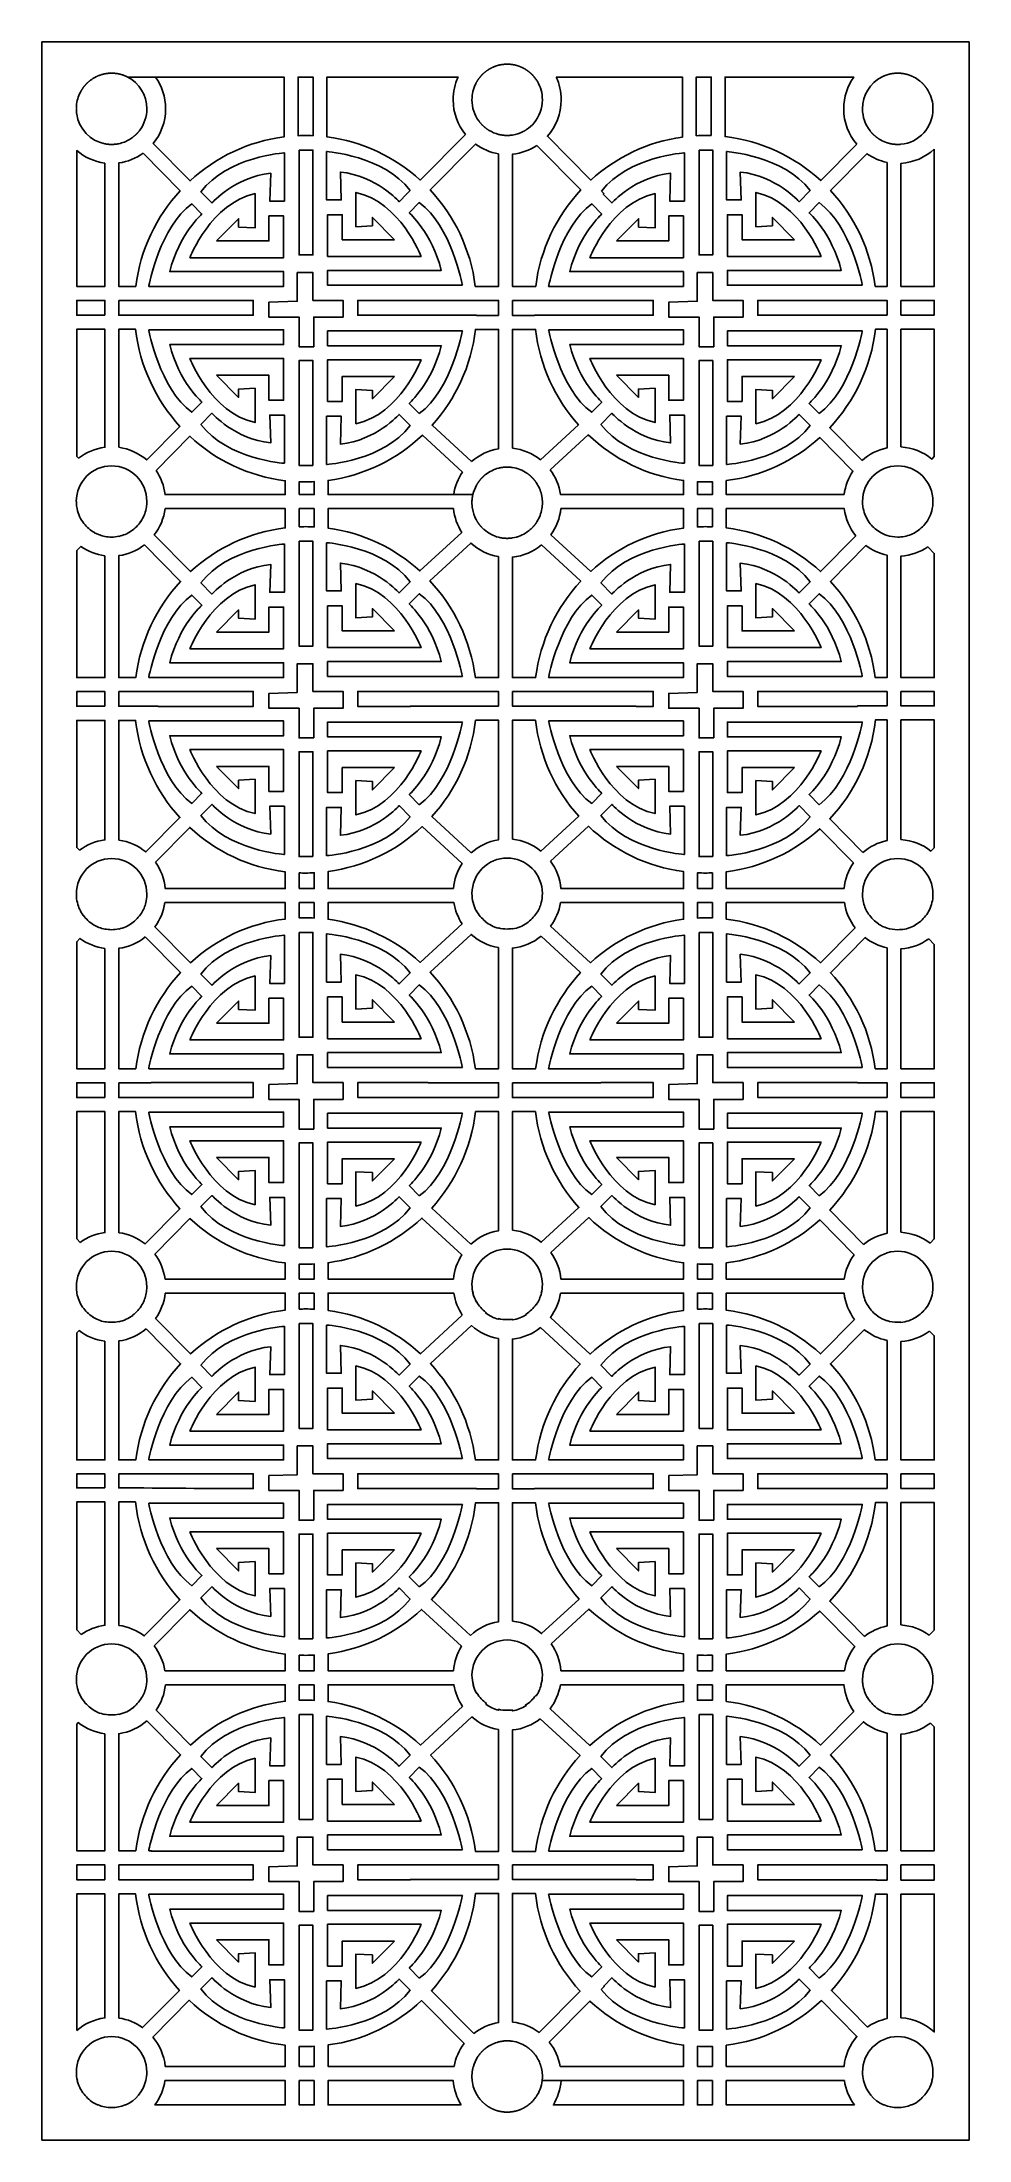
# Model space of a CAD drawing. Header units: centimetres. Extents: x -1.91 to 1.91, y -4.33 to 4.33.
import ezdxf

# ---------------------------------------------------------------- set-up
doc = ezdxf.new("R2010")
doc.units = ezdxf.units.CM
doc.header["$MEASUREMENT"] = 0
doc.layers.add('Layer 1', color=7, linetype='Continuous')

msp = doc.modelspace()

# ---------------------------------------------------------------- linework, layer by layer
at = {"layer": 'Layer 1', "color": 242}
for points, knots in [([(-1.91438, 4.33143), (-1.91438, 4.33143), (1.91439, 4.33143), (1.91439, 4.33143), (1.91439, 4.33143), (1.91439, 4.33143), (1.91439, -4.33143), (1.91439, -4.33143), (1.91439, -4.33143), (1.91439, -4.33143), (-1.91438, -4.33143), (-1.91438, -4.33143), (-1.91438, -4.33143), (-1.91438, -4.33143), (-1.91438, 4.33143), (-1.91438, 4.33143)], [0, 0, 0, 0, 0.2, 0.2, 0.2, 0.2, 0.4, 0.4, 0.4, 0.4, 0.6, 0.6, 0.6, 0.6, 1, 1, 1, 1]), ([(-1.62687, 4.20263), (-1.62564, 4.20263), (-1.62441, 4.20261), (-1.62319, 4.20258), (-1.62319, 4.20258), (-1.62319, 4.20258), (-1.62301, 4.20258), (-1.62301, 4.20258), (-1.62301, 4.20258), (-1.62183, 4.20255), (-1.62065, 4.2025), (-1.61947, 4.20244), (-1.61947, 4.20244), (-1.61947, 4.20244), (-1.61931, 4.20244), (-1.61931, 4.20244), (-1.61931, 4.20244), (-1.6181, 4.20237), (-1.61689, 4.2023), (-1.61569, 4.2022), (-1.61569, 4.2022), (-1.61569, 4.2022), (-1.61567, 4.2022), (-1.61567, 4.2022), (-1.61567, 4.2022), (-1.61567, 4.2022), (-1.61565, 4.2022), (-1.61565, 4.2022), (-1.61565, 4.2022), (-1.61445, 4.20211), (-1.61325, 4.202), (-1.61206, 4.20188), (-1.61206, 4.20188), (-1.61206, 4.20188), (-1.61189, 4.20186), (-1.61189, 4.20186), (-1.61189, 4.20186), (-1.61076, 4.20174), (-1.60964, 4.20161), (-1.60852, 4.20147), (-1.60852, 4.20147), (-1.60852, 4.20147), (-1.6082, 4.20143), (-1.6082, 4.20143), (-1.6082, 4.20143), (-1.60708, 4.20128), (-1.60597, 4.20113), (-1.60485, 4.20096), (-1.60485, 4.20096), (-1.60485, 4.20096), (-1.60455, 4.20091), (-1.60455, 4.20091), (-1.60455, 4.20091), (-1.60345, 4.20074), (-1.60235, 4.20055), (-1.60126, 4.20036), (-1.60126, 4.20036), (-1.60126, 4.20036), (-1.60091, 4.20029), (-1.60091, 4.20029), (-1.60091, 4.20029), (-1.59984, 4.2001), (-1.59877, 4.19989), (-1.59771, 4.19967), (-1.59771, 4.19967), (-1.59771, 4.19967), (-1.59742, 4.19961), (-1.59742, 4.19961), (-1.59742, 4.19961), (-1.59636, 4.19939), (-1.5953, 4.19916), (-1.59425, 4.19892), (-1.59425, 4.19892), (-1.59425, 4.19892), (-1.59374, 4.1988), (-1.59374, 4.1988), (-1.59374, 4.1988), (-1.59274, 4.19856), (-1.59175, 4.19832), (-1.59077, 4.19806), (-1.59077, 4.19806), (-1.59077, 4.19806), (-1.59019, 4.19791), (-1.59019, 4.19791), (-1.59019, 4.19791), (-1.58925, 4.19767), (-1.58832, 4.19741), (-1.58739, 4.19715), (-1.58739, 4.19715), (-1.58739, 4.19715), (-1.58676, 4.19697), (-1.58676, 4.19697), (-1.58676, 4.19697), (-1.58583, 4.1967), (-1.58491, 4.19642), (-1.58399, 4.19613), (-1.58399, 4.19613), (-1.58399, 4.19613), (-1.58319, 4.19588), (-1.58319, 4.19588), (-1.58319, 4.19588), (-1.58231, 4.1956), (-1.58143, 4.19531), (-1.58056, 4.19502), (-1.58056, 4.19502), (-1.58056, 4.19502), (-1.57977, 4.19475), (-1.57977, 4.19475), (-1.57977, 4.19475), (-1.57895, 4.19446), (-1.57814, 4.19417), (-1.57733, 4.19387), (-1.57733, 4.19387), (-1.57699, 4.19375), (-1.57666, 4.19363), (-1.57633, 4.19351), (-1.57633, 4.19351), (-1.57556, 4.19322), (-1.57479, 4.19292), (-1.57402, 4.19262), (-1.57402, 4.19262), (-1.57402, 4.19262), (-1.573, 4.19221), (-1.573, 4.19221), (-1.573, 4.19221), (-1.57222, 4.1919), (-1.57145, 4.19158), (-1.57068, 4.19125), (-1.57068, 4.19125), (-1.57068, 4.19125), (-1.56976, 4.19086), (-1.56976, 4.19086), (-1.56976, 4.19086), (-1.56902, 4.19054), (-1.56829, 4.19022), (-1.56756, 4.18989), (-1.56756, 4.18989), (-1.56716, 4.18971), (-1.56676, 4.18952), (-1.56636, 4.18934), (-1.56636, 4.18934), (-1.56572, 4.18904), (-1.56508, 4.18873), (-1.56444, 4.18843), (-1.56444, 4.18843), (-1.56401, 4.18822), (-1.56358, 4.18801), (-1.56316, 4.1878), (-1.56316, 4.1878), (-1.5625, 4.18748), (-1.56185, 4.18715), (-1.5612, 4.18682), (-1.5612, 4.18682), (-1.56082, 4.18663), (-1.56045, 4.18644), (-1.56008, 4.18624), (-1.56008, 4.18624), (-1.51331, 4.16176), (-1.48134, 4.11239), (-1.48134, 4.05547), (-1.48134, 4.05547), (-1.48134, 4.0225), (-1.49207, 3.99206), (-1.51018, 3.96753), (-1.51018, 3.96753), (-1.51018, 3.96753), (-1.5104, 3.96724), (-1.5104, 3.96724), (-1.5104, 3.96724), (-1.51099, 3.96644), (-1.51159, 3.96565), (-1.5122, 3.96486), (-1.5122, 3.96486), (-1.5122, 3.96486), (-1.51259, 3.96436), (-1.51259, 3.96436), (-1.51259, 3.96436), (-1.51317, 3.96363), (-1.51374, 3.9629), (-1.51433, 3.96218), (-1.51433, 3.96218), (-1.51433, 3.96218), (-1.51481, 3.96159), (-1.51481, 3.96159), (-1.51481, 3.96159), (-1.51539, 3.96088), (-1.51598, 3.96017), (-1.51658, 3.95947), (-1.51658, 3.95947), (-1.51658, 3.95947), (-1.51705, 3.95893), (-1.51705, 3.95893), (-1.51705, 3.95893), (-1.51764, 3.95824), (-1.51823, 3.95756), (-1.51883, 3.95689), (-1.51883, 3.95689), (-1.51883, 3.95689), (-1.51939, 3.95627), (-1.51939, 3.95627), (-1.51939, 3.95627), (-1.51996, 3.95564), (-1.52053, 3.95502), (-1.5211, 3.95441), (-1.5211, 3.95441), (-1.52137, 3.95412), (-1.52164, 3.95384), (-1.5219, 3.95356), (-1.5219, 3.95356), (-1.5224, 3.95304), (-1.5229, 3.95252), (-1.5234, 3.95201), (-1.5234, 3.95201), (-1.52375, 3.95165), (-1.52411, 3.95128), (-1.52447, 3.95092), (-1.52447, 3.95092), (-1.52493, 3.95046), (-1.52539, 3.95001), (-1.52585, 3.94956), (-1.52585, 3.94956), (-1.52623, 3.94919), (-1.52662, 3.94881), (-1.52701, 3.94844), (-1.52701, 3.94844), (-1.52747, 3.94801), (-1.52793, 3.94757), (-1.52839, 3.94714), (-1.52839, 3.94714), (-1.52878, 3.94677), (-1.52918, 3.94641), (-1.52958, 3.94605), (-1.52958, 3.94605), (-1.53006, 3.94561), (-1.53054, 3.94518), (-1.53102, 3.94475), (-1.53102, 3.94475), (-1.53146, 3.94436), (-1.5319, 3.94398), (-1.53235, 3.9436), (-1.53235, 3.9436), (-1.53268, 3.94331), (-1.53301, 3.94302), (-1.53335, 3.94274), (-1.53335, 3.94274), (-1.53395, 3.94223), (-1.53455, 3.94172), (-1.53516, 3.94123), (-1.53516, 3.94123), (-1.53516, 3.94123), (-1.53586, 3.94065), (-1.53586, 3.94065), (-1.53586, 3.94065), (-1.53586, 3.94065), (-1.53589, 3.94062), (-1.53589, 3.94062), (-1.53589, 3.94062), (-1.54128, 3.93626), (-1.54697, 3.93228), (-1.55294, 3.92871), (-1.55294, 3.92871), (-1.56639, 3.92066), (-1.58124, 3.91475), (-1.59702, 3.91142), (-1.59702, 3.91142), (-1.59742, 3.91133), (-1.59781, 3.91125), (-1.5982, 3.91117), (-1.5982, 3.91117), (-1.59898, 3.91102), (-1.59976, 3.91087), (-1.60054, 3.91072), (-1.60054, 3.91072), (-1.60094, 3.91065), (-1.60134, 3.91058), (-1.60174, 3.91051), (-1.60174, 3.91051), (-1.60259, 3.91036), (-1.60344, 3.91021), (-1.60428, 3.91008), (-1.60428, 3.91008), (-1.60428, 3.91008), (-1.60523, 3.90993), (-1.60523, 3.90993), (-1.60523, 3.90993), (-1.60615, 3.9098), (-1.60707, 3.90966), (-1.608, 3.90954), (-1.608, 3.90954), (-1.60826, 3.90951), (-1.60852, 3.90948), (-1.60878, 3.90944), (-1.60878, 3.90944), (-1.60977, 3.90932), (-1.61076, 3.9092), (-1.61175, 3.9091), (-1.61175, 3.9091), (-1.61175, 3.9091), (-1.61229, 3.90904), (-1.61229, 3.90904), (-1.61229, 3.90904), (-1.61335, 3.90894), (-1.61442, 3.90884), (-1.61549, 3.90876), (-1.61549, 3.90876), (-1.61549, 3.90876), (-1.61589, 3.90873), (-1.61589, 3.90873), (-1.61589, 3.90873), (-1.61701, 3.90864), (-1.61814, 3.90857), (-1.61928, 3.90851), (-1.61928, 3.90851), (-1.61928, 3.90851), (-1.6195, 3.9085), (-1.6195, 3.9085), (-1.6195, 3.9085), (-1.62069, 3.90844), (-1.62189, 3.90839), (-1.62309, 3.90836), (-1.62309, 3.90836), (-1.62309, 3.90836), (-1.62314, 3.90836), (-1.62314, 3.90836), (-1.62314, 3.90836), (-1.62438, 3.90833), (-1.62562, 3.90831), (-1.62687, 3.90831), (-1.62687, 3.90831), (-1.62809, 3.90831), (-1.62931, 3.90833), (-1.63052, 3.90836), (-1.63052, 3.90836), (-1.63052, 3.90836), (-1.63076, 3.90837), (-1.63076, 3.90837), (-1.63076, 3.90837), (-1.63188, 3.9084), (-1.633, 3.90844), (-1.63412, 3.90849), (-1.63412, 3.90849), (-1.63412, 3.90849), (-1.63463, 3.90852), (-1.63463, 3.90852), (-1.63463, 3.90852), (-1.63564, 3.90857), (-1.63665, 3.90864), (-1.63765, 3.90871), (-1.63765, 3.90871), (-1.63765, 3.90871), (-1.63857, 3.90879), (-1.63857, 3.90879), (-1.63857, 3.90879), (-1.63942, 3.90886), (-1.64028, 3.90893), (-1.64113, 3.90902), (-1.64113, 3.90902), (-1.6416, 3.90906), (-1.64207, 3.90911), (-1.64253, 3.90916), (-1.64253, 3.90916), (-1.64318, 3.90923), (-1.64382, 3.90931), (-1.64447, 3.90939), (-1.64447, 3.90939), (-1.64516, 3.90947), (-1.64586, 3.90956), (-1.64655, 3.90966), (-1.64655, 3.90966), (-1.64697, 3.90972), (-1.64739, 3.90977), (-1.64781, 3.90984), (-1.64781, 3.90984), (-1.64876, 3.90998), (-1.64972, 3.91013), (-1.65067, 3.91028), (-1.65067, 3.91028), (-1.65067, 3.91028), (-1.65109, 3.91035), (-1.65109, 3.91035), (-1.65109, 3.91035), (-1.65109, 3.91035), (-1.65112, 3.91036), (-1.65112, 3.91036), (-1.65112, 3.91036), (-1.65224, 3.91055), (-1.65335, 3.91075), (-1.65446, 3.91097), (-1.65446, 3.91097), (-1.71469, 3.92266), (-1.76173, 3.97192), (-1.7708, 4.03368), (-1.7708, 4.03368), (-1.7708, 4.03368), (-1.77081, 4.03369), (-1.77081, 4.03369), (-1.77081, 4.03369), (-1.77093, 4.03453), (-1.77105, 4.03538), (-1.77116, 4.03622), (-1.77116, 4.03622), (-1.77116, 4.03622), (-1.77128, 4.03721), (-1.77128, 4.03721), (-1.77128, 4.03721), (-1.7714, 4.03817), (-1.77151, 4.03913), (-1.77161, 4.04009), (-1.77161, 4.04009), (-1.77161, 4.04009), (-1.77167, 4.04072), (-1.77167, 4.04072), (-1.77167, 4.04072), (-1.77177, 4.04176), (-1.77187, 4.04282), (-1.77195, 4.04387), (-1.77195, 4.04387), (-1.77195, 4.04387), (-1.77199, 4.04444), (-1.77199, 4.04444), (-1.77199, 4.04444), (-1.77207, 4.04555), (-1.77214, 4.04666), (-1.7722, 4.04777), (-1.7722, 4.04777), (-1.7722, 4.04777), (-1.77221, 4.04803), (-1.77221, 4.04803), (-1.77221, 4.04803), (-1.77227, 4.04923), (-1.77232, 4.05044), (-1.77235, 4.05165), (-1.77235, 4.05165), (-1.77235, 4.05165), (-1.77235, 4.05167), (-1.77235, 4.05167), (-1.77235, 4.05167), (-1.77235, 4.05167), (-1.77235, 4.05167), (-1.77235, 4.05167), (-1.77235, 4.05167), (-1.77235, 4.05167), (-1.77235, 4.0517), (-1.77235, 4.0517), (-1.77235, 4.0517), (-1.77238, 4.05295), (-1.7724, 4.05421), (-1.7724, 4.05547), (-1.7724, 4.05547), (-1.7724, 4.05673), (-1.77238, 4.05799), (-1.77235, 4.05925), (-1.77235, 4.05925), (-1.77235, 4.05925), (-1.77235, 4.05927), (-1.77235, 4.05927), (-1.77235, 4.05927), (-1.77235, 4.05927), (-1.77235, 4.05928), (-1.77235, 4.05928), (-1.77235, 4.05928), (-1.77235, 4.05928), (-1.77235, 4.05929), (-1.77235, 4.05929), (-1.77235, 4.05929), (-1.77232, 4.06052), (-1.77227, 4.06174), (-1.77221, 4.06296), (-1.77221, 4.06296), (-1.77221, 4.06296), (-1.7722, 4.06313), (-1.7722, 4.06313), (-1.7722, 4.06313), (-1.77214, 4.06427), (-1.77207, 4.06541), (-1.77199, 4.06655), (-1.77199, 4.06655), (-1.77199, 4.06655), (-1.77195, 4.06702), (-1.77195, 4.06702), (-1.77195, 4.06702), (-1.77187, 4.06811), (-1.77177, 4.0692), (-1.77166, 4.07029), (-1.77166, 4.07029), (-1.77166, 4.07029), (-1.77161, 4.07078), (-1.77161, 4.07078), (-1.77161, 4.07078), (-1.77151, 4.07178), (-1.7714, 4.07278), (-1.77128, 4.07377), (-1.77128, 4.07377), (-1.77128, 4.07377), (-1.77116, 4.0747), (-1.77116, 4.0747), (-1.77116, 4.0747), (-1.76856, 4.09478), (-1.76197, 4.11358), (-1.7522, 4.13027), (-1.7522, 4.13027), (-1.75168, 4.13116), (-1.75115, 4.13204), (-1.75062, 4.13292), (-1.75062, 4.13292), (-1.75062, 4.13292), (-1.7502, 4.1336), (-1.7502, 4.1336), (-1.7502, 4.1336), (-1.74977, 4.13428), (-1.74935, 4.13496), (-1.74891, 4.13564), (-1.74891, 4.13564), (-1.74866, 4.13602), (-1.74841, 4.1364), (-1.74816, 4.13679), (-1.74816, 4.13679), (-1.74777, 4.13738), (-1.74738, 4.13796), (-1.74699, 4.13855), (-1.74699, 4.13855), (-1.74672, 4.13894), (-1.74646, 4.13933), (-1.74619, 4.13972), (-1.74619, 4.13972), (-1.74577, 4.14032), (-1.74535, 4.14091), (-1.74493, 4.14151), (-1.74493, 4.14151), (-1.74467, 4.14188), (-1.7444, 4.14224), (-1.74413, 4.14261), (-1.74413, 4.14261), (-1.74373, 4.14317), (-1.74332, 4.14372), (-1.74291, 4.14427), (-1.74291, 4.14427), (-1.74258, 4.14471), (-1.74224, 4.14515), (-1.74191, 4.14559), (-1.74191, 4.14559), (-1.74156, 4.14604), (-1.74122, 4.14648), (-1.74087, 4.14693), (-1.74087, 4.14693), (-1.74046, 4.14745), (-1.74004, 4.14797), (-1.73962, 4.14849), (-1.73962, 4.14849), (-1.73934, 4.14884), (-1.73906, 4.14919), (-1.73877, 4.14954), (-1.73877, 4.14954), (-1.7383, 4.15011), (-1.73782, 4.15068), (-1.73734, 4.15125), (-1.73734, 4.15125), (-1.73706, 4.15158), (-1.73678, 4.15191), (-1.7365, 4.15223), (-1.7365, 4.15223), (-1.736, 4.15281), (-1.7355, 4.15338), (-1.735, 4.15394), (-1.735, 4.15394), (-1.735, 4.15394), (-1.73423, 4.1548), (-1.73423, 4.1548), (-1.73423, 4.1548), (-1.73366, 4.15543), (-1.73308, 4.15606), (-1.7325, 4.15668), (-1.7325, 4.15668), (-1.7325, 4.15668), (-1.73197, 4.15724), (-1.73197, 4.15724), (-1.73197, 4.15724), (-1.7313, 4.15795), (-1.73062, 4.15865), (-1.72994, 4.15934), (-1.72994, 4.15934), (-1.72994, 4.15934), (-1.72964, 4.15964), (-1.72964, 4.15964), (-1.72964, 4.15964), (-1.72892, 4.16038), (-1.72818, 4.16111), (-1.72744, 4.16182), (-1.72744, 4.16182), (-1.72744, 4.16182), (-1.72712, 4.16213), (-1.72712, 4.16213), (-1.72712, 4.16213), (-1.72638, 4.16284), (-1.72564, 4.16354), (-1.72489, 4.16423), (-1.72489, 4.16423), (-1.72489, 4.16423), (-1.72455, 4.16455), (-1.72455, 4.16455), (-1.72455, 4.16455), (-1.72378, 4.16525), (-1.72301, 4.16594), (-1.72222, 4.16663), (-1.72222, 4.16663), (-1.72222, 4.16663), (-1.72196, 4.16686), (-1.72196, 4.16686), (-1.72196, 4.16686), (-1.72114, 4.16758), (-1.72031, 4.16829), (-1.71948, 4.16898), (-1.71948, 4.16898), (-1.71948, 4.16898), (-1.71938, 4.16907), (-1.71938, 4.16907), (-1.71938, 4.16907), (-1.71852, 4.16978), (-1.71766, 4.17048), (-1.71679, 4.17118), (-1.71679, 4.17118), (-1.71679, 4.17118), (-1.71663, 4.1713), (-1.71663, 4.1713), (-1.71663, 4.1713), (-1.71577, 4.17198), (-1.71491, 4.17265), (-1.71404, 4.17331), (-1.71404, 4.17331), (-1.71404, 4.17331), (-1.71386, 4.17345), (-1.71386, 4.17345), (-1.71386, 4.17345), (-1.70751, 4.17824), (-1.70075, 4.18253), (-1.69366, 4.18624), (-1.69366, 4.18624), (-1.69332, 4.18642), (-1.69297, 4.1866), (-1.69262, 4.18678), (-1.69262, 4.18678), (-1.69189, 4.18715), (-1.69116, 4.18752), (-1.69043, 4.18788), (-1.69043, 4.18788), (-1.69043, 4.18788), (-1.68949, 4.18834), (-1.68949, 4.18834), (-1.68949, 4.18834), (-1.68871, 4.18871), (-1.68793, 4.18908), (-1.68714, 4.18945), (-1.68714, 4.18945), (-1.68714, 4.18945), (-1.68631, 4.18983), (-1.68631, 4.18983), (-1.68631, 4.18983), (-1.68547, 4.1902), (-1.68463, 4.19058), (-1.68379, 4.19094), (-1.68379, 4.19094), (-1.68379, 4.19094), (-1.68326, 4.19117), (-1.68326, 4.19117), (-1.68326, 4.19117), (-1.68236, 4.19155), (-1.68146, 4.19192), (-1.68056, 4.19229), (-1.68056, 4.19229), (-1.68056, 4.19229), (-1.6799, 4.19255), (-1.6799, 4.19255), (-1.6799, 4.19255), (-1.679, 4.1929), (-1.67809, 4.19325), (-1.67718, 4.19359), (-1.67718, 4.19359), (-1.67718, 4.19359), (-1.67653, 4.19383), (-1.67653, 4.19383), (-1.67653, 4.19383), (-1.67565, 4.19415), (-1.67477, 4.19447), (-1.67388, 4.19478), (-1.67388, 4.19478), (-1.67388, 4.19478), (-1.67326, 4.19499), (-1.67326, 4.19499), (-1.67326, 4.19499), (-1.67232, 4.19531), (-1.67137, 4.19562), (-1.67042, 4.19592), (-1.67042, 4.19592), (-1.67042, 4.19592), (-1.66987, 4.19609), (-1.66987, 4.19609), (-1.66987, 4.19609), (-1.66889, 4.1964), (-1.6679, 4.1967), (-1.6669, 4.19699), (-1.6669, 4.19699), (-1.6669, 4.19699), (-1.66643, 4.19712), (-1.66643, 4.19712), (-1.66643, 4.19712), (-1.66545, 4.1974), (-1.66446, 4.19767), (-1.66347, 4.19793), (-1.66347, 4.19793), (-1.66347, 4.19793), (-1.66304, 4.19805), (-1.66304, 4.19805), (-1.66304, 4.19805), (-1.662, 4.19831), (-1.66096, 4.19857), (-1.65991, 4.19882), (-1.65991, 4.19882), (-1.65991, 4.19882), (-1.65957, 4.1989), (-1.65957, 4.1989), (-1.65957, 4.1989), (-1.65847, 4.19915), (-1.65736, 4.1994), (-1.65624, 4.19963), (-1.65624, 4.19963), (-1.65624, 4.19963), (-1.65613, 4.19965), (-1.65613, 4.19965), (-1.65613, 4.19965), (-1.65501, 4.19988), (-1.65389, 4.2001), (-1.65276, 4.20031), (-1.65276, 4.20031), (-1.65276, 4.20031), (-1.65253, 4.20035), (-1.65253, 4.20035), (-1.65253, 4.20035), (-1.65139, 4.20055), (-1.65026, 4.20074), (-1.64912, 4.20092), (-1.64912, 4.20092), (-1.64912, 4.20092), (-1.64895, 4.20095), (-1.64895, 4.20095), (-1.64895, 4.20095), (-1.6478, 4.20112), (-1.64665, 4.20129), (-1.6455, 4.20143), (-1.6455, 4.20143), (-1.6455, 4.20143), (-1.64526, 4.20146), (-1.64526, 4.20146), (-1.64526, 4.20146), (-1.64412, 4.20161), (-1.64298, 4.20174), (-1.64183, 4.20186), (-1.64183, 4.20186), (-1.64183, 4.20186), (-1.64168, 4.20188), (-1.64168, 4.20188), (-1.64168, 4.20188), (-1.64049, 4.202), (-1.63929, 4.20211), (-1.63808, 4.2022), (-1.63808, 4.2022), (-1.63808, 4.2022), (-1.63806, 4.2022), (-1.63806, 4.2022), (-1.63806, 4.2022), (-1.63806, 4.2022), (-1.63805, 4.2022), (-1.63805, 4.2022), (-1.63805, 4.2022), (-1.63684, 4.2023), (-1.63563, 4.20237), (-1.63442, 4.20244), (-1.63442, 4.20244), (-1.63442, 4.20244), (-1.63427, 4.20244), (-1.63427, 4.20244), (-1.63427, 4.20244), (-1.63309, 4.2025), (-1.63191, 4.20255), (-1.63072, 4.20258), (-1.63072, 4.20258), (-1.63072, 4.20258), (-1.63055, 4.20258), (-1.63055, 4.20258), (-1.63055, 4.20258), (-1.62932, 4.20261), (-1.6281, 4.20263), (-1.62687, 4.20263)], [0, 0, 0, 0, 0.0050251, 0.0050251, 0.0050251, 0.0050251, 0.0100503, 0.0100503, 0.0100503, 0.0100503, 0.0150754, 0.0150754, 0.0150754, 0.0150754, 0.0201005, 0.0201005, 0.0201005, 0.0201005, 0.0251256, 0.0251256, 0.0251256, 0.0251256, 0.0301508, 0.0301508, 0.0301508, 0.0301508, 0.0351759, 0.0351759, 0.0351759, 0.0351759, 0.040201, 0.040201, 0.040201, 0.040201, 0.0452261, 0.0452261, 0.0452261, 0.0452261, 0.0502513, 0.0502513, 0.0502513, 0.0502513, 0.0552764, 0.0552764, 0.0552764, 0.0552764, 0.0603015, 0.0603015, 0.0603015, 0.0603015, 0.0653266, 0.0653266, 0.0653266, 0.0653266, 0.0703518, 0.0703518, 0.0703518, 0.0703518, 0.0753769, 0.0753769, 0.0753769, 0.0753769, 0.080402, 0.080402, 0.080402, 0.080402, 0.0854271, 0.0854271, 0.0854271, 0.0854271, 0.0904523, 0.0904523, 0.0904523, 0.0904523, 0.0954774, 0.0954774, 0.0954774, 0.0954774, 0.1005025, 0.1005025, 0.1005025, 0.1005025, 0.1055276, 0.1055276, 0.1055276, 0.1055276, 0.1105528, 0.1105528, 0.1105528, 0.1105528, 0.1155779, 0.1155779, 0.1155779, 0.1155779, 0.120603, 0.120603, 0.120603, 0.120603, 0.1256281, 0.1256281, 0.1256281, 0.1256281, 0.1306533, 0.1306533, 0.1306533, 0.1306533, 0.1356784, 0.1356784, 0.1356784, 0.1356784, 0.1407035, 0.1407035, 0.1407035, 0.1407035, 0.1457286, 0.1457286, 0.1457286, 0.1457286, 0.1507538, 0.1507538, 0.1507538, 0.1507538, 0.1557789, 0.1557789, 0.1557789, 0.1557789, 0.160804, 0.160804, 0.160804, 0.160804, 0.1658291, 0.1658291, 0.1658291, 0.1658291, 0.1708543, 0.1708543, 0.1708543, 0.1708543, 0.1758794, 0.1758794, 0.1758794, 0.1758794, 0.1809045, 0.1809045, 0.1809045, 0.1809045, 0.1859296, 0.1859296, 0.1859296, 0.1859296, 0.1909548, 0.1909548, 0.1909548, 0.1909548, 0.1959799, 0.1959799, 0.1959799, 0.1959799, 0.201005, 0.201005, 0.201005, 0.201005, 0.2060302, 0.2060302, 0.2060302, 0.2060302, 0.2110553, 0.2110553, 0.2110553, 0.2110553, 0.2160804, 0.2160804, 0.2160804, 0.2160804, 0.2211055, 0.2211055, 0.2211055, 0.2211055, 0.2261307, 0.2261307, 0.2261307, 0.2261307, 0.2311558, 0.2311558, 0.2311558, 0.2311558, 0.2361809, 0.2361809, 0.2361809, 0.2361809, 0.241206, 0.241206, 0.241206, 0.241206, 0.2462312, 0.2462312, 0.2462312, 0.2462312, 0.2512563, 0.2512563, 0.2512563, 0.2512563, 0.2562814, 0.2562814, 0.2562814, 0.2562814, 0.2613065, 0.2613065, 0.2613065, 0.2613065, 0.2663317, 0.2663317, 0.2663317, 0.2663317, 0.2713568, 0.2713568, 0.2713568, 0.2713568, 0.2763819, 0.2763819, 0.2763819, 0.2763819, 0.281407, 0.281407, 0.281407, 0.281407, 0.2864322, 0.2864322, 0.2864322, 0.2864322, 0.2914573, 0.2914573, 0.2914573, 0.2914573, 0.2964824, 0.2964824, 0.2964824, 0.2964824, 0.3015075, 0.3015075, 0.3015075, 0.3015075, 0.3065327, 0.3065327, 0.3065327, 0.3065327, 0.3115578, 0.3115578, 0.3115578, 0.3115578, 0.3165829, 0.3165829, 0.3165829, 0.3165829, 0.321608, 0.321608, 0.321608, 0.321608, 0.3266332, 0.3266332, 0.3266332, 0.3266332, 0.3316583, 0.3316583, 0.3316583, 0.3316583, 0.3366834, 0.3366834, 0.3366834, 0.3366834, 0.3417085, 0.3417085, 0.3417085, 0.3417085, 0.3467337, 0.3467337, 0.3467337, 0.3467337, 0.3517588, 0.3517588, 0.3517588, 0.3517588, 0.3567839, 0.3567839, 0.3567839, 0.3567839, 0.361809, 0.361809, 0.361809, 0.361809, 0.3668342, 0.3668342, 0.3668342, 0.3668342, 0.3718593, 0.3718593, 0.3718593, 0.3718593, 0.3768844, 0.3768844, 0.3768844, 0.3768844, 0.3819095, 0.3819095, 0.3819095, 0.3819095, 0.3869347, 0.3869347, 0.3869347, 0.3869347, 0.3919598, 0.3919598, 0.3919598, 0.3919598, 0.3969849, 0.3969849, 0.3969849, 0.3969849, 0.4020101, 0.4020101, 0.4020101, 0.4020101, 0.4070352, 0.4070352, 0.4070352, 0.4070352, 0.4120603, 0.4120603, 0.4120603, 0.4120603, 0.4170854, 0.4170854, 0.4170854, 0.4170854, 0.4221106, 0.4221106, 0.4221106, 0.4221106, 0.4271357, 0.4271357, 0.4271357, 0.4271357, 0.4321608, 0.4321608, 0.4321608, 0.4321608, 0.4371859, 0.4371859, 0.4371859, 0.4371859, 0.4422111, 0.4422111, 0.4422111, 0.4422111, 0.4472362, 0.4472362, 0.4472362, 0.4472362, 0.4522613, 0.4522613, 0.4522613, 0.4522613, 0.4572864, 0.4572864, 0.4572864, 0.4572864, 0.4623116, 0.4623116, 0.4623116, 0.4623116, 0.4673367, 0.4673367, 0.4673367, 0.4673367, 0.4723618, 0.4723618, 0.4723618, 0.4723618, 0.4773869, 0.4773869, 0.4773869, 0.4773869, 0.4824121, 0.4824121, 0.4824121, 0.4824121, 0.4874372, 0.4874372, 0.4874372, 0.4874372, 0.4924623, 0.4924623, 0.4924623, 0.4924623, 0.4974874, 0.4974874, 0.4974874, 0.4974874, 0.5025126, 0.5025126, 0.5025126, 0.5025126, 0.5075377, 0.5075377, 0.5075377, 0.5075377, 0.5125628, 0.5125628, 0.5125628, 0.5125628, 0.5175879, 0.5175879, 0.5175879, 0.5175879, 0.5226131, 0.5226131, 0.5226131, 0.5226131, 0.5276382, 0.5276382, 0.5276382, 0.5276382, 0.5326633, 0.5326633, 0.5326633, 0.5326633, 0.5376884, 0.5376884, 0.5376884, 0.5376884, 0.5427136, 0.5427136, 0.5427136, 0.5427136, 0.5477387, 0.5477387, 0.5477387, 0.5477387, 0.5527638, 0.5527638, 0.5527638, 0.5527638, 0.5577889, 0.5577889, 0.5577889, 0.5577889, 0.5628141, 0.5628141, 0.5628141, 0.5628141, 0.5678392, 0.5678392, 0.5678392, 0.5678392, 0.5728643, 0.5728643, 0.5728643, 0.5728643, 0.5778894, 0.5778894, 0.5778894, 0.5778894, 0.5829146, 0.5829146, 0.5829146, 0.5829146, 0.5879397, 0.5879397, 0.5879397, 0.5879397, 0.5929648, 0.5929648, 0.5929648, 0.5929648, 0.5979899, 0.5979899, 0.5979899, 0.5979899, 0.6030151, 0.6030151, 0.6030151, 0.6030151, 0.6080402, 0.6080402, 0.6080402, 0.6080402, 0.6130653, 0.6130653, 0.6130653, 0.6130653, 0.6180905, 0.6180905, 0.6180905, 0.6180905, 0.6231156, 0.6231156, 0.6231156, 0.6231156, 0.6281407, 0.6281407, 0.6281407, 0.6281407, 0.6331658, 0.6331658, 0.6331658, 0.6331658, 0.638191, 0.638191, 0.638191, 0.638191, 0.6432161, 0.6432161, 0.6432161, 0.6432161, 0.6482412, 0.6482412, 0.6482412, 0.6482412, 0.6532663, 0.6532663, 0.6532663, 0.6532663, 0.6582915, 0.6582915, 0.6582915, 0.6582915, 0.6633166, 0.6633166, 0.6633166, 0.6633166, 0.6683417, 0.6683417, 0.6683417, 0.6683417, 0.6733668, 0.6733668, 0.6733668, 0.6733668, 0.678392, 0.678392, 0.678392, 0.678392, 0.6834171, 0.6834171, 0.6834171, 0.6834171, 0.6884422, 0.6884422, 0.6884422, 0.6884422, 0.6934673, 0.6934673, 0.6934673, 0.6934673, 0.6984925, 0.6984925, 0.6984925, 0.6984925, 0.7035176, 0.7035176, 0.7035176, 0.7035176, 0.7085427, 0.7085427, 0.7085427, 0.7085427, 0.7135678, 0.7135678, 0.7135678, 0.7135678, 0.718593, 0.718593, 0.718593, 0.718593, 0.7236181, 0.7236181, 0.7236181, 0.7236181, 0.7286432, 0.7286432, 0.7286432, 0.7286432, 0.7336683, 0.7336683, 0.7336683, 0.7336683, 0.7386935, 0.7386935, 0.7386935, 0.7386935, 0.7437186, 0.7437186, 0.7437186, 0.7437186, 0.7487437, 0.7487437, 0.7487437, 0.7487437, 0.7537688, 0.7537688, 0.7537688, 0.7537688, 0.758794, 0.758794, 0.758794, 0.758794, 0.7638191, 0.7638191, 0.7638191, 0.7638191, 0.7688442, 0.7688442, 0.7688442, 0.7688442, 0.7738693, 0.7738693, 0.7738693, 0.7738693, 0.7788945, 0.7788945, 0.7788945, 0.7788945, 0.7839196, 0.7839196, 0.7839196, 0.7839196, 0.7889447, 0.7889447, 0.7889447, 0.7889447, 0.7939698, 0.7939698, 0.7939698, 0.7939698, 0.798995, 0.798995, 0.798995, 0.798995, 0.8040201, 0.8040201, 0.8040201, 0.8040201, 0.8090452, 0.8090452, 0.8090452, 0.8090452, 0.8140704, 0.8140704, 0.8140704, 0.8140704, 0.8190955, 0.8190955, 0.8190955, 0.8190955, 0.8241206, 0.8241206, 0.8241206, 0.8241206, 0.8291457, 0.8291457, 0.8291457, 0.8291457, 0.8341709, 0.8341709, 0.8341709, 0.8341709, 0.839196, 0.839196, 0.839196, 0.839196, 0.8442211, 0.8442211, 0.8442211, 0.8442211, 0.8492462, 0.8492462, 0.8492462, 0.8492462, 0.8542714, 0.8542714, 0.8542714, 0.8542714, 0.8592965, 0.8592965, 0.8592965, 0.8592965, 0.8643216, 0.8643216, 0.8643216, 0.8643216, 0.8693467, 0.8693467, 0.8693467, 0.8693467, 0.8743719, 0.8743719, 0.8743719, 0.8743719, 0.879397, 0.879397, 0.879397, 0.879397, 0.8844221, 0.8844221, 0.8844221, 0.8844221, 0.8894472, 0.8894472, 0.8894472, 0.8894472, 0.8944724, 0.8944724, 0.8944724, 0.8944724, 0.8994975, 0.8994975, 0.8994975, 0.8994975, 0.9045226, 0.9045226, 0.9045226, 0.9045226, 0.9095477, 0.9095477, 0.9095477, 0.9095477, 0.9145729, 0.9145729, 0.9145729, 0.9145729, 0.919598, 0.919598, 0.919598, 0.919598, 0.9246231, 0.9246231, 0.9246231, 0.9246231, 0.9296482, 0.9296482, 0.9296482, 0.9296482, 0.9346734, 0.9346734, 0.9346734, 0.9346734, 0.9396985, 0.9396985, 0.9396985, 0.9396985, 0.9447236, 0.9447236, 0.9447236, 0.9447236, 0.9497487, 0.9497487, 0.9497487, 0.9497487, 0.9547739, 0.9547739, 0.9547739, 0.9547739, 0.959799, 0.959799, 0.959799, 0.959799, 0.9648241, 0.9648241, 0.9648241, 0.9648241, 0.9698492, 0.9698492, 0.9698492, 0.9698492, 0.9748744, 0.9748744, 0.9748744, 0.9748744, 0.9798995, 0.9798995, 0.9798995, 0.9798995, 0.9849246, 0.9849246, 0.9849246, 0.9849246, 0.9899497, 0.9899497, 0.9899497, 0.9899497, 1, 1, 1, 1]), ([(-1.44507, 4.18624), (-1.44507, 4.18624), (-1.56007, 4.18624), (-1.56007, 4.18624), (-1.56007, 4.18624), (-1.56007, 4.18624), (-1.56008, 4.18624), (-1.56008, 4.18624), (-1.56008, 4.18624), (-1.56008, 4.18624), (-1.44507, 4.18624), (-1.44507, 4.18624)], [0, 0, 0, 0, 0.25, 0.25, 0.25, 0.25, 0.5, 0.5, 0.5, 0.5, 1, 1, 1, 1]), ([(-1.44507, 4.18624), (-1.41907, 4.14935), (-1.40378, 4.10421), (-1.40378, 4.05547), (-1.40378, 4.05547), (-1.40378, 4.00083), (-1.423, 3.95073), (-1.45497, 3.91169), (-1.45497, 3.91169), (-1.45497, 3.91169), (-1.30284, 3.75786), (-1.30284, 3.75786), (-1.30284, 3.75786), (-1.19755, 3.85524), (-1.06303, 3.92083), (-0.91411, 3.93959), (-0.91411, 3.93959), (-0.91411, 3.93959), (-0.91411, 4.18624), (-0.91411, 4.18624), (-0.91411, 4.18624), (-0.91411, 4.18624), (-1.44507, 4.18624), (-1.44507, 4.18624)], [0, 0, 0, 0, 0.1428571, 0.1428571, 0.1428571, 0.1428571, 0.2857143, 0.2857143, 0.2857143, 0.2857143, 0.4285714, 0.4285714, 0.4285714, 0.4285714, 0.5714286, 0.5714286, 0.5714286, 0.5714286, 0.7142857, 0.7142857, 0.7142857, 0.7142857, 1, 1, 1, 1]), ([(-0.79493, 3.94445), (-0.79493, 3.94445), (-0.79493, 4.18624), (-0.79493, 4.18624), (-0.79493, 4.18624), (-0.79493, 4.18624), (-0.85667, 4.18624), (-0.85667, 4.18624), (-0.85667, 4.18624), (-0.85667, 4.18624), (-0.85667, 3.94445), (-0.85667, 3.94445), (-0.85667, 3.94445), (-0.84645, 3.9449), (-0.83616, 3.94515), (-0.82582, 3.94515), (-0.82582, 3.94515), (-0.81547, 3.94515), (-0.80517, 3.9449), (-0.79493, 3.94445)], [0, 0, 0, 0, 0.1666667, 0.1666667, 0.1666667, 0.1666667, 0.3333333, 0.3333333, 0.3333333, 0.3333333, 0.5, 0.5, 0.5, 0.5, 0.6666667, 0.6666667, 0.6666667, 0.6666667, 1, 1, 1, 1]), ([(-0.16548, 3.94941), (-0.19714, 3.98835), (-0.21616, 4.03821), (-0.21616, 4.09255), (-0.21616, 4.09255), (-0.21616, 4.12597), (-0.20896, 4.1577), (-0.19605, 4.18624), (-0.19605, 4.18624), (-0.19605, 4.18624), (-0.7375, 4.18624), (-0.7375, 4.18624), (-0.7375, 4.18624), (-0.7375, 4.18624), (-0.7375, 3.93958), (-0.7375, 3.93958), (-0.7375, 3.93958), (-0.59014, 3.92101), (-0.4569, 3.85656), (-0.35211, 3.76085), (-0.35211, 3.76085), (-0.35211, 3.76085), (-0.16548, 3.94941), (-0.16548, 3.94941)], [0, 0, 0, 0, 0.1428571, 0.1428571, 0.1428571, 0.1428571, 0.2857143, 0.2857143, 0.2857143, 0.2857143, 0.4285714, 0.4285714, 0.4285714, 0.4285714, 0.5714286, 0.5714286, 0.5714286, 0.5714286, 0.7142857, 0.7142857, 0.7142857, 0.7142857, 1, 1, 1, 1]), ([(0.00693, 4.23971), (0.00804, 4.23971), (0.00915, 4.23969), (0.01025, 4.23967), (0.01025, 4.23967), (0.01025, 4.23967), (0.01112, 4.23964), (0.01112, 4.23964), (0.01112, 4.23964), (0.01222, 4.23961), (0.01331, 4.23957), (0.01439, 4.23952), (0.01439, 4.23952), (0.01439, 4.23952), (0.01455, 4.23951), (0.01455, 4.23951), (0.01455, 4.23951), (0.0156, 4.23945), (0.01665, 4.23938), (0.01769, 4.23931), (0.01769, 4.23931), (0.01769, 4.23931), (0.0185, 4.23925), (0.0185, 4.23925), (0.0185, 4.23925), (0.01959, 4.23916), (0.02068, 4.23906), (0.02176, 4.23895), (0.02176, 4.23895), (0.02176, 4.23895), (0.02201, 4.23893), (0.02201, 4.23893), (0.02201, 4.23893), (0.023, 4.23882), (0.024, 4.23871), (0.02499, 4.23858), (0.02499, 4.23858), (0.02499, 4.23858), (0.0259, 4.23846), (0.0259, 4.23846), (0.0259, 4.23846), (0.02694, 4.23833), (0.02798, 4.23818), (0.02901, 4.23803), (0.02901, 4.23803), (0.02901, 4.23803), (0.0294, 4.23796), (0.0294, 4.23796), (0.0294, 4.23796), (0.03034, 4.23781), (0.03129, 4.23765), (0.03223, 4.23749), (0.03223, 4.23749), (0.03223, 4.23749), (0.03305, 4.23734), (0.03305, 4.23734), (0.03305, 4.23734), (0.03409, 4.23715), (0.03513, 4.23695), (0.03616, 4.23674), (0.03616, 4.23674), (0.03616, 4.23674), (0.03657, 4.23665), (0.03657, 4.23665), (0.03657, 4.23665), (0.03749, 4.23646), (0.03842, 4.23625), (0.03934, 4.23604), (0.03934, 4.23604), (0.03934, 4.23604), (0.04015, 4.23585), (0.04015, 4.23585), (0.04015, 4.23585), (0.04116, 4.23561), (0.04216, 4.23537), (0.04315, 4.23511), (0.04315, 4.23511), (0.04336, 4.23506), (0.04356, 4.235), (0.04376, 4.23495), (0.04376, 4.23495), (0.04458, 4.23473), (0.0454, 4.23451), (0.04622, 4.23428), (0.04622, 4.23428), (0.04622, 4.23428), (0.04715, 4.23401), (0.04715, 4.23401), (0.04715, 4.23401), (0.04811, 4.23373), (0.04907, 4.23344), (0.05003, 4.23315), (0.05003, 4.23315), (0.05025, 4.23307), (0.05047, 4.233), (0.0507, 4.23293), (0.0507, 4.23293), (0.05149, 4.23268), (0.05227, 4.23242), (0.05305, 4.23216), (0.05305, 4.23216), (0.05305, 4.23216), (0.05398, 4.23184), (0.05398, 4.23184), (0.05398, 4.23184), (0.05491, 4.23152), (0.05583, 4.23119), (0.05674, 4.23086), (0.05674, 4.23086), (0.05701, 4.23076), (0.05728, 4.23066), (0.05755, 4.23055), (0.05755, 4.23055), (0.05827, 4.23028), (0.05899, 4.23), (0.05971, 4.22972), (0.05971, 4.22972), (0.05971, 4.22972), (0.06064, 4.22935), (0.06064, 4.22935), (0.06064, 4.22935), (0.06154, 4.22899), (0.06243, 4.22862), (0.06332, 4.22825), (0.06332, 4.22825), (0.0636, 4.22813), (0.06388, 4.228), (0.06416, 4.22788), (0.06416, 4.22788), (0.06485, 4.22758), (0.06553, 4.22728), (0.0662, 4.22698), (0.0662, 4.22698), (0.06653, 4.22683), (0.06686, 4.22668), (0.06719, 4.22653), (0.06719, 4.22653), (0.06804, 4.22614), (0.06889, 4.22574), (0.06973, 4.22533), (0.06973, 4.22533), (0.07005, 4.22518), (0.07037, 4.22502), (0.07069, 4.22486), (0.07069, 4.22486), (0.07129, 4.22456), (0.07189, 4.22426), (0.07249, 4.22395), (0.07249, 4.22395), (0.07284, 4.22377), (0.0732, 4.22359), (0.07356, 4.22341), (0.07356, 4.22341), (0.07436, 4.22299), (0.07515, 4.22256), (0.07594, 4.22213), (0.07594, 4.22213), (0.07631, 4.22193), (0.07667, 4.22173), (0.07703, 4.22153), (0.07703, 4.22153), (0.07756, 4.22123), (0.07809, 4.22094), (0.07861, 4.22063), (0.07861, 4.22063), (0.07899, 4.22042), (0.07938, 4.2202), (0.07976, 4.21998), (0.07976, 4.21998), (0.08051, 4.21953), (0.08126, 4.21908), (0.08201, 4.21863), (0.08201, 4.21863), (0.08239, 4.2184), (0.08277, 4.21816), (0.08314, 4.21792), (0.08314, 4.21792), (0.08362, 4.21763), (0.08409, 4.21733), (0.08457, 4.21703), (0.08457, 4.21703), (0.08496, 4.21678), (0.08535, 4.21653), (0.08574, 4.21627), (0.08574, 4.21627), (0.08645, 4.21581), (0.08715, 4.21534), (0.08785, 4.21487), (0.08785, 4.21487), (0.08827, 4.21458), (0.08869, 4.21429), (0.0891, 4.214), (0.0891, 4.214), (0.0895, 4.21373), (0.08989, 4.21346), (0.09028, 4.21318), (0.09028, 4.21318), (0.09077, 4.21283), (0.09127, 4.21248), (0.09176, 4.21212), (0.09176, 4.21212), (0.09235, 4.21169), (0.09294, 4.21126), (0.09352, 4.21082), (0.09352, 4.21082), (0.09395, 4.2105), (0.09438, 4.21018), (0.0948, 4.20985), (0.0948, 4.20985), (0.09516, 4.20958), (0.09551, 4.2093), (0.09586, 4.20902), (0.09586, 4.20902), (0.0965, 4.20853), (0.09712, 4.20803), (0.09775, 4.20752), (0.09775, 4.20752), (0.09816, 4.20719), (0.09858, 4.20685), (0.09899, 4.20651), (0.09899, 4.20651), (0.09944, 4.20614), (0.09989, 4.20576), (0.10034, 4.20538), (0.10034, 4.20538), (0.10034, 4.20538), (0.10114, 4.2047), (0.10114, 4.2047), (0.10114, 4.2047), (0.10204, 4.20392), (0.10293, 4.20314), (0.10381, 4.20235), (0.10381, 4.20235), (0.10381, 4.20235), (0.1042, 4.20199), (0.1042, 4.20199), (0.1042, 4.20199), (0.10468, 4.20156), (0.10516, 4.20111), (0.10563, 4.20067), (0.10563, 4.20067), (0.10563, 4.20067), (0.10623, 4.20011), (0.10623, 4.20011), (0.10623, 4.20011), (0.10721, 4.19918), (0.10817, 4.19825), (0.10912, 4.1973), (0.10912, 4.1973), (0.10912, 4.1973), (0.10922, 4.1972), (0.10922, 4.1972), (0.10922, 4.1972), (0.1097, 4.19673), (0.11017, 4.19625), (0.11064, 4.19577), (0.11064, 4.19577), (0.11064, 4.19577), (0.11117, 4.19521), (0.11117, 4.19521), (0.11117, 4.19521), (0.11264, 4.19369), (0.11408, 4.19213), (0.11549, 4.19054), (0.11549, 4.19054), (0.11549, 4.19054), (0.11573, 4.19026), (0.11573, 4.19026), (0.11573, 4.19026), (0.1172, 4.18859), (0.11862, 4.18689), (0.12001, 4.18516), (0.12001, 4.18516), (0.12001, 4.18516), (0.12016, 4.18498), (0.12016, 4.18498), (0.12016, 4.18498), (0.12303, 4.18138), (0.12574, 4.17765), (0.12828, 4.17379), (0.12828, 4.17379), (0.12828, 4.17379), (0.12829, 4.17377), (0.12829, 4.17377), (0.12829, 4.17377), (0.12957, 4.17182), (0.1308, 4.16984), (0.13199, 4.16783), (0.13199, 4.16783), (0.14499, 4.1458), (0.15246, 4.12006), (0.15246, 4.09255), (0.15246, 4.09255), (0.15246, 4.05628), (0.13948, 4.02308), (0.11796, 3.99743), (0.11796, 3.99743), (0.10899, 3.98674), (0.09854, 3.97736), (0.08694, 3.96962), (0.08694, 3.96962), (0.08694, 3.96962), (0.08661, 3.96941), (0.08661, 3.96941), (0.08661, 3.96941), (0.08584, 3.96889), (0.08506, 3.96839), (0.08427, 3.96789), (0.08427, 3.96789), (0.08427, 3.96789), (0.08348, 3.96739), (0.08348, 3.96739), (0.08348, 3.96739), (0.0828, 3.96696), (0.08211, 3.96653), (0.08141, 3.96611), (0.08141, 3.96611), (0.08105, 3.96589), (0.08068, 3.96568), (0.08031, 3.96546), (0.08031, 3.96546), (0.0797, 3.96509), (0.07907, 3.96473), (0.07845, 3.96437), (0.07845, 3.96437), (0.07804, 3.96414), (0.07763, 3.96391), (0.07722, 3.96368), (0.07722, 3.96368), (0.07659, 3.96332), (0.07595, 3.96297), (0.07531, 3.96263), (0.07531, 3.96263), (0.07487, 3.96239), (0.07442, 3.96215), (0.07398, 3.96192), (0.07398, 3.96192), (0.07351, 3.96167), (0.07303, 3.96142), (0.07256, 3.96118), (0.07256, 3.96118), (0.05903, 3.95425), (0.04428, 3.9494), (0.02872, 3.94703), (0.02872, 3.94703), (0.02872, 3.94703), (0.0287, 3.94703), (0.0287, 3.94703), (0.0287, 3.94703), (0.02778, 3.94689), (0.02686, 3.94676), (0.02594, 3.94664), (0.02594, 3.94664), (0.02594, 3.94664), (0.02493, 3.94651), (0.02493, 3.94651), (0.02493, 3.94651), (0.02406, 3.9464), (0.02318, 3.9463), (0.02231, 3.94621), (0.02231, 3.94621), (0.02231, 3.94621), (0.02133, 3.94611), (0.02133, 3.94611), (0.02133, 3.94611), (0.02036, 3.94601), (0.01939, 3.94592), (0.01842, 3.94585), (0.01842, 3.94585), (0.01842, 3.94585), (0.01792, 3.94581), (0.01792, 3.94581), (0.01792, 3.94581), (0.01683, 3.94572), (0.01574, 3.94565), (0.01465, 3.9456), (0.01465, 3.9456), (0.01465, 3.9456), (0.0142, 3.94557), (0.0142, 3.94557), (0.0142, 3.94557), (0.01308, 3.94552), (0.01195, 3.94547), (0.01082, 3.94544), (0.01082, 3.94544), (0.01082, 3.94544), (0.01055, 3.94544), (0.01055, 3.94544), (0.01055, 3.94544), (0.00935, 3.94541), (0.00814, 3.94539), (0.00693, 3.94539), (0.00693, 3.94539), (0.00572, 3.94539), (0.0045, 3.94541), (0.0033, 3.94544), (0.0033, 3.94544), (0.0033, 3.94544), (0.00306, 3.94544), (0.00306, 3.94544), (0.00306, 3.94544), (0.00191, 3.94547), (0.00077, 3.94552), (-0.00038, 3.94557), (-0.00038, 3.94557), (-0.00038, 3.94557), (-0.00074, 3.94559), (-0.00074, 3.94559), (-0.00074, 3.94559), (-0.00184, 3.94565), (-0.00293, 3.94572), (-0.00403, 3.9458), (-0.00403, 3.9458), (-0.00403, 3.9458), (-0.00447, 3.94584), (-0.00447, 3.94584), (-0.00447, 3.94584), (-0.00552, 3.94592), (-0.00657, 3.94601), (-0.00761, 3.94612), (-0.00761, 3.94612), (-0.00761, 3.94612), (-0.00827, 3.94619), (-0.00827, 3.94619), (-0.00827, 3.94619), (-0.00927, 3.94629), (-0.01027, 3.94641), (-0.01126, 3.94653), (-0.01126, 3.94653), (-0.01126, 3.94653), (-0.01198, 3.94663), (-0.01198, 3.94663), (-0.01198, 3.94663), (-0.01288, 3.94675), (-0.01378, 3.94687), (-0.01468, 3.94701), (-0.01468, 3.94701), (-0.01468, 3.94701), (-0.01578, 3.94718), (-0.01578, 3.94718), (-0.01578, 3.94718), (-0.01657, 3.9473), (-0.01735, 3.94743), (-0.01813, 3.94757), (-0.01813, 3.94757), (-0.01858, 3.94765), (-0.01903, 3.94773), (-0.01948, 3.94782), (-0.01948, 3.94782), (-0.0202, 3.94795), (-0.02091, 3.94809), (-0.02163, 3.94823), (-0.02163, 3.94823), (-0.02214, 3.94834), (-0.02265, 3.94844), (-0.02316, 3.94855), (-0.02316, 3.94855), (-0.0238, 3.94869), (-0.02445, 3.94883), (-0.02509, 3.94897), (-0.02509, 3.94897), (-0.02565, 3.9491), (-0.0262, 3.94923), (-0.02676, 3.94936), (-0.02676, 3.94936), (-0.0274, 3.94952), (-0.02804, 3.94967), (-0.02868, 3.94984), (-0.02868, 3.94984), (-0.02868, 3.94984), (-0.02871, 3.94985), (-0.02871, 3.94985), (-0.02871, 3.94985), (-0.04258, 3.95338), (-0.05565, 3.95892), (-0.06762, 3.96616), (-0.06762, 3.96616), (-0.06831, 3.96657), (-0.06899, 3.967), (-0.06968, 3.96743), (-0.06968, 3.96743), (-0.06968, 3.96743), (-0.07033, 3.96784), (-0.07033, 3.96784), (-0.07033, 3.96784), (-0.07114, 3.96835), (-0.07194, 3.96887), (-0.07273, 3.9694), (-0.07273, 3.9694), (-0.07273, 3.9694), (-0.07321, 3.96971), (-0.07321, 3.96971), (-0.07321, 3.96971), (-0.07405, 3.97028), (-0.07488, 3.97085), (-0.07571, 3.97143), (-0.07571, 3.97143), (-0.07571, 3.97143), (-0.07614, 3.97173), (-0.07614, 3.97173), (-0.07614, 3.97173), (-0.0769, 3.97226), (-0.07765, 3.9728), (-0.07839, 3.97335), (-0.07839, 3.97335), (-0.07839, 3.97335), (-0.07909, 3.97386), (-0.07909, 3.97386), (-0.07909, 3.97386), (-0.07977, 3.97436), (-0.08044, 3.97487), (-0.08112, 3.97539), (-0.08112, 3.97539), (-0.08112, 3.97539), (-0.08113, 3.9754), (-0.08113, 3.9754), (-0.08113, 3.9754), (-0.08113, 3.9754), (-0.08185, 3.97596), (-0.08185, 3.97596), (-0.08185, 3.97596), (-0.08185, 3.97596), (-0.0819, 3.976), (-0.0819, 3.976), (-0.0819, 3.976), (-0.08257, 3.97652), (-0.08323, 3.97705), (-0.08389, 3.97758), (-0.08389, 3.97758), (-0.08416, 3.9778), (-0.08444, 3.97802), (-0.08471, 3.97825), (-0.08471, 3.97825), (-0.08535, 3.97877), (-0.08598, 3.9793), (-0.08661, 3.97984), (-0.08661, 3.97984), (-0.08661, 3.97984), (-0.08734, 3.98046), (-0.08734, 3.98046), (-0.08734, 3.98046), (-0.08797, 3.981), (-0.08859, 3.98155), (-0.08921, 3.9821), (-0.08921, 3.9821), (-0.08952, 3.98237), (-0.08983, 3.98265), (-0.09013, 3.98292), (-0.09013, 3.98292), (-0.09069, 3.98343), (-0.09125, 3.98395), (-0.09181, 3.98447), (-0.09181, 3.98447), (-0.09181, 3.98447), (-0.09258, 3.9852), (-0.09258, 3.9852), (-0.09258, 3.9852), (-0.09311, 3.98569), (-0.09363, 3.98619), (-0.09414, 3.9867), (-0.09414, 3.9867), (-0.09448, 3.98703), (-0.09482, 3.98736), (-0.09515, 3.98769), (-0.09515, 3.98769), (-0.09568, 3.98822), (-0.0962, 3.98875), (-0.09672, 3.98928), (-0.09672, 3.98928), (-0.09701, 3.98958), (-0.0973, 3.98987), (-0.09758, 3.99017), (-0.09758, 3.99017), (-0.0981, 3.99071), (-0.09862, 3.99126), (-0.09913, 3.99181), (-0.09913, 3.99181), (-0.09943, 3.99213), (-0.09972, 3.99245), (-0.10002, 3.99277), (-0.10002, 3.99277), (-0.10051, 3.99332), (-0.101, 3.99386), (-0.10149, 3.99441), (-0.10149, 3.99441), (-0.10179, 3.99475), (-0.10209, 3.99509), (-0.10239, 3.99543), (-0.10239, 3.99543), (-0.10287, 3.99599), (-0.10336, 3.99656), (-0.10384, 3.99713), (-0.10384, 3.99713), (-0.10413, 3.99747), (-0.10441, 3.99781), (-0.1047, 3.99816), (-0.1047, 3.99816), (-0.10515, 3.9987), (-0.10559, 3.99924), (-0.10602, 3.99978), (-0.10602, 3.99978), (-0.10635, 4.00019), (-0.10668, 4.0006), (-0.107, 4.001), (-0.107, 4.001), (-0.10738, 4.00149), (-0.10776, 4.00198), (-0.10814, 4.00248), (-0.10814, 4.00248), (-0.10846, 4.00289), (-0.10877, 4.0033), (-0.10907, 4.00371), (-0.10907, 4.00371), (-0.10946, 4.00422), (-0.10984, 4.00473), (-0.11021, 4.00524), (-0.11021, 4.00524), (-0.12805, 4.02967), (-0.1386, 4.05986), (-0.1386, 4.09255), (-0.1386, 4.09255), (-0.1386, 4.11638), (-0.13299, 4.13888), (-0.12304, 4.15879), (-0.12304, 4.15879), (-0.12273, 4.15941), (-0.12242, 4.16003), (-0.1221, 4.16064), (-0.1221, 4.16064), (-0.1221, 4.16064), (-0.12164, 4.16153), (-0.12164, 4.16153), (-0.12164, 4.16153), (-0.12133, 4.1621), (-0.12103, 4.16267), (-0.12072, 4.16324), (-0.12072, 4.16324), (-0.12072, 4.16324), (-0.12062, 4.16343), (-0.12062, 4.16343), (-0.12062, 4.16343), (-0.11996, 4.16464), (-0.11928, 4.16584), (-0.11859, 4.16703), (-0.11859, 4.16703), (-0.11841, 4.16734), (-0.11823, 4.16764), (-0.11805, 4.16795), (-0.11805, 4.16795), (-0.11774, 4.16848), (-0.11742, 4.16902), (-0.11709, 4.16955), (-0.11709, 4.16955), (-0.1169, 4.16986), (-0.11671, 4.17018), (-0.11651, 4.17049), (-0.11651, 4.17049), (-0.11596, 4.17138), (-0.1154, 4.17227), (-0.11483, 4.17314), (-0.11483, 4.17314), (-0.1146, 4.1735), (-0.11438, 4.17385), (-0.11414, 4.1742), (-0.11414, 4.1742), (-0.11382, 4.17469), (-0.1135, 4.17517), (-0.11317, 4.17565), (-0.11317, 4.17565), (-0.11294, 4.17599), (-0.11272, 4.17632), (-0.11249, 4.17665), (-0.11249, 4.17665), (-0.112, 4.17736), (-0.1115, 4.17806), (-0.111, 4.17876), (-0.111, 4.17876), (-0.11067, 4.17923), (-0.11033, 4.1797), (-0.10999, 4.18017), (-0.10999, 4.18017), (-0.10966, 4.18061), (-0.10934, 4.18104), (-0.10901, 4.18147), (-0.10901, 4.18147), (-0.10873, 4.18185), (-0.10844, 4.18223), (-0.10816, 4.1826), (-0.10816, 4.1826), (-0.10782, 4.18305), (-0.10748, 4.18349), (-0.10713, 4.18392), (-0.10713, 4.18392), (-0.10679, 4.18437), (-0.10643, 4.18481), (-0.10608, 4.18525), (-0.10608, 4.18525), (-0.10558, 4.18586), (-0.10508, 4.18648), (-0.10458, 4.18708), (-0.10458, 4.18708), (-0.10427, 4.18746), (-0.10395, 4.18784), (-0.10363, 4.18822), (-0.10363, 4.18822), (-0.10327, 4.18865), (-0.10291, 4.18907), (-0.10254, 4.18949), (-0.10254, 4.18949), (-0.10223, 4.18985), (-0.10192, 4.1902), (-0.10161, 4.19055), (-0.10161, 4.19055), (-0.10108, 4.19115), (-0.10055, 4.19174), (-0.10002, 4.19232), (-0.10002, 4.19232), (-0.09961, 4.19278), (-0.09919, 4.19323), (-0.09877, 4.19368), (-0.09877, 4.19368), (-0.09843, 4.19404), (-0.0981, 4.19439), (-0.09776, 4.19474), (-0.09776, 4.19474), (-0.09737, 4.19515), (-0.09698, 4.19556), (-0.09658, 4.19596), (-0.09658, 4.19596), (-0.09628, 4.19628), (-0.09597, 4.19659), (-0.09566, 4.19691), (-0.09566, 4.19691), (-0.09501, 4.19756), (-0.09436, 4.1982), (-0.09371, 4.19883), (-0.09371, 4.19883), (-0.09339, 4.19914), (-0.09307, 4.19944), (-0.09275, 4.19975), (-0.09275, 4.19975), (-0.09232, 4.20016), (-0.09189, 4.20056), (-0.09145, 4.20097), (-0.09145, 4.20097), (-0.09111, 4.20128), (-0.09077, 4.2016), (-0.09042, 4.20191), (-0.09042, 4.20191), (-0.08996, 4.20234), (-0.08949, 4.20275), (-0.08902, 4.20317), (-0.08902, 4.20317), (-0.08857, 4.20357), (-0.08811, 4.20397), (-0.08765, 4.20437), (-0.08765, 4.20437), (-0.08713, 4.20483), (-0.0866, 4.20528), (-0.08607, 4.20572), (-0.08607, 4.20572), (-0.08573, 4.20601), (-0.08539, 4.2063), (-0.08504, 4.20658), (-0.08504, 4.20658), (-0.08456, 4.20698), (-0.08408, 4.20737), (-0.0836, 4.20776), (-0.0836, 4.20776), (-0.08327, 4.20802), (-0.08295, 4.20829), (-0.08262, 4.20855), (-0.08262, 4.20855), (-0.08188, 4.20913), (-0.08114, 4.2097), (-0.0804, 4.21026), (-0.0804, 4.21026), (-0.08009, 4.2105), (-0.07977, 4.21074), (-0.07945, 4.21097), (-0.07945, 4.21097), (-0.07895, 4.21135), (-0.07845, 4.21172), (-0.07794, 4.21209), (-0.07794, 4.21209), (-0.07759, 4.21234), (-0.07724, 4.2126), (-0.07688, 4.21285), (-0.07688, 4.21285), (-0.07619, 4.21335), (-0.07549, 4.21384), (-0.07478, 4.21432), (-0.07478, 4.21432), (-0.07447, 4.21454), (-0.07415, 4.21475), (-0.07383, 4.21497), (-0.07383, 4.21497), (-0.07323, 4.21538), (-0.07263, 4.21578), (-0.07202, 4.21618), (-0.07202, 4.21618), (-0.07164, 4.21643), (-0.07125, 4.21668), (-0.07086, 4.21692), (-0.07086, 4.21692), (-0.07035, 4.21725), (-0.06983, 4.21758), (-0.06931, 4.21791), (-0.06931, 4.21791), (-0.06897, 4.21812), (-0.06864, 4.21833), (-0.0683, 4.21854), (-0.0683, 4.21854), (-0.06749, 4.21903), (-0.06668, 4.21952), (-0.06586, 4.21999), (-0.06586, 4.21999), (-0.06553, 4.22019), (-0.0652, 4.22038), (-0.06487, 4.22057), (-0.06487, 4.22057), (-0.06425, 4.22092), (-0.06363, 4.22127), (-0.06301, 4.22162), (-0.06301, 4.22162), (-0.06271, 4.22179), (-0.0624, 4.22196), (-0.06209, 4.22213), (-0.06209, 4.22213), (-0.06122, 4.2226), (-0.06035, 4.22307), (-0.05947, 4.22352), (-0.05947, 4.22352), (-0.05923, 4.22365), (-0.05899, 4.22377), (-0.05875, 4.22389), (-0.05875, 4.22389), (-0.05806, 4.22424), (-0.05737, 4.22459), (-0.05667, 4.22493), (-0.05667, 4.22493), (-0.05667, 4.22493), (-0.05568, 4.22542), (-0.05568, 4.22542), (-0.05568, 4.22542), (-0.05497, 4.22576), (-0.05426, 4.2261), (-0.05354, 4.22643), (-0.05354, 4.22643), (-0.05327, 4.22656), (-0.053, 4.22668), (-0.05272, 4.22681), (-0.05272, 4.22681), (-0.05183, 4.22722), (-0.05092, 4.22761), (-0.05002, 4.228), (-0.05002, 4.228), (-0.05002, 4.228), (-0.04924, 4.22833), (-0.04924, 4.22833), (-0.04924, 4.22833), (-0.04848, 4.22866), (-0.04771, 4.22897), (-0.04694, 4.22928), (-0.04694, 4.22928), (-0.04669, 4.22939), (-0.04645, 4.22949), (-0.04619, 4.22959), (-0.04619, 4.22959), (-0.04524, 4.22997), (-0.04429, 4.23033), (-0.04333, 4.23069), (-0.04333, 4.23069), (-0.04307, 4.23079), (-0.04281, 4.23088), (-0.04256, 4.23097), (-0.04256, 4.23097), (-0.04179, 4.23125), (-0.04102, 4.23153), (-0.04025, 4.23179), (-0.04025, 4.23179), (-0.04025, 4.23179), (-0.03934, 4.23211), (-0.03934, 4.23211), (-0.03934, 4.23211), (-0.03836, 4.23244), (-0.03738, 4.23276), (-0.03639, 4.23308), (-0.03639, 4.23308), (-0.03639, 4.23308), (-0.03605, 4.23318), (-0.03605, 4.23318), (-0.03605, 4.23318), (-0.03517, 4.23345), (-0.03428, 4.23372), (-0.03339, 4.23398), (-0.03339, 4.23398), (-0.03304, 4.23408), (-0.03269, 4.23418), (-0.03234, 4.23428), (-0.03234, 4.23428), (-0.03154, 4.23451), (-0.03073, 4.23473), (-0.02993, 4.23494), (-0.02993, 4.23494), (-0.02971, 4.235), (-0.02949, 4.23506), (-0.02928, 4.23511), (-0.02928, 4.23511), (-0.02825, 4.23538), (-0.02721, 4.23564), (-0.02618, 4.23588), (-0.02618, 4.23588), (-0.02618, 4.23588), (-0.02544, 4.23605), (-0.02544, 4.23605), (-0.02544, 4.23605), (-0.02457, 4.23625), (-0.0237, 4.23644), (-0.02283, 4.23662), (-0.02283, 4.23662), (-0.02283, 4.23662), (-0.02214, 4.23677), (-0.02214, 4.23677), (-0.02214, 4.23677), (-0.02107, 4.23699), (-0.02, 4.2372), (-0.01892, 4.23739), (-0.01892, 4.23739), (-0.01892, 4.23739), (-0.01848, 4.23747), (-0.01848, 4.23747), (-0.01848, 4.23747), (-0.01755, 4.23763), (-0.01662, 4.23779), (-0.01568, 4.23794), (-0.01568, 4.23794), (-0.01568, 4.23794), (-0.01476, 4.23808), (-0.01476, 4.23808), (-0.01476, 4.23808), (-0.01381, 4.23822), (-0.01286, 4.23836), (-0.01191, 4.23848), (-0.01191, 4.23848), (-0.01191, 4.23848), (-0.01153, 4.23853), (-0.01153, 4.23853), (-0.01153, 4.23853), (-0.01044, 4.23867), (-0.00934, 4.2388), (-0.00825, 4.23891), (-0.00825, 4.23891), (-0.00825, 4.23891), (-0.00748, 4.23899), (-0.00748, 4.23899), (-0.00748, 4.23899), (-0.00659, 4.23908), (-0.00569, 4.23916), (-0.00479, 4.23923), (-0.00479, 4.23923), (-0.00479, 4.23923), (-0.004, 4.2393), (-0.004, 4.2393), (-0.004, 4.2393), (-0.00292, 4.23938), (-0.00183, 4.23945), (-0.00074, 4.23951), (-0.00074, 4.23951), (-0.00051, 4.23952), (-0.00028, 4.23953), (-0.00005, 4.23954), (-0.00005, 4.23954), (0.00085, 4.23958), (0.00174, 4.23961), (0.00264, 4.23964), (0.00264, 4.23964), (0.00264, 4.23964), (0.00359, 4.23967), (0.00359, 4.23967), (0.00359, 4.23967), (0.0047, 4.23969), (0.00582, 4.23971), (0.00693, 4.23971)], [0, 0, 0, 0, 0.0040486, 0.0040486, 0.0040486, 0.0040486, 0.0080972, 0.0080972, 0.0080972, 0.0080972, 0.0121457, 0.0121457, 0.0121457, 0.0121457, 0.0161943, 0.0161943, 0.0161943, 0.0161943, 0.0202429, 0.0202429, 0.0202429, 0.0202429, 0.0242915, 0.0242915, 0.0242915, 0.0242915, 0.0283401, 0.0283401, 0.0283401, 0.0283401, 0.0323887, 0.0323887, 0.0323887, 0.0323887, 0.0364372, 0.0364372, 0.0364372, 0.0364372, 0.0404858, 0.0404858, 0.0404858, 0.0404858, 0.0445344, 0.0445344, 0.0445344, 0.0445344, 0.048583, 0.048583, 0.048583, 0.048583, 0.0526316, 0.0526316, 0.0526316, 0.0526316, 0.0566802, 0.0566802, 0.0566802, 0.0566802, 0.0607287, 0.0607287, 0.0607287, 0.0607287, 0.0647773, 0.0647773, 0.0647773, 0.0647773, 0.0688259, 0.0688259, 0.0688259, 0.0688259, 0.0728745, 0.0728745, 0.0728745, 0.0728745, 0.0769231, 0.0769231, 0.0769231, 0.0769231, 0.0809717, 0.0809717, 0.0809717, 0.0809717, 0.0850202, 0.0850202, 0.0850202, 0.0850202, 0.0890688, 0.0890688, 0.0890688, 0.0890688, 0.0931174, 0.0931174, 0.0931174, 0.0931174, 0.097166, 0.097166, 0.097166, 0.097166, 0.1012146, 0.1012146, 0.1012146, 0.1012146, 0.1052632, 0.1052632, 0.1052632, 0.1052632, 0.1093117, 0.1093117, 0.1093117, 0.1093117, 0.1133603, 0.1133603, 0.1133603, 0.1133603, 0.1174089, 0.1174089, 0.1174089, 0.1174089, 0.1214575, 0.1214575, 0.1214575, 0.1214575, 0.1255061, 0.1255061, 0.1255061, 0.1255061, 0.1295547, 0.1295547, 0.1295547, 0.1295547, 0.1336032, 0.1336032, 0.1336032, 0.1336032, 0.1376518, 0.1376518, 0.1376518, 0.1376518, 0.1417004, 0.1417004, 0.1417004, 0.1417004, 0.145749, 0.145749, 0.145749, 0.145749, 0.1497976, 0.1497976, 0.1497976, 0.1497976, 0.1538462, 0.1538462, 0.1538462, 0.1538462, 0.1578947, 0.1578947, 0.1578947, 0.1578947, 0.1619433, 0.1619433, 0.1619433, 0.1619433, 0.1659919, 0.1659919, 0.1659919, 0.1659919, 0.1700405, 0.1700405, 0.1700405, 0.1700405, 0.1740891, 0.1740891, 0.1740891, 0.1740891, 0.1781377, 0.1781377, 0.1781377, 0.1781377, 0.1821862, 0.1821862, 0.1821862, 0.1821862, 0.1862348, 0.1862348, 0.1862348, 0.1862348, 0.1902834, 0.1902834, 0.1902834, 0.1902834, 0.194332, 0.194332, 0.194332, 0.194332, 0.1983806, 0.1983806, 0.1983806, 0.1983806, 0.2024291, 0.2024291, 0.2024291, 0.2024291, 0.2064777, 0.2064777, 0.2064777, 0.2064777, 0.2105263, 0.2105263, 0.2105263, 0.2105263, 0.2145749, 0.2145749, 0.2145749, 0.2145749, 0.2186235, 0.2186235, 0.2186235, 0.2186235, 0.2226721, 0.2226721, 0.2226721, 0.2226721, 0.2267206, 0.2267206, 0.2267206, 0.2267206, 0.2307692, 0.2307692, 0.2307692, 0.2307692, 0.2348178, 0.2348178, 0.2348178, 0.2348178, 0.2388664, 0.2388664, 0.2388664, 0.2388664, 0.242915, 0.242915, 0.242915, 0.242915, 0.2469636, 0.2469636, 0.2469636, 0.2469636, 0.2510121, 0.2510121, 0.2510121, 0.2510121, 0.2550607, 0.2550607, 0.2550607, 0.2550607, 0.2591093, 0.2591093, 0.2591093, 0.2591093, 0.2631579, 0.2631579, 0.2631579, 0.2631579, 0.2672065, 0.2672065, 0.2672065, 0.2672065, 0.2712551, 0.2712551, 0.2712551, 0.2712551, 0.2753036, 0.2753036, 0.2753036, 0.2753036, 0.2793522, 0.2793522, 0.2793522, 0.2793522, 0.2834008, 0.2834008, 0.2834008, 0.2834008, 0.2874494, 0.2874494, 0.2874494, 0.2874494, 0.291498, 0.291498, 0.291498, 0.291498, 0.2955466, 0.2955466, 0.2955466, 0.2955466, 0.2995951, 0.2995951, 0.2995951, 0.2995951, 0.3036437, 0.3036437, 0.3036437, 0.3036437, 0.3076923, 0.3076923, 0.3076923, 0.3076923, 0.3117409, 0.3117409, 0.3117409, 0.3117409, 0.3157895, 0.3157895, 0.3157895, 0.3157895, 0.3198381, 0.3198381, 0.3198381, 0.3198381, 0.3238866, 0.3238866, 0.3238866, 0.3238866, 0.3279352, 0.3279352, 0.3279352, 0.3279352, 0.3319838, 0.3319838, 0.3319838, 0.3319838, 0.3360324, 0.3360324, 0.3360324, 0.3360324, 0.340081, 0.340081, 0.340081, 0.340081, 0.3441296, 0.3441296, 0.3441296, 0.3441296, 0.3481781, 0.3481781, 0.3481781, 0.3481781, 0.3522267, 0.3522267, 0.3522267, 0.3522267, 0.3562753, 0.3562753, 0.3562753, 0.3562753, 0.3603239, 0.3603239, 0.3603239, 0.3603239, 0.3643725, 0.3643725, 0.3643725, 0.3643725, 0.3684211, 0.3684211, 0.3684211, 0.3684211, 0.3724696, 0.3724696, 0.3724696, 0.3724696, 0.3765182, 0.3765182, 0.3765182, 0.3765182, 0.3805668, 0.3805668, 0.3805668, 0.3805668, 0.3846154, 0.3846154, 0.3846154, 0.3846154, 0.388664, 0.388664, 0.388664, 0.388664, 0.3927126, 0.3927126, 0.3927126, 0.3927126, 0.3967611, 0.3967611, 0.3967611, 0.3967611, 0.4008097, 0.4008097, 0.4008097, 0.4008097, 0.4048583, 0.4048583, 0.4048583, 0.4048583, 0.4089069, 0.4089069, 0.4089069, 0.4089069, 0.4129555, 0.4129555, 0.4129555, 0.4129555, 0.417004, 0.417004, 0.417004, 0.417004, 0.4210526, 0.4210526, 0.4210526, 0.4210526, 0.4251012, 0.4251012, 0.4251012, 0.4251012, 0.4291498, 0.4291498, 0.4291498, 0.4291498, 0.4331984, 0.4331984, 0.4331984, 0.4331984, 0.437247, 0.437247, 0.437247, 0.437247, 0.4412955, 0.4412955, 0.4412955, 0.4412955, 0.4453441, 0.4453441, 0.4453441, 0.4453441, 0.4493927, 0.4493927, 0.4493927, 0.4493927, 0.4534413, 0.4534413, 0.4534413, 0.4534413, 0.4574899, 0.4574899, 0.4574899, 0.4574899, 0.4615385, 0.4615385, 0.4615385, 0.4615385, 0.465587, 0.465587, 0.465587, 0.465587, 0.4696356, 0.4696356, 0.4696356, 0.4696356, 0.4736842, 0.4736842, 0.4736842, 0.4736842, 0.4777328, 0.4777328, 0.4777328, 0.4777328, 0.4817814, 0.4817814, 0.4817814, 0.4817814, 0.48583, 0.48583, 0.48583, 0.48583, 0.4898785, 0.4898785, 0.4898785, 0.4898785, 0.4939271, 0.4939271, 0.4939271, 0.4939271, 0.4979757, 0.4979757, 0.4979757, 0.4979757, 0.5020243, 0.5020243, 0.5020243, 0.5020243, 0.5060729, 0.5060729, 0.5060729, 0.5060729, 0.5101215, 0.5101215, 0.5101215, 0.5101215, 0.51417, 0.51417, 0.51417, 0.51417, 0.5182186, 0.5182186, 0.5182186, 0.5182186, 0.5222672, 0.5222672, 0.5222672, 0.5222672, 0.5263158, 0.5263158, 0.5263158, 0.5263158, 0.5303644, 0.5303644, 0.5303644, 0.5303644, 0.534413, 0.534413, 0.534413, 0.534413, 0.5384615, 0.5384615, 0.5384615, 0.5384615, 0.5425101, 0.5425101, 0.5425101, 0.5425101, 0.5465587, 0.5465587, 0.5465587, 0.5465587, 0.5506073, 0.5506073, 0.5506073, 0.5506073, 0.5546559, 0.5546559, 0.5546559, 0.5546559, 0.5587045, 0.5587045, 0.5587045, 0.5587045, 0.562753, 0.562753, 0.562753, 0.562753, 0.5668016, 0.5668016, 0.5668016, 0.5668016, 0.5708502, 0.5708502, 0.5708502, 0.5708502, 0.5748988, 0.5748988, 0.5748988, 0.5748988, 0.5789474, 0.5789474, 0.5789474, 0.5789474, 0.582996, 0.582996, 0.582996, 0.582996, 0.5870445, 0.5870445, 0.5870445, 0.5870445, 0.5910931, 0.5910931, 0.5910931, 0.5910931, 0.5951417, 0.5951417, 0.5951417, 0.5951417, 0.5991903, 0.5991903, 0.5991903, 0.5991903, 0.6032389, 0.6032389, 0.6032389, 0.6032389, 0.6072874, 0.6072874, 0.6072874, 0.6072874, 0.611336, 0.611336, 0.611336, 0.611336, 0.6153846, 0.6153846, 0.6153846, 0.6153846, 0.6194332, 0.6194332, 0.6194332, 0.6194332, 0.6234818, 0.6234818, 0.6234818, 0.6234818, 0.6275304, 0.6275304, 0.6275304, 0.6275304, 0.6315789, 0.6315789, 0.6315789, 0.6315789, 0.6356275, 0.6356275, 0.6356275, 0.6356275, 0.6396761, 0.6396761, 0.6396761, 0.6396761, 0.6437247, 0.6437247, 0.6437247, 0.6437247, 0.6477733, 0.6477733, 0.6477733, 0.6477733, 0.6518219, 0.6518219, 0.6518219, 0.6518219, 0.6558704, 0.6558704, 0.6558704, 0.6558704, 0.659919, 0.659919, 0.659919, 0.659919, 0.6639676, 0.6639676, 0.6639676, 0.6639676, 0.6680162, 0.6680162, 0.6680162, 0.6680162, 0.6720648, 0.6720648, 0.6720648, 0.6720648, 0.6761134, 0.6761134, 0.6761134, 0.6761134, 0.6801619, 0.6801619, 0.6801619, 0.6801619, 0.6842105, 0.6842105, 0.6842105, 0.6842105, 0.6882591, 0.6882591, 0.6882591, 0.6882591, 0.6923077, 0.6923077, 0.6923077, 0.6923077, 0.6963563, 0.6963563, 0.6963563, 0.6963563, 0.7004049, 0.7004049, 0.7004049, 0.7004049, 0.7044534, 0.7044534, 0.7044534, 0.7044534, 0.708502, 0.708502, 0.708502, 0.708502, 0.7125506, 0.7125506, 0.7125506, 0.7125506, 0.7165992, 0.7165992, 0.7165992, 0.7165992, 0.7206478, 0.7206478, 0.7206478, 0.7206478, 0.7246964, 0.7246964, 0.7246964, 0.7246964, 0.7287449, 0.7287449, 0.7287449, 0.7287449, 0.7327935, 0.7327935, 0.7327935, 0.7327935, 0.7368421, 0.7368421, 0.7368421, 0.7368421, 0.7408907, 0.7408907, 0.7408907, 0.7408907, 0.7449393, 0.7449393, 0.7449393, 0.7449393, 0.7489879, 0.7489879, 0.7489879, 0.7489879, 0.7530364, 0.7530364, 0.7530364, 0.7530364, 0.757085, 0.757085, 0.757085, 0.757085, 0.7611336, 0.7611336, 0.7611336, 0.7611336, 0.7651822, 0.7651822, 0.7651822, 0.7651822, 0.7692308, 0.7692308, 0.7692308, 0.7692308, 0.7732794, 0.7732794, 0.7732794, 0.7732794, 0.7773279, 0.7773279, 0.7773279, 0.7773279, 0.7813765, 0.7813765, 0.7813765, 0.7813765, 0.7854251, 0.7854251, 0.7854251, 0.7854251, 0.7894737, 0.7894737, 0.7894737, 0.7894737, 0.7935223, 0.7935223, 0.7935223, 0.7935223, 0.7975709, 0.7975709, 0.7975709, 0.7975709, 0.8016194, 0.8016194, 0.8016194, 0.8016194, 0.805668, 0.805668, 0.805668, 0.805668, 0.8097166, 0.8097166, 0.8097166, 0.8097166, 0.8137652, 0.8137652, 0.8137652, 0.8137652, 0.8178138, 0.8178138, 0.8178138, 0.8178138, 0.8218623, 0.8218623, 0.8218623, 0.8218623, 0.8259109, 0.8259109, 0.8259109, 0.8259109, 0.8299595, 0.8299595, 0.8299595, 0.8299595, 0.8340081, 0.8340081, 0.8340081, 0.8340081, 0.8380567, 0.8380567, 0.8380567, 0.8380567, 0.8421053, 0.8421053, 0.8421053, 0.8421053, 0.8461538, 0.8461538, 0.8461538, 0.8461538, 0.8502024, 0.8502024, 0.8502024, 0.8502024, 0.854251, 0.854251, 0.854251, 0.854251, 0.8582996, 0.8582996, 0.8582996, 0.8582996, 0.8623482, 0.8623482, 0.8623482, 0.8623482, 0.8663968, 0.8663968, 0.8663968, 0.8663968, 0.8704453, 0.8704453, 0.8704453, 0.8704453, 0.8744939, 0.8744939, 0.8744939, 0.8744939, 0.8785425, 0.8785425, 0.8785425, 0.8785425, 0.8825911, 0.8825911, 0.8825911, 0.8825911, 0.8866397, 0.8866397, 0.8866397, 0.8866397, 0.8906883, 0.8906883, 0.8906883, 0.8906883, 0.8947368, 0.8947368, 0.8947368, 0.8947368, 0.8987854, 0.8987854, 0.8987854, 0.8987854, 0.902834, 0.902834, 0.902834, 0.902834, 0.9068826, 0.9068826, 0.9068826, 0.9068826, 0.9109312, 0.9109312, 0.9109312, 0.9109312, 0.9149798, 0.9149798, 0.9149798, 0.9149798, 0.9190283, 0.9190283, 0.9190283, 0.9190283, 0.9230769, 0.9230769, 0.9230769, 0.9230769, 0.9271255, 0.9271255, 0.9271255, 0.9271255, 0.9311741, 0.9311741, 0.9311741, 0.9311741, 0.9352227, 0.9352227, 0.9352227, 0.9352227, 0.9392713, 0.9392713, 0.9392713, 0.9392713, 0.9433198, 0.9433198, 0.9433198, 0.9433198, 0.9473684, 0.9473684, 0.9473684, 0.9473684, 0.951417, 0.951417, 0.951417, 0.951417, 0.9554656, 0.9554656, 0.9554656, 0.9554656, 0.9595142, 0.9595142, 0.9595142, 0.9595142, 0.9635628, 0.9635628, 0.9635628, 0.9635628, 0.9676113, 0.9676113, 0.9676113, 0.9676113, 0.9716599, 0.9716599, 0.9716599, 0.9716599, 0.9757085, 0.9757085, 0.9757085, 0.9757085, 0.9797571, 0.9797571, 0.9797571, 0.9797571, 0.9838057, 0.9838057, 0.9838057, 0.9838057, 0.9878543, 0.9878543, 0.9878543, 0.9878543, 0.9919028, 0.9919028, 0.9919028, 0.9919028, 1, 1, 1, 1]), ([(0.13199, 4.16783), (0.13199, 4.16783), (0.13199, 4.16783), (0.13199, 4.16783), (0.13199, 4.16783), (0.13199, 4.16783), (0.13199, 4.16783), (0.13199, 4.16783)], [0, 0, 0, 0, 0.3333333, 0.3333333, 0.3333333, 0.3333333, 1, 1, 1, 1]), ([(0.20992, 4.18624), (0.22282, 4.1577), (0.23002, 4.12597), (0.23002, 4.09255), (0.23002, 4.09255), (0.23002, 4.03464), (0.20843, 3.98182), (0.17294, 3.94188), (0.17294, 3.94188), (0.17294, 3.94188), (0.3521, 3.76087), (0.3521, 3.76087), (0.3521, 3.76087), (0.4552, 3.85503), (0.58585, 3.91893), (0.73039, 3.93865), (0.73039, 3.93865), (0.73039, 3.93865), (0.73039, 4.18624), (0.73039, 4.18624), (0.73039, 4.18624), (0.73039, 4.18624), (0.20992, 4.18624), (0.20992, 4.18624)], [0, 0, 0, 0, 0.1428571, 0.1428571, 0.1428571, 0.1428571, 0.2857143, 0.2857143, 0.2857143, 0.2857143, 0.4285714, 0.4285714, 0.4285714, 0.4285714, 0.5714286, 0.5714286, 0.5714286, 0.5714286, 0.7142857, 0.7142857, 0.7142857, 0.7142857, 1, 1, 1, 1]), ([(0.84957, 3.9447), (0.84957, 3.9447), (0.84957, 4.18624), (0.84957, 4.18624), (0.84957, 4.18624), (0.84957, 4.18624), (0.78782, 4.18624), (0.78782, 4.18624), (0.78782, 4.18624), (0.78782, 4.18624), (0.78782, 3.94409), (0.78782, 3.94409), (0.78782, 3.94409), (0.80041, 3.94477), (0.81308, 3.94515), (0.82583, 3.94515), (0.82583, 3.94515), (0.83378, 3.94515), (0.84168, 3.94497), (0.84957, 3.9447)], [0, 0, 0, 0, 0.1666667, 0.1666667, 0.1666667, 0.1666667, 0.3333333, 0.3333333, 0.3333333, 0.3333333, 0.5, 0.5, 0.5, 0.5, 0.6666667, 0.6666667, 0.6666667, 0.6666667, 1, 1, 1, 1]), ([(1.4503, 3.90905), (1.417, 3.94846), (1.39689, 3.99959), (1.39689, 4.05547), (1.39689, 4.05547), (1.39689, 4.10421), (1.41219, 4.14935), (1.43819, 4.18624), (1.43819, 4.18624), (1.43819, 4.18624), (0.907, 4.18624), (0.907, 4.18624), (0.907, 4.18624), (0.907, 4.18624), (0.907, 3.94047), (0.907, 3.94047), (0.907, 3.94047), (1.05824, 3.92299), (1.19497, 3.85725), (1.30178, 3.75887), (1.30178, 3.75887), (1.30178, 3.75887), (1.4503, 3.90905), (1.4503, 3.90905)], [0, 0, 0, 0, 0.1428571, 0.1428571, 0.1428571, 0.1428571, 0.2857143, 0.2857143, 0.2857143, 0.2857143, 0.4285714, 0.4285714, 0.4285714, 0.4285714, 0.5714286, 0.5714286, 0.5714286, 0.5714286, 0.7142857, 0.7142857, 0.7142857, 0.7142857, 1, 1, 1, 1]), ([(1.61998, 4.20263), (1.62121, 4.20263), (1.62244, 4.20261), (1.62366, 4.20258), (1.62366, 4.20258), (1.62366, 4.20258), (1.62384, 4.20258), (1.62384, 4.20258), (1.62384, 4.20258), (1.62502, 4.20255), (1.6262, 4.2025), (1.62738, 4.20244), (1.62738, 4.20244), (1.62738, 4.20244), (1.62754, 4.20244), (1.62754, 4.20244), (1.62754, 4.20244), (1.62875, 4.20237), (1.62996, 4.2023), (1.63116, 4.2022), (1.63116, 4.2022), (1.63116, 4.2022), (1.63118, 4.2022), (1.63118, 4.2022), (1.63118, 4.2022), (1.63118, 4.2022), (1.6312, 4.2022), (1.6312, 4.2022), (1.6312, 4.2022), (1.6324, 4.20211), (1.63359, 4.202), (1.63479, 4.20188), (1.63479, 4.20188), (1.63479, 4.20188), (1.63496, 4.20186), (1.63496, 4.20186), (1.63496, 4.20186), (1.63608, 4.20174), (1.63721, 4.20161), (1.63833, 4.20147), (1.63833, 4.20147), (1.63833, 4.20147), (1.63865, 4.20143), (1.63865, 4.20143), (1.63865, 4.20143), (1.63977, 4.20128), (1.64088, 4.20113), (1.642, 4.20096), (1.642, 4.20096), (1.642, 4.20096), (1.6423, 4.20091), (1.6423, 4.20091), (1.6423, 4.20091), (1.6434, 4.20074), (1.64449, 4.20055), (1.64559, 4.20036), (1.64559, 4.20036), (1.64559, 4.20036), (1.64593, 4.20029), (1.64593, 4.20029), (1.64593, 4.20029), (1.64701, 4.2001), (1.64808, 4.19989), (1.64914, 4.19967), (1.64914, 4.19967), (1.64914, 4.19967), (1.64943, 4.19961), (1.64943, 4.19961), (1.64943, 4.19961), (1.65049, 4.19939), (1.65155, 4.19916), (1.6526, 4.19892), (1.6526, 4.19892), (1.6526, 4.19892), (1.65311, 4.1988), (1.65311, 4.1988), (1.65311, 4.1988), (1.6541, 4.19856), (1.65509, 4.19832), (1.65608, 4.19806), (1.65608, 4.19806), (1.65608, 4.19806), (1.65666, 4.19791), (1.65666, 4.19791), (1.65666, 4.19791), (1.6576, 4.19767), (1.65853, 4.19741), (1.65946, 4.19715), (1.65946, 4.19715), (1.65946, 4.19715), (1.66009, 4.19697), (1.66009, 4.19697), (1.66009, 4.19697), (1.66102, 4.1967), (1.66194, 4.19642), (1.66286, 4.19613), (1.66286, 4.19613), (1.66286, 4.19613), (1.66366, 4.19588), (1.66366, 4.19588), (1.66366, 4.19588), (1.66454, 4.1956), (1.66542, 4.19531), (1.66629, 4.19502), (1.66629, 4.19502), (1.66629, 4.19502), (1.66708, 4.19475), (1.66708, 4.19475), (1.66708, 4.19475), (1.66789, 4.19446), (1.66871, 4.19417), (1.66952, 4.19387), (1.66952, 4.19387), (1.66952, 4.19387), (1.67051, 4.19351), (1.67051, 4.19351), (1.67051, 4.19351), (1.67129, 4.19322), (1.67207, 4.19292), (1.67285, 4.19261), (1.67285, 4.19261), (1.67285, 4.19261), (1.67384, 4.19222), (1.67384, 4.19222), (1.67384, 4.19222), (1.67463, 4.1919), (1.67542, 4.19157), (1.6762, 4.19124), (1.6762, 4.19124), (1.6762, 4.19124), (1.67708, 4.19086), (1.67708, 4.19086), (1.67708, 4.19086), (1.67782, 4.19054), (1.67856, 4.19021), (1.6793, 4.18988), (1.6793, 4.18988), (1.67969, 4.1897), (1.68007, 4.18953), (1.68046, 4.18935), (1.68046, 4.18935), (1.68112, 4.18904), (1.68178, 4.18873), (1.68244, 4.18842), (1.68244, 4.18842), (1.68285, 4.18822), (1.68326, 4.18802), (1.68367, 4.18781), (1.68367, 4.18781), (1.68433, 4.18749), (1.68499, 4.18716), (1.68565, 4.18682), (1.68565, 4.18682), (1.68602, 4.18663), (1.6864, 4.18644), (1.68677, 4.18624), (1.68677, 4.18624), (1.69488, 4.182), (1.70255, 4.177), (1.70969, 4.17135), (1.70969, 4.17135), (1.70969, 4.17135), (1.71004, 4.17106), (1.71004, 4.17106), (1.71004, 4.17106), (1.71083, 4.17044), (1.7116, 4.1698), (1.71237, 4.16916), (1.71237, 4.16916), (1.71237, 4.16916), (1.71272, 4.16887), (1.71272, 4.16887), (1.71272, 4.16887), (1.71349, 4.16823), (1.71425, 4.16758), (1.71501, 4.16692), (1.71501, 4.16692), (1.71501, 4.16692), (1.71539, 4.16658), (1.71539, 4.16658), (1.71539, 4.16658), (1.71613, 4.16593), (1.71686, 4.16528), (1.71758, 4.16461), (1.71758, 4.16461), (1.71758, 4.16461), (1.71803, 4.1642), (1.71803, 4.1642), (1.71803, 4.1642), (1.71873, 4.16356), (1.71943, 4.1629), (1.72011, 4.16225), (1.72011, 4.16225), (1.72011, 4.16225), (1.72061, 4.16176), (1.72061, 4.16176), (1.72061, 4.16176), (1.72127, 4.16112), (1.72193, 4.16048), (1.72258, 4.15982), (1.72258, 4.15982), (1.72258, 4.15982), (1.72318, 4.15922), (1.72318, 4.15922), (1.72318, 4.15922), (1.72377, 4.15861), (1.72436, 4.158), (1.72495, 4.15738), (1.72495, 4.15738), (1.72519, 4.15713), (1.72543, 4.15687), (1.72567, 4.15662), (1.72567, 4.15662), (1.7262, 4.15605), (1.72672, 4.15548), (1.72724, 4.15491), (1.72724, 4.15491), (1.72754, 4.15458), (1.72784, 4.15425), (1.72814, 4.15392), (1.72814, 4.15392), (1.7286, 4.1534), (1.72905, 4.15288), (1.72951, 4.15236), (1.72951, 4.15236), (1.72984, 4.15196), (1.73018, 4.15157), (1.73052, 4.15117), (1.73052, 4.15117), (1.73093, 4.15068), (1.73135, 4.15019), (1.73175, 4.1497), (1.73175, 4.1497), (1.73212, 4.14926), (1.73248, 4.14881), (1.73284, 4.14837), (1.73284, 4.14837), (1.73316, 4.14797), (1.73347, 4.14757), (1.73379, 4.14717), (1.73379, 4.14717), (1.73423, 4.14662), (1.73466, 4.14606), (1.73509, 4.14549), (1.73509, 4.14549), (1.73534, 4.14517), (1.73558, 4.14485), (1.73583, 4.14453), (1.73583, 4.14453), (1.73632, 4.14387), (1.73682, 4.1432), (1.73731, 4.14253), (1.73731, 4.14253), (1.73731, 4.14253), (1.73731, 4.14252), (1.73731, 4.14252), (1.73731, 4.14252), (1.73731, 4.14252), (1.73784, 4.14178), (1.73784, 4.14178), (1.73784, 4.14178), (1.73784, 4.14178), (1.73784, 4.14178), (1.73784, 4.14178), (1.73784, 4.14178), (1.73837, 4.14105), (1.7389, 4.1403), (1.73941, 4.13956), (1.73941, 4.13956), (1.73941, 4.13956), (1.73942, 4.13954), (1.73942, 4.13954), (1.73942, 4.13954), (1.73942, 4.13954), (1.73994, 4.13879), (1.73994, 4.13879), (1.73994, 4.13879), (1.74251, 4.13501), (1.74491, 4.1311), (1.74713, 4.12708), (1.74713, 4.12708), (1.75883, 4.10588), (1.76551, 4.08146), (1.76551, 4.05547), (1.76551, 4.05547), (1.76551, 3.97866), (1.70728, 3.91558), (1.63303, 3.90891), (1.63303, 3.90891), (1.63198, 3.90881), (1.63093, 3.90873), (1.62988, 3.90866), (1.62988, 3.90866), (1.62988, 3.90866), (1.62983, 3.90865), (1.62983, 3.90865), (1.62983, 3.90865), (1.62983, 3.90865), (1.62962, 3.90864), (1.62962, 3.90864), (1.62962, 3.90864), (1.62962, 3.90864), (1.62881, 3.90859), (1.62881, 3.90859), (1.62881, 3.90859), (1.62881, 3.90859), (1.6286, 3.90858), (1.6286, 3.90858), (1.6286, 3.90858), (1.6286, 3.90858), (1.62856, 3.90857), (1.62856, 3.90857), (1.62856, 3.90857), (1.62797, 3.90854), (1.62738, 3.90851), (1.62678, 3.90848), (1.62678, 3.90848), (1.62588, 3.90843), (1.62497, 3.9084), (1.62406, 3.90837), (1.62406, 3.90837), (1.62406, 3.90837), (1.62347, 3.90836), (1.62347, 3.90836), (1.62347, 3.90836), (1.62231, 3.90833), (1.62115, 3.90831), (1.61998, 3.90831), (1.61998, 3.90831), (1.61876, 3.90831), (1.61754, 3.90833), (1.61633, 3.90836), (1.61633, 3.90836), (1.61633, 3.90836), (1.61611, 3.90836), (1.61611, 3.90836), (1.61611, 3.90836), (1.61495, 3.9084), (1.6138, 3.90844), (1.61265, 3.9085), (1.61265, 3.9085), (1.61265, 3.9085), (1.61229, 3.90852), (1.61229, 3.90852), (1.61229, 3.90852), (1.61119, 3.90858), (1.61009, 3.90865), (1.60899, 3.90873), (1.60899, 3.90873), (1.60899, 3.90873), (1.60862, 3.90876), (1.60862, 3.90876), (1.60862, 3.90876), (1.60755, 3.90884), (1.60648, 3.90894), (1.60541, 3.90904), (1.60541, 3.90904), (1.60541, 3.90904), (1.60475, 3.90911), (1.60475, 3.90911), (1.60475, 3.90911), (1.60379, 3.90921), (1.60284, 3.90932), (1.60189, 3.90944), (1.60189, 3.90944), (1.60189, 3.90944), (1.60097, 3.90956), (1.60097, 3.90956), (1.60097, 3.90956), (1.6001, 3.90968), (1.59923, 3.9098), (1.59836, 3.90993), (1.59836, 3.90993), (1.59836, 3.90993), (1.59734, 3.91009), (1.59734, 3.91009), (1.59734, 3.91009), (1.59654, 3.91022), (1.59575, 3.91035), (1.59497, 3.91049), (1.59497, 3.91049), (1.59445, 3.91058), (1.59393, 3.91067), (1.59341, 3.91077), (1.59341, 3.91077), (1.59277, 3.91089), (1.59213, 3.91101), (1.59149, 3.91114), (1.59149, 3.91114), (1.59091, 3.91126), (1.59033, 3.91138), (1.58975, 3.9115), (1.58975, 3.9115), (1.5892, 3.91162), (1.58866, 3.91174), (1.58811, 3.91186), (1.58811, 3.91186), (1.58747, 3.91201), (1.58683, 3.91216), (1.58619, 3.91231), (1.58619, 3.91231), (1.5857, 3.91243), (1.58521, 3.91255), (1.58472, 3.91267), (1.58472, 3.91267), (1.58395, 3.91287), (1.58319, 3.91307), (1.58242, 3.91327), (1.58242, 3.91327), (1.58242, 3.91327), (1.58135, 3.91357), (1.58135, 3.91357), (1.58135, 3.91357), (1.58055, 3.91379), (1.57975, 3.91402), (1.57896, 3.91425), (1.57896, 3.91425), (1.57862, 3.91435), (1.57828, 3.91446), (1.57794, 3.91456), (1.57794, 3.91456), (1.57717, 3.91479), (1.5764, 3.91503), (1.57564, 3.91528), (1.57564, 3.91528), (1.56638, 3.91828), (1.55752, 3.92218), (1.54917, 3.9269), (1.54917, 3.9269), (1.54705, 3.92809), (1.54496, 3.92934), (1.54291, 3.93064), (1.54291, 3.93064), (1.54291, 3.93064), (1.5429, 3.93065), (1.5429, 3.93065), (1.5429, 3.93065), (1.54191, 3.93127), (1.54093, 3.93191), (1.53995, 3.93256), (1.53995, 3.93256), (1.53995, 3.93256), (1.53982, 3.93265), (1.53982, 3.93265), (1.53982, 3.93265), (1.53907, 3.93315), (1.53833, 3.93366), (1.53759, 3.93417), (1.53759, 3.93417), (1.53759, 3.93417), (1.53684, 3.93469), (1.53684, 3.93469), (1.53684, 3.93469), (1.53684, 3.93469), (1.53683, 3.9347), (1.53683, 3.9347), (1.53683, 3.9347), (1.53609, 3.93523), (1.53536, 3.93576), (1.53463, 3.93629), (1.53463, 3.93629), (1.53463, 3.93629), (1.53389, 3.93683), (1.53389, 3.93683), (1.53389, 3.93683), (1.53321, 3.93734), (1.53254, 3.93785), (1.53186, 3.93837), (1.53186, 3.93837), (1.53157, 3.93859), (1.53128, 3.93882), (1.53099, 3.93905), (1.53099, 3.93905), (1.5304, 3.9395), (1.52982, 3.93997), (1.52924, 3.94043), (1.52924, 3.94043), (1.52887, 3.94073), (1.52851, 3.94103), (1.52814, 3.94133), (1.52814, 3.94133), (1.52769, 3.94171), (1.52723, 3.94209), (1.52678, 3.94247), (1.52678, 3.94247), (1.5263, 3.94287), (1.52583, 3.94327), (1.52537, 3.94368), (1.52537, 3.94368), (1.52496, 3.94403), (1.52455, 3.94439), (1.52414, 3.94475), (1.52414, 3.94475), (1.52364, 3.94519), (1.52315, 3.94563), (1.52265, 3.94608), (1.52265, 3.94608), (1.52229, 3.94641), (1.52194, 3.94674), (1.52158, 3.94707), (1.52158, 3.94707), (1.52105, 3.94756), (1.52052, 3.94806), (1.52, 3.94856), (1.52, 3.94856), (1.51971, 3.94884), (1.51942, 3.94912), (1.51913, 3.9494), (1.51913, 3.9494), (1.51857, 3.94995), (1.51801, 3.9505), (1.51745, 3.95106), (1.51745, 3.95106), (1.51745, 3.95106), (1.51673, 3.95179), (1.51673, 3.95179), (1.51673, 3.95179), (1.51612, 3.9524), (1.51553, 3.95302), (1.51493, 3.95364), (1.51493, 3.95364), (1.51493, 3.95364), (1.51435, 3.95427), (1.51435, 3.95427), (1.51435, 3.95427), (1.51373, 3.95492), (1.51313, 3.95558), (1.51252, 3.95625), (1.51252, 3.95625), (1.51252, 3.95625), (1.512, 3.95683), (1.512, 3.95683), (1.512, 3.95683), (1.51138, 3.95752), (1.51077, 3.95822), (1.51016, 3.95893), (1.51016, 3.95893), (1.51016, 3.95893), (1.50972, 3.95944), (1.50972, 3.95944), (1.50972, 3.95944), (1.5091, 3.96017), (1.50848, 3.9609), (1.50787, 3.96165), (1.50787, 3.96165), (1.50787, 3.96165), (1.50753, 3.96207), (1.50753, 3.96207), (1.50753, 3.96207), (1.5069, 3.96284), (1.50628, 3.96362), (1.50567, 3.9644), (1.50567, 3.9644), (1.50567, 3.9644), (1.50539, 3.96476), (1.50539, 3.96476), (1.50539, 3.96476), (1.48601, 3.98976), (1.47445, 4.02125), (1.47445, 4.05547), (1.47445, 4.05547), (1.47445, 4.11238), (1.50642, 4.16176), (1.55319, 4.18624), (1.55319, 4.18624), (1.55353, 4.18642), (1.55388, 4.1866), (1.55423, 4.18678), (1.55423, 4.18678), (1.55494, 4.18714), (1.55565, 4.1875), (1.55637, 4.18786), (1.55637, 4.18786), (1.55673, 4.18803), (1.55708, 4.1882), (1.55743, 4.18837), (1.55743, 4.18837), (1.55816, 4.18872), (1.55889, 4.18907), (1.55962, 4.1894), (1.55962, 4.1894), (1.55994, 4.18955), (1.56027, 4.1897), (1.5606, 4.18985), (1.5606, 4.18985), (1.5614, 4.19021), (1.5622, 4.19057), (1.56301, 4.19092), (1.56301, 4.19092), (1.56301, 4.19092), (1.56363, 4.19118), (1.56363, 4.19118), (1.56363, 4.19118), (1.56449, 4.19155), (1.56536, 4.19191), (1.56623, 4.19226), (1.56623, 4.19226), (1.56623, 4.19226), (1.56702, 4.19257), (1.56702, 4.19257), (1.56702, 4.19257), (1.56786, 4.1929), (1.5687, 4.19323), (1.56955, 4.19354), (1.56955, 4.19354), (1.56955, 4.19354), (1.57039, 4.19386), (1.57039, 4.19386), (1.57039, 4.19386), (1.57122, 4.19416), (1.57206, 4.19446), (1.57291, 4.19475), (1.57291, 4.19475), (1.57291, 4.19475), (1.57364, 4.195), (1.57364, 4.195), (1.57364, 4.195), (1.57454, 4.19531), (1.57545, 4.19561), (1.57636, 4.1959), (1.57636, 4.1959), (1.57636, 4.1959), (1.57705, 4.19612), (1.57705, 4.19612), (1.57705, 4.19612), (1.578, 4.19641), (1.57895, 4.1967), (1.5799, 4.19697), (1.5799, 4.19697), (1.5799, 4.19697), (1.58048, 4.19714), (1.58048, 4.19714), (1.58048, 4.19714), (1.58142, 4.19741), (1.58237, 4.19767), (1.58332, 4.19792), (1.58332, 4.19792), (1.58332, 4.19792), (1.58386, 4.19806), (1.58386, 4.19806), (1.58386, 4.19806), (1.58486, 4.19832), (1.58586, 4.19856), (1.58687, 4.1988), (1.58687, 4.1988), (1.58687, 4.1988), (1.58735, 4.19891), (1.58735, 4.19891), (1.58735, 4.19891), (1.58842, 4.19916), (1.58949, 4.1994), (1.59057, 4.19962), (1.59057, 4.19962), (1.59057, 4.19962), (1.59078, 4.19966), (1.59078, 4.19966), (1.59078, 4.19966), (1.59186, 4.19989), (1.59295, 4.2001), (1.59404, 4.2003), (1.59404, 4.2003), (1.59404, 4.2003), (1.59436, 4.20036), (1.59436, 4.20036), (1.59436, 4.20036), (1.59546, 4.20055), (1.59657, 4.20074), (1.59768, 4.20091), (1.59768, 4.20091), (1.59768, 4.20091), (1.59796, 4.20095), (1.59796, 4.20095), (1.59796, 4.20095), (1.59907, 4.20113), (1.60019, 4.20128), (1.60131, 4.20143), (1.60131, 4.20143), (1.60131, 4.20143), (1.60164, 4.20147), (1.60164, 4.20147), (1.60164, 4.20147), (1.60276, 4.20161), (1.60389, 4.20174), (1.60502, 4.20186), (1.60502, 4.20186), (1.60502, 4.20186), (1.60517, 4.20188), (1.60517, 4.20188), (1.60517, 4.20188), (1.60637, 4.202), (1.60756, 4.20211), (1.60877, 4.2022), (1.60877, 4.2022), (1.60877, 4.2022), (1.60879, 4.2022), (1.60879, 4.2022), (1.60879, 4.2022), (1.60879, 4.2022), (1.6088, 4.2022), (1.6088, 4.2022), (1.6088, 4.2022), (1.61001, 4.2023), (1.61122, 4.20237), (1.61243, 4.20244), (1.61243, 4.20244), (1.61243, 4.20244), (1.61258, 4.20244), (1.61258, 4.20244), (1.61258, 4.20244), (1.61376, 4.2025), (1.61494, 4.20255), (1.61613, 4.20258), (1.61613, 4.20258), (1.61613, 4.20258), (1.6163, 4.20258), (1.6163, 4.20258), (1.6163, 4.20258), (1.61753, 4.20261), (1.61875, 4.20263), (1.61998, 4.20263)], [0, 0, 0, 0, 0.0055249, 0.0055249, 0.0055249, 0.0055249, 0.0110497, 0.0110497, 0.0110497, 0.0110497, 0.0165746, 0.0165746, 0.0165746, 0.0165746, 0.0220994, 0.0220994, 0.0220994, 0.0220994, 0.0276243, 0.0276243, 0.0276243, 0.0276243, 0.0331492, 0.0331492, 0.0331492, 0.0331492, 0.038674, 0.038674, 0.038674, 0.038674, 0.0441989, 0.0441989, 0.0441989, 0.0441989, 0.0497238, 0.0497238, 0.0497238, 0.0497238, 0.0552486, 0.0552486, 0.0552486, 0.0552486, 0.0607735, 0.0607735, 0.0607735, 0.0607735, 0.0662983, 0.0662983, 0.0662983, 0.0662983, 0.0718232, 0.0718232, 0.0718232, 0.0718232, 0.0773481, 0.0773481, 0.0773481, 0.0773481, 0.0828729, 0.0828729, 0.0828729, 0.0828729, 0.0883978, 0.0883978, 0.0883978, 0.0883978, 0.0939227, 0.0939227, 0.0939227, 0.0939227, 0.0994475, 0.0994475, 0.0994475, 0.0994475, 0.1049724, 0.1049724, 0.1049724, 0.1049724, 0.1104972, 0.1104972, 0.1104972, 0.1104972, 0.1160221, 0.1160221, 0.1160221, 0.1160221, 0.121547, 0.121547, 0.121547, 0.121547, 0.1270718, 0.1270718, 0.1270718, 0.1270718, 0.1325967, 0.1325967, 0.1325967, 0.1325967, 0.1381215, 0.1381215, 0.1381215, 0.1381215, 0.1436464, 0.1436464, 0.1436464, 0.1436464, 0.1491713, 0.1491713, 0.1491713, 0.1491713, 0.1546961, 0.1546961, 0.1546961, 0.1546961, 0.160221, 0.160221, 0.160221, 0.160221, 0.1657459, 0.1657459, 0.1657459, 0.1657459, 0.1712707, 0.1712707, 0.1712707, 0.1712707, 0.1767956, 0.1767956, 0.1767956, 0.1767956, 0.1823204, 0.1823204, 0.1823204, 0.1823204, 0.1878453, 0.1878453, 0.1878453, 0.1878453, 0.1933702, 0.1933702, 0.1933702, 0.1933702, 0.198895, 0.198895, 0.198895, 0.198895, 0.2044199, 0.2044199, 0.2044199, 0.2044199, 0.2099448, 0.2099448, 0.2099448, 0.2099448, 0.2154696, 0.2154696, 0.2154696, 0.2154696, 0.2209945, 0.2209945, 0.2209945, 0.2209945, 0.2265193, 0.2265193, 0.2265193, 0.2265193, 0.2320442, 0.2320442, 0.2320442, 0.2320442, 0.2375691, 0.2375691, 0.2375691, 0.2375691, 0.2430939, 0.2430939, 0.2430939, 0.2430939, 0.2486188, 0.2486188, 0.2486188, 0.2486188, 0.2541436, 0.2541436, 0.2541436, 0.2541436, 0.2596685, 0.2596685, 0.2596685, 0.2596685, 0.2651934, 0.2651934, 0.2651934, 0.2651934, 0.2707182, 0.2707182, 0.2707182, 0.2707182, 0.2762431, 0.2762431, 0.2762431, 0.2762431, 0.281768, 0.281768, 0.281768, 0.281768, 0.2872928, 0.2872928, 0.2872928, 0.2872928, 0.2928177, 0.2928177, 0.2928177, 0.2928177, 0.2983425, 0.2983425, 0.2983425, 0.2983425, 0.3038674, 0.3038674, 0.3038674, 0.3038674, 0.3093923, 0.3093923, 0.3093923, 0.3093923, 0.3149171, 0.3149171, 0.3149171, 0.3149171, 0.320442, 0.320442, 0.320442, 0.320442, 0.3259669, 0.3259669, 0.3259669, 0.3259669, 0.3314917, 0.3314917, 0.3314917, 0.3314917, 0.3370166, 0.3370166, 0.3370166, 0.3370166, 0.3425414, 0.3425414, 0.3425414, 0.3425414, 0.3480663, 0.3480663, 0.3480663, 0.3480663, 0.3535912, 0.3535912, 0.3535912, 0.3535912, 0.359116, 0.359116, 0.359116, 0.359116, 0.3646409, 0.3646409, 0.3646409, 0.3646409, 0.3701657, 0.3701657, 0.3701657, 0.3701657, 0.3756906, 0.3756906, 0.3756906, 0.3756906, 0.3812155, 0.3812155, 0.3812155, 0.3812155, 0.3867403, 0.3867403, 0.3867403, 0.3867403, 0.3922652, 0.3922652, 0.3922652, 0.3922652, 0.3977901, 0.3977901, 0.3977901, 0.3977901, 0.4033149, 0.4033149, 0.4033149, 0.4033149, 0.4088398, 0.4088398, 0.4088398, 0.4088398, 0.4143646, 0.4143646, 0.4143646, 0.4143646, 0.4198895, 0.4198895, 0.4198895, 0.4198895, 0.4254144, 0.4254144, 0.4254144, 0.4254144, 0.4309392, 0.4309392, 0.4309392, 0.4309392, 0.4364641, 0.4364641, 0.4364641, 0.4364641, 0.441989, 0.441989, 0.441989, 0.441989, 0.4475138, 0.4475138, 0.4475138, 0.4475138, 0.4530387, 0.4530387, 0.4530387, 0.4530387, 0.4585635, 0.4585635, 0.4585635, 0.4585635, 0.4640884, 0.4640884, 0.4640884, 0.4640884, 0.4696133, 0.4696133, 0.4696133, 0.4696133, 0.4751381, 0.4751381, 0.4751381, 0.4751381, 0.480663, 0.480663, 0.480663, 0.480663, 0.4861878, 0.4861878, 0.4861878, 0.4861878, 0.4917127, 0.4917127, 0.4917127, 0.4917127, 0.4972376, 0.4972376, 0.4972376, 0.4972376, 0.5027624, 0.5027624, 0.5027624, 0.5027624, 0.5082873, 0.5082873, 0.5082873, 0.5082873, 0.5138122, 0.5138122, 0.5138122, 0.5138122, 0.519337, 0.519337, 0.519337, 0.519337, 0.5248619, 0.5248619, 0.5248619, 0.5248619, 0.5303867, 0.5303867, 0.5303867, 0.5303867, 0.5359116, 0.5359116, 0.5359116, 0.5359116, 0.5414365, 0.5414365, 0.5414365, 0.5414365, 0.5469613, 0.5469613, 0.5469613, 0.5469613, 0.5524862, 0.5524862, 0.5524862, 0.5524862, 0.558011, 0.558011, 0.558011, 0.558011, 0.5635359, 0.5635359, 0.5635359, 0.5635359, 0.5690608, 0.5690608, 0.5690608, 0.5690608, 0.5745856, 0.5745856, 0.5745856, 0.5745856, 0.5801105, 0.5801105, 0.5801105, 0.5801105, 0.5856354, 0.5856354, 0.5856354, 0.5856354, 0.5911602, 0.5911602, 0.5911602, 0.5911602, 0.5966851, 0.5966851, 0.5966851, 0.5966851, 0.6022099, 0.6022099, 0.6022099, 0.6022099, 0.6077348, 0.6077348, 0.6077348, 0.6077348, 0.6132597, 0.6132597, 0.6132597, 0.6132597, 0.6187845, 0.6187845, 0.6187845, 0.6187845, 0.6243094, 0.6243094, 0.6243094, 0.6243094, 0.6298343, 0.6298343, 0.6298343, 0.6298343, 0.6353591, 0.6353591, 0.6353591, 0.6353591, 0.640884, 0.640884, 0.640884, 0.640884, 0.6464088, 0.6464088, 0.6464088, 0.6464088, 0.6519337, 0.6519337, 0.6519337, 0.6519337, 0.6574586, 0.6574586, 0.6574586, 0.6574586, 0.6629834, 0.6629834, 0.6629834, 0.6629834, 0.6685083, 0.6685083, 0.6685083, 0.6685083, 0.6740331, 0.6740331, 0.6740331, 0.6740331, 0.679558, 0.679558, 0.679558, 0.679558, 0.6850829, 0.6850829, 0.6850829, 0.6850829, 0.6906077, 0.6906077, 0.6906077, 0.6906077, 0.6961326, 0.6961326, 0.6961326, 0.6961326, 0.7016575, 0.7016575, 0.7016575, 0.7016575, 0.7071823, 0.7071823, 0.7071823, 0.7071823, 0.7127072, 0.7127072, 0.7127072, 0.7127072, 0.718232, 0.718232, 0.718232, 0.718232, 0.7237569, 0.7237569, 0.7237569, 0.7237569, 0.7292818, 0.7292818, 0.7292818, 0.7292818, 0.7348066, 0.7348066, 0.7348066, 0.7348066, 0.7403315, 0.7403315, 0.7403315, 0.7403315, 0.7458564, 0.7458564, 0.7458564, 0.7458564, 0.7513812, 0.7513812, 0.7513812, 0.7513812, 0.7569061, 0.7569061, 0.7569061, 0.7569061, 0.7624309, 0.7624309, 0.7624309, 0.7624309, 0.7679558, 0.7679558, 0.7679558, 0.7679558, 0.7734807, 0.7734807, 0.7734807, 0.7734807, 0.7790055, 0.7790055, 0.7790055, 0.7790055, 0.7845304, 0.7845304, 0.7845304, 0.7845304, 0.7900552, 0.7900552, 0.7900552, 0.7900552, 0.7955801, 0.7955801, 0.7955801, 0.7955801, 0.801105, 0.801105, 0.801105, 0.801105, 0.8066298, 0.8066298, 0.8066298, 0.8066298, 0.8121547, 0.8121547, 0.8121547, 0.8121547, 0.8176796, 0.8176796, 0.8176796, 0.8176796, 0.8232044, 0.8232044, 0.8232044, 0.8232044, 0.8287293, 0.8287293, 0.8287293, 0.8287293, 0.8342541, 0.8342541, 0.8342541, 0.8342541, 0.839779, 0.839779, 0.839779, 0.839779, 0.8453039, 0.8453039, 0.8453039, 0.8453039, 0.8508287, 0.8508287, 0.8508287, 0.8508287, 0.8563536, 0.8563536, 0.8563536, 0.8563536, 0.8618785, 0.8618785, 0.8618785, 0.8618785, 0.8674033, 0.8674033, 0.8674033, 0.8674033, 0.8729282, 0.8729282, 0.8729282, 0.8729282, 0.878453, 0.878453, 0.878453, 0.878453, 0.8839779, 0.8839779, 0.8839779, 0.8839779, 0.8895028, 0.8895028, 0.8895028, 0.8895028, 0.8950276, 0.8950276, 0.8950276, 0.8950276, 0.9005525, 0.9005525, 0.9005525, 0.9005525, 0.9060773, 0.9060773, 0.9060773, 0.9060773, 0.9116022, 0.9116022, 0.9116022, 0.9116022, 0.9171271, 0.9171271, 0.9171271, 0.9171271, 0.9226519, 0.9226519, 0.9226519, 0.9226519, 0.9281768, 0.9281768, 0.9281768, 0.9281768, 0.9337017, 0.9337017, 0.9337017, 0.9337017, 0.9392265, 0.9392265, 0.9392265, 0.9392265, 0.9447514, 0.9447514, 0.9447514, 0.9447514, 0.9502762, 0.9502762, 0.9502762, 0.9502762, 0.9558011, 0.9558011, 0.9558011, 0.9558011, 0.961326, 0.961326, 0.961326, 0.961326, 0.9668508, 0.9668508, 0.9668508, 0.9668508, 0.9723757, 0.9723757, 0.9723757, 0.9723757, 0.9779006, 0.9779006, 0.9779006, 0.9779006, 0.9834254, 0.9834254, 0.9834254, 0.9834254, 0.9889503, 0.9889503, 0.9889503, 0.9889503, 1, 1, 1, 1]), ([(1.68678, 4.18624), (1.68678, 4.18624), (1.68677, 4.18624), (1.68677, 4.18624), (1.68677, 4.18624), (1.68677, 4.18624), (1.68678, 4.18624), (1.68678, 4.18624)], [0, 0, 0, 0, 0.3333333, 0.3333333, 0.3333333, 0.3333333, 1, 1, 1, 1]), ([(-1.608, 3.90954), (-1.608, 3.90954), (-1.60878, 3.90944), (-1.60878, 3.90944), (-1.60878, 3.90944), (-1.60878, 3.90944), (-1.608, 3.90954), (-1.608, 3.90954)], [0, 0, 0, 0, 0.3333333, 0.3333333, 0.3333333, 0.3333333, 1, 1, 1, 1]), ([(-0.02871, 3.86984), (-0.06373, 3.87553), (-0.09602, 3.88946), (-0.12359, 3.90961), (-0.12359, 3.90961), (-0.12359, 3.90961), (-0.31106, 3.7202), (-0.31106, 3.7202), (-0.31106, 3.7202), (-0.21147, 3.61327), (-0.14407, 3.47533), (-0.12458, 3.3222), (-0.12458, 3.3222), (-0.12458, 3.3222), (-0.02871, 3.3222), (-0.02871, 3.3222), (-0.02871, 3.3222), (-0.02871, 3.3222), (-0.02871, 3.86984), (-0.02871, 3.86984)], [0, 0, 0, 0, 0.1666667, 0.1666667, 0.1666667, 0.1666667, 0.3333333, 0.3333333, 0.3333333, 0.3333333, 0.5, 0.5, 0.5, 0.5, 0.6666667, 0.6666667, 0.6666667, 0.6666667, 1, 1, 1, 1]), ([(0.12925, 3.90389), (0.09984, 3.88435), (0.06559, 3.87165), (0.02872, 3.86803), (0.02872, 3.86803), (0.02872, 3.86803), (0.02872, 3.3222), (0.02872, 3.3222), (0.02872, 3.3222), (0.02872, 3.3222), (0.12459, 3.3222), (0.12459, 3.3222), (0.12459, 3.3222), (0.14406, 3.47533), (0.21146, 3.61328), (0.31105, 3.72021), (0.31105, 3.72021), (0.31105, 3.72021), (0.12925, 3.90389), (0.12925, 3.90389)], [0, 0, 0, 0, 0.1666667, 0.1666667, 0.1666667, 0.1666667, 0.3333333, 0.3333333, 0.3333333, 0.3333333, 0.5, 0.5, 0.5, 0.5, 0.6666667, 0.6666667, 0.6666667, 0.6666667, 1, 1, 1, 1]), ([(-1.65446, 3.8316), (-1.6985, 3.8371), (-1.73857, 3.85559), (-1.7708, 3.88315), (-1.7708, 3.88315), (-1.7708, 3.88315), (-1.7708, 3.3222), (-1.7708, 3.3222), (-1.7708, 3.3222), (-1.7708, 3.3222), (-1.65446, 3.3222), (-1.65446, 3.3222), (-1.65446, 3.3222), (-1.65446, 3.3222), (-1.65446, 3.8316), (-1.65446, 3.8316)], [0, 0, 0, 0, 0.2, 0.2, 0.2, 0.2, 0.4, 0.4, 0.4, 0.4, 0.6, 0.6, 0.6, 0.6, 1, 1, 1, 1]), ([(-1.49699, 3.87206), (-1.52594, 3.85106), (-1.56005, 3.8369), (-1.59702, 3.8319), (-1.59702, 3.8319), (-1.59702, 3.8319), (-1.59702, 3.3222), (-1.59702, 3.3222), (-1.59702, 3.3222), (-1.59702, 3.3222), (-1.52707, 3.3222), (-1.52707, 3.3222), (-1.52707, 3.3222), (-1.50779, 3.47379), (-1.44157, 3.6105), (-1.34362, 3.71697), (-1.34362, 3.71697), (-1.34362, 3.71697), (-1.49699, 3.87206), (-1.49699, 3.87206)], [0, 0, 0, 0, 0.1666667, 0.1666667, 0.1666667, 0.1666667, 0.3333333, 0.3333333, 0.3333333, 0.3333333, 0.5, 0.5, 0.5, 0.5, 0.6666667, 0.6666667, 0.6666667, 0.6666667, 1, 1, 1, 1]), ([(-0.91297, 3.87361), (-0.91297, 3.87361), (-0.91297, 3.67441), (-0.91297, 3.67441), (-0.91297, 3.67441), (-0.91297, 3.67441), (-0.97355, 3.67441), (-0.97355, 3.67441), (-0.97355, 3.67441), (-0.97355, 3.67441), (-0.96977, 3.78932), (-0.96977, 3.78932), (-0.96977, 3.78932), (-1.1175, 3.77402), (-1.21221, 3.66675), (-1.21221, 3.66675), (-1.21221, 3.66675), (-1.21221, 3.66675), (-1.25767, 3.71273), (-1.25767, 3.71273), (-1.25767, 3.71273), (-1.14782, 3.85829), (-0.91297, 3.87361), (-0.91297, 3.87361)], [0, 0, 0, 0, 0.1428571, 0.1428571, 0.1428571, 0.1428571, 0.2857143, 0.2857143, 0.2857143, 0.2857143, 0.4285714, 0.4285714, 0.4285714, 0.4285714, 0.5714286, 0.5714286, 0.5714286, 0.5714286, 0.7142857, 0.7142857, 0.7142857, 0.7142857, 1, 1, 1, 1]), ([(-0.85234, 3.88509), (-0.85234, 3.88509), (-0.79552, 3.88509), (-0.79552, 3.88509), (-0.79552, 3.88509), (-0.79552, 3.88509), (-0.79552, 3.45226), (-0.79552, 3.45226), (-0.79552, 3.45226), (-0.79552, 3.45226), (-0.85234, 3.45226), (-0.85234, 3.45226), (-0.85234, 3.45226), (-0.85234, 3.45226), (-0.85234, 3.88509), (-0.85234, 3.88509)], [0, 0, 0, 0, 0.2, 0.2, 0.2, 0.2, 0.4, 0.4, 0.4, 0.4, 0.6, 0.6, 0.6, 0.6, 1, 1, 1, 1]), ([(-0.39428, 3.71824), (-0.39428, 3.71824), (-0.40661, 3.70578), (-0.40661, 3.70578), (-0.40661, 3.70578), (-0.40661, 3.70578), (-0.40625, 3.70542), (-0.40625, 3.70542), (-0.40625, 3.70542), (-0.40625, 3.70542), (-0.43943, 3.67188), (-0.43943, 3.67188), (-0.43943, 3.67188), (-0.43943, 3.67188), (-0.53414, 3.77912), (-0.68185, 3.79444), (-0.68185, 3.79444), (-0.68185, 3.79444), (-0.67808, 3.67954), (-0.67808, 3.67954), (-0.67808, 3.67954), (-0.67808, 3.67954), (-0.7387, 3.67954), (-0.7387, 3.67954), (-0.7387, 3.67954), (-0.7387, 3.67954), (-0.7387, 3.87871), (-0.7387, 3.87871), (-0.7387, 3.87871), (-0.7387, 3.87871), (-0.50426, 3.86341), (-0.39428, 3.71824)], [0, 0, 0, 0, 0.1111111, 0.1111111, 0.1111111, 0.1111111, 0.2222222, 0.2222222, 0.2222222, 0.2222222, 0.3333333, 0.3333333, 0.3333333, 0.3333333, 0.4444444, 0.4444444, 0.4444444, 0.4444444, 0.5555556, 0.5555556, 0.5555556, 0.5555556, 0.6666667, 0.6666667, 0.6666667, 0.6666667, 0.7777778, 0.7777778, 0.7777778, 0.7777778, 1, 1, 1, 1]), ([(0.39652, 3.71599), (0.39652, 3.71599), (0.40662, 3.70578), (0.40662, 3.70578), (0.40662, 3.70578), (0.40662, 3.70578), (0.40373, 3.70287), (0.40373, 3.70287), (0.40373, 3.70287), (0.40373, 3.70287), (0.43945, 3.66675), (0.43945, 3.66675), (0.43945, 3.66675), (0.43945, 3.66675), (0.53416, 3.77402), (0.68188, 3.78932), (0.68188, 3.78932), (0.68188, 3.78932), (0.6781, 3.67441), (0.6781, 3.67441), (0.6781, 3.67441), (0.6781, 3.67441), (0.73869, 3.67441), (0.73869, 3.67441), (0.73869, 3.67441), (0.73869, 3.67441), (0.73869, 3.87361), (0.73869, 3.87361), (0.73869, 3.87361), (0.73869, 3.87361), (0.5074, 3.8585), (0.39652, 3.71599)], [0, 0, 0, 0, 0.1111111, 0.1111111, 0.1111111, 0.1111111, 0.2222222, 0.2222222, 0.2222222, 0.2222222, 0.3333333, 0.3333333, 0.3333333, 0.3333333, 0.4444444, 0.4444444, 0.4444444, 0.4444444, 0.5555556, 0.5555556, 0.5555556, 0.5555556, 0.6666667, 0.6666667, 0.6666667, 0.6666667, 0.7777778, 0.7777778, 0.7777778, 0.7777778, 1, 1, 1, 1]), ([(0.79931, 3.88509), (0.79931, 3.88509), (0.85613, 3.88509), (0.85613, 3.88509), (0.85613, 3.88509), (0.85613, 3.88509), (0.85613, 3.45226), (0.85613, 3.45226), (0.85613, 3.45226), (0.85613, 3.45226), (0.79931, 3.45226), (0.79931, 3.45226), (0.79931, 3.45226), (0.79931, 3.45226), (0.79931, 3.88509), (0.79931, 3.88509)], [0, 0, 0, 0, 0.2, 0.2, 0.2, 0.2, 0.4, 0.4, 0.4, 0.4, 0.6, 0.6, 0.6, 0.6, 1, 1, 1, 1]), ([(0.91296, 3.87871), (0.91296, 3.87871), (1.14784, 3.86339), (1.25769, 3.71784), (1.25769, 3.71784), (1.25769, 3.71784), (1.21223, 3.67188), (1.21223, 3.67188), (1.21223, 3.67188), (1.21223, 3.67188), (1.11752, 3.77912), (0.96981, 3.79444), (0.96981, 3.79444), (0.96981, 3.79444), (0.97357, 3.67954), (0.97357, 3.67954), (0.97357, 3.67954), (0.97357, 3.67954), (0.91296, 3.67954), (0.91296, 3.67954), (0.91296, 3.67954), (0.91296, 3.67954), (0.91296, 3.87871), (0.91296, 3.87871)], [0, 0, 0, 0, 0.1428571, 0.1428571, 0.1428571, 0.1428571, 0.2857143, 0.2857143, 0.2857143, 0.2857143, 0.4285714, 0.4285714, 0.4285714, 0.4285714, 0.5714286, 0.5714286, 0.5714286, 0.5714286, 0.7142857, 0.7142857, 0.7142857, 0.7142857, 1, 1, 1, 1]), ([(1.57564, 3.83435), (1.54541, 3.84051), (1.5174, 3.85287), (1.49294, 3.87004), (1.49294, 3.87004), (1.49294, 3.87004), (1.34264, 3.71806), (1.34264, 3.71806), (1.34264, 3.71806), (1.44112, 3.61143), (1.50772, 3.47429), (1.52707, 3.3222), (1.52707, 3.3222), (1.52707, 3.3222), (1.57564, 3.3222), (1.57564, 3.3222), (1.57564, 3.3222), (1.57564, 3.3222), (1.57564, 3.83435), (1.57564, 3.83435)], [0, 0, 0, 0, 0.1666667, 0.1666667, 0.1666667, 0.1666667, 0.3333333, 0.3333333, 0.3333333, 0.3333333, 0.5, 0.5, 0.5, 0.5, 0.6666667, 0.6666667, 0.6666667, 0.6666667, 1, 1, 1, 1]), ([(1.77081, 3.88928), (1.7341, 3.85519), (1.68606, 3.83338), (1.63307, 3.83028), (1.63307, 3.83028), (1.63307, 3.83028), (1.63307, 3.3222), (1.63307, 3.3222), (1.63307, 3.3222), (1.63307, 3.3222), (1.77081, 3.3222), (1.77081, 3.3222), (1.77081, 3.3222), (1.77081, 3.3222), (1.77081, 3.88928), (1.77081, 3.88928)], [0, 0, 0, 0, 0.2, 0.2, 0.2, 0.2, 0.4, 0.4, 0.4, 0.4, 0.6, 0.6, 0.6, 0.6, 1, 1, 1, 1]), ([(-1.47356, 3.3222), (-1.47356, 3.3222), (-1.46289, 3.3222), (-1.46289, 3.3222), (-1.46289, 3.3222), (-1.46289, 3.3222), (-1.46289, 3.322), (-1.46289, 3.322), (-1.46289, 3.322), (-1.46289, 3.322), (-0.91674, 3.322), (-0.91674, 3.322), (-0.91674, 3.322), (-0.91674, 3.322), (-0.91674, 3.38329), (-0.91674, 3.38329), (-0.91674, 3.38329), (-0.91674, 3.38329), (-1.38646, 3.38329), (-1.38646, 3.38329), (-1.38646, 3.38329), (-1.34859, 3.53652), (-1.25388, 3.6208), (-1.25388, 3.6208), (-1.25388, 3.6208), (-1.25388, 3.6208), (-1.29556, 3.66293), (-1.29556, 3.66293), (-1.29556, 3.66293), (-1.42597, 3.56872), (-1.4721, 3.32992), (-1.47356, 3.3222)], [0, 0, 0, 0, 0.1111111, 0.1111111, 0.1111111, 0.1111111, 0.2222222, 0.2222222, 0.2222222, 0.2222222, 0.3333333, 0.3333333, 0.3333333, 0.3333333, 0.4444444, 0.4444444, 0.4444444, 0.4444444, 0.5555556, 0.5555556, 0.5555556, 0.5555556, 0.6666667, 0.6666667, 0.6666667, 0.6666667, 0.7777778, 0.7777778, 0.7777778, 0.7777778, 1, 1, 1, 1]), ([(-1.19327, 3.5097), (-1.19327, 3.5097), (-0.97734, 3.5097), (-0.97734, 3.5097), (-0.97734, 3.5097), (-0.97734, 3.5097), (-0.97734, 3.61314), (-0.97734, 3.61314), (-0.97734, 3.61314), (-0.97734, 3.61314), (-0.91674, 3.61314), (-0.91674, 3.61314), (-0.91674, 3.61314), (-0.91674, 3.61314), (-0.91674, 3.44076), (-0.91674, 3.44076), (-0.91674, 3.44076), (-0.91674, 3.44076), (-1.30314, 3.44076), (-1.30314, 3.44076), (-1.30314, 3.44076), (-1.30314, 3.44076), (-1.21601, 3.66675), (-1.03417, 3.70507), (-1.03417, 3.70507), (-1.03417, 3.70507), (-1.03417, 3.56333), (-1.03417, 3.56333), (-1.03417, 3.56333), (-1.03417, 3.56333), (-1.10237, 3.56716), (-1.10237, 3.56716), (-1.10237, 3.56716), (-1.10237, 3.56716), (-1.10237, 3.60164), (-1.10237, 3.60164), (-1.10237, 3.60164), (-1.10237, 3.60164), (-1.19327, 3.5097), (-1.19327, 3.5097)], [0, 0, 0, 0, 0.0909091, 0.0909091, 0.0909091, 0.0909091, 0.1818182, 0.1818182, 0.1818182, 0.1818182, 0.2727273, 0.2727273, 0.2727273, 0.2727273, 0.3636364, 0.3636364, 0.3636364, 0.3636364, 0.4545455, 0.4545455, 0.4545455, 0.4545455, 0.5454545, 0.5454545, 0.5454545, 0.5454545, 0.6363636, 0.6363636, 0.6363636, 0.6363636, 0.7272727, 0.7272727, 0.7272727, 0.7272727, 0.8181818, 0.8181818, 0.8181818, 0.8181818, 1, 1, 1, 1]), ([(-0.45836, 3.51481), (-0.45836, 3.51481), (-0.54928, 3.60675), (-0.54928, 3.60675), (-0.54928, 3.60675), (-0.54928, 3.60675), (-0.54928, 3.57229), (-0.54928, 3.57229), (-0.54928, 3.57229), (-0.54928, 3.57229), (-0.61748, 3.56845), (-0.61748, 3.56845), (-0.61748, 3.56845), (-0.61748, 3.56845), (-0.61748, 3.71017), (-0.61748, 3.71017), (-0.61748, 3.71017), (-0.43564, 3.67188), (-0.3485, 3.44587), (-0.3485, 3.44587), (-0.3485, 3.44587), (-0.3485, 3.44587), (-0.7349, 3.44587), (-0.7349, 3.44587), (-0.7349, 3.44587), (-0.7349, 3.44587), (-0.7349, 3.61824), (-0.7349, 3.61824), (-0.7349, 3.61824), (-0.7349, 3.61824), (-0.67428, 3.61824), (-0.67428, 3.61824), (-0.67428, 3.61824), (-0.67428, 3.61824), (-0.67428, 3.51481), (-0.67428, 3.51481), (-0.67428, 3.51481), (-0.67428, 3.51481), (-0.45836, 3.51481), (-0.45836, 3.51481)], [0, 0, 0, 0, 0.0909091, 0.0909091, 0.0909091, 0.0909091, 0.1818182, 0.1818182, 0.1818182, 0.1818182, 0.2727273, 0.2727273, 0.2727273, 0.2727273, 0.3636364, 0.3636364, 0.3636364, 0.3636364, 0.4545455, 0.4545455, 0.4545455, 0.4545455, 0.5454545, 0.5454545, 0.5454545, 0.5454545, 0.6363636, 0.6363636, 0.6363636, 0.6363636, 0.7272727, 0.7272727, 0.7272727, 0.7272727, 0.8181818, 0.8181818, 0.8181818, 0.8181818, 1, 1, 1, 1]), ([(-0.17805, 3.32714), (-0.17805, 3.32714), (-0.7349, 3.32714), (-0.7349, 3.32714), (-0.7349, 3.32714), (-0.7349, 3.32714), (-0.7349, 3.3884), (-0.7349, 3.3884), (-0.7349, 3.3884), (-0.7349, 3.3884), (-0.26519, 3.3884), (-0.26519, 3.3884), (-0.26519, 3.3884), (-0.30306, 3.54162), (-0.39777, 3.62589), (-0.39777, 3.62589), (-0.39777, 3.62589), (-0.39777, 3.62589), (-0.35609, 3.66803), (-0.35609, 3.66803), (-0.35609, 3.66803), (-0.22351, 3.57229), (-0.17805, 3.32714), (-0.17805, 3.32714)], [0, 0, 0, 0, 0.1428571, 0.1428571, 0.1428571, 0.1428571, 0.2857143, 0.2857143, 0.2857143, 0.2857143, 0.4285714, 0.4285714, 0.4285714, 0.4285714, 0.5714286, 0.5714286, 0.5714286, 0.5714286, 0.7142857, 0.7142857, 0.7142857, 0.7142857, 1, 1, 1, 1]), ([(0.39393, 3.3222), (0.39393, 3.3222), (0.1781, 3.3222), (0.1781, 3.3222), (0.1781, 3.3222), (0.17956, 3.32992), (0.22568, 3.56872), (0.3561, 3.66293), (0.3561, 3.66293), (0.3561, 3.66293), (0.39777, 3.6208), (0.39777, 3.6208), (0.39777, 3.6208), (0.39777, 3.6208), (0.30307, 3.53652), (0.26519, 3.38329), (0.26519, 3.38329), (0.26519, 3.38329), (0.73491, 3.38329), (0.73491, 3.38329), (0.73491, 3.38329), (0.73491, 3.38329), (0.73491, 3.322), (0.73491, 3.322), (0.73491, 3.322), (0.73491, 3.322), (0.39393, 3.322), (0.39393, 3.322), (0.39393, 3.322), (0.39393, 3.322), (0.39393, 3.3222), (0.39393, 3.3222)], [0, 0, 0, 0, 0.1111111, 0.1111111, 0.1111111, 0.1111111, 0.2222222, 0.2222222, 0.2222222, 0.2222222, 0.3333333, 0.3333333, 0.3333333, 0.3333333, 0.4444444, 0.4444444, 0.4444444, 0.4444444, 0.5555556, 0.5555556, 0.5555556, 0.5555556, 0.6666667, 0.6666667, 0.6666667, 0.6666667, 0.7777778, 0.7777778, 0.7777778, 0.7777778, 1, 1, 1, 1]), ([(0.45838, 3.5097), (0.45838, 3.5097), (0.67431, 3.5097), (0.67431, 3.5097), (0.67431, 3.5097), (0.67431, 3.5097), (0.67431, 3.61314), (0.67431, 3.61314), (0.67431, 3.61314), (0.67431, 3.61314), (0.73491, 3.61314), (0.73491, 3.61314), (0.73491, 3.61314), (0.73491, 3.61314), (0.73491, 3.44076), (0.73491, 3.44076), (0.73491, 3.44076), (0.73491, 3.44076), (0.34852, 3.44076), (0.34852, 3.44076), (0.34852, 3.44076), (0.34852, 3.44076), (0.43565, 3.66675), (0.61748, 3.70507), (0.61748, 3.70507), (0.61748, 3.70507), (0.61748, 3.56333), (0.61748, 3.56333), (0.61748, 3.56333), (0.61748, 3.56333), (0.54929, 3.56716), (0.54929, 3.56716), (0.54929, 3.56716), (0.54929, 3.56716), (0.54929, 3.60164), (0.54929, 3.60164), (0.54929, 3.60164), (0.54929, 3.60164), (0.45838, 3.5097), (0.45838, 3.5097)], [0, 0, 0, 0, 0.0909091, 0.0909091, 0.0909091, 0.0909091, 0.1818182, 0.1818182, 0.1818182, 0.1818182, 0.2727273, 0.2727273, 0.2727273, 0.2727273, 0.3636364, 0.3636364, 0.3636364, 0.3636364, 0.4545455, 0.4545455, 0.4545455, 0.4545455, 0.5454545, 0.5454545, 0.5454545, 0.5454545, 0.6363636, 0.6363636, 0.6363636, 0.6363636, 0.7272727, 0.7272727, 0.7272727, 0.7272727, 0.8181818, 0.8181818, 0.8181818, 0.8181818, 1, 1, 1, 1]), ([(1.19329, 3.51481), (1.19329, 3.51481), (1.10237, 3.60675), (1.10237, 3.60675), (1.10237, 3.60675), (1.10237, 3.60675), (1.10237, 3.57229), (1.10237, 3.57229), (1.10237, 3.57229), (1.10237, 3.57229), (1.03418, 3.56845), (1.03418, 3.56845), (1.03418, 3.56845), (1.03418, 3.56845), (1.03418, 3.71017), (1.03418, 3.71017), (1.03418, 3.71017), (1.21602, 3.67188), (1.30316, 3.44587), (1.30316, 3.44587), (1.30316, 3.44587), (1.30316, 3.44587), (0.91676, 3.44587), (0.91676, 3.44587), (0.91676, 3.44587), (0.91676, 3.44587), (0.91676, 3.61824), (0.91676, 3.61824), (0.91676, 3.61824), (0.91676, 3.61824), (0.97737, 3.61824), (0.97737, 3.61824), (0.97737, 3.61824), (0.97737, 3.61824), (0.97737, 3.51481), (0.97737, 3.51481), (0.97737, 3.51481), (0.97737, 3.51481), (1.19329, 3.51481), (1.19329, 3.51481)], [0, 0, 0, 0, 0.0909091, 0.0909091, 0.0909091, 0.0909091, 0.1818182, 0.1818182, 0.1818182, 0.1818182, 0.2727273, 0.2727273, 0.2727273, 0.2727273, 0.3636364, 0.3636364, 0.3636364, 0.3636364, 0.4545455, 0.4545455, 0.4545455, 0.4545455, 0.5454545, 0.5454545, 0.5454545, 0.5454545, 0.6363636, 0.6363636, 0.6363636, 0.6363636, 0.7272727, 0.7272727, 0.7272727, 0.7272727, 0.8181818, 0.8181818, 0.8181818, 0.8181818, 1, 1, 1, 1]), ([(1.47361, 3.32714), (1.47361, 3.32714), (0.91676, 3.32714), (0.91676, 3.32714), (0.91676, 3.32714), (0.91676, 3.32714), (0.91676, 3.3884), (0.91676, 3.3884), (0.91676, 3.3884), (0.91676, 3.3884), (1.38647, 3.3884), (1.38647, 3.3884), (1.38647, 3.3884), (1.3486, 3.54162), (1.25389, 3.62589), (1.25389, 3.62589), (1.25389, 3.62589), (1.25389, 3.62589), (1.29556, 3.66803), (1.29556, 3.66803), (1.29556, 3.66803), (1.42814, 3.57229), (1.47361, 3.32714), (1.47361, 3.32714)], [0, 0, 0, 0, 0.1428571, 0.1428571, 0.1428571, 0.1428571, 0.2857143, 0.2857143, 0.2857143, 0.2857143, 0.4285714, 0.4285714, 0.4285714, 0.4285714, 0.5714286, 0.5714286, 0.5714286, 0.5714286, 0.7142857, 0.7142857, 0.7142857, 0.7142857, 1, 1, 1, 1]), ([(-0.79174, 3.07302), (-0.79174, 3.07302), (-0.85234, 3.07302), (-0.85234, 3.07302), (-0.85234, 3.07302), (-0.85234, 3.07302), (-0.85234, 3.19561), (-0.85234, 3.19561), (-0.85234, 3.19561), (-0.85234, 3.19561), (-0.97734, 3.19561), (-0.97734, 3.19561), (-0.97734, 3.19561), (-0.97734, 3.19561), (-0.97734, 3.25688), (-0.97734, 3.25688), (-0.97734, 3.25688), (-0.97734, 3.25688), (-0.85992, 3.26072), (-0.85992, 3.26072), (-0.85992, 3.26072), (-0.85992, 3.26072), (-0.85992, 3.37947), (-0.85992, 3.37947), (-0.85992, 3.37947), (-0.85992, 3.37947), (-0.79552, 3.37947), (-0.79552, 3.37947), (-0.79552, 3.37947), (-0.79552, 3.37947), (-0.79552, 3.26456), (-0.79552, 3.26456), (-0.79552, 3.26456), (-0.79552, 3.26456), (-0.67052, 3.26456), (-0.67052, 3.26456), (-0.67052, 3.26456), (-0.67052, 3.26456), (-0.67052, 3.19561), (-0.67052, 3.19561), (-0.67052, 3.19561), (-0.67052, 3.19561), (-0.79174, 3.19561), (-0.79174, 3.19561), (-0.79174, 3.19561), (-0.79174, 3.19561), (-0.79174, 3.07302), (-0.79174, 3.07302)], [0, 0, 0, 0, 0.0769231, 0.0769231, 0.0769231, 0.0769231, 0.1538462, 0.1538462, 0.1538462, 0.1538462, 0.2307692, 0.2307692, 0.2307692, 0.2307692, 0.3076923, 0.3076923, 0.3076923, 0.3076923, 0.3846154, 0.3846154, 0.3846154, 0.3846154, 0.4615385, 0.4615385, 0.4615385, 0.4615385, 0.5384615, 0.5384615, 0.5384615, 0.5384615, 0.6153846, 0.6153846, 0.6153846, 0.6153846, 0.6923077, 0.6923077, 0.6923077, 0.6923077, 0.7692308, 0.7692308, 0.7692308, 0.7692308, 0.8461538, 0.8461538, 0.8461538, 0.8461538, 1, 1, 1, 1]), ([(0.85991, 3.07302), (0.85991, 3.07302), (0.79931, 3.07302), (0.79931, 3.07302), (0.79931, 3.07302), (0.79931, 3.07302), (0.79931, 3.19561), (0.79931, 3.19561), (0.79931, 3.19561), (0.79931, 3.19561), (0.67431, 3.19561), (0.67431, 3.19561), (0.67431, 3.19561), (0.67431, 3.19561), (0.67431, 3.25688), (0.67431, 3.25688), (0.67431, 3.25688), (0.67431, 3.25688), (0.79173, 3.26072), (0.79173, 3.26072), (0.79173, 3.26072), (0.79173, 3.26072), (0.79173, 3.37947), (0.79173, 3.37947), (0.79173, 3.37947), (0.79173, 3.37947), (0.85613, 3.37947), (0.85613, 3.37947), (0.85613, 3.37947), (0.85613, 3.37947), (0.85613, 3.26456), (0.85613, 3.26456), (0.85613, 3.26456), (0.85613, 3.26456), (0.98113, 3.26456), (0.98113, 3.26456), (0.98113, 3.26456), (0.98113, 3.26456), (0.98113, 3.19561), (0.98113, 3.19561), (0.98113, 3.19561), (0.98113, 3.19561), (0.85991, 3.19561), (0.85991, 3.19561), (0.85991, 3.19561), (0.85991, 3.19561), (0.85991, 3.07302), (0.85991, 3.07302)], [0, 0, 0, 0, 0.0769231, 0.0769231, 0.0769231, 0.0769231, 0.1538462, 0.1538462, 0.1538462, 0.1538462, 0.2307692, 0.2307692, 0.2307692, 0.2307692, 0.3076923, 0.3076923, 0.3076923, 0.3076923, 0.3846154, 0.3846154, 0.3846154, 0.3846154, 0.4615385, 0.4615385, 0.4615385, 0.4615385, 0.5384615, 0.5384615, 0.5384615, 0.5384615, 0.6153846, 0.6153846, 0.6153846, 0.6153846, 0.6923077, 0.6923077, 0.6923077, 0.6923077, 0.7692308, 0.7692308, 0.7692308, 0.7692308, 0.8461538, 0.8461538, 0.8461538, 0.8461538, 1, 1, 1, 1]), ([(-1.65446, 3.20314), (-1.65446, 3.20314), (-1.65446, 3.26412), (-1.65446, 3.26412), (-1.65446, 3.26412), (-1.65446, 3.26412), (-1.7708, 3.26412), (-1.7708, 3.26412), (-1.7708, 3.26412), (-1.7708, 3.26412), (-1.7708, 3.20314), (-1.7708, 3.20314), (-1.7708, 3.20314), (-1.7708, 3.20314), (-1.65446, 3.20314), (-1.65446, 3.20314)], [0, 0, 0, 0, 0.2, 0.2, 0.2, 0.2, 0.4, 0.4, 0.4, 0.4, 0.6, 0.6, 0.6, 0.6, 1, 1, 1, 1]), ([(-1.59702, 3.26412), (-1.59702, 3.26412), (-1.59702, 3.20314), (-1.59702, 3.20314), (-1.59702, 3.20314), (-1.59702, 3.20314), (-1.53229, 3.20314), (-1.53229, 3.20314), (-1.53229, 3.20314), (-1.53229, 3.20314), (-1.5323, 3.20326), (-1.5323, 3.20326), (-1.5323, 3.20326), (-1.5323, 3.20326), (-1.04174, 3.20326), (-1.04174, 3.20326), (-1.04174, 3.20326), (-1.04174, 3.20326), (-1.04174, 3.26456), (-1.04174, 3.26456), (-1.04174, 3.26456), (-1.04174, 3.26456), (-1.46289, 3.26456), (-1.46289, 3.26456), (-1.46289, 3.26456), (-1.46289, 3.26456), (-1.46289, 3.26412), (-1.46289, 3.26412), (-1.46289, 3.26412), (-1.46289, 3.26412), (-1.59702, 3.26412), (-1.59702, 3.26412)], [0, 0, 0, 0, 0.1111111, 0.1111111, 0.1111111, 0.1111111, 0.2222222, 0.2222222, 0.2222222, 0.2222222, 0.3333333, 0.3333333, 0.3333333, 0.3333333, 0.4444444, 0.4444444, 0.4444444, 0.4444444, 0.5555556, 0.5555556, 0.5555556, 0.5555556, 0.6666667, 0.6666667, 0.6666667, 0.6666667, 0.7777778, 0.7777778, 0.7777778, 0.7777778, 1, 1, 1, 1]), ([(-0.02871, 3.20266), (-0.02871, 3.20266), (-0.02871, 3.26412), (-0.02871, 3.26412), (-0.02871, 3.26412), (-0.02871, 3.26412), (-0.31969, 3.26412), (-0.31969, 3.26412), (-0.31969, 3.26412), (-0.31969, 3.26412), (-0.31969, 3.26456), (-0.31969, 3.26456), (-0.31969, 3.26456), (-0.31969, 3.26456), (-0.60991, 3.26456), (-0.60991, 3.26456), (-0.60991, 3.26456), (-0.60991, 3.26456), (-0.60991, 3.20326), (-0.60991, 3.20326), (-0.60991, 3.20326), (-0.60991, 3.20326), (-0.11935, 3.20326), (-0.11935, 3.20326), (-0.11935, 3.20326), (-0.11936, 3.20306), (-0.11937, 3.20286), (-0.11938, 3.20266), (-0.11938, 3.20266), (-0.11938, 3.20266), (-0.02871, 3.20266), (-0.02871, 3.20266)], [0, 0, 0, 0, 0.1111111, 0.1111111, 0.1111111, 0.1111111, 0.2222222, 0.2222222, 0.2222222, 0.2222222, 0.3333333, 0.3333333, 0.3333333, 0.3333333, 0.4444444, 0.4444444, 0.4444444, 0.4444444, 0.5555556, 0.5555556, 0.5555556, 0.5555556, 0.6666667, 0.6666667, 0.6666667, 0.6666667, 0.7777778, 0.7777778, 0.7777778, 0.7777778, 1, 1, 1, 1]), ([(0.02872, 3.26412), (0.02872, 3.26412), (0.02872, 3.20266), (0.02872, 3.20266), (0.02872, 3.20266), (0.02872, 3.20266), (0.11938, 3.20266), (0.11938, 3.20266), (0.11938, 3.20266), (0.11938, 3.20286), (0.11936, 3.20306), (0.11936, 3.20326), (0.11936, 3.20326), (0.11936, 3.20326), (0.60991, 3.20326), (0.60991, 3.20326), (0.60991, 3.20326), (0.60991, 3.20326), (0.60991, 3.26456), (0.60991, 3.26456), (0.60991, 3.26456), (0.60991, 3.26456), (0.39393, 3.26456), (0.39393, 3.26456), (0.39393, 3.26456), (0.39393, 3.26456), (0.39393, 3.26412), (0.39393, 3.26412), (0.39393, 3.26412), (0.39393, 3.26412), (0.02872, 3.26412), (0.02872, 3.26412)], [0, 0, 0, 0, 0.1111111, 0.1111111, 0.1111111, 0.1111111, 0.2222222, 0.2222222, 0.2222222, 0.2222222, 0.3333333, 0.3333333, 0.3333333, 0.3333333, 0.4444444, 0.4444444, 0.4444444, 0.4444444, 0.5555556, 0.5555556, 0.5555556, 0.5555556, 0.6666667, 0.6666667, 0.6666667, 0.6666667, 0.7777778, 0.7777778, 0.7777778, 0.7777778, 1, 1, 1, 1]), ([(1.57564, 3.20362), (1.57564, 3.20362), (1.57564, 3.26412), (1.57564, 3.26412), (1.57564, 3.26412), (1.57564, 3.26412), (1.45341, 3.26412), (1.45341, 3.26412), (1.45341, 3.26412), (1.45341, 3.26412), (1.45341, 3.26456), (1.45341, 3.26456), (1.45341, 3.26456), (1.45341, 3.26456), (1.04175, 3.26456), (1.04175, 3.26456), (1.04175, 3.26456), (1.04175, 3.26456), (1.04175, 3.20326), (1.04175, 3.20326), (1.04175, 3.20326), (1.04175, 3.20326), (1.45341, 3.20326), (1.45341, 3.20326), (1.45341, 3.20326), (1.45341, 3.20326), (1.45341, 3.20362), (1.45341, 3.20362), (1.45341, 3.20362), (1.45341, 3.20362), (1.57564, 3.20362), (1.57564, 3.20362)], [0, 0, 0, 0, 0.1111111, 0.1111111, 0.1111111, 0.1111111, 0.2222222, 0.2222222, 0.2222222, 0.2222222, 0.3333333, 0.3333333, 0.3333333, 0.3333333, 0.4444444, 0.4444444, 0.4444444, 0.4444444, 0.5555556, 0.5555556, 0.5555556, 0.5555556, 0.6666667, 0.6666667, 0.6666667, 0.6666667, 0.7777778, 0.7777778, 0.7777778, 0.7777778, 1, 1, 1, 1]), ([(1.63307, 3.26412), (1.63307, 3.26412), (1.63307, 3.20362), (1.63307, 3.20362), (1.63307, 3.20362), (1.63307, 3.20362), (1.77081, 3.20362), (1.77081, 3.20362), (1.77081, 3.20362), (1.77081, 3.20362), (1.77081, 3.26412), (1.77081, 3.26412), (1.77081, 3.26412), (1.77081, 3.26412), (1.63307, 3.26412), (1.63307, 3.26412)], [0, 0, 0, 0, 0.2, 0.2, 0.2, 0.2, 0.4, 0.4, 0.4, 0.4, 0.6, 0.6, 0.6, 0.6, 1, 1, 1, 1]), ([(-1.76348, 2.61243), (-1.73258, 2.63667), (-1.69522, 2.65288), (-1.65446, 2.65797), (-1.65446, 2.65797), (-1.65446, 2.65797), (-1.65446, 3.14506), (-1.65446, 3.14506), (-1.65446, 3.14506), (-1.65446, 3.14506), (-1.7708, 3.14506), (-1.7708, 3.14506), (-1.7708, 3.14506), (-1.7708, 3.14506), (-1.7708, 2.61983), (-1.7708, 2.61983), (-1.7708, 2.61983), (-1.7708, 2.61983), (-1.76348, 2.61243), (-1.76348, 2.61243)], [0, 0, 0, 0, 0.1666667, 0.1666667, 0.1666667, 0.1666667, 0.3333333, 0.3333333, 0.3333333, 0.3333333, 0.5, 0.5, 0.5, 0.5, 0.6666667, 0.6666667, 0.6666667, 0.6666667, 1, 1, 1, 1]), ([(-1.59702, 2.65767), (-1.55334, 2.65176), (-1.51366, 2.63307), (-1.48177, 2.60544), (-1.48177, 2.60544), (-1.48177, 2.60544), (-1.34451, 2.74424), (-1.34451, 2.74424), (-1.34451, 2.74424), (-1.44341, 2.85223), (-1.50976, 2.99115), (-1.5278, 3.14506), (-1.5278, 3.14506), (-1.5278, 3.14506), (-1.59702, 3.14506), (-1.59702, 3.14506), (-1.59702, 3.14506), (-1.59702, 3.14506), (-1.59702, 2.65767), (-1.59702, 2.65767)], [0, 0, 0, 0, 0.1666667, 0.1666667, 0.1666667, 0.1666667, 0.3333333, 0.3333333, 0.3333333, 0.3333333, 0.5, 0.5, 0.5, 0.5, 0.6666667, 0.6666667, 0.6666667, 0.6666667, 1, 1, 1, 1]), ([(-1.4736, 3.14325), (-1.4736, 3.14325), (-0.91677, 3.14325), (-0.91677, 3.14325), (-0.91677, 3.14325), (-0.91677, 3.14325), (-0.91677, 3.08198), (-0.91677, 3.08198), (-0.91677, 3.08198), (-0.91677, 3.08198), (-1.38649, 3.08198), (-1.38649, 3.08198), (-1.38649, 3.08198), (-1.34859, 2.92875), (-1.25389, 2.84448), (-1.25389, 2.84448), (-1.25389, 2.84448), (-1.25389, 2.84448), (-1.29556, 2.80234), (-1.29556, 2.80234), (-1.29556, 2.80234), (-1.42813, 2.89811), (-1.4736, 3.14325), (-1.4736, 3.14325)], [0, 0, 0, 0, 0.1428571, 0.1428571, 0.1428571, 0.1428571, 0.2857143, 0.2857143, 0.2857143, 0.2857143, 0.4285714, 0.4285714, 0.4285714, 0.4285714, 0.5714286, 0.5714286, 0.5714286, 0.5714286, 0.7142857, 0.7142857, 0.7142857, 0.7142857, 1, 1, 1, 1]), ([(-0.35609, 2.79722), (-0.35609, 2.79722), (-0.39777, 2.83934), (-0.39777, 2.83934), (-0.39777, 2.83934), (-0.39777, 2.83934), (-0.30307, 2.92363), (-0.26519, 3.07684), (-0.26519, 3.07684), (-0.26519, 3.07684), (-0.73492, 3.07684), (-0.73492, 3.07684), (-0.73492, 3.07684), (-0.73492, 3.07684), (-0.73492, 3.13815), (-0.73492, 3.13815), (-0.73492, 3.13815), (-0.73492, 3.13815), (-0.17807, 3.13815), (-0.17807, 3.13815), (-0.17807, 3.13815), (-0.17807, 3.13815), (-0.22353, 2.89298), (-0.35609, 2.79722)], [0, 0, 0, 0, 0.1428571, 0.1428571, 0.1428571, 0.1428571, 0.2857143, 0.2857143, 0.2857143, 0.2857143, 0.4285714, 0.4285714, 0.4285714, 0.4285714, 0.5714286, 0.5714286, 0.5714286, 0.5714286, 0.7142857, 0.7142857, 0.7142857, 0.7142857, 1, 1, 1, 1]), ([(-0.14, 2.59878), (-0.10921, 2.62605), (-0.07094, 2.6449), (-0.02871, 2.65176), (-0.02871, 2.65176), (-0.02871, 2.65176), (-0.02871, 3.14458), (-0.02871, 3.14458), (-0.02871, 3.14458), (-0.02871, 3.14458), (-0.12391, 3.14458), (-0.12391, 3.14458), (-0.12391, 3.14458), (-0.14177, 2.99308), (-0.20644, 2.85612), (-0.30289, 2.74893), (-0.30289, 2.74893), (-0.30289, 2.74893), (-0.14, 2.59878), (-0.14, 2.59878)], [0, 0, 0, 0, 0.1666667, 0.1666667, 0.1666667, 0.1666667, 0.3333333, 0.3333333, 0.3333333, 0.3333333, 0.5, 0.5, 0.5, 0.5, 0.6666667, 0.6666667, 0.6666667, 0.6666667, 1, 1, 1, 1]), ([(0.02872, 2.65356), (0.07226, 2.64929), (0.11214, 2.63237), (0.14472, 2.60647), (0.14472, 2.60647), (0.14472, 2.60647), (0.30127, 2.75078), (0.30127, 2.75078), (0.30127, 2.75078), (0.20573, 2.85769), (0.14167, 2.99394), (0.12392, 3.14458), (0.12392, 3.14458), (0.12392, 3.14458), (0.02872, 3.14458), (0.02872, 3.14458), (0.02872, 3.14458), (0.02872, 3.14458), (0.02872, 2.65356), (0.02872, 2.65356)], [0, 0, 0, 0, 0.1666667, 0.1666667, 0.1666667, 0.1666667, 0.3333333, 0.3333333, 0.3333333, 0.3333333, 0.5, 0.5, 0.5, 0.5, 0.6666667, 0.6666667, 0.6666667, 0.6666667, 1, 1, 1, 1]), ([(0.17805, 3.14325), (0.17805, 3.14325), (0.73489, 3.14325), (0.73489, 3.14325), (0.73489, 3.14325), (0.73489, 3.14325), (0.73489, 3.08198), (0.73489, 3.08198), (0.73489, 3.08198), (0.73489, 3.08198), (0.26517, 3.08198), (0.26517, 3.08198), (0.26517, 3.08198), (0.30307, 2.92875), (0.39776, 2.84448), (0.39776, 2.84448), (0.39776, 2.84448), (0.39776, 2.84448), (0.3561, 2.80234), (0.3561, 2.80234), (0.3561, 2.80234), (0.22352, 2.89811), (0.17805, 3.14325), (0.17805, 3.14325)], [0, 0, 0, 0, 0.1428571, 0.1428571, 0.1428571, 0.1428571, 0.2857143, 0.2857143, 0.2857143, 0.2857143, 0.4285714, 0.4285714, 0.4285714, 0.4285714, 0.5714286, 0.5714286, 0.5714286, 0.5714286, 0.7142857, 0.7142857, 0.7142857, 0.7142857, 1, 1, 1, 1]), ([(1.29556, 2.79722), (1.29556, 2.79722), (1.25389, 2.83934), (1.25389, 2.83934), (1.25389, 2.83934), (1.25389, 2.83934), (1.34858, 2.92363), (1.38647, 3.07684), (1.38647, 3.07684), (1.38647, 3.07684), (0.91673, 3.07684), (0.91673, 3.07684), (0.91673, 3.07684), (0.91673, 3.07684), (0.91673, 3.13815), (0.91673, 3.13815), (0.91673, 3.13815), (0.91673, 3.13815), (1.47358, 3.13815), (1.47358, 3.13815), (1.47358, 3.13815), (1.47358, 3.13815), (1.42813, 2.89298), (1.29556, 2.79722)], [0, 0, 0, 0, 0.1428571, 0.1428571, 0.1428571, 0.1428571, 0.2857143, 0.2857143, 0.2857143, 0.2857143, 0.4285714, 0.4285714, 0.4285714, 0.4285714, 0.5714286, 0.5714286, 0.5714286, 0.5714286, 0.7142857, 0.7142857, 0.7142857, 0.7142857, 1, 1, 1, 1]), ([(1.4724, 2.60324), (1.50118, 2.62894), (1.53656, 2.64725), (1.57564, 2.65522), (1.57564, 2.65522), (1.57564, 2.65522), (1.57564, 3.14555), (1.57564, 3.14555), (1.57564, 3.14555), (1.57564, 3.14555), (1.52786, 3.14555), (1.52786, 3.14555), (1.52786, 3.14555), (1.50958, 2.98856), (1.44102, 2.84715), (1.33892, 2.73821), (1.33892, 2.73821), (1.33892, 2.73821), (1.4724, 2.60324), (1.4724, 2.60324)], [0, 0, 0, 0, 0.1666667, 0.1666667, 0.1666667, 0.1666667, 0.3333333, 0.3333333, 0.3333333, 0.3333333, 0.5, 0.5, 0.5, 0.5, 0.6666667, 0.6666667, 0.6666667, 0.6666667, 1, 1, 1, 1]), ([(1.63307, 2.65929), (1.68134, 2.65646), (1.72549, 2.63812), (1.76072, 2.60911), (1.76072, 2.60911), (1.76072, 2.60911), (1.77081, 2.61932), (1.77081, 2.61932), (1.77081, 2.61932), (1.77081, 2.61932), (1.77081, 3.14555), (1.77081, 3.14555), (1.77081, 3.14555), (1.77081, 3.14555), (1.63307, 3.14555), (1.63307, 3.14555), (1.63307, 3.14555), (1.63307, 3.14555), (1.63307, 2.65929), (1.63307, 2.65929)], [0, 0, 0, 0, 0.1666667, 0.1666667, 0.1666667, 0.1666667, 0.3333333, 0.3333333, 0.3333333, 0.3333333, 0.5, 0.5, 0.5, 0.5, 0.6666667, 0.6666667, 0.6666667, 0.6666667, 1, 1, 1, 1]), ([(-1.19329, 2.95556), (-1.19329, 2.95556), (-1.10238, 2.86363), (-1.10238, 2.86363), (-1.10238, 2.86363), (-1.10238, 2.86363), (-1.10238, 2.89811), (-1.10238, 2.89811), (-1.10238, 2.89811), (-1.10238, 2.89811), (-1.03419, 2.90192), (-1.03419, 2.90192), (-1.03419, 2.90192), (-1.03419, 2.90192), (-1.03419, 2.7602), (-1.03419, 2.7602), (-1.03419, 2.7602), (-1.21601, 2.79851), (-1.30314, 3.02452), (-1.30314, 3.02452), (-1.30314, 3.02452), (-1.30314, 3.02452), (-0.91677, 3.02452), (-0.91677, 3.02452), (-0.91677, 3.02452), (-0.91677, 3.02452), (-0.91677, 2.85213), (-0.91677, 2.85213), (-0.91677, 2.85213), (-0.91677, 2.85213), (-0.97735, 2.85213), (-0.97735, 2.85213), (-0.97735, 2.85213), (-0.97735, 2.85213), (-0.97735, 2.95556), (-0.97735, 2.95556), (-0.97735, 2.95556), (-0.97735, 2.95556), (-1.19329, 2.95556), (-1.19329, 2.95556)], [0, 0, 0, 0, 0.0909091, 0.0909091, 0.0909091, 0.0909091, 0.1818182, 0.1818182, 0.1818182, 0.1818182, 0.2727273, 0.2727273, 0.2727273, 0.2727273, 0.3636364, 0.3636364, 0.3636364, 0.3636364, 0.4545455, 0.4545455, 0.4545455, 0.4545455, 0.5454545, 0.5454545, 0.5454545, 0.5454545, 0.6363636, 0.6363636, 0.6363636, 0.6363636, 0.7272727, 0.7272727, 0.7272727, 0.7272727, 0.8181818, 0.8181818, 0.8181818, 0.8181818, 1, 1, 1, 1]), ([(-0.79552, 2.58271), (-0.79552, 2.58271), (-0.85234, 2.58271), (-0.85234, 2.58271), (-0.85234, 2.58271), (-0.85234, 2.58271), (-0.85234, 3.01557), (-0.85234, 3.01557), (-0.85234, 3.01557), (-0.85234, 3.01557), (-0.79552, 3.01557), (-0.79552, 3.01557), (-0.79552, 3.01557), (-0.79552, 3.01557), (-0.79552, 2.58271), (-0.79552, 2.58271)], [0, 0, 0, 0, 0.2, 0.2, 0.2, 0.2, 0.4, 0.4, 0.4, 0.4, 0.6, 0.6, 0.6, 0.6, 1, 1, 1, 1]), ([(-0.45838, 2.95045), (-0.45838, 2.95045), (-0.6743, 2.95045), (-0.6743, 2.95045), (-0.6743, 2.95045), (-0.6743, 2.95045), (-0.6743, 2.84702), (-0.6743, 2.84702), (-0.6743, 2.84702), (-0.6743, 2.84702), (-0.73492, 2.84702), (-0.73492, 2.84702), (-0.73492, 2.84702), (-0.73492, 2.84702), (-0.73492, 3.01941), (-0.73492, 3.01941), (-0.73492, 3.01941), (-0.73492, 3.01941), (-0.34851, 3.01941), (-0.34851, 3.01941), (-0.34851, 3.01941), (-0.34851, 3.01941), (-0.43565, 2.79339), (-0.61749, 2.75509), (-0.61749, 2.75509), (-0.61749, 2.75509), (-0.61749, 2.89681), (-0.61749, 2.89681), (-0.61749, 2.89681), (-0.61749, 2.89681), (-0.5493, 2.89298), (-0.5493, 2.89298), (-0.5493, 2.89298), (-0.5493, 2.89298), (-0.5493, 2.85852), (-0.5493, 2.85852), (-0.5493, 2.85852), (-0.5493, 2.85852), (-0.45838, 2.95045), (-0.45838, 2.95045)], [0, 0, 0, 0, 0.0909091, 0.0909091, 0.0909091, 0.0909091, 0.1818182, 0.1818182, 0.1818182, 0.1818182, 0.2727273, 0.2727273, 0.2727273, 0.2727273, 0.3636364, 0.3636364, 0.3636364, 0.3636364, 0.4545455, 0.4545455, 0.4545455, 0.4545455, 0.5454545, 0.5454545, 0.5454545, 0.5454545, 0.6363636, 0.6363636, 0.6363636, 0.6363636, 0.7272727, 0.7272727, 0.7272727, 0.7272727, 0.8181818, 0.8181818, 0.8181818, 0.8181818, 1, 1, 1, 1]), ([(0.45837, 2.95556), (0.45837, 2.95556), (0.54927, 2.86363), (0.54927, 2.86363), (0.54927, 2.86363), (0.54927, 2.86363), (0.54927, 2.89811), (0.54927, 2.89811), (0.54927, 2.89811), (0.54927, 2.89811), (0.61747, 2.90192), (0.61747, 2.90192), (0.61747, 2.90192), (0.61747, 2.90192), (0.61747, 2.7602), (0.61747, 2.7602), (0.61747, 2.7602), (0.43565, 2.79851), (0.34852, 3.02452), (0.34852, 3.02452), (0.34852, 3.02452), (0.34852, 3.02452), (0.73489, 3.02452), (0.73489, 3.02452), (0.73489, 3.02452), (0.73489, 3.02452), (0.73489, 2.85213), (0.73489, 2.85213), (0.73489, 2.85213), (0.73489, 2.85213), (0.6743, 2.85213), (0.6743, 2.85213), (0.6743, 2.85213), (0.6743, 2.85213), (0.6743, 2.95556), (0.6743, 2.95556), (0.6743, 2.95556), (0.6743, 2.95556), (0.45837, 2.95556), (0.45837, 2.95556)], [0, 0, 0, 0, 0.0909091, 0.0909091, 0.0909091, 0.0909091, 0.1818182, 0.1818182, 0.1818182, 0.1818182, 0.2727273, 0.2727273, 0.2727273, 0.2727273, 0.3636364, 0.3636364, 0.3636364, 0.3636364, 0.4545455, 0.4545455, 0.4545455, 0.4545455, 0.5454545, 0.5454545, 0.5454545, 0.5454545, 0.6363636, 0.6363636, 0.6363636, 0.6363636, 0.7272727, 0.7272727, 0.7272727, 0.7272727, 0.8181818, 0.8181818, 0.8181818, 0.8181818, 1, 1, 1, 1]), ([(0.85613, 2.58271), (0.85613, 2.58271), (0.79931, 2.58271), (0.79931, 2.58271), (0.79931, 2.58271), (0.79931, 2.58271), (0.79931, 3.01557), (0.79931, 3.01557), (0.79931, 3.01557), (0.79931, 3.01557), (0.85613, 3.01557), (0.85613, 3.01557), (0.85613, 3.01557), (0.85613, 3.01557), (0.85613, 2.58271), (0.85613, 2.58271)], [0, 0, 0, 0, 0.2, 0.2, 0.2, 0.2, 0.4, 0.4, 0.4, 0.4, 0.6, 0.6, 0.6, 0.6, 1, 1, 1, 1]), ([(1.19328, 2.95045), (1.19328, 2.95045), (0.97736, 2.95045), (0.97736, 2.95045), (0.97736, 2.95045), (0.97736, 2.95045), (0.97736, 2.84702), (0.97736, 2.84702), (0.97736, 2.84702), (0.97736, 2.84702), (0.91673, 2.84702), (0.91673, 2.84702), (0.91673, 2.84702), (0.91673, 2.84702), (0.91673, 3.01941), (0.91673, 3.01941), (0.91673, 3.01941), (0.91673, 3.01941), (1.30314, 3.01941), (1.30314, 3.01941), (1.30314, 3.01941), (1.30314, 3.01941), (1.216, 2.79339), (1.03417, 2.75509), (1.03417, 2.75509), (1.03417, 2.75509), (1.03417, 2.89681), (1.03417, 2.89681), (1.03417, 2.89681), (1.03417, 2.89681), (1.10236, 2.89298), (1.10236, 2.89298), (1.10236, 2.89298), (1.10236, 2.89298), (1.10236, 2.85852), (1.10236, 2.85852), (1.10236, 2.85852), (1.10236, 2.85852), (1.19328, 2.95045), (1.19328, 2.95045)], [0, 0, 0, 0, 0.0909091, 0.0909091, 0.0909091, 0.0909091, 0.1818182, 0.1818182, 0.1818182, 0.1818182, 0.2727273, 0.2727273, 0.2727273, 0.2727273, 0.3636364, 0.3636364, 0.3636364, 0.3636364, 0.4545455, 0.4545455, 0.4545455, 0.4545455, 0.5454545, 0.5454545, 0.5454545, 0.5454545, 0.6363636, 0.6363636, 0.6363636, 0.6363636, 0.7272727, 0.7272727, 0.7272727, 0.7272727, 0.8181818, 0.8181818, 0.8181818, 0.8181818, 1, 1, 1, 1]), ([(-0.91297, 2.59166), (-0.91297, 2.59166), (-1.14782, 2.60699), (-1.25769, 2.75255), (-1.25769, 2.75255), (-1.25769, 2.75255), (-1.21223, 2.79851), (-1.21223, 2.79851), (-1.21223, 2.79851), (-1.21223, 2.79851), (-1.11753, 2.69126), (-0.96979, 2.67595), (-0.96979, 2.67595), (-0.96979, 2.67595), (-0.97356, 2.79084), (-0.97356, 2.79084), (-0.97356, 2.79084), (-0.97356, 2.79084), (-0.91297, 2.79084), (-0.91297, 2.79084), (-0.91297, 2.79084), (-0.91297, 2.79084), (-0.91297, 2.59166), (-0.91297, 2.59166)], [0, 0, 0, 0, 0.1428571, 0.1428571, 0.1428571, 0.1428571, 0.2857143, 0.2857143, 0.2857143, 0.2857143, 0.4285714, 0.4285714, 0.4285714, 0.4285714, 0.5714286, 0.5714286, 0.5714286, 0.5714286, 0.7142857, 0.7142857, 0.7142857, 0.7142857, 1, 1, 1, 1]), ([(-0.7387, 2.58655), (-0.7387, 2.58655), (-0.7387, 2.78574), (-0.7387, 2.78574), (-0.7387, 2.78574), (-0.7387, 2.78574), (-0.67808, 2.78574), (-0.67808, 2.78574), (-0.67808, 2.78574), (-0.67808, 2.78574), (-0.68188, 2.67081), (-0.68188, 2.67081), (-0.68188, 2.67081), (-0.53415, 2.68613), (-0.43946, 2.79339), (-0.43946, 2.79339), (-0.43946, 2.79339), (-0.43946, 2.79339), (-0.39398, 2.74744), (-0.39398, 2.74744), (-0.39398, 2.74744), (-0.50384, 2.60187), (-0.7387, 2.58655), (-0.7387, 2.58655)], [0, 0, 0, 0, 0.1428571, 0.1428571, 0.1428571, 0.1428571, 0.2857143, 0.2857143, 0.2857143, 0.2857143, 0.4285714, 0.4285714, 0.4285714, 0.4285714, 0.5714286, 0.5714286, 0.5714286, 0.5714286, 0.7142857, 0.7142857, 0.7142857, 0.7142857, 1, 1, 1, 1]), ([(0.73869, 2.59166), (0.73869, 2.59166), (0.50384, 2.60699), (0.39397, 2.75255), (0.39397, 2.75255), (0.39397, 2.75255), (0.43942, 2.79851), (0.43942, 2.79851), (0.43942, 2.79851), (0.43942, 2.79851), (0.53413, 2.69126), (0.68187, 2.67595), (0.68187, 2.67595), (0.68187, 2.67595), (0.6781, 2.79084), (0.6781, 2.79084), (0.6781, 2.79084), (0.6781, 2.79084), (0.73869, 2.79084), (0.73869, 2.79084), (0.73869, 2.79084), (0.73869, 2.79084), (0.73869, 2.59166), (0.73869, 2.59166)], [0, 0, 0, 0, 0.1428571, 0.1428571, 0.1428571, 0.1428571, 0.2857143, 0.2857143, 0.2857143, 0.2857143, 0.4285714, 0.4285714, 0.4285714, 0.4285714, 0.5714286, 0.5714286, 0.5714286, 0.5714286, 0.7142857, 0.7142857, 0.7142857, 0.7142857, 1, 1, 1, 1]), ([(0.91296, 2.58655), (0.91296, 2.58655), (0.91296, 2.78574), (0.91296, 2.78574), (0.91296, 2.78574), (0.91296, 2.78574), (0.97357, 2.78574), (0.97357, 2.78574), (0.97357, 2.78574), (0.97357, 2.78574), (0.96978, 2.67081), (0.96978, 2.67081), (0.96978, 2.67081), (1.11751, 2.68613), (1.2122, 2.79339), (1.2122, 2.79339), (1.2122, 2.79339), (1.2122, 2.79339), (1.25768, 2.74744), (1.25768, 2.74744), (1.25768, 2.74744), (1.14781, 2.60187), (0.91296, 2.58655), (0.91296, 2.58655)], [0, 0, 0, 0, 0.1428571, 0.1428571, 0.1428571, 0.1428571, 0.2857143, 0.2857143, 0.2857143, 0.2857143, 0.4285714, 0.4285714, 0.4285714, 0.4285714, 0.5714286, 0.5714286, 0.5714286, 0.5714286, 0.7142857, 0.7142857, 0.7142857, 0.7142857, 1, 1, 1, 1]), ([(-1.44327, 2.56224), (-1.42341, 2.53321), (-1.41011, 2.49925), (-1.40554, 2.46254), (-1.40554, 2.46254), (-1.40554, 2.46254), (-0.90932, 2.46254), (-0.90932, 2.46254), (-0.90932, 2.46254), (-0.90932, 2.46254), (-0.90932, 2.51994), (-0.90932, 2.51994), (-0.90932, 2.51994), (-1.06063, 2.53794), (-1.19728, 2.60428), (-1.30382, 2.70325), (-1.30382, 2.70325), (-1.30382, 2.70325), (-1.44327, 2.56224), (-1.44327, 2.56224)], [0, 0, 0, 0, 0.1666667, 0.1666667, 0.1666667, 0.1666667, 0.3333333, 0.3333333, 0.3333333, 0.3333333, 0.5, 0.5, 0.5, 0.5, 0.6666667, 0.6666667, 0.6666667, 0.6666667, 1, 1, 1, 1]), ([(-0.21371, 2.46254), (-0.20871, 2.49649), (-0.19623, 2.52798), (-0.17801, 2.55523), (-0.17801, 2.55523), (-0.17801, 2.55523), (-0.34326, 2.70756), (-0.34326, 2.70756), (-0.34326, 2.70756), (-0.44821, 2.60835), (-0.58307, 2.54111), (-0.73271, 2.5212), (-0.73271, 2.5212), (-0.73271, 2.5212), (-0.73271, 2.46254), (-0.73271, 2.46254), (-0.73271, 2.46254), (-0.73271, 2.46254), (-0.21371, 2.46254), (-0.21371, 2.46254)], [0, 0, 0, 0, 0.1666667, 0.1666667, 0.1666667, 0.1666667, 0.3333333, 0.3333333, 0.3333333, 0.3333333, 0.5, 0.5, 0.5, 0.5, 0.6666667, 0.6666667, 0.6666667, 0.6666667, 1, 1, 1, 1]), ([(0.18496, 2.56498), (0.20693, 2.5356), (0.22196, 2.50063), (0.22757, 2.46254), (0.22757, 2.46254), (0.22757, 2.46254), (0.73517, 2.46254), (0.73517, 2.46254), (0.73517, 2.46254), (0.73517, 2.46254), (0.73517, 2.52088), (0.73517, 2.52088), (0.73517, 2.52088), (0.5837, 2.54049), (0.44727, 2.60859), (0.34149, 2.70927), (0.34149, 2.70927), (0.34149, 2.70927), (0.18496, 2.56498), (0.18496, 2.56498)], [0, 0, 0, 0, 0.1666667, 0.1666667, 0.1666667, 0.1666667, 0.3333333, 0.3333333, 0.3333333, 0.3333333, 0.5, 0.5, 0.5, 0.5, 0.6666667, 0.6666667, 0.6666667, 0.6666667, 1, 1, 1, 1]), ([(1.39865, 2.46254), (1.40307, 2.49807), (1.41568, 2.53104), (1.43449, 2.55944), (1.43449, 2.55944), (1.43449, 2.55944), (1.29775, 2.69771), (1.29775, 2.69771), (1.29775, 2.69771), (1.19269, 2.60235), (1.05926, 2.53833), (0.91178, 2.52026), (0.91178, 2.52026), (0.91178, 2.52026), (0.91178, 2.46254), (0.91178, 2.46254), (0.91178, 2.46254), (0.91178, 2.46254), (1.39865, 2.46254), (1.39865, 2.46254)], [0, 0, 0, 0, 0.1666667, 0.1666667, 0.1666667, 0.1666667, 0.3333333, 0.3333333, 0.3333333, 0.3333333, 0.5, 0.5, 0.5, 0.5, 0.6666667, 0.6666667, 0.6666667, 0.6666667, 1, 1, 1, 1]), ([(-1.62687, 2.58126), (-1.54652, 2.58126), (-1.48136, 2.51538), (-1.48134, 2.43414), (-1.48134, 2.43414), (-1.48134, 2.43414), (-1.48134, 2.43402), (-1.48134, 2.43402), (-1.48134, 2.43402), (-1.48134, 2.43296), (-1.48136, 2.43191), (-1.48138, 2.43085), (-1.48138, 2.43085), (-1.48139, 2.43034), (-1.48141, 2.42982), (-1.48142, 2.42931), (-1.48142, 2.42931), (-1.48144, 2.42888), (-1.48145, 2.42845), (-1.48147, 2.42801), (-1.48147, 2.42801), (-1.48181, 2.41998), (-1.48278, 2.41211), (-1.48434, 2.40446), (-1.48434, 2.40446), (-1.48434, 2.40446), (-1.48429, 2.40446), (-1.48429, 2.40446), (-1.48429, 2.40446), (-1.48815, 2.3854), (-1.49565, 2.36769), (-1.50603, 2.35209), (-1.50603, 2.35209), (-1.50603, 2.35209), (-1.50612, 2.35218), (-1.50612, 2.35218), (-1.50612, 2.35218), (-1.51692, 2.33599), (-1.53082, 2.32209), (-1.54696, 2.31135), (-1.54696, 2.31135), (-1.54696, 2.31135), (-1.54682, 2.3112), (-1.54682, 2.3112), (-1.54682, 2.3112), (-1.56184, 2.30118), (-1.57881, 2.29388), (-1.59702, 2.29004), (-1.59702, 2.29004), (-1.59702, 2.29004), (-1.59702, 2.29028), (-1.59702, 2.29028), (-1.59702, 2.29028), (-1.60666, 2.28825), (-1.61664, 2.28718), (-1.62687, 2.28718), (-1.62687, 2.28718), (-1.6363, 2.28718), (-1.64552, 2.2881), (-1.65446, 2.28983), (-1.65446, 2.28983), (-1.65446, 2.28983), (-1.65446, 2.28959), (-1.65446, 2.28959), (-1.65446, 2.28959), (-1.66973, 2.29256), (-1.68416, 2.29794), (-1.69734, 2.30533), (-1.69734, 2.30533), (-1.69734, 2.30533), (-1.69719, 2.30548), (-1.69719, 2.30548), (-1.69719, 2.30548), (-1.7142, 2.315), (-1.72914, 2.32786), (-1.74112, 2.34319), (-1.74112, 2.34319), (-1.74112, 2.34319), (-1.74122, 2.34308), (-1.74122, 2.34308), (-1.74122, 2.34308), (-1.75498, 2.36073), (-1.76482, 2.38163), (-1.76944, 2.40446), (-1.76944, 2.40446), (-1.76944, 2.40446), (-1.76939, 2.40446), (-1.76939, 2.40446), (-1.76939, 2.40446), (-1.77093, 2.41201), (-1.7719, 2.41978), (-1.77225, 2.4277), (-1.77225, 2.4277), (-1.77228, 2.42833), (-1.7723, 2.42895), (-1.77232, 2.42958), (-1.77232, 2.42958), (-1.77233, 2.42998), (-1.77235, 2.43038), (-1.77235, 2.43079), (-1.77235, 2.43079), (-1.77238, 2.43188), (-1.77239, 2.43298), (-1.77239, 2.43408), (-1.77239, 2.43408), (-1.77239, 2.43408), (-1.7724, 2.43412), (-1.7724, 2.43412), (-1.7724, 2.43412), (-1.77239, 2.51537), (-1.70722, 2.58126), (-1.62687, 2.58126)], [0, 0, 0, 0, 0.0344828, 0.0344828, 0.0344828, 0.0344828, 0.0689655, 0.0689655, 0.0689655, 0.0689655, 0.1034483, 0.1034483, 0.1034483, 0.1034483, 0.137931, 0.137931, 0.137931, 0.137931, 0.1724138, 0.1724138, 0.1724138, 0.1724138, 0.2068966, 0.2068966, 0.2068966, 0.2068966, 0.2413793, 0.2413793, 0.2413793, 0.2413793, 0.2758621, 0.2758621, 0.2758621, 0.2758621, 0.3103448, 0.3103448, 0.3103448, 0.3103448, 0.3448276, 0.3448276, 0.3448276, 0.3448276, 0.3793103, 0.3793103, 0.3793103, 0.3793103, 0.4137931, 0.4137931, 0.4137931, 0.4137931, 0.4482759, 0.4482759, 0.4482759, 0.4482759, 0.4827586, 0.4827586, 0.4827586, 0.4827586, 0.5172414, 0.5172414, 0.5172414, 0.5172414, 0.5517241, 0.5517241, 0.5517241, 0.5517241, 0.5862069, 0.5862069, 0.5862069, 0.5862069, 0.6206897, 0.6206897, 0.6206897, 0.6206897, 0.6551724, 0.6551724, 0.6551724, 0.6551724, 0.6896552, 0.6896552, 0.6896552, 0.6896552, 0.7241379, 0.7241379, 0.7241379, 0.7241379, 0.7586207, 0.7586207, 0.7586207, 0.7586207, 0.7931034, 0.7931034, 0.7931034, 0.7931034, 0.8275862, 0.8275862, 0.8275862, 0.8275862, 0.862069, 0.862069, 0.862069, 0.862069, 0.8965517, 0.8965517, 0.8965517, 0.8965517, 0.9310345, 0.9310345, 0.9310345, 0.9310345, 1, 1, 1, 1]), ([(-0.85189, 2.46254), (-0.85189, 2.46254), (-0.79014, 2.46254), (-0.79014, 2.46254), (-0.79014, 2.46254), (-0.79014, 2.46254), (-0.79014, 2.51592), (-0.79014, 2.51592), (-0.79014, 2.51592), (-0.80196, 2.51532), (-0.81386, 2.515), (-0.82582, 2.515), (-0.82582, 2.515), (-0.83455, 2.515), (-0.84324, 2.51521), (-0.85189, 2.51553), (-0.85189, 2.51553), (-0.85189, 2.51553), (-0.85189, 2.46254), (-0.85189, 2.46254)], [0, 0, 0, 0, 0.1666667, 0.1666667, 0.1666667, 0.1666667, 0.3333333, 0.3333333, 0.3333333, 0.3333333, 0.5, 0.5, 0.5, 0.5, 0.6666667, 0.6666667, 0.6666667, 0.6666667, 1, 1, 1, 1]), ([(0.00693, 2.57621), (0.00944, 2.57621), (0.01193, 2.57614), (0.01441, 2.57602), (0.01441, 2.57602), (0.01441, 2.57602), (0.01443, 2.57601), (0.01443, 2.57601), (0.01443, 2.57601), (0.01562, 2.57595), (0.0168, 2.57588), (0.01797, 2.57579), (0.01797, 2.57579), (0.01797, 2.57579), (0.01825, 2.57577), (0.01825, 2.57577), (0.01825, 2.57577), (0.01939, 2.57568), (0.02052, 2.57558), (0.02165, 2.57546), (0.02165, 2.57546), (0.02165, 2.57546), (0.02201, 2.57542), (0.02201, 2.57542), (0.02201, 2.57542), (0.02307, 2.57531), (0.02412, 2.57519), (0.02517, 2.57506), (0.02517, 2.57506), (0.02517, 2.57506), (0.02573, 2.57499), (0.02573, 2.57499), (0.02573, 2.57499), (0.02673, 2.57486), (0.02772, 2.57472), (0.02871, 2.57457), (0.02871, 2.57457), (0.02871, 2.57457), (0.02872, 2.57456), (0.02872, 2.57456), (0.02872, 2.57456), (0.05023, 2.57129), (0.07021, 2.56326), (0.08756, 2.55156), (0.08756, 2.55156), (0.08805, 2.55123), (0.08855, 2.55089), (0.08904, 2.55055), (0.08904, 2.55055), (0.0895, 2.55023), (0.08996, 2.5499), (0.09042, 2.54958), (0.09042, 2.54958), (0.09092, 2.54922), (0.09143, 2.54886), (0.09192, 2.5485), (0.09192, 2.5485), (0.09237, 2.54817), (0.09281, 2.54785), (0.09325, 2.54752), (0.09325, 2.54752), (0.09373, 2.54716), (0.09421, 2.5468), (0.09468, 2.54644), (0.09468, 2.54644), (0.09517, 2.54606), (0.09566, 2.54569), (0.09614, 2.54531), (0.09614, 2.54531), (0.09655, 2.54499), (0.09696, 2.54466), (0.09736, 2.54434), (0.09736, 2.54434), (0.09786, 2.54393), (0.09836, 2.54353), (0.09886, 2.54312), (0.09886, 2.54312), (0.09927, 2.54278), (0.09967, 2.54245), (0.10007, 2.54211), (0.10007, 2.54211), (0.10057, 2.54169), (0.10106, 2.54127), (0.10155, 2.54084), (0.10155, 2.54084), (0.10194, 2.54051), (0.10233, 2.54017), (0.10271, 2.53983), (0.10271, 2.53983), (0.10321, 2.53939), (0.1037, 2.53894), (0.1042, 2.5385), (0.1042, 2.5385), (0.10458, 2.53815), (0.10496, 2.5378), (0.10534, 2.53744), (0.10534, 2.53744), (0.10583, 2.53699), (0.10632, 2.53653), (0.1068, 2.53607), (0.1068, 2.53607), (0.10717, 2.53572), (0.10753, 2.53537), (0.10789, 2.53502), (0.10789, 2.53502), (0.10837, 2.53455), (0.10885, 2.53408), (0.10932, 2.53361), (0.10932, 2.53361), (0.10968, 2.53325), (0.11003, 2.53289), (0.11039, 2.53253), (0.11039, 2.53253), (0.11085, 2.53205), (0.11131, 2.53157), (0.11177, 2.53109), (0.11177, 2.53109), (0.11211, 2.53074), (0.11245, 2.53038), (0.11278, 2.53002), (0.11278, 2.53002), (0.11323, 2.52954), (0.11369, 2.52905), (0.11413, 2.52855), (0.11413, 2.52855), (0.11448, 2.52817), (0.11482, 2.52779), (0.11517, 2.5274), (0.11517, 2.5274), (0.11559, 2.52692), (0.11601, 2.52645), (0.11643, 2.52596), (0.11643, 2.52596), (0.11675, 2.52559), (0.11707, 2.52522), (0.11738, 2.52485), (0.11738, 2.52485), (0.11785, 2.52431), (0.1183, 2.52376), (0.11876, 2.52321), (0.11876, 2.52321), (0.11905, 2.52286), (0.11934, 2.5225), (0.11962, 2.52215), (0.11962, 2.52215), (0.12007, 2.52159), (0.12052, 2.52103), (0.12096, 2.52047), (0.12096, 2.52047), (0.12126, 2.52009), (0.12156, 2.51971), (0.12185, 2.51932), (0.12185, 2.51932), (0.12228, 2.51877), (0.1227, 2.51821), (0.12312, 2.51765), (0.12312, 2.51765), (0.12341, 2.51726), (0.1237, 2.51687), (0.12398, 2.51648), (0.12398, 2.51648), (0.1244, 2.51591), (0.12482, 2.51534), (0.12522, 2.51476), (0.12522, 2.51476), (0.12549, 2.51439), (0.12575, 2.51401), (0.12602, 2.51364), (0.12602, 2.51364), (0.12643, 2.51305), (0.12683, 2.51245), (0.12724, 2.51186), (0.12724, 2.51186), (0.12724, 2.51186), (0.12727, 2.5118), (0.12727, 2.5118), (0.12727, 2.5118), (0.1372, 2.49707), (0.14455, 2.48043), (0.14867, 2.46254), (0.14867, 2.46254), (0.14867, 2.46254), (0.14881, 2.46195), (0.14881, 2.46195), (0.14881, 2.46195), (0.14902, 2.46098), (0.14923, 2.46001), (0.14943, 2.45904), (0.14943, 2.45904), (0.14943, 2.45904), (0.14956, 2.45841), (0.14956, 2.45841), (0.14956, 2.45841), (0.14976, 2.4574), (0.14995, 2.45639), (0.15013, 2.45538), (0.15013, 2.45538), (0.15013, 2.45538), (0.15024, 2.4548), (0.15024, 2.4548), (0.15024, 2.4548), (0.15041, 2.45379), (0.15058, 2.45278), (0.15073, 2.45176), (0.15073, 2.45176), (0.15073, 2.45176), (0.15083, 2.45114), (0.15083, 2.45114), (0.15083, 2.45114), (0.15098, 2.4501), (0.15113, 2.44906), (0.15126, 2.44801), (0.15126, 2.44801), (0.15126, 2.44801), (0.15132, 2.44755), (0.15132, 2.44755), (0.15132, 2.44755), (0.15145, 2.44647), (0.15158, 2.44539), (0.15169, 2.4443), (0.15169, 2.4443), (0.15169, 2.4443), (0.15173, 2.44389), (0.15173, 2.44389), (0.15173, 2.44389), (0.15184, 2.44278), (0.15194, 2.44167), (0.15202, 2.44055), (0.15202, 2.44055), (0.15202, 2.44055), (0.15205, 2.44019), (0.15205, 2.44019), (0.15205, 2.44019), (0.15213, 2.43905), (0.1522, 2.43791), (0.15226, 2.43676), (0.15226, 2.43676), (0.15226, 2.43676), (0.15228, 2.4365), (0.15228, 2.4365), (0.15228, 2.4365), (0.15234, 2.4353), (0.15238, 2.43411), (0.15241, 2.43291), (0.15241, 2.43291), (0.15241, 2.43291), (0.15242, 2.43279), (0.15242, 2.43279), (0.15242, 2.43279), (0.15245, 2.43154), (0.15246, 2.4303), (0.15246, 2.42905), (0.15246, 2.42905), (0.15246, 2.42782), (0.15245, 2.42659), (0.15242, 2.42537), (0.15242, 2.42537), (0.15242, 2.42537), (0.15241, 2.42514), (0.15241, 2.42514), (0.15241, 2.42514), (0.15238, 2.42402), (0.15234, 2.42291), (0.15229, 2.42181), (0.15229, 2.42181), (0.15229, 2.42181), (0.15225, 2.42115), (0.15225, 2.42115), (0.15225, 2.42115), (0.1522, 2.42017), (0.15214, 2.41918), (0.15207, 2.4182), (0.15207, 2.4182), (0.15207, 2.4182), (0.15198, 2.41713), (0.15198, 2.41713), (0.15198, 2.41713), (0.15192, 2.41637), (0.15186, 2.41561), (0.15179, 2.41486), (0.15179, 2.41486), (0.15172, 2.41418), (0.15165, 2.41349), (0.15158, 2.41281), (0.15158, 2.41281), (0.15153, 2.41244), (0.15149, 2.41206), (0.15145, 2.41168), (0.15145, 2.41168), (0.15134, 2.41078), (0.15123, 2.40988), (0.15111, 2.40898), (0.15111, 2.40898), (0.15111, 2.40898), (0.15106, 2.40861), (0.15106, 2.40861), (0.15106, 2.40861), (0.15106, 2.40861), (0.151, 2.40823), (0.151, 2.40823), (0.151, 2.40823), (0.15083, 2.40697), (0.15064, 2.40571), (0.15043, 2.40446), (0.15043, 2.40446), (0.14714, 2.38474), (0.13999, 2.36634), (0.12976, 2.35011), (0.12976, 2.35011), (0.12976, 2.35011), (0.12918, 2.3492), (0.12918, 2.3492), (0.12918, 2.3492), (0.1288, 2.34861), (0.12842, 2.34802), (0.12804, 2.34744), (0.12804, 2.34744), (0.12774, 2.34698), (0.12743, 2.34653), (0.12713, 2.34608), (0.12713, 2.34608), (0.12676, 2.34554), (0.12639, 2.345), (0.12602, 2.34446), (0.12602, 2.34446), (0.12574, 2.34407), (0.12547, 2.34368), (0.1252, 2.34329), (0.1252, 2.34329), (0.1248, 2.34274), (0.12441, 2.34219), (0.12401, 2.34164), (0.12401, 2.34164), (0.12371, 2.34123), (0.1234, 2.34082), (0.1231, 2.34041), (0.1231, 2.34041), (0.12269, 2.33986), (0.12227, 2.33932), (0.12185, 2.33877), (0.12185, 2.33877), (0.12155, 2.33838), (0.12124, 2.33798), (0.12093, 2.33758), (0.12093, 2.33758), (0.12055, 2.33711), (0.12017, 2.33663), (0.11979, 2.33616), (0.11979, 2.33616), (0.11941, 2.33568), (0.11902, 2.3352), (0.11863, 2.33473), (0.11863, 2.33473), (0.11828, 2.33431), (0.11793, 2.33389), (0.11758, 2.33347), (0.11758, 2.33347), (0.11718, 2.333), (0.11678, 2.33253), (0.11637, 2.33207), (0.11637, 2.33207), (0.11603, 2.33167), (0.11568, 2.33127), (0.11533, 2.33088), (0.11533, 2.33088), (0.11487, 2.33036), (0.11441, 2.32985), (0.11394, 2.32933), (0.11394, 2.32933), (0.11363, 2.32899), (0.11332, 2.32865), (0.113, 2.32832), (0.113, 2.32832), (0.1125, 2.32777), (0.11199, 2.32723), (0.11148, 2.3267), (0.11148, 2.3267), (0.1112, 2.32641), (0.11092, 2.32612), (0.11064, 2.32583), (0.11064, 2.32583), (0.10917, 2.32432), (0.10767, 2.32285), (0.10614, 2.32141), (0.10614, 2.32141), (0.10614, 2.32141), (0.10611, 2.32138), (0.10611, 2.32138), (0.10611, 2.32138), (0.10105, 2.31661), (0.09566, 2.3122), (0.08997, 2.3082), (0.08997, 2.3082), (0.07207, 2.2956), (0.05124, 2.28695), (0.02872, 2.28353), (0.02872, 2.28353), (0.02872, 2.28353), (0.0287, 2.28353), (0.0287, 2.28353), (0.0287, 2.28353), (0.02778, 2.28339), (0.02686, 2.28326), (0.02594, 2.28314), (0.02594, 2.28314), (0.02594, 2.28314), (0.02493, 2.28301), (0.02493, 2.28301), (0.02493, 2.28301), (0.02406, 2.2829), (0.02318, 2.2828), (0.02231, 2.28271), (0.02231, 2.28271), (0.02231, 2.28271), (0.02133, 2.2826), (0.02133, 2.2826), (0.02133, 2.2826), (0.02036, 2.28251), (0.01939, 2.28242), (0.01842, 2.28234), (0.01842, 2.28234), (0.01842, 2.28234), (0.01792, 2.2823), (0.01792, 2.2823), (0.01792, 2.2823), (0.01683, 2.28222), (0.01574, 2.28215), (0.01465, 2.28209), (0.01465, 2.28209), (0.01465, 2.28209), (0.0142, 2.28207), (0.0142, 2.28207), (0.0142, 2.28207), (0.01308, 2.28201), (0.01195, 2.28197), (0.01082, 2.28194), (0.01082, 2.28194), (0.01082, 2.28194), (0.01055, 2.28193), (0.01055, 2.28193), (0.01055, 2.28193), (0.00935, 2.2819), (0.00814, 2.28189), (0.00693, 2.28189), (0.00693, 2.28189), (0.00572, 2.28189), (0.0045, 2.2819), (0.0033, 2.28193), (0.0033, 2.28193), (0.0033, 2.28193), (0.00306, 2.28194), (0.00306, 2.28194), (0.00306, 2.28194), (0.00191, 2.28197), (0.00077, 2.28201), (-0.00038, 2.28207), (-0.00038, 2.28207), (-0.00038, 2.28207), (-0.00074, 2.28209), (-0.00074, 2.28209), (-0.00074, 2.28209), (-0.00184, 2.28215), (-0.00293, 2.28222), (-0.00403, 2.2823), (-0.00403, 2.2823), (-0.00403, 2.2823), (-0.00447, 2.28234), (-0.00447, 2.28234), (-0.00447, 2.28234), (-0.00552, 2.28242), (-0.00657, 2.28251), (-0.00761, 2.28262), (-0.00761, 2.28262), (-0.00761, 2.28262), (-0.00827, 2.28268), (-0.00827, 2.28268), (-0.00827, 2.28268), (-0.00927, 2.28279), (-0.01027, 2.28291), (-0.01126, 2.28303), (-0.01126, 2.28303), (-0.01126, 2.28303), (-0.01198, 2.28312), (-0.01198, 2.28312), (-0.01198, 2.28312), (-0.01288, 2.28324), (-0.01378, 2.28337), (-0.01468, 2.28351), (-0.01468, 2.28351), (-0.01468, 2.28351), (-0.01578, 2.28368), (-0.01578, 2.28368), (-0.01578, 2.28368), (-0.01657, 2.2838), (-0.01735, 2.28393), (-0.01813, 2.28407), (-0.01813, 2.28407), (-0.01858, 2.28415), (-0.01903, 2.28423), (-0.01948, 2.28431), (-0.01948, 2.28431), (-0.0202, 2.28445), (-0.02091, 2.28459), (-0.02163, 2.28473), (-0.02163, 2.28473), (-0.02214, 2.28483), (-0.02265, 2.28494), (-0.02316, 2.28505), (-0.02316, 2.28505), (-0.0238, 2.28518), (-0.02445, 2.28533), (-0.02509, 2.28547), (-0.02509, 2.28547), (-0.02565, 2.2856), (-0.0262, 2.28573), (-0.02676, 2.28586), (-0.02676, 2.28586), (-0.0274, 2.28602), (-0.02804, 2.28617), (-0.02868, 2.28634), (-0.02868, 2.28634), (-0.02868, 2.28634), (-0.02871, 2.28634), (-0.02871, 2.28634), (-0.02871, 2.28634), (-0.05105, 2.29204), (-0.07134, 2.30294), (-0.08823, 2.31772), (-0.08823, 2.31772), (-0.08823, 2.31772), (-0.08835, 2.31782), (-0.08835, 2.31782), (-0.08835, 2.31782), (-0.08918, 2.31855), (-0.09, 2.31929), (-0.09081, 2.32003), (-0.09081, 2.32003), (-0.09081, 2.32003), (-0.09099, 2.32019), (-0.09099, 2.32019), (-0.09099, 2.32019), (-0.09179, 2.32093), (-0.09258, 2.32167), (-0.09336, 2.32242), (-0.09336, 2.32242), (-0.09336, 2.32242), (-0.09357, 2.32262), (-0.09357, 2.32262), (-0.09357, 2.32262), (-0.09433, 2.32336), (-0.09509, 2.32411), (-0.09584, 2.32486), (-0.09584, 2.32486), (-0.09584, 2.32486), (-0.09611, 2.32515), (-0.09611, 2.32515), (-0.09611, 2.32515), (-0.09683, 2.32587), (-0.09754, 2.32661), (-0.09824, 2.32735), (-0.09824, 2.32735), (-0.09824, 2.32735), (-0.09861, 2.32775), (-0.09861, 2.32775), (-0.09861, 2.32775), (-0.09927, 2.32844), (-0.09991, 2.32914), (-0.10055, 2.32985), (-0.10055, 2.32985), (-0.10055, 2.32985), (-0.10103, 2.33038), (-0.10103, 2.33038), (-0.10103, 2.33038), (-0.10163, 2.33106), (-0.10223, 2.33174), (-0.10283, 2.33243), (-0.10283, 2.33243), (-0.10283, 2.33243), (-0.10339, 2.33309), (-0.10339, 2.33309), (-0.10339, 2.33309), (-0.10394, 2.33374), (-0.10449, 2.33439), (-0.10503, 2.33506), (-0.10503, 2.33506), (-0.10503, 2.33506), (-0.10571, 2.33588), (-0.10571, 2.33588), (-0.10571, 2.33588), (-0.10621, 2.3365), (-0.10671, 2.33712), (-0.1072, 2.33775), (-0.1072, 2.33775), (-0.10745, 2.33807), (-0.10769, 2.33839), (-0.10794, 2.33871), (-0.10794, 2.33871), (-0.10839, 2.33929), (-0.10883, 2.33988), (-0.10928, 2.34047), (-0.10928, 2.34047), (-0.10958, 2.34087), (-0.10987, 2.34128), (-0.11017, 2.34168), (-0.11017, 2.34168), (-0.11051, 2.34215), (-0.11084, 2.34261), (-0.11118, 2.34308), (-0.11118, 2.34308), (-0.11156, 2.34361), (-0.11194, 2.34415), (-0.11231, 2.34469), (-0.11231, 2.34469), (-0.11259, 2.3451), (-0.11287, 2.34551), (-0.11315, 2.34592), (-0.11315, 2.34592), (-0.11356, 2.34651), (-0.11396, 2.34711), (-0.11435, 2.34772), (-0.11435, 2.34772), (-0.11459, 2.34808), (-0.11483, 2.34845), (-0.11507, 2.34882), (-0.11507, 2.34882), (-0.11549, 2.34948), (-0.11591, 2.35014), (-0.11633, 2.35081), (-0.11633, 2.35081), (-0.11633, 2.35081), (-0.11685, 2.35166), (-0.11685, 2.35166), (-0.11685, 2.35166), (-0.11732, 2.35242), (-0.11778, 2.35319), (-0.11824, 2.35397), (-0.11824, 2.35397), (-0.11824, 2.35397), (-0.11856, 2.35452), (-0.11856, 2.35452), (-0.11856, 2.35452), (-0.11908, 2.35541), (-0.11959, 2.35631), (-0.12009, 2.35722), (-0.12009, 2.35722), (-0.12009, 2.35722), (-0.12028, 2.35756), (-0.12028, 2.35756), (-0.12028, 2.35756), (-0.12085, 2.35858), (-0.1214, 2.35961), (-0.12194, 2.36065), (-0.12194, 2.36065), (-0.12896, 2.37416), (-0.13397, 2.38889), (-0.13656, 2.40446), (-0.13656, 2.40446), (-0.13656, 2.40446), (-0.13662, 2.40484), (-0.13662, 2.40484), (-0.13662, 2.40484), (-0.13662, 2.40484), (-0.13669, 2.40521), (-0.13669, 2.40521), (-0.13669, 2.40521), (-0.13669, 2.40521), (-0.13669, 2.40527), (-0.13669, 2.40527), (-0.13669, 2.40527), (-0.13683, 2.40609), (-0.13695, 2.4069), (-0.13707, 2.40772), (-0.13707, 2.40772), (-0.13715, 2.40825), (-0.13722, 2.40877), (-0.13729, 2.4093), (-0.13729, 2.4093), (-0.13737, 2.40991), (-0.13745, 2.41052), (-0.13752, 2.41113), (-0.13752, 2.41113), (-0.13761, 2.41187), (-0.13769, 2.41262), (-0.13777, 2.41336), (-0.13777, 2.41336), (-0.13781, 2.41375), (-0.13785, 2.41414), (-0.13789, 2.41452), (-0.13789, 2.41452), (-0.13798, 2.41546), (-0.13806, 2.4164), (-0.13814, 2.41735), (-0.13814, 2.41735), (-0.13814, 2.41735), (-0.13819, 2.41805), (-0.13819, 2.41805), (-0.13819, 2.41805), (-0.13827, 2.41913), (-0.13834, 2.42021), (-0.1384, 2.4213), (-0.1384, 2.4213), (-0.1384, 2.4213), (-0.13841, 2.42161), (-0.13841, 2.42161), (-0.13841, 2.42161), (-0.13847, 2.42281), (-0.13852, 2.42401), (-0.13855, 2.42522), (-0.13855, 2.42522), (-0.13855, 2.42522), (-0.13855, 2.42528), (-0.13855, 2.42528), (-0.13855, 2.42528), (-0.13858, 2.42653), (-0.1386, 2.42779), (-0.1386, 2.42905), (-0.1386, 2.42905), (-0.1386, 2.43159), (-0.13853, 2.43411), (-0.13841, 2.43662), (-0.13841, 2.43662), (-0.13828, 2.43911), (-0.13809, 2.44158), (-0.13785, 2.44403), (-0.13785, 2.44403), (-0.13785, 2.44403), (-0.13784, 2.44415), (-0.13784, 2.44415), (-0.13784, 2.44415), (-0.13772, 2.44534), (-0.13758, 2.44653), (-0.13744, 2.44771), (-0.13744, 2.44771), (-0.13744, 2.44771), (-0.13741, 2.4479), (-0.13741, 2.4479), (-0.13741, 2.4479), (-0.13727, 2.44904), (-0.13711, 2.45018), (-0.13694, 2.45132), (-0.13694, 2.45132), (-0.13694, 2.45132), (-0.1369, 2.45158), (-0.1369, 2.45158), (-0.1369, 2.45158), (-0.13673, 2.4527), (-0.13655, 2.45382), (-0.13635, 2.45492), (-0.13635, 2.45492), (-0.13635, 2.45492), (-0.13629, 2.45529), (-0.13629, 2.45529), (-0.13629, 2.45529), (-0.13609, 2.45638), (-0.13589, 2.45747), (-0.13567, 2.45855), (-0.13567, 2.45855), (-0.13567, 2.45855), (-0.13561, 2.45882), (-0.13561, 2.45882), (-0.13561, 2.45882), (-0.13539, 2.45991), (-0.13516, 2.461), (-0.13491, 2.46208), (-0.13491, 2.46208), (-0.13491, 2.46208), (-0.13481, 2.46253), (-0.13481, 2.46253), (-0.13481, 2.46253), (-0.13162, 2.47638), (-0.12649, 2.48948), (-0.11974, 2.50152), (-0.11974, 2.50152), (-0.11947, 2.50201), (-0.11919, 2.5025), (-0.11891, 2.50298), (-0.11891, 2.50298), (-0.11857, 2.50357), (-0.11822, 2.50416), (-0.11787, 2.50475), (-0.11787, 2.50475), (-0.11764, 2.50514), (-0.11741, 2.50553), (-0.11717, 2.50592), (-0.11717, 2.50592), (-0.1168, 2.50653), (-0.11643, 2.50714), (-0.11605, 2.50774), (-0.11605, 2.50774), (-0.1158, 2.50813), (-0.11556, 2.50852), (-0.11531, 2.5089), (-0.11531, 2.5089), (-0.1149, 2.50955), (-0.11448, 2.5102), (-0.11405, 2.51084), (-0.11405, 2.51084), (-0.11385, 2.51115), (-0.11364, 2.51145), (-0.11344, 2.51176), (-0.11344, 2.51176), (-0.11302, 2.51237), (-0.1126, 2.51298), (-0.11218, 2.51359), (-0.11218, 2.51359), (-0.11191, 2.51399), (-0.11163, 2.51438), (-0.11135, 2.51478), (-0.11135, 2.51478), (-0.11093, 2.51537), (-0.1105, 2.51596), (-0.11007, 2.51655), (-0.11007, 2.51655), (-0.10983, 2.51688), (-0.10959, 2.5172), (-0.10935, 2.51753), (-0.10935, 2.51753), (-0.1089, 2.51813), (-0.10844, 2.51874), (-0.10798, 2.51934), (-0.10798, 2.51934), (-0.1077, 2.5197), (-0.10742, 2.52006), (-0.10714, 2.52041), (-0.10714, 2.52041), (-0.1067, 2.52098), (-0.10625, 2.52155), (-0.10579, 2.52211), (-0.10579, 2.52211), (-0.1055, 2.52247), (-0.1052, 2.52283), (-0.10491, 2.52319), (-0.10491, 2.52319), (-0.10448, 2.52371), (-0.10404, 2.52423), (-0.1036, 2.52475), (-0.1036, 2.52475), (-0.10326, 2.52516), (-0.10291, 2.52556), (-0.10256, 2.52596), (-0.10256, 2.52596), (-0.10212, 2.52647), (-0.10168, 2.52697), (-0.10124, 2.52748), (-0.10124, 2.52748), (-0.10092, 2.52783), (-0.1006, 2.52819), (-0.10028, 2.52854), (-0.10028, 2.52854), (-0.09979, 2.52907), (-0.09931, 2.5296), (-0.09881, 2.53013), (-0.09881, 2.53013), (-0.09851, 2.53045), (-0.09821, 2.53078), (-0.0979, 2.5311), (-0.0979, 2.5311), (-0.09737, 2.53165), (-0.09685, 2.5322), (-0.09631, 2.53274), (-0.09631, 2.53274), (-0.09605, 2.53301), (-0.09579, 2.53327), (-0.09552, 2.53354), (-0.09552, 2.53354), (-0.09501, 2.53405), (-0.09449, 2.53457), (-0.09396, 2.53508), (-0.09396, 2.53508), (-0.0936, 2.53543), (-0.09323, 2.53578), (-0.09286, 2.53614), (-0.09286, 2.53614), (-0.0924, 2.53658), (-0.09193, 2.53702), (-0.09145, 2.53746), (-0.09145, 2.53746), (-0.09109, 2.5378), (-0.09073, 2.53813), (-0.09037, 2.53846), (-0.09037, 2.53846), (-0.08988, 2.5389), (-0.0894, 2.53934), (-0.08891, 2.53977), (-0.08891, 2.53977), (-0.08849, 2.54014), (-0.08807, 2.54051), (-0.08765, 2.54088), (-0.08765, 2.54088), (-0.08717, 2.54129), (-0.08669, 2.5417), (-0.08621, 2.54211), (-0.08621, 2.54211), (-0.08581, 2.54244), (-0.08541, 2.54277), (-0.08501, 2.5431), (-0.08501, 2.5431), (-0.08452, 2.54351), (-0.08403, 2.54391), (-0.08354, 2.5443), (-0.08354, 2.5443), (-0.08307, 2.54468), (-0.0826, 2.54505), (-0.08212, 2.54543), (-0.08212, 2.54543), (-0.06653, 2.55764), (-0.04842, 2.56673), (-0.02871, 2.57175), (-0.02871, 2.57175), (-0.02871, 2.57175), (-0.02869, 2.57176), (-0.02869, 2.57176), (-0.02869, 2.57176), (-0.02797, 2.57194), (-0.02725, 2.57212), (-0.02652, 2.57229), (-0.02652, 2.57229), (-0.02614, 2.57238), (-0.02576, 2.57247), (-0.02538, 2.57256), (-0.02538, 2.57256), (-0.02452, 2.57276), (-0.02366, 2.57295), (-0.0228, 2.57313), (-0.0228, 2.57313), (-0.0228, 2.57313), (-0.02193, 2.57331), (-0.02193, 2.57331), (-0.02193, 2.57331), (-0.02103, 2.57349), (-0.02013, 2.57366), (-0.01922, 2.57383), (-0.01922, 2.57383), (-0.01922, 2.57383), (-0.01846, 2.57397), (-0.01846, 2.57397), (-0.01846, 2.57397), (-0.0175, 2.57414), (-0.01655, 2.5743), (-0.01559, 2.57445), (-0.01559, 2.57445), (-0.01559, 2.57445), (-0.01495, 2.57455), (-0.01495, 2.57455), (-0.01495, 2.57455), (-0.01391, 2.57471), (-0.01287, 2.57486), (-0.01183, 2.57499), (-0.01183, 2.57499), (-0.01183, 2.57499), (-0.01128, 2.57506), (-0.01128, 2.57506), (-0.01128, 2.57506), (-0.01022, 2.5752), (-0.00915, 2.57532), (-0.00808, 2.57543), (-0.00808, 2.57543), (-0.00808, 2.57543), (-0.00781, 2.57546), (-0.00781, 2.57546), (-0.00781, 2.57546), (-0.00666, 2.57558), (-0.00551, 2.57568), (-0.00435, 2.57577), (-0.00435, 2.57577), (-0.00435, 2.57577), (-0.00417, 2.57578), (-0.00417, 2.57578), (-0.00417, 2.57578), (-0.00299, 2.57587), (-0.00181, 2.57595), (-0.00062, 2.57601), (-0.00062, 2.57601), (-0.00062, 2.57601), (-0.00051, 2.57602), (-0.00051, 2.57602), (-0.00051, 2.57602), (0.0007, 2.57608), (0.00192, 2.57613), (0.00314, 2.57616), (0.00314, 2.57616), (0.00314, 2.57616), (0.00322, 2.57616), (0.00322, 2.57616), (0.00322, 2.57616), (0.00445, 2.57619), (0.00569, 2.57621), (0.00693, 2.57621)], [0, 0, 0, 0, 0.0040323, 0.0040323, 0.0040323, 0.0040323, 0.0080645, 0.0080645, 0.0080645, 0.0080645, 0.0120968, 0.0120968, 0.0120968, 0.0120968, 0.016129, 0.016129, 0.016129, 0.016129, 0.0201613, 0.0201613, 0.0201613, 0.0201613, 0.0241935, 0.0241935, 0.0241935, 0.0241935, 0.0282258, 0.0282258, 0.0282258, 0.0282258, 0.0322581, 0.0322581, 0.0322581, 0.0322581, 0.0362903, 0.0362903, 0.0362903, 0.0362903, 0.0403226, 0.0403226, 0.0403226, 0.0403226, 0.0443548, 0.0443548, 0.0443548, 0.0443548, 0.0483871, 0.0483871, 0.0483871, 0.0483871, 0.0524194, 0.0524194, 0.0524194, 0.0524194, 0.0564516, 0.0564516, 0.0564516, 0.0564516, 0.0604839, 0.0604839, 0.0604839, 0.0604839, 0.0645161, 0.0645161, 0.0645161, 0.0645161, 0.0685484, 0.0685484, 0.0685484, 0.0685484, 0.0725806, 0.0725806, 0.0725806, 0.0725806, 0.0766129, 0.0766129, 0.0766129, 0.0766129, 0.0806452, 0.0806452, 0.0806452, 0.0806452, 0.0846774, 0.0846774, 0.0846774, 0.0846774, 0.0887097, 0.0887097, 0.0887097, 0.0887097, 0.0927419, 0.0927419, 0.0927419, 0.0927419, 0.0967742, 0.0967742, 0.0967742, 0.0967742, 0.1008065, 0.1008065, 0.1008065, 0.1008065, 0.1048387, 0.1048387, 0.1048387, 0.1048387, 0.108871, 0.108871, 0.108871, 0.108871, 0.1129032, 0.1129032, 0.1129032, 0.1129032, 0.1169355, 0.1169355, 0.1169355, 0.1169355, 0.1209677, 0.1209677, 0.1209677, 0.1209677, 0.125, 0.125, 0.125, 0.125, 0.1290323, 0.1290323, 0.1290323, 0.1290323, 0.1330645, 0.1330645, 0.1330645, 0.1330645, 0.1370968, 0.1370968, 0.1370968, 0.1370968, 0.141129, 0.141129, 0.141129, 0.141129, 0.1451613, 0.1451613, 0.1451613, 0.1451613, 0.1491935, 0.1491935, 0.1491935, 0.1491935, 0.1532258, 0.1532258, 0.1532258, 0.1532258, 0.1572581, 0.1572581, 0.1572581, 0.1572581, 0.1612903, 0.1612903, 0.1612903, 0.1612903, 0.1653226, 0.1653226, 0.1653226, 0.1653226, 0.1693548, 0.1693548, 0.1693548, 0.1693548, 0.1733871, 0.1733871, 0.1733871, 0.1733871, 0.1774194, 0.1774194, 0.1774194, 0.1774194, 0.1814516, 0.1814516, 0.1814516, 0.1814516, 0.1854839, 0.1854839, 0.1854839, 0.1854839, 0.1895161, 0.1895161, 0.1895161, 0.1895161, 0.1935484, 0.1935484, 0.1935484, 0.1935484, 0.1975806, 0.1975806, 0.1975806, 0.1975806, 0.2016129, 0.2016129, 0.2016129, 0.2016129, 0.2056452, 0.2056452, 0.2056452, 0.2056452, 0.2096774, 0.2096774, 0.2096774, 0.2096774, 0.2137097, 0.2137097, 0.2137097, 0.2137097, 0.2177419, 0.2177419, 0.2177419, 0.2177419, 0.2217742, 0.2217742, 0.2217742, 0.2217742, 0.2258065, 0.2258065, 0.2258065, 0.2258065, 0.2298387, 0.2298387, 0.2298387, 0.2298387, 0.233871, 0.233871, 0.233871, 0.233871, 0.2379032, 0.2379032, 0.2379032, 0.2379032, 0.2419355, 0.2419355, 0.2419355, 0.2419355, 0.2459677, 0.2459677, 0.2459677, 0.2459677, 0.25, 0.25, 0.25, 0.25, 0.2540323, 0.2540323, 0.2540323, 0.2540323, 0.2580645, 0.2580645, 0.2580645, 0.2580645, 0.2620968, 0.2620968, 0.2620968, 0.2620968, 0.266129, 0.266129, 0.266129, 0.266129, 0.2701613, 0.2701613, 0.2701613, 0.2701613, 0.2741935, 0.2741935, 0.2741935, 0.2741935, 0.2782258, 0.2782258, 0.2782258, 0.2782258, 0.2822581, 0.2822581, 0.2822581, 0.2822581, 0.2862903, 0.2862903, 0.2862903, 0.2862903, 0.2903226, 0.2903226, 0.2903226, 0.2903226, 0.2943548, 0.2943548, 0.2943548, 0.2943548, 0.2983871, 0.2983871, 0.2983871, 0.2983871, 0.3024194, 0.3024194, 0.3024194, 0.3024194, 0.3064516, 0.3064516, 0.3064516, 0.3064516, 0.3104839, 0.3104839, 0.3104839, 0.3104839, 0.3145161, 0.3145161, 0.3145161, 0.3145161, 0.3185484, 0.3185484, 0.3185484, 0.3185484, 0.3225806, 0.3225806, 0.3225806, 0.3225806, 0.3266129, 0.3266129, 0.3266129, 0.3266129, 0.3306452, 0.3306452, 0.3306452, 0.3306452, 0.3346774, 0.3346774, 0.3346774, 0.3346774, 0.3387097, 0.3387097, 0.3387097, 0.3387097, 0.3427419, 0.3427419, 0.3427419, 0.3427419, 0.3467742, 0.3467742, 0.3467742, 0.3467742, 0.3508065, 0.3508065, 0.3508065, 0.3508065, 0.3548387, 0.3548387, 0.3548387, 0.3548387, 0.358871, 0.358871, 0.358871, 0.358871, 0.3629032, 0.3629032, 0.3629032, 0.3629032, 0.3669355, 0.3669355, 0.3669355, 0.3669355, 0.3709677, 0.3709677, 0.3709677, 0.3709677, 0.375, 0.375, 0.375, 0.375, 0.3790323, 0.3790323, 0.3790323, 0.3790323, 0.3830645, 0.3830645, 0.3830645, 0.3830645, 0.3870968, 0.3870968, 0.3870968, 0.3870968, 0.391129, 0.391129, 0.391129, 0.391129, 0.3951613, 0.3951613, 0.3951613, 0.3951613, 0.3991935, 0.3991935, 0.3991935, 0.3991935, 0.4032258, 0.4032258, 0.4032258, 0.4032258, 0.4072581, 0.4072581, 0.4072581, 0.4072581, 0.4112903, 0.4112903, 0.4112903, 0.4112903, 0.4153226, 0.4153226, 0.4153226, 0.4153226, 0.4193548, 0.4193548, 0.4193548, 0.4193548, 0.4233871, 0.4233871, 0.4233871, 0.4233871, 0.4274194, 0.4274194, 0.4274194, 0.4274194, 0.4314516, 0.4314516, 0.4314516, 0.4314516, 0.4354839, 0.4354839, 0.4354839, 0.4354839, 0.4395161, 0.4395161, 0.4395161, 0.4395161, 0.4435484, 0.4435484, 0.4435484, 0.4435484, 0.4475806, 0.4475806, 0.4475806, 0.4475806, 0.4516129, 0.4516129, 0.4516129, 0.4516129, 0.4556452, 0.4556452, 0.4556452, 0.4556452, 0.4596774, 0.4596774, 0.4596774, 0.4596774, 0.4637097, 0.4637097, 0.4637097, 0.4637097, 0.4677419, 0.4677419, 0.4677419, 0.4677419, 0.4717742, 0.4717742, 0.4717742, 0.4717742, 0.4758065, 0.4758065, 0.4758065, 0.4758065, 0.4798387, 0.4798387, 0.4798387, 0.4798387, 0.483871, 0.483871, 0.483871, 0.483871, 0.4879032, 0.4879032, 0.4879032, 0.4879032, 0.4919355, 0.4919355, 0.4919355, 0.4919355, 0.4959677, 0.4959677, 0.4959677, 0.4959677, 0.5, 0.5, 0.5, 0.5, 0.5040323, 0.5040323, 0.5040323, 0.5040323, 0.5080645, 0.5080645, 0.5080645, 0.5080645, 0.5120968, 0.5120968, 0.5120968, 0.5120968, 0.516129, 0.516129, 0.516129, 0.516129, 0.5201613, 0.5201613, 0.5201613, 0.5201613, 0.5241935, 0.5241935, 0.5241935, 0.5241935, 0.5282258, 0.5282258, 0.5282258, 0.5282258, 0.5322581, 0.5322581, 0.5322581, 0.5322581, 0.5362903, 0.5362903, 0.5362903, 0.5362903, 0.5403226, 0.5403226, 0.5403226, 0.5403226, 0.5443548, 0.5443548, 0.5443548, 0.5443548, 0.5483871, 0.5483871, 0.5483871, 0.5483871, 0.5524194, 0.5524194, 0.5524194, 0.5524194, 0.5564516, 0.5564516, 0.5564516, 0.5564516, 0.5604839, 0.5604839, 0.5604839, 0.5604839, 0.5645161, 0.5645161, 0.5645161, 0.5645161, 0.5685484, 0.5685484, 0.5685484, 0.5685484, 0.5725806, 0.5725806, 0.5725806, 0.5725806, 0.5766129, 0.5766129, 0.5766129, 0.5766129, 0.5806452, 0.5806452, 0.5806452, 0.5806452, 0.5846774, 0.5846774, 0.5846774, 0.5846774, 0.5887097, 0.5887097, 0.5887097, 0.5887097, 0.5927419, 0.5927419, 0.5927419, 0.5927419, 0.5967742, 0.5967742, 0.5967742, 0.5967742, 0.6008065, 0.6008065, 0.6008065, 0.6008065, 0.6048387, 0.6048387, 0.6048387, 0.6048387, 0.608871, 0.608871, 0.608871, 0.608871, 0.6129032, 0.6129032, 0.6129032, 0.6129032, 0.6169355, 0.6169355, 0.6169355, 0.6169355, 0.6209677, 0.6209677, 0.6209677, 0.6209677, 0.625, 0.625, 0.625, 0.625, 0.6290323, 0.6290323, 0.6290323, 0.6290323, 0.6330645, 0.6330645, 0.6330645, 0.6330645, 0.6370968, 0.6370968, 0.6370968, 0.6370968, 0.641129, 0.641129, 0.641129, 0.641129, 0.6451613, 0.6451613, 0.6451613, 0.6451613, 0.6491935, 0.6491935, 0.6491935, 0.6491935, 0.6532258, 0.6532258, 0.6532258, 0.6532258, 0.6572581, 0.6572581, 0.6572581, 0.6572581, 0.6612903, 0.6612903, 0.6612903, 0.6612903, 0.6653226, 0.6653226, 0.6653226, 0.6653226, 0.6693548, 0.6693548, 0.6693548, 0.6693548, 0.6733871, 0.6733871, 0.6733871, 0.6733871, 0.6774194, 0.6774194, 0.6774194, 0.6774194, 0.6814516, 0.6814516, 0.6814516, 0.6814516, 0.6854839, 0.6854839, 0.6854839, 0.6854839, 0.6895161, 0.6895161, 0.6895161, 0.6895161, 0.6935484, 0.6935484, 0.6935484, 0.6935484, 0.6975806, 0.6975806, 0.6975806, 0.6975806, 0.7016129, 0.7016129, 0.7016129, 0.7016129, 0.7056452, 0.7056452, 0.7056452, 0.7056452, 0.7096774, 0.7096774, 0.7096774, 0.7096774, 0.7137097, 0.7137097, 0.7137097, 0.7137097, 0.7177419, 0.7177419, 0.7177419, 0.7177419, 0.7217742, 0.7217742, 0.7217742, 0.7217742, 0.7258065, 0.7258065, 0.7258065, 0.7258065, 0.7298387, 0.7298387, 0.7298387, 0.7298387, 0.733871, 0.733871, 0.733871, 0.733871, 0.7379032, 0.7379032, 0.7379032, 0.7379032, 0.7419355, 0.7419355, 0.7419355, 0.7419355, 0.7459677, 0.7459677, 0.7459677, 0.7459677, 0.75, 0.75, 0.75, 0.75, 0.7540323, 0.7540323, 0.7540323, 0.7540323, 0.7580645, 0.7580645, 0.7580645, 0.7580645, 0.7620968, 0.7620968, 0.7620968, 0.7620968, 0.766129, 0.766129, 0.766129, 0.766129, 0.7701613, 0.7701613, 0.7701613, 0.7701613, 0.7741935, 0.7741935, 0.7741935, 0.7741935, 0.7782258, 0.7782258, 0.7782258, 0.7782258, 0.7822581, 0.7822581, 0.7822581, 0.7822581, 0.7862903, 0.7862903, 0.7862903, 0.7862903, 0.7903226, 0.7903226, 0.7903226, 0.7903226, 0.7943548, 0.7943548, 0.7943548, 0.7943548, 0.7983871, 0.7983871, 0.7983871, 0.7983871, 0.8024194, 0.8024194, 0.8024194, 0.8024194, 0.8064516, 0.8064516, 0.8064516, 0.8064516, 0.8104839, 0.8104839, 0.8104839, 0.8104839, 0.8145161, 0.8145161, 0.8145161, 0.8145161, 0.8185484, 0.8185484, 0.8185484, 0.8185484, 0.8225806, 0.8225806, 0.8225806, 0.8225806, 0.8266129, 0.8266129, 0.8266129, 0.8266129, 0.8306452, 0.8306452, 0.8306452, 0.8306452, 0.8346774, 0.8346774, 0.8346774, 0.8346774, 0.8387097, 0.8387097, 0.8387097, 0.8387097, 0.8427419, 0.8427419, 0.8427419, 0.8427419, 0.8467742, 0.8467742, 0.8467742, 0.8467742, 0.8508065, 0.8508065, 0.8508065, 0.8508065, 0.8548387, 0.8548387, 0.8548387, 0.8548387, 0.858871, 0.858871, 0.858871, 0.858871, 0.8629032, 0.8629032, 0.8629032, 0.8629032, 0.8669355, 0.8669355, 0.8669355, 0.8669355, 0.8709677, 0.8709677, 0.8709677, 0.8709677, 0.875, 0.875, 0.875, 0.875, 0.8790323, 0.8790323, 0.8790323, 0.8790323, 0.8830645, 0.8830645, 0.8830645, 0.8830645, 0.8870968, 0.8870968, 0.8870968, 0.8870968, 0.891129, 0.891129, 0.891129, 0.891129, 0.8951613, 0.8951613, 0.8951613, 0.8951613, 0.8991935, 0.8991935, 0.8991935, 0.8991935, 0.9032258, 0.9032258, 0.9032258, 0.9032258, 0.9072581, 0.9072581, 0.9072581, 0.9072581, 0.9112903, 0.9112903, 0.9112903, 0.9112903, 0.9153226, 0.9153226, 0.9153226, 0.9153226, 0.9193548, 0.9193548, 0.9193548, 0.9193548, 0.9233871, 0.9233871, 0.9233871, 0.9233871, 0.9274194, 0.9274194, 0.9274194, 0.9274194, 0.9314516, 0.9314516, 0.9314516, 0.9314516, 0.9354839, 0.9354839, 0.9354839, 0.9354839, 0.9395161, 0.9395161, 0.9395161, 0.9395161, 0.9435484, 0.9435484, 0.9435484, 0.9435484, 0.9475806, 0.9475806, 0.9475806, 0.9475806, 0.9516129, 0.9516129, 0.9516129, 0.9516129, 0.9556452, 0.9556452, 0.9556452, 0.9556452, 0.9596774, 0.9596774, 0.9596774, 0.9596774, 0.9637097, 0.9637097, 0.9637097, 0.9637097, 0.9677419, 0.9677419, 0.9677419, 0.9677419, 0.9717742, 0.9717742, 0.9717742, 0.9717742, 0.9758065, 0.9758065, 0.9758065, 0.9758065, 0.9798387, 0.9798387, 0.9798387, 0.9798387, 0.983871, 0.983871, 0.983871, 0.983871, 0.9879032, 0.9879032, 0.9879032, 0.9879032, 0.9919355, 0.9919355, 0.9919355, 0.9919355, 1, 1, 1, 1]), ([(0.79261, 2.46254), (0.79261, 2.46254), (0.85435, 2.46254), (0.85435, 2.46254), (0.85435, 2.46254), (0.85435, 2.46254), (0.85435, 2.51562), (0.85435, 2.51562), (0.85435, 2.51562), (0.84489, 2.51524), (0.83539, 2.515), (0.82583, 2.515), (0.82583, 2.515), (0.8147, 2.515), (0.80362, 2.51526), (0.79261, 2.51578), (0.79261, 2.51578), (0.79261, 2.51578), (0.79261, 2.46254), (0.79261, 2.46254)], [0, 0, 0, 0, 0.1666667, 0.1666667, 0.1666667, 0.1666667, 0.3333333, 0.3333333, 0.3333333, 0.3333333, 0.5, 0.5, 0.5, 0.5, 0.6666667, 0.6666667, 0.6666667, 0.6666667, 1, 1, 1, 1]), ([(1.61998, 2.58126), (1.70033, 2.58126), (1.76549, 2.51538), (1.76551, 2.43414), (1.76551, 2.43414), (1.76551, 2.43414), (1.76551, 2.43402), (1.76551, 2.43402), (1.76551, 2.43402), (1.76551, 2.43296), (1.76549, 2.43191), (1.76547, 2.43085), (1.76547, 2.43085), (1.76546, 2.43034), (1.76544, 2.42982), (1.76543, 2.42931), (1.76543, 2.42931), (1.76541, 2.42888), (1.7654, 2.42845), (1.76538, 2.42801), (1.76538, 2.42801), (1.76504, 2.41998), (1.76407, 2.41211), (1.76251, 2.40446), (1.76251, 2.40446), (1.76251, 2.40446), (1.76256, 2.40446), (1.76256, 2.40446), (1.76256, 2.40446), (1.75771, 2.3805), (1.7471, 2.35865), (1.73225, 2.34047), (1.73225, 2.34047), (1.73225, 2.34047), (1.73215, 2.34058), (1.73215, 2.34058), (1.73215, 2.34058), (1.71981, 2.32551), (1.70456, 2.31297), (1.68727, 2.30383), (1.68727, 2.30383), (1.68727, 2.30383), (1.68742, 2.30368), (1.68742, 2.30368), (1.68742, 2.30368), (1.67091, 2.29493), (1.65254, 2.28929), (1.63307, 2.28754), (1.63307, 2.28754), (1.63307, 2.28754), (1.63307, 2.28778), (1.63307, 2.28778), (1.63307, 2.28778), (1.62876, 2.28739), (1.6244, 2.28718), (1.61998, 2.28718), (1.61998, 2.28718), (1.60452, 2.28718), (1.58962, 2.28962), (1.57564, 2.29415), (1.57564, 2.29415), (1.57564, 2.29415), (1.57564, 2.29391), (1.57564, 2.29391), (1.57564, 2.29391), (1.56462, 2.29747), (1.55416, 2.30232), (1.54445, 2.30829), (1.54445, 2.30829), (1.54445, 2.30829), (1.5446, 2.30844), (1.5446, 2.30844), (1.5446, 2.30844), (1.52805, 2.3186), (1.51366, 2.33201), (1.50229, 2.34779), (1.50229, 2.34779), (1.50229, 2.34779), (1.50219, 2.34769), (1.50219, 2.34769), (1.50219, 2.34769), (1.49023, 2.36432), (1.48163, 2.38359), (1.47741, 2.40446), (1.47741, 2.40446), (1.47741, 2.40446), (1.47746, 2.40446), (1.47746, 2.40446), (1.47746, 2.40446), (1.47592, 2.41201), (1.47495, 2.41978), (1.4746, 2.4277), (1.4746, 2.4277), (1.47457, 2.42833), (1.47455, 2.42895), (1.47453, 2.42958), (1.47453, 2.42958), (1.47452, 2.42998), (1.4745, 2.43038), (1.47449, 2.43079), (1.47449, 2.43079), (1.47447, 2.43188), (1.47445, 2.43298), (1.47445, 2.43408), (1.47445, 2.43408), (1.47445, 2.43408), (1.47445, 2.43412), (1.47445, 2.43412), (1.47445, 2.43412), (1.47446, 2.51537), (1.53963, 2.58126), (1.61998, 2.58126)], [0, 0, 0, 0, 0.0344828, 0.0344828, 0.0344828, 0.0344828, 0.0689655, 0.0689655, 0.0689655, 0.0689655, 0.1034483, 0.1034483, 0.1034483, 0.1034483, 0.137931, 0.137931, 0.137931, 0.137931, 0.1724138, 0.1724138, 0.1724138, 0.1724138, 0.2068966, 0.2068966, 0.2068966, 0.2068966, 0.2413793, 0.2413793, 0.2413793, 0.2413793, 0.2758621, 0.2758621, 0.2758621, 0.2758621, 0.3103448, 0.3103448, 0.3103448, 0.3103448, 0.3448276, 0.3448276, 0.3448276, 0.3448276, 0.3793103, 0.3793103, 0.3793103, 0.3793103, 0.4137931, 0.4137931, 0.4137931, 0.4137931, 0.4482759, 0.4482759, 0.4482759, 0.4482759, 0.4827586, 0.4827586, 0.4827586, 0.4827586, 0.5172414, 0.5172414, 0.5172414, 0.5172414, 0.5517241, 0.5517241, 0.5517241, 0.5517241, 0.5862069, 0.5862069, 0.5862069, 0.5862069, 0.6206897, 0.6206897, 0.6206897, 0.6206897, 0.6551724, 0.6551724, 0.6551724, 0.6551724, 0.6896552, 0.6896552, 0.6896552, 0.6896552, 0.7241379, 0.7241379, 0.7241379, 0.7241379, 0.7586207, 0.7586207, 0.7586207, 0.7586207, 0.7931034, 0.7931034, 0.7931034, 0.7931034, 0.8275862, 0.8275862, 0.8275862, 0.8275862, 0.862069, 0.862069, 0.862069, 0.862069, 0.8965517, 0.8965517, 0.8965517, 0.8965517, 0.9310345, 0.9310345, 0.9310345, 0.9310345, 1, 1, 1, 1]), ([(-0.21371, 2.46254), (-0.21371, 2.46254), (-0.13481, 2.46254), (-0.13481, 2.46254), (-0.13481, 2.46254), (-0.13481, 2.46254), (-0.13481, 2.46253), (-0.13481, 2.46253), (-0.13481, 2.46253), (-0.13481, 2.46253), (-0.21371, 2.46254), (-0.21371, 2.46254)], [0, 0, 0, 0, 0.25, 0.25, 0.25, 0.25, 0.5, 0.5, 0.5, 0.5, 1, 1, 1, 1]), ([(-1.4057, 2.40446), (-1.41096, 2.36392), (-1.42688, 2.32676), (-1.45052, 2.29595), (-1.45052, 2.29595), (-1.45052, 2.29595), (-1.30089, 2.14465), (-1.30089, 2.14465), (-1.30089, 2.14465), (-1.19475, 2.24208), (-1.05922, 2.30734), (-0.90932, 2.32517), (-0.90932, 2.32517), (-0.90932, 2.32517), (-0.90932, 2.40446), (-0.90932, 2.40446), (-0.90932, 2.40446), (-0.90932, 2.40446), (-1.4057, 2.40446), (-1.4057, 2.40446)], [0, 0, 0, 0, 0.1666667, 0.1666667, 0.1666667, 0.1666667, 0.3333333, 0.3333333, 0.3333333, 0.3333333, 0.5, 0.5, 0.5, 0.5, 0.6666667, 0.6666667, 0.6666667, 0.6666667, 1, 1, 1, 1]), ([(-0.79014, 2.40446), (-0.79014, 2.40446), (-0.85189, 2.40446), (-0.85189, 2.40446), (-0.85189, 2.40446), (-0.85189, 2.40446), (-0.85189, 2.32958), (-0.85189, 2.32958), (-0.85189, 2.32958), (-0.84323, 2.3299), (-0.83455, 2.33011), (-0.82582, 2.33011), (-0.82582, 2.33011), (-0.81386, 2.33011), (-0.80196, 2.32979), (-0.79014, 2.32919), (-0.79014, 2.32919), (-0.79014, 2.32919), (-0.79014, 2.40446), (-0.79014, 2.40446)], [0, 0, 0, 0, 0.1666667, 0.1666667, 0.1666667, 0.1666667, 0.3333333, 0.3333333, 0.3333333, 0.3333333, 0.5, 0.5, 0.5, 0.5, 0.6666667, 0.6666667, 0.6666667, 0.6666667, 1, 1, 1, 1]), ([(-0.18049, 2.30668), (-0.19889, 2.33544), (-0.211, 2.3687), (-0.21483, 2.40446), (-0.21483, 2.40446), (-0.21483, 2.40446), (-0.73271, 2.40446), (-0.73271, 2.40446), (-0.73271, 2.40446), (-0.73271, 2.40446), (-0.73271, 2.32392), (-0.73271, 2.32392), (-0.73271, 2.32392), (-0.58794, 2.30466), (-0.45698, 2.24109), (-0.35356, 2.14714), (-0.35356, 2.14714), (-0.35356, 2.14714), (-0.18049, 2.30668), (-0.18049, 2.30668)], [0, 0, 0, 0, 0.1666667, 0.1666667, 0.1666667, 0.1666667, 0.3333333, 0.3333333, 0.3333333, 0.3333333, 0.5, 0.5, 0.5, 0.5, 0.6666667, 0.6666667, 0.6666667, 0.6666667, 1, 1, 1, 1]), ([(0.2287, 2.40446), (0.22441, 2.36451), (0.20981, 2.32768), (0.18763, 2.29676), (0.18763, 2.29676), (0.18763, 2.29676), (0.35174, 2.14548), (0.35174, 2.14548), (0.35174, 2.14548), (0.45603, 2.24087), (0.58857, 2.30526), (0.73517, 2.32424), (0.73517, 2.32424), (0.73517, 2.32424), (0.73517, 2.40446), (0.73517, 2.40446), (0.73517, 2.40446), (0.73517, 2.40446), (0.2287, 2.40446), (0.2287, 2.40446)], [0, 0, 0, 0, 0.1666667, 0.1666667, 0.1666667, 0.1666667, 0.3333333, 0.3333333, 0.3333333, 0.3333333, 0.5, 0.5, 0.5, 0.5, 0.6666667, 0.6666667, 0.6666667, 0.6666667, 1, 1, 1, 1]), ([(0.85435, 2.40446), (0.85435, 2.40446), (0.79261, 2.40446), (0.79261, 2.40446), (0.79261, 2.40446), (0.79261, 2.40446), (0.79261, 2.32933), (0.79261, 2.32933), (0.79261, 2.32933), (0.80362, 2.32985), (0.8147, 2.33011), (0.82583, 2.33011), (0.82583, 2.33011), (0.83539, 2.33011), (0.84489, 2.32988), (0.85435, 2.3295), (0.85435, 2.3295), (0.85435, 2.3295), (0.85435, 2.40446), (0.85435, 2.40446)], [0, 0, 0, 0, 0.1666667, 0.1666667, 0.1666667, 0.1666667, 0.3333333, 0.3333333, 0.3333333, 0.3333333, 0.5, 0.5, 0.5, 0.5, 0.6666667, 0.6666667, 0.6666667, 0.6666667, 1, 1, 1, 1]), ([(1.44691, 2.29178), (1.42147, 2.32338), (1.40431, 2.36207), (1.39881, 2.40446), (1.39881, 2.40446), (1.39881, 2.40446), (0.91178, 2.40446), (0.91178, 2.40446), (0.91178, 2.40446), (0.91178, 2.40446), (0.91178, 2.32485), (0.91178, 2.32485), (0.91178, 2.32485), (1.06083, 2.30659), (1.19555, 2.24141), (1.30114, 2.14438), (1.30114, 2.14438), (1.30114, 2.14438), (1.44691, 2.29178), (1.44691, 2.29178)], [0, 0, 0, 0, 0.1666667, 0.1666667, 0.1666667, 0.1666667, 0.3333333, 0.3333333, 0.3333333, 0.3333333, 0.5, 0.5, 0.5, 0.5, 0.6666667, 0.6666667, 0.6666667, 0.6666667, 1, 1, 1, 1]), ([(-1.49124, 2.255), (-1.52137, 2.23164), (-1.55757, 2.21586), (-1.59702, 2.21052), (-1.59702, 2.21052), (-1.59702, 2.21052), (-1.59702, 1.70708), (-1.59702, 1.70708), (-1.59702, 1.70708), (-1.59702, 1.70708), (-1.52708, 1.70708), (-1.52708, 1.70708), (-1.52708, 1.70708), (-1.50769, 1.85963), (-1.44077, 1.99713), (-1.34182, 2.10391), (-1.34182, 2.10391), (-1.34182, 2.10391), (-1.49124, 2.255), (-1.49124, 2.255)], [0, 0, 0, 0, 0.1666667, 0.1666667, 0.1666667, 0.1666667, 0.3333333, 0.3333333, 0.3333333, 0.3333333, 0.5, 0.5, 0.5, 0.5, 0.6666667, 0.6666667, 0.6666667, 0.6666667, 1, 1, 1, 1]), ([(-0.91297, 2.25857), (-0.91297, 2.25857), (-0.91297, 2.05937), (-0.91297, 2.05937), (-0.91297, 2.05937), (-0.91297, 2.05937), (-0.97355, 2.05937), (-0.97355, 2.05937), (-0.97355, 2.05937), (-0.97355, 2.05937), (-0.96977, 2.17428), (-0.96977, 2.17428), (-0.96977, 2.17428), (-1.1175, 2.15898), (-1.21221, 2.05171), (-1.21221, 2.05171), (-1.21221, 2.05171), (-1.21221, 2.05171), (-1.25767, 2.09769), (-1.25767, 2.09769), (-1.25767, 2.09769), (-1.14782, 2.24325), (-0.91297, 2.25857), (-0.91297, 2.25857)], [0, 0, 0, 0, 0.1428571, 0.1428571, 0.1428571, 0.1428571, 0.2857143, 0.2857143, 0.2857143, 0.2857143, 0.4285714, 0.4285714, 0.4285714, 0.4285714, 0.5714286, 0.5714286, 0.5714286, 0.5714286, 0.7142857, 0.7142857, 0.7142857, 0.7142857, 1, 1, 1, 1]), ([(-0.85234, 2.27005), (-0.85234, 2.27005), (-0.79552, 2.27005), (-0.79552, 2.27005), (-0.79552, 2.27005), (-0.79552, 2.27005), (-0.79552, 1.83722), (-0.79552, 1.83722), (-0.79552, 1.83722), (-0.79552, 1.83722), (-0.85234, 1.83722), (-0.85234, 1.83722), (-0.85234, 1.83722), (-0.85234, 1.83722), (-0.85234, 2.27005), (-0.85234, 2.27005)], [0, 0, 0, 0, 0.2, 0.2, 0.2, 0.2, 0.4, 0.4, 0.4, 0.4, 0.6, 0.6, 0.6, 0.6, 1, 1, 1, 1]), ([(-0.7387, 2.26367), (-0.7387, 2.26367), (-0.50382, 2.24835), (-0.39396, 2.1028), (-0.39396, 2.1028), (-0.39396, 2.1028), (-0.43943, 2.05684), (-0.43943, 2.05684), (-0.43943, 2.05684), (-0.43943, 2.05684), (-0.53414, 2.16408), (-0.68185, 2.1794), (-0.68185, 2.1794), (-0.68185, 2.1794), (-0.67808, 2.0645), (-0.67808, 2.0645), (-0.67808, 2.0645), (-0.67808, 2.0645), (-0.7387, 2.0645), (-0.7387, 2.0645), (-0.7387, 2.0645), (-0.7387, 2.0645), (-0.7387, 2.26367), (-0.7387, 2.26367)], [0, 0, 0, 0, 0.1428571, 0.1428571, 0.1428571, 0.1428571, 0.2857143, 0.2857143, 0.2857143, 0.2857143, 0.4285714, 0.4285714, 0.4285714, 0.4285714, 0.5714286, 0.5714286, 0.5714286, 0.5714286, 0.7142857, 0.7142857, 0.7142857, 0.7142857, 1, 1, 1, 1]), ([(-0.02871, 2.20634), (-0.07248, 2.21345), (-0.11201, 2.23343), (-0.14335, 2.26234), (-0.14335, 2.26234), (-0.14335, 2.26234), (-0.31235, 2.10654), (-0.31235, 2.10654), (-0.31235, 2.10654), (-0.21204, 1.9994), (-0.14413, 1.86091), (-0.12457, 1.70708), (-0.12457, 1.70708), (-0.12457, 1.70708), (-0.02871, 1.70708), (-0.02871, 1.70708), (-0.02871, 1.70708), (-0.02871, 1.70708), (-0.02871, 2.20634), (-0.02871, 2.20634)], [0, 0, 0, 0, 0.1666667, 0.1666667, 0.1666667, 0.1666667, 0.3333333, 0.3333333, 0.3333333, 0.3333333, 0.5, 0.5, 0.5, 0.5, 0.6666667, 0.6666667, 0.6666667, 0.6666667, 1, 1, 1, 1]), ([(0.14823, 2.25449), (0.11503, 2.22698), (0.07384, 2.20896), (0.02872, 2.20453), (0.02872, 2.20453), (0.02872, 2.20453), (0.02872, 1.70708), (0.02872, 1.70708), (0.02872, 1.70708), (0.02872, 1.70708), (0.12458, 1.70708), (0.12458, 1.70708), (0.12458, 1.70708), (0.14402, 1.86005), (0.21127, 1.99786), (0.31067, 2.10475), (0.31067, 2.10475), (0.31067, 2.10475), (0.14823, 2.25449), (0.14823, 2.25449)], [0, 0, 0, 0, 0.1666667, 0.1666667, 0.1666667, 0.1666667, 0.3333333, 0.3333333, 0.3333333, 0.3333333, 0.5, 0.5, 0.5, 0.5, 0.6666667, 0.6666667, 0.6666667, 0.6666667, 1, 1, 1, 1]), ([(0.73869, 2.25857), (0.73869, 2.25857), (0.73869, 2.05937), (0.73869, 2.05937), (0.73869, 2.05937), (0.73869, 2.05937), (0.6781, 2.05937), (0.6781, 2.05937), (0.6781, 2.05937), (0.6781, 2.05937), (0.68188, 2.17428), (0.68188, 2.17428), (0.68188, 2.17428), (0.53416, 2.15898), (0.43945, 2.05171), (0.43945, 2.05171), (0.43945, 2.05171), (0.43945, 2.05171), (0.39398, 2.09769), (0.39398, 2.09769), (0.39398, 2.09769), (0.50384, 2.24325), (0.73869, 2.25857), (0.73869, 2.25857)], [0, 0, 0, 0, 0.1428571, 0.1428571, 0.1428571, 0.1428571, 0.2857143, 0.2857143, 0.2857143, 0.2857143, 0.4285714, 0.4285714, 0.4285714, 0.4285714, 0.5714286, 0.5714286, 0.5714286, 0.5714286, 0.7142857, 0.7142857, 0.7142857, 0.7142857, 1, 1, 1, 1]), ([(0.79931, 2.27005), (0.79931, 2.27005), (0.85613, 2.27005), (0.85613, 2.27005), (0.85613, 2.27005), (0.85613, 2.27005), (0.85613, 1.83722), (0.85613, 1.83722), (0.85613, 1.83722), (0.85613, 1.83722), (0.79931, 1.83722), (0.79931, 1.83722), (0.79931, 1.83722), (0.79931, 1.83722), (0.79931, 2.27005), (0.79931, 2.27005)], [0, 0, 0, 0, 0.2, 0.2, 0.2, 0.2, 0.4, 0.4, 0.4, 0.4, 0.6, 0.6, 0.6, 0.6, 1, 1, 1, 1]), ([(0.91296, 2.26367), (0.91296, 2.26367), (1.14784, 2.24835), (1.25769, 2.1028), (1.25769, 2.1028), (1.25769, 2.1028), (1.21223, 2.05684), (1.21223, 2.05684), (1.21223, 2.05684), (1.21223, 2.05684), (1.11752, 2.16408), (0.96981, 2.1794), (0.96981, 2.1794), (0.96981, 2.1794), (0.97357, 2.0645), (0.97357, 2.0645), (0.97357, 2.0645), (0.97357, 2.0645), (0.91296, 2.0645), (0.91296, 2.0645), (0.91296, 2.0645), (0.91296, 2.0645), (0.91296, 2.26367), (0.91296, 2.26367)], [0, 0, 0, 0, 0.1428571, 0.1428571, 0.1428571, 0.1428571, 0.2857143, 0.2857143, 0.2857143, 0.2857143, 0.4285714, 0.4285714, 0.4285714, 0.4285714, 0.5714286, 0.5714286, 0.5714286, 0.5714286, 0.7142857, 0.7142857, 0.7142857, 0.7142857, 1, 1, 1, 1]), ([(-1.65446, 2.21023), (-1.69096, 2.21479), (-1.72474, 2.22827), (-1.75359, 2.24844), (-1.75359, 2.24844), (-1.75359, 2.24844), (-1.7708, 2.23104), (-1.7708, 2.23104), (-1.7708, 2.23104), (-1.7708, 2.23104), (-1.7708, 1.70708), (-1.7708, 1.70708), (-1.7708, 1.70708), (-1.7708, 1.70708), (-1.65446, 1.70708), (-1.65446, 1.70708), (-1.65446, 1.70708), (-1.65446, 1.70708), (-1.65446, 2.21023), (-1.65446, 2.21023)], [0, 0, 0, 0, 0.1666667, 0.1666667, 0.1666667, 0.1666667, 0.3333333, 0.3333333, 0.3333333, 0.3333333, 0.5, 0.5, 0.5, 0.5, 0.6666667, 0.6666667, 0.6666667, 0.6666667, 1, 1, 1, 1]), ([(1.57564, 2.21297), (1.5436, 2.21951), (1.51405, 2.23299), (1.48859, 2.2518), (1.48859, 2.2518), (1.48859, 2.2518), (1.34205, 2.10362), (1.34205, 2.10362), (1.34205, 2.10362), (1.44086, 1.99689), (1.5077, 1.8595), (1.52708, 1.70708), (1.52708, 1.70708), (1.52708, 1.70708), (1.57564, 1.70708), (1.57564, 1.70708), (1.57564, 1.70708), (1.57564, 1.70708), (1.57564, 2.21297), (1.57564, 2.21297)], [0, 0, 0, 0, 0.1666667, 0.1666667, 0.1666667, 0.1666667, 0.3333333, 0.3333333, 0.3333333, 0.3333333, 0.5, 0.5, 0.5, 0.5, 0.6666667, 0.6666667, 0.6666667, 0.6666667, 1, 1, 1, 1]), ([(1.74393, 2.24653), (1.71188, 2.22482), (1.67395, 2.2113), (1.63307, 2.2089), (1.63307, 2.2089), (1.63307, 2.2089), (1.63307, 1.70708), (1.63307, 1.70708), (1.63307, 1.70708), (1.63307, 1.70708), (1.77081, 1.70708), (1.77081, 1.70708), (1.77081, 1.70708), (1.77081, 1.70708), (1.77081, 2.21935), (1.77081, 2.21935), (1.77081, 2.21935), (1.77081, 2.21935), (1.74393, 2.24653), (1.74393, 2.24653)], [0, 0, 0, 0, 0.1666667, 0.1666667, 0.1666667, 0.1666667, 0.3333333, 0.3333333, 0.3333333, 0.3333333, 0.5, 0.5, 0.5, 0.5, 0.6666667, 0.6666667, 0.6666667, 0.6666667, 1, 1, 1, 1]), ([(-1.19327, 1.89466), (-1.19327, 1.89466), (-0.97734, 1.89466), (-0.97734, 1.89466), (-0.97734, 1.89466), (-0.97734, 1.89466), (-0.97734, 1.9981), (-0.97734, 1.9981), (-0.97734, 1.9981), (-0.97734, 1.9981), (-0.91674, 1.9981), (-0.91674, 1.9981), (-0.91674, 1.9981), (-0.91674, 1.9981), (-0.91674, 1.82572), (-0.91674, 1.82572), (-0.91674, 1.82572), (-0.91674, 1.82572), (-1.30314, 1.82572), (-1.30314, 1.82572), (-1.30314, 1.82572), (-1.30314, 1.82572), (-1.21601, 2.05171), (-1.03417, 2.09003), (-1.03417, 2.09003), (-1.03417, 2.09003), (-1.03417, 1.94829), (-1.03417, 1.94829), (-1.03417, 1.94829), (-1.03417, 1.94829), (-1.10237, 1.95213), (-1.10237, 1.95213), (-1.10237, 1.95213), (-1.10237, 1.95213), (-1.10237, 1.9866), (-1.10237, 1.9866), (-1.10237, 1.9866), (-1.10237, 1.9866), (-1.19327, 1.89466), (-1.19327, 1.89466)], [0, 0, 0, 0, 0.0909091, 0.0909091, 0.0909091, 0.0909091, 0.1818182, 0.1818182, 0.1818182, 0.1818182, 0.2727273, 0.2727273, 0.2727273, 0.2727273, 0.3636364, 0.3636364, 0.3636364, 0.3636364, 0.4545455, 0.4545455, 0.4545455, 0.4545455, 0.5454545, 0.5454545, 0.5454545, 0.5454545, 0.6363636, 0.6363636, 0.6363636, 0.6363636, 0.7272727, 0.7272727, 0.7272727, 0.7272727, 0.8181818, 0.8181818, 0.8181818, 0.8181818, 1, 1, 1, 1]), ([(-0.45836, 1.89977), (-0.45836, 1.89977), (-0.54928, 1.99171), (-0.54928, 1.99171), (-0.54928, 1.99171), (-0.54928, 1.99171), (-0.54928, 1.95725), (-0.54928, 1.95725), (-0.54928, 1.95725), (-0.54928, 1.95725), (-0.61748, 1.95341), (-0.61748, 1.95341), (-0.61748, 1.95341), (-0.61748, 1.95341), (-0.61748, 2.09513), (-0.61748, 2.09513), (-0.61748, 2.09513), (-0.43564, 2.05684), (-0.3485, 1.83083), (-0.3485, 1.83083), (-0.3485, 1.83083), (-0.3485, 1.83083), (-0.7349, 1.83083), (-0.7349, 1.83083), (-0.7349, 1.83083), (-0.7349, 1.83083), (-0.7349, 2.0032), (-0.7349, 2.0032), (-0.7349, 2.0032), (-0.7349, 2.0032), (-0.67428, 2.0032), (-0.67428, 2.0032), (-0.67428, 2.0032), (-0.67428, 2.0032), (-0.67428, 1.89977), (-0.67428, 1.89977), (-0.67428, 1.89977), (-0.67428, 1.89977), (-0.45836, 1.89977), (-0.45836, 1.89977)], [0, 0, 0, 0, 0.0909091, 0.0909091, 0.0909091, 0.0909091, 0.1818182, 0.1818182, 0.1818182, 0.1818182, 0.2727273, 0.2727273, 0.2727273, 0.2727273, 0.3636364, 0.3636364, 0.3636364, 0.3636364, 0.4545455, 0.4545455, 0.4545455, 0.4545455, 0.5454545, 0.5454545, 0.5454545, 0.5454545, 0.6363636, 0.6363636, 0.6363636, 0.6363636, 0.7272727, 0.7272727, 0.7272727, 0.7272727, 0.8181818, 0.8181818, 0.8181818, 0.8181818, 1, 1, 1, 1]), ([(0.45838, 1.89466), (0.45838, 1.89466), (0.67431, 1.89466), (0.67431, 1.89466), (0.67431, 1.89466), (0.67431, 1.89466), (0.67431, 1.9981), (0.67431, 1.9981), (0.67431, 1.9981), (0.67431, 1.9981), (0.73491, 1.9981), (0.73491, 1.9981), (0.73491, 1.9981), (0.73491, 1.9981), (0.73491, 1.82572), (0.73491, 1.82572), (0.73491, 1.82572), (0.73491, 1.82572), (0.34852, 1.82572), (0.34852, 1.82572), (0.34852, 1.82572), (0.34852, 1.82572), (0.43565, 2.05171), (0.61748, 2.09003), (0.61748, 2.09003), (0.61748, 2.09003), (0.61748, 1.94829), (0.61748, 1.94829), (0.61748, 1.94829), (0.61748, 1.94829), (0.54929, 1.95213), (0.54929, 1.95213), (0.54929, 1.95213), (0.54929, 1.95213), (0.54929, 1.9866), (0.54929, 1.9866), (0.54929, 1.9866), (0.54929, 1.9866), (0.45838, 1.89466), (0.45838, 1.89466)], [0, 0, 0, 0, 0.0909091, 0.0909091, 0.0909091, 0.0909091, 0.1818182, 0.1818182, 0.1818182, 0.1818182, 0.2727273, 0.2727273, 0.2727273, 0.2727273, 0.3636364, 0.3636364, 0.3636364, 0.3636364, 0.4545455, 0.4545455, 0.4545455, 0.4545455, 0.5454545, 0.5454545, 0.5454545, 0.5454545, 0.6363636, 0.6363636, 0.6363636, 0.6363636, 0.7272727, 0.7272727, 0.7272727, 0.7272727, 0.8181818, 0.8181818, 0.8181818, 0.8181818, 1, 1, 1, 1]), ([(1.19329, 1.89977), (1.19329, 1.89977), (1.10237, 1.99171), (1.10237, 1.99171), (1.10237, 1.99171), (1.10237, 1.99171), (1.10237, 1.95725), (1.10237, 1.95725), (1.10237, 1.95725), (1.10237, 1.95725), (1.03418, 1.95341), (1.03418, 1.95341), (1.03418, 1.95341), (1.03418, 1.95341), (1.03418, 2.09513), (1.03418, 2.09513), (1.03418, 2.09513), (1.21602, 2.05684), (1.30316, 1.83083), (1.30316, 1.83083), (1.30316, 1.83083), (1.30316, 1.83083), (0.91676, 1.83083), (0.91676, 1.83083), (0.91676, 1.83083), (0.91676, 1.83083), (0.91676, 2.0032), (0.91676, 2.0032), (0.91676, 2.0032), (0.91676, 2.0032), (0.97737, 2.0032), (0.97737, 2.0032), (0.97737, 2.0032), (0.97737, 2.0032), (0.97737, 1.89977), (0.97737, 1.89977), (0.97737, 1.89977), (0.97737, 1.89977), (1.19329, 1.89977), (1.19329, 1.89977)], [0, 0, 0, 0, 0.0909091, 0.0909091, 0.0909091, 0.0909091, 0.1818182, 0.1818182, 0.1818182, 0.1818182, 0.2727273, 0.2727273, 0.2727273, 0.2727273, 0.3636364, 0.3636364, 0.3636364, 0.3636364, 0.4545455, 0.4545455, 0.4545455, 0.4545455, 0.5454545, 0.5454545, 0.5454545, 0.5454545, 0.6363636, 0.6363636, 0.6363636, 0.6363636, 0.7272727, 0.7272727, 0.7272727, 0.7272727, 0.8181818, 0.8181818, 0.8181818, 0.8181818, 1, 1, 1, 1]), ([(-1.47357, 1.70708), (-1.47357, 1.70708), (-1.46289, 1.70708), (-1.46289, 1.70708), (-1.46289, 1.70708), (-1.46289, 1.70708), (-1.46289, 1.70696), (-1.46289, 1.70696), (-1.46289, 1.70696), (-1.46289, 1.70696), (-0.91674, 1.70696), (-0.91674, 1.70696), (-0.91674, 1.70696), (-0.91674, 1.70696), (-0.91674, 1.76825), (-0.91674, 1.76825), (-0.91674, 1.76825), (-0.91674, 1.76825), (-1.38646, 1.76825), (-1.38646, 1.76825), (-1.38646, 1.76825), (-1.34859, 1.92148), (-1.25388, 2.00576), (-1.25388, 2.00576), (-1.25388, 2.00576), (-1.25388, 2.00576), (-1.29556, 2.04789), (-1.29556, 2.04789), (-1.29556, 2.04789), (-1.4267, 1.95316), (-1.4726, 1.71226), (-1.47357, 1.70708)], [0, 0, 0, 0, 0.1111111, 0.1111111, 0.1111111, 0.1111111, 0.2222222, 0.2222222, 0.2222222, 0.2222222, 0.3333333, 0.3333333, 0.3333333, 0.3333333, 0.4444444, 0.4444444, 0.4444444, 0.4444444, 0.5555556, 0.5555556, 0.5555556, 0.5555556, 0.6666667, 0.6666667, 0.6666667, 0.6666667, 0.7777778, 0.7777778, 0.7777778, 0.7777778, 1, 1, 1, 1]), ([(-0.17805, 1.7121), (-0.17805, 1.7121), (-0.7349, 1.7121), (-0.7349, 1.7121), (-0.7349, 1.7121), (-0.7349, 1.7121), (-0.7349, 1.77336), (-0.7349, 1.77336), (-0.7349, 1.77336), (-0.7349, 1.77336), (-0.26519, 1.77336), (-0.26519, 1.77336), (-0.26519, 1.77336), (-0.30306, 1.92658), (-0.39777, 2.01085), (-0.39777, 2.01085), (-0.39777, 2.01085), (-0.39777, 2.01085), (-0.35609, 2.05299), (-0.35609, 2.05299), (-0.35609, 2.05299), (-0.22351, 1.95725), (-0.17805, 1.7121), (-0.17805, 1.7121)], [0, 0, 0, 0, 0.1428571, 0.1428571, 0.1428571, 0.1428571, 0.2857143, 0.2857143, 0.2857143, 0.2857143, 0.4285714, 0.4285714, 0.4285714, 0.4285714, 0.5714286, 0.5714286, 0.5714286, 0.5714286, 0.7142857, 0.7142857, 0.7142857, 0.7142857, 1, 1, 1, 1]), ([(0.39393, 1.70708), (0.39393, 1.70708), (0.17809, 1.70708), (0.17809, 1.70708), (0.17809, 1.70708), (0.17906, 1.71226), (0.22496, 1.95316), (0.3561, 2.04789), (0.3561, 2.04789), (0.3561, 2.04789), (0.39777, 2.00576), (0.39777, 2.00576), (0.39777, 2.00576), (0.39777, 2.00576), (0.30307, 1.92148), (0.26519, 1.76825), (0.26519, 1.76825), (0.26519, 1.76825), (0.73491, 1.76825), (0.73491, 1.76825), (0.73491, 1.76825), (0.73491, 1.76825), (0.73491, 1.70696), (0.73491, 1.70696), (0.73491, 1.70696), (0.73491, 1.70696), (0.39393, 1.70696), (0.39393, 1.70696), (0.39393, 1.70696), (0.39393, 1.70696), (0.39393, 1.70708), (0.39393, 1.70708)], [0, 0, 0, 0, 0.1111111, 0.1111111, 0.1111111, 0.1111111, 0.2222222, 0.2222222, 0.2222222, 0.2222222, 0.3333333, 0.3333333, 0.3333333, 0.3333333, 0.4444444, 0.4444444, 0.4444444, 0.4444444, 0.5555556, 0.5555556, 0.5555556, 0.5555556, 0.6666667, 0.6666667, 0.6666667, 0.6666667, 0.7777778, 0.7777778, 0.7777778, 0.7777778, 1, 1, 1, 1]), ([(1.47361, 1.7121), (1.47361, 1.7121), (0.91676, 1.7121), (0.91676, 1.7121), (0.91676, 1.7121), (0.91676, 1.7121), (0.91676, 1.77336), (0.91676, 1.77336), (0.91676, 1.77336), (0.91676, 1.77336), (1.38647, 1.77336), (1.38647, 1.77336), (1.38647, 1.77336), (1.3486, 1.92658), (1.25389, 2.01085), (1.25389, 2.01085), (1.25389, 2.01085), (1.25389, 2.01085), (1.29556, 2.05299), (1.29556, 2.05299), (1.29556, 2.05299), (1.42814, 1.95725), (1.47361, 1.7121), (1.47361, 1.7121)], [0, 0, 0, 0, 0.1428571, 0.1428571, 0.1428571, 0.1428571, 0.2857143, 0.2857143, 0.2857143, 0.2857143, 0.4285714, 0.4285714, 0.4285714, 0.4285714, 0.5714286, 0.5714286, 0.5714286, 0.5714286, 0.7142857, 0.7142857, 0.7142857, 0.7142857, 1, 1, 1, 1]), ([(-0.79174, 1.45798), (-0.79174, 1.45798), (-0.85234, 1.45798), (-0.85234, 1.45798), (-0.85234, 1.45798), (-0.85234, 1.45798), (-0.85234, 1.58057), (-0.85234, 1.58057), (-0.85234, 1.58057), (-0.85234, 1.58057), (-0.97734, 1.58057), (-0.97734, 1.58057), (-0.97734, 1.58057), (-0.97734, 1.58057), (-0.97734, 1.64184), (-0.97734, 1.64184), (-0.97734, 1.64184), (-0.97734, 1.64184), (-0.85992, 1.64568), (-0.85992, 1.64568), (-0.85992, 1.64568), (-0.85992, 1.64568), (-0.85992, 1.76443), (-0.85992, 1.76443), (-0.85992, 1.76443), (-0.85992, 1.76443), (-0.79552, 1.76443), (-0.79552, 1.76443), (-0.79552, 1.76443), (-0.79552, 1.76443), (-0.79552, 1.64952), (-0.79552, 1.64952), (-0.79552, 1.64952), (-0.79552, 1.64952), (-0.67052, 1.64952), (-0.67052, 1.64952), (-0.67052, 1.64952), (-0.67052, 1.64952), (-0.67052, 1.58057), (-0.67052, 1.58057), (-0.67052, 1.58057), (-0.67052, 1.58057), (-0.79174, 1.58057), (-0.79174, 1.58057), (-0.79174, 1.58057), (-0.79174, 1.58057), (-0.79174, 1.45798), (-0.79174, 1.45798)], [0, 0, 0, 0, 0.0769231, 0.0769231, 0.0769231, 0.0769231, 0.1538462, 0.1538462, 0.1538462, 0.1538462, 0.2307692, 0.2307692, 0.2307692, 0.2307692, 0.3076923, 0.3076923, 0.3076923, 0.3076923, 0.3846154, 0.3846154, 0.3846154, 0.3846154, 0.4615385, 0.4615385, 0.4615385, 0.4615385, 0.5384615, 0.5384615, 0.5384615, 0.5384615, 0.6153846, 0.6153846, 0.6153846, 0.6153846, 0.6923077, 0.6923077, 0.6923077, 0.6923077, 0.7692308, 0.7692308, 0.7692308, 0.7692308, 0.8461538, 0.8461538, 0.8461538, 0.8461538, 1, 1, 1, 1]), ([(0.85991, 1.45798), (0.85991, 1.45798), (0.79931, 1.45798), (0.79931, 1.45798), (0.79931, 1.45798), (0.79931, 1.45798), (0.79931, 1.58057), (0.79931, 1.58057), (0.79931, 1.58057), (0.79931, 1.58057), (0.67431, 1.58057), (0.67431, 1.58057), (0.67431, 1.58057), (0.67431, 1.58057), (0.67431, 1.64184), (0.67431, 1.64184), (0.67431, 1.64184), (0.67431, 1.64184), (0.79173, 1.64568), (0.79173, 1.64568), (0.79173, 1.64568), (0.79173, 1.64568), (0.79173, 1.76443), (0.79173, 1.76443), (0.79173, 1.76443), (0.79173, 1.76443), (0.85613, 1.76443), (0.85613, 1.76443), (0.85613, 1.76443), (0.85613, 1.76443), (0.85613, 1.64952), (0.85613, 1.64952), (0.85613, 1.64952), (0.85613, 1.64952), (0.98113, 1.64952), (0.98113, 1.64952), (0.98113, 1.64952), (0.98113, 1.64952), (0.98113, 1.58057), (0.98113, 1.58057), (0.98113, 1.58057), (0.98113, 1.58057), (0.85991, 1.58057), (0.85991, 1.58057), (0.85991, 1.58057), (0.85991, 1.58057), (0.85991, 1.45798), (0.85991, 1.45798)], [0, 0, 0, 0, 0.0769231, 0.0769231, 0.0769231, 0.0769231, 0.1538462, 0.1538462, 0.1538462, 0.1538462, 0.2307692, 0.2307692, 0.2307692, 0.2307692, 0.3076923, 0.3076923, 0.3076923, 0.3076923, 0.3846154, 0.3846154, 0.3846154, 0.3846154, 0.4615385, 0.4615385, 0.4615385, 0.4615385, 0.5384615, 0.5384615, 0.5384615, 0.5384615, 0.6153846, 0.6153846, 0.6153846, 0.6153846, 0.6923077, 0.6923077, 0.6923077, 0.6923077, 0.7692308, 0.7692308, 0.7692308, 0.7692308, 0.8461538, 0.8461538, 0.8461538, 0.8461538, 1, 1, 1, 1]), ([(-1.65446, 1.58851), (-1.65446, 1.58851), (-1.65446, 1.64901), (-1.65446, 1.64901), (-1.65446, 1.64901), (-1.65446, 1.64901), (-1.7708, 1.64901), (-1.7708, 1.64901), (-1.7708, 1.64901), (-1.7708, 1.64901), (-1.7708, 1.58851), (-1.7708, 1.58851), (-1.7708, 1.58851), (-1.7708, 1.58851), (-1.65446, 1.58851), (-1.65446, 1.58851)], [0, 0, 0, 0, 0.2, 0.2, 0.2, 0.2, 0.4, 0.4, 0.4, 0.4, 0.6, 0.6, 0.6, 0.6, 1, 1, 1, 1]), ([(-1.59702, 1.64901), (-1.59702, 1.64901), (-1.59702, 1.58851), (-1.59702, 1.58851), (-1.59702, 1.58851), (-1.59702, 1.58851), (-1.4343, 1.58851), (-1.4343, 1.58851), (-1.4343, 1.58851), (-1.4343, 1.58851), (-1.4343, 1.58822), (-1.4343, 1.58822), (-1.4343, 1.58822), (-1.4343, 1.58822), (-1.04174, 1.58822), (-1.04174, 1.58822), (-1.04174, 1.58822), (-1.04174, 1.58822), (-1.04174, 1.64952), (-1.04174, 1.64952), (-1.04174, 1.64952), (-1.04174, 1.64952), (-1.46289, 1.64952), (-1.46289, 1.64952), (-1.46289, 1.64952), (-1.46289, 1.64952), (-1.46289, 1.64901), (-1.46289, 1.64901), (-1.46289, 1.64901), (-1.46289, 1.64901), (-1.59702, 1.64901), (-1.59702, 1.64901)], [0, 0, 0, 0, 0.1111111, 0.1111111, 0.1111111, 0.1111111, 0.2222222, 0.2222222, 0.2222222, 0.2222222, 0.3333333, 0.3333333, 0.3333333, 0.3333333, 0.4444444, 0.4444444, 0.4444444, 0.4444444, 0.5555556, 0.5555556, 0.5555556, 0.5555556, 0.6666667, 0.6666667, 0.6666667, 0.6666667, 0.7777778, 0.7777778, 0.7777778, 0.7777778, 1, 1, 1, 1]), ([(-0.02871, 1.58899), (-0.02871, 1.58899), (-0.02871, 1.64901), (-0.02871, 1.64901), (-0.02871, 1.64901), (-0.02871, 1.64901), (-0.31969, 1.64901), (-0.31969, 1.64901), (-0.31969, 1.64901), (-0.31969, 1.64901), (-0.31969, 1.64952), (-0.31969, 1.64952), (-0.31969, 1.64952), (-0.31969, 1.64952), (-0.60991, 1.64952), (-0.60991, 1.64952), (-0.60991, 1.64952), (-0.60991, 1.64952), (-0.60991, 1.58822), (-0.60991, 1.58822), (-0.60991, 1.58822), (-0.60991, 1.58822), (-0.39251, 1.58822), (-0.39251, 1.58822), (-0.39251, 1.58822), (-0.39251, 1.58822), (-0.39251, 1.58899), (-0.39251, 1.58899), (-0.39251, 1.58899), (-0.39251, 1.58899), (-0.02871, 1.58899), (-0.02871, 1.58899)], [0, 0, 0, 0, 0.1111111, 0.1111111, 0.1111111, 0.1111111, 0.2222222, 0.2222222, 0.2222222, 0.2222222, 0.3333333, 0.3333333, 0.3333333, 0.3333333, 0.4444444, 0.4444444, 0.4444444, 0.4444444, 0.5555556, 0.5555556, 0.5555556, 0.5555556, 0.6666667, 0.6666667, 0.6666667, 0.6666667, 0.7777778, 0.7777778, 0.7777778, 0.7777778, 1, 1, 1, 1]), ([(0.02872, 1.64901), (0.02872, 1.64901), (0.02872, 1.58899), (0.02872, 1.58899), (0.02872, 1.58899), (0.02872, 1.58899), (0.53957, 1.58899), (0.53957, 1.58899), (0.53957, 1.58899), (0.53957, 1.58899), (0.53957, 1.58822), (0.53957, 1.58822), (0.53957, 1.58822), (0.53957, 1.58822), (0.60991, 1.58822), (0.60991, 1.58822), (0.60991, 1.58822), (0.60991, 1.58822), (0.60991, 1.64952), (0.60991, 1.64952), (0.60991, 1.64952), (0.60991, 1.64952), (0.39393, 1.64952), (0.39393, 1.64952), (0.39393, 1.64952), (0.39393, 1.64952), (0.39393, 1.64901), (0.39393, 1.64901), (0.39393, 1.64901), (0.39393, 1.64901), (0.02872, 1.64901), (0.02872, 1.64901)], [0, 0, 0, 0, 0.1111111, 0.1111111, 0.1111111, 0.1111111, 0.2222222, 0.2222222, 0.2222222, 0.2222222, 0.3333333, 0.3333333, 0.3333333, 0.3333333, 0.4444444, 0.4444444, 0.4444444, 0.4444444, 0.5555556, 0.5555556, 0.5555556, 0.5555556, 0.6666667, 0.6666667, 0.6666667, 0.6666667, 0.7777778, 0.7777778, 0.7777778, 0.7777778, 1, 1, 1, 1]), ([(1.57564, 1.58996), (1.57564, 1.58996), (1.57564, 1.64901), (1.57564, 1.64901), (1.57564, 1.64901), (1.57564, 1.64901), (1.45341, 1.64901), (1.45341, 1.64901), (1.45341, 1.64901), (1.45341, 1.64901), (1.45341, 1.64952), (1.45341, 1.64952), (1.45341, 1.64952), (1.45341, 1.64952), (1.04175, 1.64952), (1.04175, 1.64952), (1.04175, 1.64952), (1.04175, 1.64952), (1.04175, 1.58822), (1.04175, 1.58822), (1.04175, 1.58822), (1.04175, 1.58822), (1.45341, 1.58822), (1.45341, 1.58822), (1.45341, 1.58822), (1.45341, 1.58822), (1.45341, 1.58996), (1.45341, 1.58996), (1.45341, 1.58996), (1.45341, 1.58996), (1.57564, 1.58996), (1.57564, 1.58996)], [0, 0, 0, 0, 0.1111111, 0.1111111, 0.1111111, 0.1111111, 0.2222222, 0.2222222, 0.2222222, 0.2222222, 0.3333333, 0.3333333, 0.3333333, 0.3333333, 0.4444444, 0.4444444, 0.4444444, 0.4444444, 0.5555556, 0.5555556, 0.5555556, 0.5555556, 0.6666667, 0.6666667, 0.6666667, 0.6666667, 0.7777778, 0.7777778, 0.7777778, 0.7777778, 1, 1, 1, 1]), ([(1.63307, 1.64901), (1.63307, 1.64901), (1.63307, 1.58996), (1.63307, 1.58996), (1.63307, 1.58996), (1.63307, 1.58996), (1.77081, 1.58996), (1.77081, 1.58996), (1.77081, 1.58996), (1.77081, 1.58996), (1.77081, 1.64901), (1.77081, 1.64901), (1.77081, 1.64901), (1.77081, 1.64901), (1.63307, 1.64901), (1.63307, 1.64901)], [0, 0, 0, 0, 0.2, 0.2, 0.2, 0.2, 0.4, 0.4, 0.4, 0.4, 0.6, 0.6, 0.6, 0.6, 1, 1, 1, 1]), ([(-1.75993, 0.99379), (-1.72974, 1.01652), (-1.69367, 1.0317), (-1.65446, 1.0366), (-1.65446, 1.0366), (-1.65446, 1.0366), (-1.65446, 1.53043), (-1.65446, 1.53043), (-1.65446, 1.53043), (-1.65446, 1.53043), (-1.7708, 1.53043), (-1.7708, 1.53043), (-1.7708, 1.53043), (-1.7708, 1.53043), (-1.7708, 1.00479), (-1.7708, 1.00479), (-1.7708, 1.00479), (-1.7708, 1.00479), (-1.75993, 0.99379), (-1.75993, 0.99379)], [0, 0, 0, 0, 0.1666667, 0.1666667, 0.1666667, 0.1666667, 0.3333333, 0.3333333, 0.3333333, 0.3333333, 0.5, 0.5, 0.5, 0.5, 0.6666667, 0.6666667, 0.6666667, 0.6666667, 1, 1, 1, 1]), ([(-1.59702, 1.0363), (-1.55488, 1.0306), (-1.51645, 1.01301), (-1.48517, 0.98696), (-1.48517, 0.98696), (-1.48517, 0.98696), (-1.34451, 1.1292), (-1.34451, 1.1292), (-1.34451, 1.1292), (-1.4435, 1.23728), (-1.50988, 1.37636), (-1.52785, 1.53043), (-1.52785, 1.53043), (-1.52785, 1.53043), (-1.59702, 1.53043), (-1.59702, 1.53043), (-1.59702, 1.53043), (-1.59702, 1.53043), (-1.59702, 1.0363), (-1.59702, 1.0363)], [0, 0, 0, 0, 0.1666667, 0.1666667, 0.1666667, 0.1666667, 0.3333333, 0.3333333, 0.3333333, 0.3333333, 0.5, 0.5, 0.5, 0.5, 0.6666667, 0.6666667, 0.6666667, 0.6666667, 1, 1, 1, 1]), ([(-1.4736, 1.52821), (-1.4736, 1.52821), (-0.91677, 1.52821), (-0.91677, 1.52821), (-0.91677, 1.52821), (-0.91677, 1.52821), (-0.91677, 1.46694), (-0.91677, 1.46694), (-0.91677, 1.46694), (-0.91677, 1.46694), (-1.38649, 1.46694), (-1.38649, 1.46694), (-1.38649, 1.46694), (-1.34859, 1.31371), (-1.25389, 1.22944), (-1.25389, 1.22944), (-1.25389, 1.22944), (-1.25389, 1.22944), (-1.29556, 1.1873), (-1.29556, 1.1873), (-1.29556, 1.1873), (-1.42813, 1.28307), (-1.4736, 1.52821), (-1.4736, 1.52821)], [0, 0, 0, 0, 0.1428571, 0.1428571, 0.1428571, 0.1428571, 0.2857143, 0.2857143, 0.2857143, 0.2857143, 0.4285714, 0.4285714, 0.4285714, 0.4285714, 0.5714286, 0.5714286, 0.5714286, 0.5714286, 0.7142857, 0.7142857, 0.7142857, 0.7142857, 1, 1, 1, 1]), ([(-0.35609, 1.18218), (-0.35609, 1.18218), (-0.39777, 1.2243), (-0.39777, 1.2243), (-0.39777, 1.2243), (-0.39777, 1.2243), (-0.30307, 1.30859), (-0.26519, 1.4618), (-0.26519, 1.4618), (-0.26519, 1.4618), (-0.73492, 1.4618), (-0.73492, 1.4618), (-0.73492, 1.4618), (-0.73492, 1.4618), (-0.73492, 1.52311), (-0.73492, 1.52311), (-0.73492, 1.52311), (-0.73492, 1.52311), (-0.17807, 1.52311), (-0.17807, 1.52311), (-0.17807, 1.52311), (-0.17807, 1.52311), (-0.22353, 1.27794), (-0.35609, 1.18218)], [0, 0, 0, 0, 0.1428571, 0.1428571, 0.1428571, 0.1428571, 0.2857143, 0.2857143, 0.2857143, 0.2857143, 0.4285714, 0.4285714, 0.4285714, 0.4285714, 0.5714286, 0.5714286, 0.5714286, 0.5714286, 0.7142857, 0.7142857, 0.7142857, 0.7142857, 1, 1, 1, 1]), ([(-0.14147, 0.98316), (-0.11044, 1.01114), (-0.07162, 1.03049), (-0.02871, 1.03746), (-0.02871, 1.03746), (-0.02871, 1.03746), (-0.02871, 1.53092), (-0.02871, 1.53092), (-0.02871, 1.53092), (-0.02871, 1.53092), (-0.12374, 1.53092), (-0.12374, 1.53092), (-0.12374, 1.53092), (-0.14142, 1.37837), (-0.20657, 1.2405), (-0.30385, 1.13284), (-0.30385, 1.13284), (-0.30385, 1.13284), (-0.14147, 0.98316), (-0.14147, 0.98316)], [0, 0, 0, 0, 0.1666667, 0.1666667, 0.1666667, 0.1666667, 0.3333333, 0.3333333, 0.3333333, 0.3333333, 0.5, 0.5, 0.5, 0.5, 0.6666667, 0.6666667, 0.6666667, 0.6666667, 1, 1, 1, 1]), ([(0.02872, 1.03927), (0.07295, 1.03493), (0.11341, 1.01752), (0.14626, 0.99091), (0.14626, 0.99091), (0.14626, 0.99091), (0.30221, 1.13467), (0.30221, 1.13467), (0.30221, 1.13467), (0.20585, 1.24206), (0.14133, 1.37923), (0.12375, 1.53092), (0.12375, 1.53092), (0.12375, 1.53092), (0.02872, 1.53092), (0.02872, 1.53092), (0.02872, 1.53092), (0.02872, 1.53092), (0.02872, 1.03927), (0.02872, 1.03927)], [0, 0, 0, 0, 0.1666667, 0.1666667, 0.1666667, 0.1666667, 0.3333333, 0.3333333, 0.3333333, 0.3333333, 0.5, 0.5, 0.5, 0.5, 0.6666667, 0.6666667, 0.6666667, 0.6666667, 1, 1, 1, 1]), ([(0.17805, 1.52821), (0.17805, 1.52821), (0.73489, 1.52821), (0.73489, 1.52821), (0.73489, 1.52821), (0.73489, 1.52821), (0.73489, 1.46694), (0.73489, 1.46694), (0.73489, 1.46694), (0.73489, 1.46694), (0.26517, 1.46694), (0.26517, 1.46694), (0.26517, 1.46694), (0.30307, 1.31371), (0.39776, 1.22944), (0.39776, 1.22944), (0.39776, 1.22944), (0.39776, 1.22944), (0.3561, 1.1873), (0.3561, 1.1873), (0.3561, 1.1873), (0.22352, 1.28307), (0.17805, 1.52821), (0.17805, 1.52821)], [0, 0, 0, 0, 0.1428571, 0.1428571, 0.1428571, 0.1428571, 0.2857143, 0.2857143, 0.2857143, 0.2857143, 0.4285714, 0.4285714, 0.4285714, 0.4285714, 0.5714286, 0.5714286, 0.5714286, 0.5714286, 0.7142857, 0.7142857, 0.7142857, 0.7142857, 1, 1, 1, 1]), ([(1.29556, 1.18218), (1.29556, 1.18218), (1.25389, 1.2243), (1.25389, 1.2243), (1.25389, 1.2243), (1.25389, 1.2243), (1.34858, 1.30859), (1.38647, 1.4618), (1.38647, 1.4618), (1.38647, 1.4618), (0.91673, 1.4618), (0.91673, 1.4618), (0.91673, 1.4618), (0.91673, 1.4618), (0.91673, 1.52311), (0.91673, 1.52311), (0.91673, 1.52311), (0.91673, 1.52311), (1.47358, 1.52311), (1.47358, 1.52311), (1.47358, 1.52311), (1.47358, 1.52311), (1.42813, 1.27794), (1.29556, 1.18218)], [0, 0, 0, 0, 0.1428571, 0.1428571, 0.1428571, 0.1428571, 0.2857143, 0.2857143, 0.2857143, 0.2857143, 0.4285714, 0.4285714, 0.4285714, 0.4285714, 0.5714286, 0.5714286, 0.5714286, 0.5714286, 0.7142857, 0.7142857, 0.7142857, 0.7142857, 1, 1, 1, 1]), ([(1.47575, 0.9848), (1.50391, 1.00896), (1.53806, 1.02618), (1.57564, 1.03385), (1.57564, 1.03385), (1.57564, 1.03385), (1.57564, 1.53188), (1.57564, 1.53188), (1.57564, 1.53188), (1.57564, 1.53188), (1.52803, 1.53188), (1.52803, 1.53188), (1.52803, 1.53188), (1.50999, 1.37434), (1.44132, 1.23242), (1.33892, 1.12317), (1.33892, 1.12317), (1.33892, 1.12317), (1.47575, 0.9848), (1.47575, 0.9848)], [0, 0, 0, 0, 0.1666667, 0.1666667, 0.1666667, 0.1666667, 0.3333333, 0.3333333, 0.3333333, 0.3333333, 0.5, 0.5, 0.5, 0.5, 0.6666667, 0.6666667, 0.6666667, 0.6666667, 1, 1, 1, 1]), ([(1.63307, 1.03792), (1.67976, 1.03518), (1.7226, 1.01793), (1.75724, 0.99055), (1.75724, 0.99055), (1.75724, 0.99055), (1.77081, 1.00427), (1.77081, 1.00427), (1.77081, 1.00427), (1.77081, 1.00427), (1.77081, 1.53188), (1.77081, 1.53188), (1.77081, 1.53188), (1.77081, 1.53188), (1.63307, 1.53188), (1.63307, 1.53188), (1.63307, 1.53188), (1.63307, 1.53188), (1.63307, 1.03792), (1.63307, 1.03792)], [0, 0, 0, 0, 0.1666667, 0.1666667, 0.1666667, 0.1666667, 0.3333333, 0.3333333, 0.3333333, 0.3333333, 0.5, 0.5, 0.5, 0.5, 0.6666667, 0.6666667, 0.6666667, 0.6666667, 1, 1, 1, 1]), ([(-1.19329, 1.34052), (-1.19329, 1.34052), (-1.10238, 1.24859), (-1.10238, 1.24859), (-1.10238, 1.24859), (-1.10238, 1.24859), (-1.10238, 1.28307), (-1.10238, 1.28307), (-1.10238, 1.28307), (-1.10238, 1.28307), (-1.03419, 1.28688), (-1.03419, 1.28688), (-1.03419, 1.28688), (-1.03419, 1.28688), (-1.03419, 1.14516), (-1.03419, 1.14516), (-1.03419, 1.14516), (-1.21601, 1.18347), (-1.30314, 1.40948), (-1.30314, 1.40948), (-1.30314, 1.40948), (-1.30314, 1.40948), (-0.91677, 1.40948), (-0.91677, 1.40948), (-0.91677, 1.40948), (-0.91677, 1.40948), (-0.91677, 1.23709), (-0.91677, 1.23709), (-0.91677, 1.23709), (-0.91677, 1.23709), (-0.97735, 1.23709), (-0.97735, 1.23709), (-0.97735, 1.23709), (-0.97735, 1.23709), (-0.97735, 1.34052), (-0.97735, 1.34052), (-0.97735, 1.34052), (-0.97735, 1.34052), (-1.19329, 1.34052), (-1.19329, 1.34052)], [0, 0, 0, 0, 0.0909091, 0.0909091, 0.0909091, 0.0909091, 0.1818182, 0.1818182, 0.1818182, 0.1818182, 0.2727273, 0.2727273, 0.2727273, 0.2727273, 0.3636364, 0.3636364, 0.3636364, 0.3636364, 0.4545455, 0.4545455, 0.4545455, 0.4545455, 0.5454545, 0.5454545, 0.5454545, 0.5454545, 0.6363636, 0.6363636, 0.6363636, 0.6363636, 0.7272727, 0.7272727, 0.7272727, 0.7272727, 0.8181818, 0.8181818, 0.8181818, 0.8181818, 1, 1, 1, 1]), ([(-0.79552, 0.96767), (-0.79552, 0.96767), (-0.85234, 0.96767), (-0.85234, 0.96767), (-0.85234, 0.96767), (-0.85234, 0.96767), (-0.85234, 1.40053), (-0.85234, 1.40053), (-0.85234, 1.40053), (-0.85234, 1.40053), (-0.79552, 1.40053), (-0.79552, 1.40053), (-0.79552, 1.40053), (-0.79552, 1.40053), (-0.79552, 0.96767), (-0.79552, 0.96767)], [0, 0, 0, 0, 0.2, 0.2, 0.2, 0.2, 0.4, 0.4, 0.4, 0.4, 0.6, 0.6, 0.6, 0.6, 1, 1, 1, 1]), ([(-0.45838, 1.33541), (-0.45838, 1.33541), (-0.6743, 1.33541), (-0.6743, 1.33541), (-0.6743, 1.33541), (-0.6743, 1.33541), (-0.6743, 1.23198), (-0.6743, 1.23198), (-0.6743, 1.23198), (-0.6743, 1.23198), (-0.73492, 1.23198), (-0.73492, 1.23198), (-0.73492, 1.23198), (-0.73492, 1.23198), (-0.73492, 1.40437), (-0.73492, 1.40437), (-0.73492, 1.40437), (-0.73492, 1.40437), (-0.34851, 1.40437), (-0.34851, 1.40437), (-0.34851, 1.40437), (-0.34851, 1.40437), (-0.43565, 1.17835), (-0.61749, 1.14005), (-0.61749, 1.14005), (-0.61749, 1.14005), (-0.61749, 1.28177), (-0.61749, 1.28177), (-0.61749, 1.28177), (-0.61749, 1.28177), (-0.5493, 1.27794), (-0.5493, 1.27794), (-0.5493, 1.27794), (-0.5493, 1.27794), (-0.5493, 1.24348), (-0.5493, 1.24348), (-0.5493, 1.24348), (-0.5493, 1.24348), (-0.45838, 1.33541), (-0.45838, 1.33541)], [0, 0, 0, 0, 0.0909091, 0.0909091, 0.0909091, 0.0909091, 0.1818182, 0.1818182, 0.1818182, 0.1818182, 0.2727273, 0.2727273, 0.2727273, 0.2727273, 0.3636364, 0.3636364, 0.3636364, 0.3636364, 0.4545455, 0.4545455, 0.4545455, 0.4545455, 0.5454545, 0.5454545, 0.5454545, 0.5454545, 0.6363636, 0.6363636, 0.6363636, 0.6363636, 0.7272727, 0.7272727, 0.7272727, 0.7272727, 0.8181818, 0.8181818, 0.8181818, 0.8181818, 1, 1, 1, 1]), ([(0.45837, 1.34052), (0.45837, 1.34052), (0.54927, 1.24859), (0.54927, 1.24859), (0.54927, 1.24859), (0.54927, 1.24859), (0.54927, 1.28307), (0.54927, 1.28307), (0.54927, 1.28307), (0.54927, 1.28307), (0.61747, 1.28688), (0.61747, 1.28688), (0.61747, 1.28688), (0.61747, 1.28688), (0.61747, 1.14516), (0.61747, 1.14516), (0.61747, 1.14516), (0.43565, 1.18347), (0.34852, 1.40948), (0.34852, 1.40948), (0.34852, 1.40948), (0.34852, 1.40948), (0.73489, 1.40948), (0.73489, 1.40948), (0.73489, 1.40948), (0.73489, 1.40948), (0.73489, 1.23709), (0.73489, 1.23709), (0.73489, 1.23709), (0.73489, 1.23709), (0.6743, 1.23709), (0.6743, 1.23709), (0.6743, 1.23709), (0.6743, 1.23709), (0.6743, 1.34052), (0.6743, 1.34052), (0.6743, 1.34052), (0.6743, 1.34052), (0.45837, 1.34052), (0.45837, 1.34052)], [0, 0, 0, 0, 0.0909091, 0.0909091, 0.0909091, 0.0909091, 0.1818182, 0.1818182, 0.1818182, 0.1818182, 0.2727273, 0.2727273, 0.2727273, 0.2727273, 0.3636364, 0.3636364, 0.3636364, 0.3636364, 0.4545455, 0.4545455, 0.4545455, 0.4545455, 0.5454545, 0.5454545, 0.5454545, 0.5454545, 0.6363636, 0.6363636, 0.6363636, 0.6363636, 0.7272727, 0.7272727, 0.7272727, 0.7272727, 0.8181818, 0.8181818, 0.8181818, 0.8181818, 1, 1, 1, 1]), ([(0.85613, 0.96767), (0.85613, 0.96767), (0.79931, 0.96767), (0.79931, 0.96767), (0.79931, 0.96767), (0.79931, 0.96767), (0.79931, 1.40053), (0.79931, 1.40053), (0.79931, 1.40053), (0.79931, 1.40053), (0.85613, 1.40053), (0.85613, 1.40053), (0.85613, 1.40053), (0.85613, 1.40053), (0.85613, 0.96767), (0.85613, 0.96767)], [0, 0, 0, 0, 0.2, 0.2, 0.2, 0.2, 0.4, 0.4, 0.4, 0.4, 0.6, 0.6, 0.6, 0.6, 1, 1, 1, 1]), ([(1.19328, 1.33541), (1.19328, 1.33541), (0.97736, 1.33541), (0.97736, 1.33541), (0.97736, 1.33541), (0.97736, 1.33541), (0.97736, 1.23198), (0.97736, 1.23198), (0.97736, 1.23198), (0.97736, 1.23198), (0.91673, 1.23198), (0.91673, 1.23198), (0.91673, 1.23198), (0.91673, 1.23198), (0.91673, 1.40437), (0.91673, 1.40437), (0.91673, 1.40437), (0.91673, 1.40437), (1.30314, 1.40437), (1.30314, 1.40437), (1.30314, 1.40437), (1.30314, 1.40437), (1.216, 1.17835), (1.03417, 1.14005), (1.03417, 1.14005), (1.03417, 1.14005), (1.03417, 1.28177), (1.03417, 1.28177), (1.03417, 1.28177), (1.03417, 1.28177), (1.10236, 1.27794), (1.10236, 1.27794), (1.10236, 1.27794), (1.10236, 1.27794), (1.10236, 1.24348), (1.10236, 1.24348), (1.10236, 1.24348), (1.10236, 1.24348), (1.19328, 1.33541), (1.19328, 1.33541)], [0, 0, 0, 0, 0.0909091, 0.0909091, 0.0909091, 0.0909091, 0.1818182, 0.1818182, 0.1818182, 0.1818182, 0.2727273, 0.2727273, 0.2727273, 0.2727273, 0.3636364, 0.3636364, 0.3636364, 0.3636364, 0.4545455, 0.4545455, 0.4545455, 0.4545455, 0.5454545, 0.5454545, 0.5454545, 0.5454545, 0.6363636, 0.6363636, 0.6363636, 0.6363636, 0.7272727, 0.7272727, 0.7272727, 0.7272727, 0.8181818, 0.8181818, 0.8181818, 0.8181818, 1, 1, 1, 1]), ([(-0.91297, 0.97662), (-0.91297, 0.97662), (-1.14782, 0.99195), (-1.25769, 1.13751), (-1.25769, 1.13751), (-1.25769, 1.13751), (-1.21223, 1.18347), (-1.21223, 1.18347), (-1.21223, 1.18347), (-1.21223, 1.18347), (-1.11753, 1.07622), (-0.96979, 1.06091), (-0.96979, 1.06091), (-0.96979, 1.06091), (-0.97356, 1.1758), (-0.97356, 1.1758), (-0.97356, 1.1758), (-0.97356, 1.1758), (-0.91297, 1.1758), (-0.91297, 1.1758), (-0.91297, 1.1758), (-0.91297, 1.1758), (-0.91297, 0.97662), (-0.91297, 0.97662)], [0, 0, 0, 0, 0.1428571, 0.1428571, 0.1428571, 0.1428571, 0.2857143, 0.2857143, 0.2857143, 0.2857143, 0.4285714, 0.4285714, 0.4285714, 0.4285714, 0.5714286, 0.5714286, 0.5714286, 0.5714286, 0.7142857, 0.7142857, 0.7142857, 0.7142857, 1, 1, 1, 1]), ([(-0.7387, 0.97151), (-0.7387, 0.97151), (-0.7387, 1.1707), (-0.7387, 1.1707), (-0.7387, 1.1707), (-0.7387, 1.1707), (-0.67808, 1.1707), (-0.67808, 1.1707), (-0.67808, 1.1707), (-0.67808, 1.1707), (-0.68188, 1.05577), (-0.68188, 1.05577), (-0.68188, 1.05577), (-0.53415, 1.07109), (-0.43946, 1.17835), (-0.43946, 1.17835), (-0.43946, 1.17835), (-0.43946, 1.17835), (-0.39398, 1.1324), (-0.39398, 1.1324), (-0.39398, 1.1324), (-0.50384, 0.98683), (-0.7387, 0.97151), (-0.7387, 0.97151)], [0, 0, 0, 0, 0.1428571, 0.1428571, 0.1428571, 0.1428571, 0.2857143, 0.2857143, 0.2857143, 0.2857143, 0.4285714, 0.4285714, 0.4285714, 0.4285714, 0.5714286, 0.5714286, 0.5714286, 0.5714286, 0.7142857, 0.7142857, 0.7142857, 0.7142857, 1, 1, 1, 1]), ([(0.73869, 0.97662), (0.73869, 0.97662), (0.50384, 0.99195), (0.39397, 1.13751), (0.39397, 1.13751), (0.39397, 1.13751), (0.43942, 1.18347), (0.43942, 1.18347), (0.43942, 1.18347), (0.43942, 1.18347), (0.53413, 1.07622), (0.68187, 1.06091), (0.68187, 1.06091), (0.68187, 1.06091), (0.6781, 1.1758), (0.6781, 1.1758), (0.6781, 1.1758), (0.6781, 1.1758), (0.73869, 1.1758), (0.73869, 1.1758), (0.73869, 1.1758), (0.73869, 1.1758), (0.73869, 0.97662), (0.73869, 0.97662)], [0, 0, 0, 0, 0.1428571, 0.1428571, 0.1428571, 0.1428571, 0.2857143, 0.2857143, 0.2857143, 0.2857143, 0.4285714, 0.4285714, 0.4285714, 0.4285714, 0.5714286, 0.5714286, 0.5714286, 0.5714286, 0.7142857, 0.7142857, 0.7142857, 0.7142857, 1, 1, 1, 1]), ([(0.91296, 0.97151), (0.91296, 0.97151), (0.91296, 1.1707), (0.91296, 1.1707), (0.91296, 1.1707), (0.91296, 1.1707), (0.97357, 1.1707), (0.97357, 1.1707), (0.97357, 1.1707), (0.97357, 1.1707), (0.96978, 1.05577), (0.96978, 1.05577), (0.96978, 1.05577), (1.11751, 1.07109), (1.2122, 1.17835), (1.2122, 1.17835), (1.2122, 1.17835), (1.2122, 1.17835), (1.25768, 1.1324), (1.25768, 1.1324), (1.25768, 1.1324), (1.14781, 0.98683), (0.91296, 0.97151), (0.91296, 0.97151)], [0, 0, 0, 0, 0.1428571, 0.1428571, 0.1428571, 0.1428571, 0.2857143, 0.2857143, 0.2857143, 0.2857143, 0.4285714, 0.4285714, 0.4285714, 0.4285714, 0.5714286, 0.5714286, 0.5714286, 0.5714286, 0.7142857, 0.7142857, 0.7142857, 0.7142857, 1, 1, 1, 1]), ([(-1.44586, 0.94458), (-1.42357, 0.91336), (-1.40898, 0.87614), (-1.40493, 0.83579), (-1.40493, 0.83579), (-1.40493, 0.83579), (-0.90932, 0.83579), (-0.90932, 0.83579), (-0.90932, 0.83579), (-0.90932, 0.83579), (-0.90932, 0.9049), (-0.90932, 0.9049), (-0.90932, 0.9049), (-1.06063, 0.9229), (-1.19728, 0.98924), (-1.30382, 1.08821), (-1.30382, 1.08821), (-1.30382, 1.08821), (-1.44586, 0.94458), (-1.44586, 0.94458)], [0, 0, 0, 0, 0.1666667, 0.1666667, 0.1666667, 0.1666667, 0.3333333, 0.3333333, 0.3333333, 0.3333333, 0.5, 0.5, 0.5, 0.5, 0.6666667, 0.6666667, 0.6666667, 0.6666667, 1, 1, 1, 1]), ([(-0.21518, 0.83579), (-0.21171, 0.87379), (-0.1989, 0.90907), (-0.1791, 0.93925), (-0.1791, 0.93925), (-0.1791, 0.93925), (-0.3443, 1.09154), (-0.3443, 1.09154), (-0.3443, 1.09154), (-0.4491, 0.99287), (-0.58357, 0.926), (-0.73271, 0.90616), (-0.73271, 0.90616), (-0.73271, 0.90616), (-0.73271, 0.83579), (-0.73271, 0.83579), (-0.73271, 0.83579), (-0.73271, 0.83579), (-0.21518, 0.83579), (-0.21518, 0.83579)], [0, 0, 0, 0, 0.1666667, 0.1666667, 0.1666667, 0.1666667, 0.3333333, 0.3333333, 0.3333333, 0.3333333, 0.5, 0.5, 0.5, 0.5, 0.6666667, 0.6666667, 0.6666667, 0.6666667, 1, 1, 1, 1]), ([(0.18615, 0.94909), (0.20982, 0.91685), (0.22519, 0.878), (0.22905, 0.83579), (0.22905, 0.83579), (0.22905, 0.83579), (0.73517, 0.83579), (0.73517, 0.83579), (0.73517, 0.83579), (0.73517, 0.83579), (0.73517, 0.90584), (0.73517, 0.90584), (0.73517, 0.90584), (0.5842, 0.92538), (0.44815, 0.9931), (0.34252, 1.09324), (0.34252, 1.09324), (0.34252, 1.09324), (0.18615, 0.94909), (0.18615, 0.94909)], [0, 0, 0, 0, 0.1666667, 0.1666667, 0.1666667, 0.1666667, 0.3333333, 0.3333333, 0.3333333, 0.3333333, 0.5, 0.5, 0.5, 0.5, 0.6666667, 0.6666667, 0.6666667, 0.6666667, 1, 1, 1, 1]), ([(1.39804, 0.83579), (1.40198, 0.87496), (1.41584, 0.91118), (1.43704, 0.94182), (1.43704, 0.94182), (1.43704, 0.94182), (1.29776, 1.08266), (1.29776, 1.08266), (1.29776, 1.08266), (1.19269, 0.98731), (1.05926, 0.92329), (0.91178, 0.90522), (0.91178, 0.90522), (0.91178, 0.90522), (0.91178, 0.83579), (0.91178, 0.83579), (0.91178, 0.83579), (0.91178, 0.83579), (1.39804, 0.83579), (1.39804, 0.83579)], [0, 0, 0, 0, 0.1666667, 0.1666667, 0.1666667, 0.1666667, 0.3333333, 0.3333333, 0.3333333, 0.3333333, 0.5, 0.5, 0.5, 0.5, 0.6666667, 0.6666667, 0.6666667, 0.6666667, 1, 1, 1, 1]), ([(-1.62687, 0.95988), (-1.54653, 0.95988), (-1.48138, 0.89403), (-1.48134, 0.8128), (-1.48134, 0.8128), (-1.48134, 0.8128), (-1.48134, 0.81259), (-1.48134, 0.81259), (-1.48134, 0.81259), (-1.48134, 0.81176), (-1.48136, 0.81093), (-1.48137, 0.8101), (-1.48137, 0.8101), (-1.4816, 0.79895), (-1.48306, 0.78812), (-1.48561, 0.77771), (-1.48561, 0.77771), (-1.48561, 0.77771), (-1.4855, 0.77771), (-1.4855, 0.77771), (-1.4855, 0.77771), (-1.48924, 0.76222), (-1.4954, 0.74769), (-1.50356, 0.73455), (-1.50356, 0.73455), (-1.50356, 0.73455), (-1.50375, 0.73474), (-1.50375, 0.73474), (-1.50375, 0.73474), (-1.51407, 0.7182), (-1.52757, 0.70389), (-1.54337, 0.69268), (-1.54337, 0.69268), (-1.54337, 0.69268), (-1.54309, 0.69239), (-1.54309, 0.69239), (-1.54309, 0.69239), (-1.55901, 0.68104), (-1.57728, 0.67283), (-1.59702, 0.66867), (-1.59702, 0.66867), (-1.59702, 0.66867), (-1.59702, 0.66915), (-1.59702, 0.66915), (-1.59702, 0.66915), (-1.60666, 0.66711), (-1.61664, 0.66604), (-1.62687, 0.66604), (-1.62687, 0.66604), (-1.6363, 0.66604), (-1.64552, 0.66696), (-1.65446, 0.66869), (-1.65446, 0.66869), (-1.65446, 0.66869), (-1.65446, 0.66822), (-1.65446, 0.66822), (-1.65446, 0.66822), (-1.67128, 0.67149), (-1.68708, 0.67768), (-1.70131, 0.68627), (-1.70131, 0.68627), (-1.70131, 0.68627), (-1.70101, 0.68657), (-1.70101, 0.68657), (-1.70101, 0.68657), (-1.71768, 0.69657), (-1.73221, 0.70984), (-1.74373, 0.7255), (-1.74373, 0.7255), (-1.74373, 0.7255), (-1.74393, 0.7253), (-1.74393, 0.7253), (-1.74393, 0.7253), (-1.75522, 0.74074), (-1.7636, 0.75848), (-1.76824, 0.77771), (-1.76824, 0.77771), (-1.76824, 0.77771), (-1.76812, 0.77771), (-1.76812, 0.77771), (-1.76812, 0.77771), (-1.77067, 0.78809), (-1.77213, 0.79889), (-1.77236, 0.81001), (-1.77236, 0.81001), (-1.77238, 0.8109), (-1.77239, 0.81179), (-1.77239, 0.81269), (-1.77239, 0.81269), (-1.77239, 0.81269), (-1.77239, 0.81275), (-1.77239, 0.81275), (-1.77239, 0.81275), (-1.77238, 0.894), (-1.70722, 0.95988), (-1.62687, 0.95988)], [0, 0, 0, 0, 0.04, 0.04, 0.04, 0.04, 0.08, 0.08, 0.08, 0.08, 0.12, 0.12, 0.12, 0.12, 0.16, 0.16, 0.16, 0.16, 0.2, 0.2, 0.2, 0.2, 0.24, 0.24, 0.24, 0.24, 0.28, 0.28, 0.28, 0.28, 0.32, 0.32, 0.32, 0.32, 0.36, 0.36, 0.36, 0.36, 0.4, 0.4, 0.4, 0.4, 0.44, 0.44, 0.44, 0.44, 0.48, 0.48, 0.48, 0.48, 0.52, 0.52, 0.52, 0.52, 0.56, 0.56, 0.56, 0.56, 0.6, 0.6, 0.6, 0.6, 0.64, 0.64, 0.64, 0.64, 0.68, 0.68, 0.68, 0.68, 0.72, 0.72, 0.72, 0.72, 0.76, 0.76, 0.76, 0.76, 0.8, 0.8, 0.8, 0.8, 0.84, 0.84, 0.84, 0.84, 0.88, 0.88, 0.88, 0.88, 0.92, 0.92, 0.92, 0.92, 1, 1, 1, 1]), ([(0.00693, 0.96191), (0.08719, 0.96191), (0.15229, 0.89618), (0.15246, 0.81506), (0.15246, 0.81506), (0.15238, 0.80214), (0.15064, 0.78963), (0.14746, 0.77771), (0.14746, 0.77771), (0.14746, 0.77771), (0.14781, 0.77771), (0.14781, 0.77771), (0.14781, 0.77771), (0.14378, 0.76201), (0.13725, 0.74733), (0.12868, 0.73413), (0.12868, 0.73413), (0.12868, 0.73413), (0.12816, 0.7346), (0.12816, 0.7346), (0.12816, 0.7346), (0.11744, 0.71832), (0.1036, 0.70433), (0.08751, 0.69348), (0.08751, 0.69348), (0.08751, 0.69348), (0.08831, 0.69274), (0.08831, 0.69274), (0.08831, 0.69274), (0.07079, 0.68076), (0.05055, 0.67255), (0.02872, 0.66923), (0.02872, 0.66923), (0.02872, 0.66923), (0.02872, 0.67051), (0.02872, 0.67051), (0.02872, 0.67051), (0.02161, 0.66943), (0.01434, 0.66887), (0.00693, 0.66887), (0.00693, 0.66887), (-0.00536, 0.66887), (-0.01731, 0.67042), (-0.02871, 0.67332), (-0.02871, 0.67332), (-0.02871, 0.67332), (-0.02871, 0.67205), (-0.02871, 0.67205), (-0.02871, 0.67205), (-0.04926, 0.67729), (-0.06808, 0.68694), (-0.08411, 0.69996), (-0.08411, 0.69996), (-0.08411, 0.69996), (-0.08337, 0.70064), (-0.08337, 0.70064), (-0.08337, 0.70064), (-0.09848, 0.71274), (-0.11115, 0.72781), (-0.12052, 0.74498), (-0.12052, 0.74498), (-0.12052, 0.74498), (-0.12099, 0.74455), (-0.12099, 0.74455), (-0.12099, 0.74455), (-0.12657, 0.75491), (-0.13095, 0.76603), (-0.13394, 0.77771), (-0.13394, 0.77771), (-0.13394, 0.77771), (-0.1336, 0.77771), (-0.1336, 0.77771), (-0.1336, 0.77771), (-0.13677, 0.78962), (-0.1385, 0.80211), (-0.13859, 0.81501), (-0.13859, 0.81501), (-0.13845, 0.89615), (-0.07334, 0.96191), (0.00693, 0.96191)], [0, 0, 0, 0, 0.047619, 0.047619, 0.047619, 0.047619, 0.0952381, 0.0952381, 0.0952381, 0.0952381, 0.1428571, 0.1428571, 0.1428571, 0.1428571, 0.1904762, 0.1904762, 0.1904762, 0.1904762, 0.2380952, 0.2380952, 0.2380952, 0.2380952, 0.2857143, 0.2857143, 0.2857143, 0.2857143, 0.3333333, 0.3333333, 0.3333333, 0.3333333, 0.3809524, 0.3809524, 0.3809524, 0.3809524, 0.4285714, 0.4285714, 0.4285714, 0.4285714, 0.4761905, 0.4761905, 0.4761905, 0.4761905, 0.5238095, 0.5238095, 0.5238095, 0.5238095, 0.5714286, 0.5714286, 0.5714286, 0.5714286, 0.6190476, 0.6190476, 0.6190476, 0.6190476, 0.6666667, 0.6666667, 0.6666667, 0.6666667, 0.7142857, 0.7142857, 0.7142857, 0.7142857, 0.7619048, 0.7619048, 0.7619048, 0.7619048, 0.8095238, 0.8095238, 0.8095238, 0.8095238, 0.8571429, 0.8571429, 0.8571429, 0.8571429, 0.9047619, 0.9047619, 0.9047619, 0.9047619, 1, 1, 1, 1]), ([(1.61998, 0.95988), (1.70032, 0.95988), (1.76547, 0.89403), (1.76551, 0.8128), (1.76551, 0.8128), (1.76551, 0.8128), (1.76551, 0.81259), (1.76551, 0.81259), (1.76551, 0.81259), (1.76551, 0.81176), (1.76549, 0.81093), (1.76548, 0.8101), (1.76548, 0.8101), (1.76525, 0.79895), (1.76379, 0.78812), (1.76124, 0.77771), (1.76124, 0.77771), (1.76124, 0.77771), (1.76135, 0.77771), (1.76135, 0.77771), (1.76135, 0.77771), (1.75644, 0.75736), (1.74734, 0.73867), (1.73503, 0.72262), (1.73503, 0.72262), (1.73503, 0.72262), (1.73483, 0.72283), (1.73483, 0.72283), (1.73483, 0.72283), (1.72295, 0.70742), (1.70811, 0.69447), (1.69117, 0.68484), (1.69117, 0.68484), (1.69117, 0.68484), (1.69147, 0.68453), (1.69147, 0.68453), (1.69147, 0.68453), (1.67394, 0.67451), (1.65415, 0.66807), (1.63307, 0.66616), (1.63307, 0.66616), (1.63307, 0.66616), (1.63307, 0.66664), (1.63307, 0.66664), (1.63307, 0.66664), (1.62876, 0.66625), (1.6244, 0.66604), (1.61998, 0.66604), (1.61998, 0.66604), (1.60452, 0.66604), (1.58962, 0.66849), (1.57564, 0.67301), (1.57564, 0.67301), (1.57564, 0.67301), (1.57564, 0.67253), (1.57564, 0.67253), (1.57564, 0.67253), (1.56315, 0.67657), (1.55139, 0.68227), (1.54062, 0.68937), (1.54062, 0.68937), (1.54062, 0.68937), (1.5409, 0.68966), (1.5409, 0.68966), (1.5409, 0.68966), (1.52469, 0.70029), (1.5107, 0.7141), (1.49979, 0.73022), (1.49979, 0.73022), (1.49979, 0.73022), (1.4996, 0.73003), (1.4996, 0.73003), (1.4996, 0.73003), (1.48998, 0.74432), (1.48279, 0.76042), (1.47861, 0.77771), (1.47861, 0.77771), (1.47861, 0.77771), (1.47873, 0.77771), (1.47873, 0.77771), (1.47873, 0.77771), (1.47618, 0.78809), (1.47472, 0.79889), (1.47449, 0.81001), (1.47449, 0.81001), (1.47447, 0.8109), (1.47445, 0.81179), (1.47445, 0.81269), (1.47445, 0.81269), (1.47445, 0.81269), (1.47445, 0.81275), (1.47445, 0.81275), (1.47445, 0.81275), (1.47447, 0.894), (1.53963, 0.95988), (1.61998, 0.95988)], [0, 0, 0, 0, 0.04, 0.04, 0.04, 0.04, 0.08, 0.08, 0.08, 0.08, 0.12, 0.12, 0.12, 0.12, 0.16, 0.16, 0.16, 0.16, 0.2, 0.2, 0.2, 0.2, 0.24, 0.24, 0.24, 0.24, 0.28, 0.28, 0.28, 0.28, 0.32, 0.32, 0.32, 0.32, 0.36, 0.36, 0.36, 0.36, 0.4, 0.4, 0.4, 0.4, 0.44, 0.44, 0.44, 0.44, 0.48, 0.48, 0.48, 0.48, 0.52, 0.52, 0.52, 0.52, 0.56, 0.56, 0.56, 0.56, 0.6, 0.6, 0.6, 0.6, 0.64, 0.64, 0.64, 0.64, 0.68, 0.68, 0.68, 0.68, 0.72, 0.72, 0.72, 0.72, 0.76, 0.76, 0.76, 0.76, 0.8, 0.8, 0.8, 0.8, 0.84, 0.84, 0.84, 0.84, 0.88, 0.88, 0.88, 0.88, 0.92, 0.92, 0.92, 0.92, 1, 1, 1, 1]), ([(-0.85189, 0.83579), (-0.85189, 0.83579), (-0.79014, 0.83579), (-0.79014, 0.83579), (-0.79014, 0.83579), (-0.79014, 0.83579), (-0.79014, 0.90088), (-0.79014, 0.90088), (-0.79014, 0.90088), (-0.80196, 0.90028), (-0.81386, 0.89996), (-0.82582, 0.89996), (-0.82582, 0.89996), (-0.83455, 0.89996), (-0.84323, 0.90017), (-0.85189, 0.90049), (-0.85189, 0.90049), (-0.85189, 0.90049), (-0.85189, 0.83579), (-0.85189, 0.83579)], [0, 0, 0, 0, 0.1666667, 0.1666667, 0.1666667, 0.1666667, 0.3333333, 0.3333333, 0.3333333, 0.3333333, 0.5, 0.5, 0.5, 0.5, 0.6666667, 0.6666667, 0.6666667, 0.6666667, 1, 1, 1, 1]), ([(0.79261, 0.83579), (0.79261, 0.83579), (0.85435, 0.83579), (0.85435, 0.83579), (0.85435, 0.83579), (0.85435, 0.83579), (0.85435, 0.90058), (0.85435, 0.90058), (0.85435, 0.90058), (0.84489, 0.9002), (0.83539, 0.89996), (0.82583, 0.89996), (0.82583, 0.89996), (0.8147, 0.89996), (0.80362, 0.90022), (0.79261, 0.90075), (0.79261, 0.90075), (0.79261, 0.90075), (0.79261, 0.83579), (0.79261, 0.83579)], [0, 0, 0, 0, 0.1666667, 0.1666667, 0.1666667, 0.1666667, 0.3333333, 0.3333333, 0.3333333, 0.3333333, 0.5, 0.5, 0.5, 0.5, 0.6666667, 0.6666667, 0.6666667, 0.6666667, 1, 1, 1, 1]), ([(-1.40646, 0.77771), (-1.41215, 0.74081), (-1.42668, 0.70686), (-1.44781, 0.67817), (-1.44781, 0.67817), (-1.44781, 0.67817), (-1.30089, 0.52961), (-1.30089, 0.52961), (-1.30089, 0.52961), (-1.19476, 0.62704), (-1.05922, 0.6923), (-0.90932, 0.71013), (-0.90932, 0.71013), (-0.90932, 0.71013), (-0.90932, 0.77771), (-0.90932, 0.77771), (-0.90932, 0.77771), (-0.90932, 0.77771), (-1.40646, 0.77771), (-1.40646, 0.77771)], [0, 0, 0, 0, 0.1666667, 0.1666667, 0.1666667, 0.1666667, 0.3333333, 0.3333333, 0.3333333, 0.3333333, 0.5, 0.5, 0.5, 0.5, 0.6666667, 0.6666667, 0.6666667, 0.6666667, 1, 1, 1, 1]), ([(-0.79014, 0.77771), (-0.79014, 0.77771), (-0.85189, 0.77771), (-0.85189, 0.77771), (-0.85189, 0.77771), (-0.85189, 0.77771), (-0.85189, 0.71454), (-0.85189, 0.71454), (-0.85189, 0.71454), (-0.84323, 0.71486), (-0.83455, 0.71507), (-0.82582, 0.71507), (-0.82582, 0.71507), (-0.81386, 0.71507), (-0.80196, 0.71475), (-0.79014, 0.71415), (-0.79014, 0.71415), (-0.79014, 0.71415), (-0.79014, 0.77771), (-0.79014, 0.77771)], [0, 0, 0, 0, 0.1666667, 0.1666667, 0.1666667, 0.1666667, 0.3333333, 0.3333333, 0.3333333, 0.3333333, 0.5, 0.5, 0.5, 0.5, 0.6666667, 0.6666667, 0.6666667, 0.6666667, 1, 1, 1, 1]), ([(-0.1794, 0.6907), (-0.19623, 0.7165), (-0.20796, 0.74599), (-0.21315, 0.77771), (-0.21315, 0.77771), (-0.21315, 0.77771), (-0.73271, 0.77771), (-0.73271, 0.77771), (-0.73271, 0.77771), (-0.73271, 0.77771), (-0.73271, 0.70888), (-0.73271, 0.70888), (-0.73271, 0.70888), (-0.58744, 0.68955), (-0.45609, 0.62561), (-0.3525, 0.53113), (-0.3525, 0.53113), (-0.3525, 0.53113), (-0.1794, 0.6907), (-0.1794, 0.6907)], [0, 0, 0, 0, 0.1666667, 0.1666667, 0.1666667, 0.1666667, 0.3333333, 0.3333333, 0.3333333, 0.3333333, 0.5, 0.5, 0.5, 0.5, 0.6666667, 0.6666667, 0.6666667, 0.6666667, 1, 1, 1, 1]), ([(0.22701, 0.77771), (0.22115, 0.74187), (0.20695, 0.70888), (0.18647, 0.68085), (0.18647, 0.68085), (0.18647, 0.68085), (0.35068, 0.52947), (0.35068, 0.52947), (0.35068, 0.52947), (0.45513, 0.62539), (0.58807, 0.69016), (0.73517, 0.7092), (0.73517, 0.7092), (0.73517, 0.7092), (0.73517, 0.77771), (0.73517, 0.77771), (0.73517, 0.77771), (0.73517, 0.77771), (0.22701, 0.77771), (0.22701, 0.77771)], [0, 0, 0, 0, 0.1666667, 0.1666667, 0.1666667, 0.1666667, 0.3333333, 0.3333333, 0.3333333, 0.3333333, 0.5, 0.5, 0.5, 0.5, 0.6666667, 0.6666667, 0.6666667, 0.6666667, 1, 1, 1, 1]), ([(0.85435, 0.77771), (0.85435, 0.77771), (0.79261, 0.77771), (0.79261, 0.77771), (0.79261, 0.77771), (0.79261, 0.77771), (0.79261, 0.71429), (0.79261, 0.71429), (0.79261, 0.71429), (0.80362, 0.71481), (0.8147, 0.71507), (0.82583, 0.71507), (0.82583, 0.71507), (0.83539, 0.71507), (0.84489, 0.71484), (0.85435, 0.71446), (0.85435, 0.71446), (0.85435, 0.71446), (0.85435, 0.77771), (0.85435, 0.77771)], [0, 0, 0, 0, 0.1666667, 0.1666667, 0.1666667, 0.1666667, 0.3333333, 0.3333333, 0.3333333, 0.3333333, 0.5, 0.5, 0.5, 0.5, 0.6666667, 0.6666667, 0.6666667, 0.6666667, 1, 1, 1, 1]), ([(1.44412, 0.67393), (1.42127, 0.7035), (1.40554, 0.73897), (1.39957, 0.77771), (1.39957, 0.77771), (1.39957, 0.77771), (0.91178, 0.77771), (0.91178, 0.77771), (0.91178, 0.77771), (0.91178, 0.77771), (0.91178, 0.70981), (0.91178, 0.70981), (0.91178, 0.70981), (1.06083, 0.69155), (1.19555, 0.62637), (1.30114, 0.52934), (1.30114, 0.52934), (1.30114, 0.52934), (1.44412, 0.67393), (1.44412, 0.67393)], [0, 0, 0, 0, 0.1666667, 0.1666667, 0.1666667, 0.1666667, 0.3333333, 0.3333333, 0.3333333, 0.3333333, 0.5, 0.5, 0.5, 0.5, 0.6666667, 0.6666667, 0.6666667, 0.6666667, 1, 1, 1, 1]), ([(-1.65446, 0.58885), (-1.69252, 0.59361), (-1.72762, 0.60806), (-1.75726, 0.62969), (-1.75726, 0.62969), (-1.75726, 0.62969), (-1.7708, 0.61599), (-1.7708, 0.61599), (-1.7708, 0.61599), (-1.7708, 0.61599), (-1.7708, 0.09197), (-1.7708, 0.09197), (-1.7708, 0.09197), (-1.7708, 0.09197), (-1.65446, 0.09197), (-1.65446, 0.09197), (-1.65446, 0.09197), (-1.65446, 0.09197), (-1.65446, 0.58885), (-1.65446, 0.58885)], [0, 0, 0, 0, 0.1666667, 0.1666667, 0.1666667, 0.1666667, 0.3333333, 0.3333333, 0.3333333, 0.3333333, 0.5, 0.5, 0.5, 0.5, 0.6666667, 0.6666667, 0.6666667, 0.6666667, 1, 1, 1, 1]), ([(-1.48773, 0.63641), (-1.51854, 0.61151), (-1.55602, 0.5947), (-1.59702, 0.58915), (-1.59702, 0.58915), (-1.59702, 0.58915), (-1.59702, 0.09197), (-1.59702, 0.09197), (-1.59702, 0.09197), (-1.59702, 0.09197), (-1.52709, 0.09197), (-1.52709, 0.09197), (-1.52709, 0.09197), (-1.50772, 0.24455), (-1.44078, 0.38207), (-1.34182, 0.48887), (-1.34182, 0.48887), (-1.34182, 0.48887), (-1.48773, 0.63641), (-1.48773, 0.63641)], [0, 0, 0, 0, 0.1666667, 0.1666667, 0.1666667, 0.1666667, 0.3333333, 0.3333333, 0.3333333, 0.3333333, 0.5, 0.5, 0.5, 0.5, 0.6666667, 0.6666667, 0.6666667, 0.6666667, 1, 1, 1, 1]), ([(-0.91297, 0.64353), (-0.91297, 0.64353), (-0.91297, 0.44433), (-0.91297, 0.44433), (-0.91297, 0.44433), (-0.91297, 0.44433), (-0.97355, 0.44433), (-0.97355, 0.44433), (-0.97355, 0.44433), (-0.97355, 0.44433), (-0.96977, 0.55924), (-0.96977, 0.55924), (-0.96977, 0.55924), (-1.1175, 0.54394), (-1.21221, 0.43667), (-1.21221, 0.43667), (-1.21221, 0.43667), (-1.21221, 0.43667), (-1.25767, 0.48265), (-1.25767, 0.48265), (-1.25767, 0.48265), (-1.14782, 0.62821), (-0.91297, 0.64353), (-0.91297, 0.64353)], [0, 0, 0, 0, 0.1428571, 0.1428571, 0.1428571, 0.1428571, 0.2857143, 0.2857143, 0.2857143, 0.2857143, 0.4285714, 0.4285714, 0.4285714, 0.4285714, 0.5714286, 0.5714286, 0.5714286, 0.5714286, 0.7142857, 0.7142857, 0.7142857, 0.7142857, 1, 1, 1, 1]), ([(-0.85234, 0.65501), (-0.85234, 0.65501), (-0.79552, 0.65501), (-0.79552, 0.65501), (-0.79552, 0.65501), (-0.79552, 0.65501), (-0.79552, 0.22218), (-0.79552, 0.22218), (-0.79552, 0.22218), (-0.79552, 0.22218), (-0.85234, 0.22218), (-0.85234, 0.22218), (-0.85234, 0.22218), (-0.85234, 0.22218), (-0.85234, 0.65501), (-0.85234, 0.65501)], [0, 0, 0, 0, 0.2, 0.2, 0.2, 0.2, 0.4, 0.4, 0.4, 0.4, 0.6, 0.6, 0.6, 0.6, 1, 1, 1, 1]), ([(-0.7387, 0.64863), (-0.7387, 0.64863), (-0.50382, 0.63331), (-0.39396, 0.48776), (-0.39396, 0.48776), (-0.39396, 0.48776), (-0.43943, 0.4418), (-0.43943, 0.4418), (-0.43943, 0.4418), (-0.43943, 0.4418), (-0.53414, 0.54904), (-0.68185, 0.56436), (-0.68185, 0.56436), (-0.68185, 0.56436), (-0.67808, 0.44946), (-0.67808, 0.44946), (-0.67808, 0.44946), (-0.67808, 0.44946), (-0.7387, 0.44946), (-0.7387, 0.44946), (-0.7387, 0.44946), (-0.7387, 0.44946), (-0.7387, 0.64863), (-0.7387, 0.64863)], [0, 0, 0, 0, 0.1428571, 0.1428571, 0.1428571, 0.1428571, 0.2857143, 0.2857143, 0.2857143, 0.2857143, 0.4285714, 0.4285714, 0.4285714, 0.4285714, 0.5714286, 0.5714286, 0.5714286, 0.5714286, 0.7142857, 0.7142857, 0.7142857, 0.7142857, 1, 1, 1, 1]), ([(-0.02871, 0.59204), (-0.0718, 0.59905), (-0.11078, 0.61852), (-0.14188, 0.64671), (-0.14188, 0.64671), (-0.14188, 0.64671), (-0.31138, 0.49046), (-0.31138, 0.49046), (-0.31138, 0.49046), (-0.21158, 0.38344), (-0.14405, 0.24532), (-0.12456, 0.09197), (-0.12456, 0.09197), (-0.12456, 0.09197), (-0.02871, 0.09197), (-0.02871, 0.09197), (-0.02871, 0.09197), (-0.02871, 0.09197), (-0.02871, 0.59204), (-0.02871, 0.59204)], [0, 0, 0, 0, 0.1666667, 0.1666667, 0.1666667, 0.1666667, 0.3333333, 0.3333333, 0.3333333, 0.3333333, 0.5, 0.5, 0.5, 0.5, 0.6666667, 0.6666667, 0.6666667, 0.6666667, 1, 1, 1, 1]), ([(0.14668, 0.63893), (0.11375, 0.61213), (0.07314, 0.59459), (0.02872, 0.59023), (0.02872, 0.59023), (0.02872, 0.59023), (0.02872, 0.09197), (0.02872, 0.09197), (0.02872, 0.09197), (0.02872, 0.09197), (0.12457, 0.09197), (0.12457, 0.09197), (0.12457, 0.09197), (0.14393, 0.24447), (0.21082, 0.3819), (0.3097, 0.48866), (0.3097, 0.48866), (0.3097, 0.48866), (0.14668, 0.63893), (0.14668, 0.63893)], [0, 0, 0, 0, 0.1666667, 0.1666667, 0.1666667, 0.1666667, 0.3333333, 0.3333333, 0.3333333, 0.3333333, 0.5, 0.5, 0.5, 0.5, 0.6666667, 0.6666667, 0.6666667, 0.6666667, 1, 1, 1, 1]), ([(0.73869, 0.64353), (0.73869, 0.64353), (0.73869, 0.44433), (0.73869, 0.44433), (0.73869, 0.44433), (0.73869, 0.44433), (0.6781, 0.44433), (0.6781, 0.44433), (0.6781, 0.44433), (0.6781, 0.44433), (0.68188, 0.55924), (0.68188, 0.55924), (0.68188, 0.55924), (0.53416, 0.54394), (0.43945, 0.43667), (0.43945, 0.43667), (0.43945, 0.43667), (0.43945, 0.43667), (0.39398, 0.48265), (0.39398, 0.48265), (0.39398, 0.48265), (0.50384, 0.62821), (0.73869, 0.64353), (0.73869, 0.64353)], [0, 0, 0, 0, 0.1428571, 0.1428571, 0.1428571, 0.1428571, 0.2857143, 0.2857143, 0.2857143, 0.2857143, 0.4285714, 0.4285714, 0.4285714, 0.4285714, 0.5714286, 0.5714286, 0.5714286, 0.5714286, 0.7142857, 0.7142857, 0.7142857, 0.7142857, 1, 1, 1, 1]), ([(0.79931, 0.65501), (0.79931, 0.65501), (0.85613, 0.65501), (0.85613, 0.65501), (0.85613, 0.65501), (0.85613, 0.65501), (0.85613, 0.22218), (0.85613, 0.22218), (0.85613, 0.22218), (0.85613, 0.22218), (0.79931, 0.22218), (0.79931, 0.22218), (0.79931, 0.22218), (0.79931, 0.22218), (0.79931, 0.65501), (0.79931, 0.65501)], [0, 0, 0, 0, 0.2, 0.2, 0.2, 0.2, 0.4, 0.4, 0.4, 0.4, 0.6, 0.6, 0.6, 0.6, 1, 1, 1, 1]), ([(0.91296, 0.64863), (0.91296, 0.64863), (1.14784, 0.63331), (1.25769, 0.48776), (1.25769, 0.48776), (1.25769, 0.48776), (1.21223, 0.4418), (1.21223, 0.4418), (1.21223, 0.4418), (1.21223, 0.4418), (1.11752, 0.54904), (0.96981, 0.56436), (0.96981, 0.56436), (0.96981, 0.56436), (0.97357, 0.44946), (0.97357, 0.44946), (0.97357, 0.44946), (0.97357, 0.44946), (0.91296, 0.44946), (0.91296, 0.44946), (0.91296, 0.44946), (0.91296, 0.44946), (0.91296, 0.64863), (0.91296, 0.64863)], [0, 0, 0, 0, 0.1428571, 0.1428571, 0.1428571, 0.1428571, 0.2857143, 0.2857143, 0.2857143, 0.2857143, 0.4285714, 0.4285714, 0.4285714, 0.4285714, 0.5714286, 0.5714286, 0.5714286, 0.5714286, 0.7142857, 0.7142857, 0.7142857, 0.7142857, 1, 1, 1, 1]), ([(1.57564, 0.5916), (1.54209, 0.59845), (1.51126, 0.61291), (1.485, 0.63313), (1.485, 0.63313), (1.485, 0.63313), (1.34205, 0.48858), (1.34205, 0.48858), (1.34205, 0.48858), (1.44088, 0.38183), (1.50772, 0.24442), (1.52709, 0.09197), (1.52709, 0.09197), (1.52709, 0.09197), (1.57564, 0.09197), (1.57564, 0.09197), (1.57564, 0.09197), (1.57564, 0.09197), (1.57564, 0.5916), (1.57564, 0.5916)], [0, 0, 0, 0, 0.1666667, 0.1666667, 0.1666667, 0.1666667, 0.3333333, 0.3333333, 0.3333333, 0.3333333, 0.5, 0.5, 0.5, 0.5, 0.6666667, 0.6666667, 0.6666667, 0.6666667, 1, 1, 1, 1]), ([(1.74765, 0.62773), (1.71482, 0.60452), (1.67554, 0.59002), (1.63307, 0.58753), (1.63307, 0.58753), (1.63307, 0.58753), (1.63307, 0.09197), (1.63307, 0.09197), (1.63307, 0.09197), (1.63307, 0.09197), (1.77081, 0.09197), (1.77081, 0.09197), (1.77081, 0.09197), (1.77081, 0.09197), (1.77081, 0.60431), (1.77081, 0.60431), (1.77081, 0.60431), (1.77081, 0.60431), (1.74765, 0.62773), (1.74765, 0.62773)], [0, 0, 0, 0, 0.1666667, 0.1666667, 0.1666667, 0.1666667, 0.3333333, 0.3333333, 0.3333333, 0.3333333, 0.5, 0.5, 0.5, 0.5, 0.6666667, 0.6666667, 0.6666667, 0.6666667, 1, 1, 1, 1]), ([(-1.19327, 0.27962), (-1.19327, 0.27962), (-0.97734, 0.27962), (-0.97734, 0.27962), (-0.97734, 0.27962), (-0.97734, 0.27962), (-0.97734, 0.38306), (-0.97734, 0.38306), (-0.97734, 0.38306), (-0.97734, 0.38306), (-0.91674, 0.38306), (-0.91674, 0.38306), (-0.91674, 0.38306), (-0.91674, 0.38306), (-0.91674, 0.21068), (-0.91674, 0.21068), (-0.91674, 0.21068), (-0.91674, 0.21068), (-1.30314, 0.21068), (-1.30314, 0.21068), (-1.30314, 0.21068), (-1.30314, 0.21068), (-1.21601, 0.43667), (-1.03417, 0.47499), (-1.03417, 0.47499), (-1.03417, 0.47499), (-1.03417, 0.33325), (-1.03417, 0.33325), (-1.03417, 0.33325), (-1.03417, 0.33325), (-1.10237, 0.33709), (-1.10237, 0.33709), (-1.10237, 0.33709), (-1.10237, 0.33709), (-1.10237, 0.37156), (-1.10237, 0.37156), (-1.10237, 0.37156), (-1.10237, 0.37156), (-1.19327, 0.27962), (-1.19327, 0.27962)], [0, 0, 0, 0, 0.0909091, 0.0909091, 0.0909091, 0.0909091, 0.1818182, 0.1818182, 0.1818182, 0.1818182, 0.2727273, 0.2727273, 0.2727273, 0.2727273, 0.3636364, 0.3636364, 0.3636364, 0.3636364, 0.4545455, 0.4545455, 0.4545455, 0.4545455, 0.5454545, 0.5454545, 0.5454545, 0.5454545, 0.6363636, 0.6363636, 0.6363636, 0.6363636, 0.7272727, 0.7272727, 0.7272727, 0.7272727, 0.8181818, 0.8181818, 0.8181818, 0.8181818, 1, 1, 1, 1]), ([(-0.45836, 0.28473), (-0.45836, 0.28473), (-0.54928, 0.37667), (-0.54928, 0.37667), (-0.54928, 0.37667), (-0.54928, 0.37667), (-0.54928, 0.34221), (-0.54928, 0.34221), (-0.54928, 0.34221), (-0.54928, 0.34221), (-0.61748, 0.33837), (-0.61748, 0.33837), (-0.61748, 0.33837), (-0.61748, 0.33837), (-0.61748, 0.48009), (-0.61748, 0.48009), (-0.61748, 0.48009), (-0.43564, 0.4418), (-0.3485, 0.21579), (-0.3485, 0.21579), (-0.3485, 0.21579), (-0.3485, 0.21579), (-0.7349, 0.21579), (-0.7349, 0.21579), (-0.7349, 0.21579), (-0.7349, 0.21579), (-0.7349, 0.38816), (-0.7349, 0.38816), (-0.7349, 0.38816), (-0.7349, 0.38816), (-0.67428, 0.38816), (-0.67428, 0.38816), (-0.67428, 0.38816), (-0.67428, 0.38816), (-0.67428, 0.28473), (-0.67428, 0.28473), (-0.67428, 0.28473), (-0.67428, 0.28473), (-0.45836, 0.28473), (-0.45836, 0.28473)], [0, 0, 0, 0, 0.0909091, 0.0909091, 0.0909091, 0.0909091, 0.1818182, 0.1818182, 0.1818182, 0.1818182, 0.2727273, 0.2727273, 0.2727273, 0.2727273, 0.3636364, 0.3636364, 0.3636364, 0.3636364, 0.4545455, 0.4545455, 0.4545455, 0.4545455, 0.5454545, 0.5454545, 0.5454545, 0.5454545, 0.6363636, 0.6363636, 0.6363636, 0.6363636, 0.7272727, 0.7272727, 0.7272727, 0.7272727, 0.8181818, 0.8181818, 0.8181818, 0.8181818, 1, 1, 1, 1]), ([(-0.17805, 0.09706), (-0.17805, 0.09706), (-0.7349, 0.09706), (-0.7349, 0.09706), (-0.7349, 0.09706), (-0.7349, 0.09706), (-0.7349, 0.15832), (-0.7349, 0.15832), (-0.7349, 0.15832), (-0.7349, 0.15832), (-0.26519, 0.15832), (-0.26519, 0.15832), (-0.26519, 0.15832), (-0.30306, 0.31154), (-0.39777, 0.39581), (-0.39777, 0.39581), (-0.39777, 0.39581), (-0.39777, 0.39581), (-0.35609, 0.43795), (-0.35609, 0.43795), (-0.35609, 0.43795), (-0.22351, 0.34221), (-0.17805, 0.09706), (-0.17805, 0.09706)], [0, 0, 0, 0, 0.1428571, 0.1428571, 0.1428571, 0.1428571, 0.2857143, 0.2857143, 0.2857143, 0.2857143, 0.4285714, 0.4285714, 0.4285714, 0.4285714, 0.5714286, 0.5714286, 0.5714286, 0.5714286, 0.7142857, 0.7142857, 0.7142857, 0.7142857, 1, 1, 1, 1]), ([(0.45838, 0.27962), (0.45838, 0.27962), (0.67431, 0.27962), (0.67431, 0.27962), (0.67431, 0.27962), (0.67431, 0.27962), (0.67431, 0.38306), (0.67431, 0.38306), (0.67431, 0.38306), (0.67431, 0.38306), (0.73491, 0.38306), (0.73491, 0.38306), (0.73491, 0.38306), (0.73491, 0.38306), (0.73491, 0.21068), (0.73491, 0.21068), (0.73491, 0.21068), (0.73491, 0.21068), (0.34852, 0.21068), (0.34852, 0.21068), (0.34852, 0.21068), (0.34852, 0.21068), (0.43565, 0.43667), (0.61748, 0.47499), (0.61748, 0.47499), (0.61748, 0.47499), (0.61748, 0.33325), (0.61748, 0.33325), (0.61748, 0.33325), (0.61748, 0.33325), (0.54929, 0.33709), (0.54929, 0.33709), (0.54929, 0.33709), (0.54929, 0.33709), (0.54929, 0.37156), (0.54929, 0.37156), (0.54929, 0.37156), (0.54929, 0.37156), (0.45838, 0.27962), (0.45838, 0.27962)], [0, 0, 0, 0, 0.0909091, 0.0909091, 0.0909091, 0.0909091, 0.1818182, 0.1818182, 0.1818182, 0.1818182, 0.2727273, 0.2727273, 0.2727273, 0.2727273, 0.3636364, 0.3636364, 0.3636364, 0.3636364, 0.4545455, 0.4545455, 0.4545455, 0.4545455, 0.5454545, 0.5454545, 0.5454545, 0.5454545, 0.6363636, 0.6363636, 0.6363636, 0.6363636, 0.7272727, 0.7272727, 0.7272727, 0.7272727, 0.8181818, 0.8181818, 0.8181818, 0.8181818, 1, 1, 1, 1]), ([(1.19329, 0.28473), (1.19329, 0.28473), (1.10237, 0.37667), (1.10237, 0.37667), (1.10237, 0.37667), (1.10237, 0.37667), (1.10237, 0.34221), (1.10237, 0.34221), (1.10237, 0.34221), (1.10237, 0.34221), (1.03418, 0.33837), (1.03418, 0.33837), (1.03418, 0.33837), (1.03418, 0.33837), (1.03418, 0.48009), (1.03418, 0.48009), (1.03418, 0.48009), (1.21602, 0.4418), (1.30316, 0.21579), (1.30316, 0.21579), (1.30316, 0.21579), (1.30316, 0.21579), (0.91676, 0.21579), (0.91676, 0.21579), (0.91676, 0.21579), (0.91676, 0.21579), (0.91676, 0.38816), (0.91676, 0.38816), (0.91676, 0.38816), (0.91676, 0.38816), (0.97737, 0.38816), (0.97737, 0.38816), (0.97737, 0.38816), (0.97737, 0.38816), (0.97737, 0.28473), (0.97737, 0.28473), (0.97737, 0.28473), (0.97737, 0.28473), (1.19329, 0.28473), (1.19329, 0.28473)], [0, 0, 0, 0, 0.0909091, 0.0909091, 0.0909091, 0.0909091, 0.1818182, 0.1818182, 0.1818182, 0.1818182, 0.2727273, 0.2727273, 0.2727273, 0.2727273, 0.3636364, 0.3636364, 0.3636364, 0.3636364, 0.4545455, 0.4545455, 0.4545455, 0.4545455, 0.5454545, 0.5454545, 0.5454545, 0.5454545, 0.6363636, 0.6363636, 0.6363636, 0.6363636, 0.7272727, 0.7272727, 0.7272727, 0.7272727, 0.8181818, 0.8181818, 0.8181818, 0.8181818, 1, 1, 1, 1]), ([(1.47361, 0.09706), (1.47361, 0.09706), (0.91676, 0.09706), (0.91676, 0.09706), (0.91676, 0.09706), (0.91676, 0.09706), (0.91676, 0.15832), (0.91676, 0.15832), (0.91676, 0.15832), (0.91676, 0.15832), (1.38647, 0.15832), (1.38647, 0.15832), (1.38647, 0.15832), (1.3486, 0.31154), (1.25389, 0.39581), (1.25389, 0.39581), (1.25389, 0.39581), (1.25389, 0.39581), (1.29556, 0.43795), (1.29556, 0.43795), (1.29556, 0.43795), (1.42814, 0.34221), (1.47361, 0.09706), (1.47361, 0.09706)], [0, 0, 0, 0, 0.1428571, 0.1428571, 0.1428571, 0.1428571, 0.2857143, 0.2857143, 0.2857143, 0.2857143, 0.4285714, 0.4285714, 0.4285714, 0.4285714, 0.5714286, 0.5714286, 0.5714286, 0.5714286, 0.7142857, 0.7142857, 0.7142857, 0.7142857, 1, 1, 1, 1]), ([(-1.47358, 0.09197), (-1.47358, 0.09197), (-1.46289, 0.09197), (-1.46289, 0.09197), (-1.46289, 0.09197), (-1.46289, 0.09197), (-1.46289, 0.09192), (-1.46289, 0.09192), (-1.46289, 0.09192), (-1.46289, 0.09192), (-0.91674, 0.09192), (-0.91674, 0.09192), (-0.91674, 0.09192), (-0.91674, 0.09192), (-0.91674, 0.15321), (-0.91674, 0.15321), (-0.91674, 0.15321), (-0.91674, 0.15321), (-1.38646, 0.15321), (-1.38646, 0.15321), (-1.38646, 0.15321), (-1.34859, 0.30644), (-1.25388, 0.39072), (-1.25388, 0.39072), (-1.25388, 0.39072), (-1.25388, 0.39072), (-1.29556, 0.43285), (-1.29556, 0.43285), (-1.29556, 0.43285), (-1.42757, 0.33748), (-1.47321, 0.09399), (-1.47358, 0.09197)], [0, 0, 0, 0, 0.1111111, 0.1111111, 0.1111111, 0.1111111, 0.2222222, 0.2222222, 0.2222222, 0.2222222, 0.3333333, 0.3333333, 0.3333333, 0.3333333, 0.4444444, 0.4444444, 0.4444444, 0.4444444, 0.5555556, 0.5555556, 0.5555556, 0.5555556, 0.6666667, 0.6666667, 0.6666667, 0.6666667, 0.7777778, 0.7777778, 0.7777778, 0.7777778, 1, 1, 1, 1]), ([(0.39393, 0.09197), (0.39393, 0.09197), (0.17807, 0.09197), (0.17807, 0.09197), (0.17807, 0.09197), (0.17845, 0.09399), (0.22408, 0.33748), (0.3561, 0.43285), (0.3561, 0.43285), (0.3561, 0.43285), (0.39777, 0.39072), (0.39777, 0.39072), (0.39777, 0.39072), (0.39777, 0.39072), (0.30307, 0.30644), (0.26519, 0.15321), (0.26519, 0.15321), (0.26519, 0.15321), (0.73491, 0.15321), (0.73491, 0.15321), (0.73491, 0.15321), (0.73491, 0.15321), (0.73491, 0.09192), (0.73491, 0.09192), (0.73491, 0.09192), (0.73491, 0.09192), (0.39393, 0.09192), (0.39393, 0.09192), (0.39393, 0.09192), (0.39393, 0.09192), (0.39393, 0.09197), (0.39393, 0.09197)], [0, 0, 0, 0, 0.1111111, 0.1111111, 0.1111111, 0.1111111, 0.2222222, 0.2222222, 0.2222222, 0.2222222, 0.3333333, 0.3333333, 0.3333333, 0.3333333, 0.4444444, 0.4444444, 0.4444444, 0.4444444, 0.5555556, 0.5555556, 0.5555556, 0.5555556, 0.6666667, 0.6666667, 0.6666667, 0.6666667, 0.7777778, 0.7777778, 0.7777778, 0.7777778, 1, 1, 1, 1]), ([(-0.79174, -0.15706), (-0.79174, -0.15706), (-0.85234, -0.15706), (-0.85234, -0.15706), (-0.85234, -0.15706), (-0.85234, -0.15706), (-0.85234, -0.03447), (-0.85234, -0.03447), (-0.85234, -0.03447), (-0.85234, -0.03447), (-0.97734, -0.03447), (-0.97734, -0.03447), (-0.97734, -0.03447), (-0.97734, -0.03447), (-0.97734, 0.0268), (-0.97734, 0.0268), (-0.97734, 0.0268), (-0.97734, 0.0268), (-0.85992, 0.03065), (-0.85992, 0.03065), (-0.85992, 0.03065), (-0.85992, 0.03065), (-0.85992, 0.14939), (-0.85992, 0.14939), (-0.85992, 0.14939), (-0.85992, 0.14939), (-0.79552, 0.14939), (-0.79552, 0.14939), (-0.79552, 0.14939), (-0.79552, 0.14939), (-0.79552, 0.03448), (-0.79552, 0.03448), (-0.79552, 0.03448), (-0.79552, 0.03448), (-0.67052, 0.03448), (-0.67052, 0.03448), (-0.67052, 0.03448), (-0.67052, 0.03448), (-0.67052, -0.03447), (-0.67052, -0.03447), (-0.67052, -0.03447), (-0.67052, -0.03447), (-0.79174, -0.03447), (-0.79174, -0.03447), (-0.79174, -0.03447), (-0.79174, -0.03447), (-0.79174, -0.15706), (-0.79174, -0.15706)], [0, 0, 0, 0, 0.0769231, 0.0769231, 0.0769231, 0.0769231, 0.1538462, 0.1538462, 0.1538462, 0.1538462, 0.2307692, 0.2307692, 0.2307692, 0.2307692, 0.3076923, 0.3076923, 0.3076923, 0.3076923, 0.3846154, 0.3846154, 0.3846154, 0.3846154, 0.4615385, 0.4615385, 0.4615385, 0.4615385, 0.5384615, 0.5384615, 0.5384615, 0.5384615, 0.6153846, 0.6153846, 0.6153846, 0.6153846, 0.6923077, 0.6923077, 0.6923077, 0.6923077, 0.7692308, 0.7692308, 0.7692308, 0.7692308, 0.8461538, 0.8461538, 0.8461538, 0.8461538, 1, 1, 1, 1]), ([(0.85991, -0.15706), (0.85991, -0.15706), (0.79931, -0.15706), (0.79931, -0.15706), (0.79931, -0.15706), (0.79931, -0.15706), (0.79931, -0.03447), (0.79931, -0.03447), (0.79931, -0.03447), (0.79931, -0.03447), (0.67431, -0.03447), (0.67431, -0.03447), (0.67431, -0.03447), (0.67431, -0.03447), (0.67431, 0.0268), (0.67431, 0.0268), (0.67431, 0.0268), (0.67431, 0.0268), (0.79173, 0.03065), (0.79173, 0.03065), (0.79173, 0.03065), (0.79173, 0.03065), (0.79173, 0.14939), (0.79173, 0.14939), (0.79173, 0.14939), (0.79173, 0.14939), (0.85613, 0.14939), (0.85613, 0.14939), (0.85613, 0.14939), (0.85613, 0.14939), (0.85613, 0.03448), (0.85613, 0.03448), (0.85613, 0.03448), (0.85613, 0.03448), (0.98113, 0.03448), (0.98113, 0.03448), (0.98113, 0.03448), (0.98113, 0.03448), (0.98113, -0.03447), (0.98113, -0.03447), (0.98113, -0.03447), (0.98113, -0.03447), (0.85991, -0.03447), (0.85991, -0.03447), (0.85991, -0.03447), (0.85991, -0.03447), (0.85991, -0.15706), (0.85991, -0.15706)], [0, 0, 0, 0, 0.0769231, 0.0769231, 0.0769231, 0.0769231, 0.1538462, 0.1538462, 0.1538462, 0.1538462, 0.2307692, 0.2307692, 0.2307692, 0.2307692, 0.3076923, 0.3076923, 0.3076923, 0.3076923, 0.3846154, 0.3846154, 0.3846154, 0.3846154, 0.4615385, 0.4615385, 0.4615385, 0.4615385, 0.5384615, 0.5384615, 0.5384615, 0.5384615, 0.6153846, 0.6153846, 0.6153846, 0.6153846, 0.6923077, 0.6923077, 0.6923077, 0.6923077, 0.7692308, 0.7692308, 0.7692308, 0.7692308, 0.8461538, 0.8461538, 0.8461538, 0.8461538, 1, 1, 1, 1]), ([(-1.65446, -0.02709), (-1.65446, -0.02709), (-1.65446, 0.03389), (-1.65446, 0.03389), (-1.65446, 0.03389), (-1.65446, 0.03389), (-1.7708, 0.03389), (-1.7708, 0.03389), (-1.7708, 0.03389), (-1.7708, 0.03389), (-1.7708, -0.02709), (-1.7708, -0.02709), (-1.7708, -0.02709), (-1.7708, -0.02709), (-1.65446, -0.02709), (-1.65446, -0.02709)], [0, 0, 0, 0, 0.2, 0.2, 0.2, 0.2, 0.4, 0.4, 0.4, 0.4, 0.6, 0.6, 0.6, 0.6, 1, 1, 1, 1]), ([(-1.59702, 0.03389), (-1.59702, 0.03389), (-1.59702, -0.02709), (-1.59702, -0.02709), (-1.59702, -0.02709), (-1.59702, -0.02709), (-1.53229, -0.02709), (-1.53229, -0.02709), (-1.53229, -0.02709), (-1.53229, -0.02709), (-1.5323, -0.02682), (-1.5323, -0.02682), (-1.5323, -0.02682), (-1.5323, -0.02682), (-1.04174, -0.02682), (-1.04174, -0.02682), (-1.04174, -0.02682), (-1.04174, -0.02682), (-1.04174, 0.03448), (-1.04174, 0.03448), (-1.04174, 0.03448), (-1.04174, 0.03448), (-1.46289, 0.03448), (-1.46289, 0.03448), (-1.46289, 0.03448), (-1.46289, 0.03448), (-1.46289, 0.03389), (-1.46289, 0.03389), (-1.46289, 0.03389), (-1.46289, 0.03389), (-1.59702, 0.03389), (-1.59702, 0.03389)], [0, 0, 0, 0, 0.1111111, 0.1111111, 0.1111111, 0.1111111, 0.2222222, 0.2222222, 0.2222222, 0.2222222, 0.3333333, 0.3333333, 0.3333333, 0.3333333, 0.4444444, 0.4444444, 0.4444444, 0.4444444, 0.5555556, 0.5555556, 0.5555556, 0.5555556, 0.6666667, 0.6666667, 0.6666667, 0.6666667, 0.7777778, 0.7777778, 0.7777778, 0.7777778, 1, 1, 1, 1]), ([(-0.02871, -0.02709), (-0.02871, -0.02709), (-0.02871, 0.03389), (-0.02871, 0.03389), (-0.02871, 0.03389), (-0.02871, 0.03389), (-0.31969, 0.03389), (-0.31969, 0.03389), (-0.31969, 0.03389), (-0.31969, 0.03389), (-0.31969, 0.03448), (-0.31969, 0.03448), (-0.31969, 0.03448), (-0.31969, 0.03448), (-0.60991, 0.03448), (-0.60991, 0.03448), (-0.60991, 0.03448), (-0.60991, 0.03448), (-0.60991, -0.02682), (-0.60991, -0.02682), (-0.60991, -0.02682), (-0.60991, -0.02682), (-0.11935, -0.02682), (-0.11935, -0.02682), (-0.11935, -0.02682), (-0.11935, -0.02682), (-0.11936, -0.02709), (-0.11936, -0.02709), (-0.11936, -0.02709), (-0.11936, -0.02709), (-0.02871, -0.02709), (-0.02871, -0.02709)], [0, 0, 0, 0, 0.1111111, 0.1111111, 0.1111111, 0.1111111, 0.2222222, 0.2222222, 0.2222222, 0.2222222, 0.3333333, 0.3333333, 0.3333333, 0.3333333, 0.4444444, 0.4444444, 0.4444444, 0.4444444, 0.5555556, 0.5555556, 0.5555556, 0.5555556, 0.6666667, 0.6666667, 0.6666667, 0.6666667, 0.7777778, 0.7777778, 0.7777778, 0.7777778, 1, 1, 1, 1]), ([(0.02872, 0.03389), (0.02872, 0.03389), (0.02872, -0.02709), (0.02872, -0.02709), (0.02872, -0.02709), (0.02872, -0.02709), (0.11937, -0.02709), (0.11937, -0.02709), (0.11937, -0.02709), (0.11937, -0.02709), (0.11936, -0.02682), (0.11936, -0.02682), (0.11936, -0.02682), (0.11936, -0.02682), (0.60991, -0.02682), (0.60991, -0.02682), (0.60991, -0.02682), (0.60991, -0.02682), (0.60991, 0.03448), (0.60991, 0.03448), (0.60991, 0.03448), (0.60991, 0.03448), (0.39393, 0.03448), (0.39393, 0.03448), (0.39393, 0.03448), (0.39393, 0.03448), (0.39393, 0.03389), (0.39393, 0.03389), (0.39393, 0.03389), (0.39393, 0.03389), (0.02872, 0.03389), (0.02872, 0.03389)], [0, 0, 0, 0, 0.1111111, 0.1111111, 0.1111111, 0.1111111, 0.2222222, 0.2222222, 0.2222222, 0.2222222, 0.3333333, 0.3333333, 0.3333333, 0.3333333, 0.4444444, 0.4444444, 0.4444444, 0.4444444, 0.5555556, 0.5555556, 0.5555556, 0.5555556, 0.6666667, 0.6666667, 0.6666667, 0.6666667, 0.7777778, 0.7777778, 0.7777778, 0.7777778, 1, 1, 1, 1]), ([(1.57564, -0.02709), (1.57564, -0.02709), (1.57564, 0.03389), (1.57564, 0.03389), (1.57564, 0.03389), (1.57564, 0.03389), (1.45341, 0.03389), (1.45341, 0.03389), (1.45341, 0.03389), (1.45341, 0.03389), (1.45341, 0.03448), (1.45341, 0.03448), (1.45341, 0.03448), (1.45341, 0.03448), (1.04175, 0.03448), (1.04175, 0.03448), (1.04175, 0.03448), (1.04175, 0.03448), (1.04175, -0.02682), (1.04175, -0.02682), (1.04175, -0.02682), (1.04175, -0.02682), (1.53231, -0.02682), (1.53231, -0.02682), (1.53231, -0.02682), (1.53231, -0.02682), (1.53229, -0.02709), (1.53229, -0.02709), (1.53229, -0.02709), (1.53229, -0.02709), (1.57564, -0.02709), (1.57564, -0.02709)], [0, 0, 0, 0, 0.1111111, 0.1111111, 0.1111111, 0.1111111, 0.2222222, 0.2222222, 0.2222222, 0.2222222, 0.3333333, 0.3333333, 0.3333333, 0.3333333, 0.4444444, 0.4444444, 0.4444444, 0.4444444, 0.5555556, 0.5555556, 0.5555556, 0.5555556, 0.6666667, 0.6666667, 0.6666667, 0.6666667, 0.7777778, 0.7777778, 0.7777778, 0.7777778, 1, 1, 1, 1]), ([(1.63307, 0.03389), (1.63307, 0.03389), (1.63307, -0.02709), (1.63307, -0.02709), (1.63307, -0.02709), (1.63307, -0.02709), (1.77081, -0.02709), (1.77081, -0.02709), (1.77081, -0.02709), (1.77081, -0.02709), (1.77081, 0.03389), (1.77081, 0.03389), (1.77081, 0.03389), (1.77081, 0.03389), (1.63307, 0.03389), (1.63307, 0.03389)], [0, 0, 0, 0, 0.2, 0.2, 0.2, 0.2, 0.4, 0.4, 0.4, 0.4, 0.6, 0.6, 0.6, 0.6, 1, 1, 1, 1]), ([(-1.75631, -0.62491), (-1.72687, -0.60367), (-1.69212, -0.58948), (-1.65446, -0.58478), (-1.65446, -0.58478), (-1.65446, -0.58478), (-1.65446, -0.08517), (-1.65446, -0.08517), (-1.65446, -0.08517), (-1.65446, -0.08517), (-1.7708, -0.08517), (-1.7708, -0.08517), (-1.7708, -0.08517), (-1.7708, -0.08517), (-1.7708, -0.61025), (-1.7708, -0.61025), (-1.7708, -0.61025), (-1.7708, -0.61025), (-1.75631, -0.62491), (-1.75631, -0.62491)], [0, 0, 0, 0, 0.1666667, 0.1666667, 0.1666667, 0.1666667, 0.3333333, 0.3333333, 0.3333333, 0.3333333, 0.5, 0.5, 0.5, 0.5, 0.6666667, 0.6666667, 0.6666667, 0.6666667, 1, 1, 1, 1]), ([(-1.59702, -0.58508), (-1.55643, -0.59057), (-1.51928, -0.60709), (-1.48864, -0.63159), (-1.48864, -0.63159), (-1.48864, -0.63159), (-1.34451, -0.48585), (-1.34451, -0.48585), (-1.34451, -0.48585), (-1.44338, -0.37789), (-1.50972, -0.23902), (-1.52778, -0.08517), (-1.52778, -0.08517), (-1.52778, -0.08517), (-1.59702, -0.08517), (-1.59702, -0.08517), (-1.59702, -0.08517), (-1.59702, -0.08517), (-1.59702, -0.58508), (-1.59702, -0.58508)], [0, 0, 0, 0, 0.1666667, 0.1666667, 0.1666667, 0.1666667, 0.3333333, 0.3333333, 0.3333333, 0.3333333, 0.5, 0.5, 0.5, 0.5, 0.6666667, 0.6666667, 0.6666667, 0.6666667, 1, 1, 1, 1]), ([(-0.14295, -0.63247), (-0.11167, -0.60376), (-0.0723, -0.58392), (-0.02871, -0.57684), (-0.02871, -0.57684), (-0.02871, -0.57684), (-0.02871, -0.08517), (-0.02871, -0.08517), (-0.02871, -0.08517), (-0.02871, -0.08517), (-0.12387, -0.08517), (-0.12387, -0.08517), (-0.12387, -0.08517), (-0.14179, -0.2378), (-0.20723, -0.37568), (-0.30481, -0.48326), (-0.30481, -0.48326), (-0.30481, -0.48326), (-0.14295, -0.63247), (-0.14295, -0.63247)], [0, 0, 0, 0, 0.1666667, 0.1666667, 0.1666667, 0.1666667, 0.3333333, 0.3333333, 0.3333333, 0.3333333, 0.5, 0.5, 0.5, 0.5, 0.6666667, 0.6666667, 0.6666667, 0.6666667, 1, 1, 1, 1]), ([(0.02872, -0.57503), (0.07365, -0.57944), (0.11468, -0.59732), (0.14781, -0.62465), (0.14781, -0.62465), (0.14781, -0.62465), (0.30316, -0.48144), (0.30316, -0.48144), (0.30316, -0.48144), (0.2065, -0.37413), (0.1417, -0.23694), (0.12388, -0.08517), (0.12388, -0.08517), (0.12388, -0.08517), (0.02872, -0.08517), (0.02872, -0.08517), (0.02872, -0.08517), (0.02872, -0.08517), (0.02872, -0.57503), (0.02872, -0.57503)], [0, 0, 0, 0, 0.1666667, 0.1666667, 0.1666667, 0.1666667, 0.3333333, 0.3333333, 0.3333333, 0.3333333, 0.5, 0.5, 0.5, 0.5, 0.6666667, 0.6666667, 0.6666667, 0.6666667, 1, 1, 1, 1]), ([(1.47917, -0.63369), (1.50665, -0.61105), (1.53957, -0.59488), (1.57564, -0.58752), (1.57564, -0.58752), (1.57564, -0.58752), (1.57564, -0.08517), (1.57564, -0.08517), (1.57564, -0.08517), (1.57564, -0.08517), (1.52778, -0.08517), (1.52778, -0.08517), (1.52778, -0.08517), (1.50939, -0.2419), (1.44087, -0.38308), (1.33891, -0.49187), (1.33891, -0.49187), (1.33891, -0.49187), (1.47917, -0.63369), (1.47917, -0.63369)], [0, 0, 0, 0, 0.1666667, 0.1666667, 0.1666667, 0.1666667, 0.3333333, 0.3333333, 0.3333333, 0.3333333, 0.5, 0.5, 0.5, 0.5, 0.6666667, 0.6666667, 0.6666667, 0.6666667, 1, 1, 1, 1]), ([(1.63307, -0.58346), (1.67818, -0.5861), (1.7197, -0.60229), (1.7537, -0.62807), (1.7537, -0.62807), (1.7537, -0.62807), (1.77081, -0.61077), (1.77081, -0.61077), (1.77081, -0.61077), (1.77081, -0.61077), (1.77081, -0.08517), (1.77081, -0.08517), (1.77081, -0.08517), (1.77081, -0.08517), (1.63307, -0.08517), (1.63307, -0.08517), (1.63307, -0.08517), (1.63307, -0.08517), (1.63307, -0.58346), (1.63307, -0.58346)], [0, 0, 0, 0, 0.1666667, 0.1666667, 0.1666667, 0.1666667, 0.3333333, 0.3333333, 0.3333333, 0.3333333, 0.5, 0.5, 0.5, 0.5, 0.6666667, 0.6666667, 0.6666667, 0.6666667, 1, 1, 1, 1]), ([(-1.4736, -0.08683), (-1.4736, -0.08683), (-0.91677, -0.08683), (-0.91677, -0.08683), (-0.91677, -0.08683), (-0.91677, -0.08683), (-0.91677, -0.1481), (-0.91677, -0.1481), (-0.91677, -0.1481), (-0.91677, -0.1481), (-1.38649, -0.1481), (-1.38649, -0.1481), (-1.38649, -0.1481), (-1.34859, -0.30133), (-1.25389, -0.3856), (-1.25389, -0.3856), (-1.25389, -0.3856), (-1.25389, -0.3856), (-1.29556, -0.42774), (-1.29556, -0.42774), (-1.29556, -0.42774), (-1.42813, -0.33197), (-1.4736, -0.08683), (-1.4736, -0.08683)], [0, 0, 0, 0, 0.1428571, 0.1428571, 0.1428571, 0.1428571, 0.2857143, 0.2857143, 0.2857143, 0.2857143, 0.4285714, 0.4285714, 0.4285714, 0.4285714, 0.5714286, 0.5714286, 0.5714286, 0.5714286, 0.7142857, 0.7142857, 0.7142857, 0.7142857, 1, 1, 1, 1]), ([(-0.35609, -0.43286), (-0.35609, -0.43286), (-0.39777, -0.39074), (-0.39777, -0.39074), (-0.39777, -0.39074), (-0.39777, -0.39074), (-0.30307, -0.30645), (-0.26519, -0.15324), (-0.26519, -0.15324), (-0.26519, -0.15324), (-0.73492, -0.15324), (-0.73492, -0.15324), (-0.73492, -0.15324), (-0.73492, -0.15324), (-0.73492, -0.09193), (-0.73492, -0.09193), (-0.73492, -0.09193), (-0.73492, -0.09193), (-0.17807, -0.09193), (-0.17807, -0.09193), (-0.17807, -0.09193), (-0.17807, -0.09193), (-0.22353, -0.3371), (-0.35609, -0.43286)], [0, 0, 0, 0, 0.1428571, 0.1428571, 0.1428571, 0.1428571, 0.2857143, 0.2857143, 0.2857143, 0.2857143, 0.4285714, 0.4285714, 0.4285714, 0.4285714, 0.5714286, 0.5714286, 0.5714286, 0.5714286, 0.7142857, 0.7142857, 0.7142857, 0.7142857, 1, 1, 1, 1]), ([(0.17805, -0.08683), (0.17805, -0.08683), (0.73489, -0.08683), (0.73489, -0.08683), (0.73489, -0.08683), (0.73489, -0.08683), (0.73489, -0.1481), (0.73489, -0.1481), (0.73489, -0.1481), (0.73489, -0.1481), (0.26517, -0.1481), (0.26517, -0.1481), (0.26517, -0.1481), (0.30307, -0.30133), (0.39776, -0.3856), (0.39776, -0.3856), (0.39776, -0.3856), (0.39776, -0.3856), (0.3561, -0.42774), (0.3561, -0.42774), (0.3561, -0.42774), (0.22352, -0.33197), (0.17805, -0.08683), (0.17805, -0.08683)], [0, 0, 0, 0, 0.1428571, 0.1428571, 0.1428571, 0.1428571, 0.2857143, 0.2857143, 0.2857143, 0.2857143, 0.4285714, 0.4285714, 0.4285714, 0.4285714, 0.5714286, 0.5714286, 0.5714286, 0.5714286, 0.7142857, 0.7142857, 0.7142857, 0.7142857, 1, 1, 1, 1]), ([(1.29556, -0.43286), (1.29556, -0.43286), (1.25389, -0.39074), (1.25389, -0.39074), (1.25389, -0.39074), (1.25389, -0.39074), (1.34858, -0.30645), (1.38647, -0.15324), (1.38647, -0.15324), (1.38647, -0.15324), (0.91673, -0.15324), (0.91673, -0.15324), (0.91673, -0.15324), (0.91673, -0.15324), (0.91673, -0.09193), (0.91673, -0.09193), (0.91673, -0.09193), (0.91673, -0.09193), (1.47358, -0.09193), (1.47358, -0.09193), (1.47358, -0.09193), (1.47358, -0.09193), (1.42813, -0.3371), (1.29556, -0.43286)], [0, 0, 0, 0, 0.1428571, 0.1428571, 0.1428571, 0.1428571, 0.2857143, 0.2857143, 0.2857143, 0.2857143, 0.4285714, 0.4285714, 0.4285714, 0.4285714, 0.5714286, 0.5714286, 0.5714286, 0.5714286, 0.7142857, 0.7142857, 0.7142857, 0.7142857, 1, 1, 1, 1]), ([(-1.19329, -0.27452), (-1.19329, -0.27452), (-1.10238, -0.36645), (-1.10238, -0.36645), (-1.10238, -0.36645), (-1.10238, -0.36645), (-1.10238, -0.33197), (-1.10238, -0.33197), (-1.10238, -0.33197), (-1.10238, -0.33197), (-1.03419, -0.32816), (-1.03419, -0.32816), (-1.03419, -0.32816), (-1.03419, -0.32816), (-1.03419, -0.46988), (-1.03419, -0.46988), (-1.03419, -0.46988), (-1.21601, -0.43157), (-1.30314, -0.20556), (-1.30314, -0.20556), (-1.30314, -0.20556), (-1.30314, -0.20556), (-0.91677, -0.20556), (-0.91677, -0.20556), (-0.91677, -0.20556), (-0.91677, -0.20556), (-0.91677, -0.37795), (-0.91677, -0.37795), (-0.91677, -0.37795), (-0.91677, -0.37795), (-0.97735, -0.37795), (-0.97735, -0.37795), (-0.97735, -0.37795), (-0.97735, -0.37795), (-0.97735, -0.27452), (-0.97735, -0.27452), (-0.97735, -0.27452), (-0.97735, -0.27452), (-1.19329, -0.27452), (-1.19329, -0.27452)], [0, 0, 0, 0, 0.0909091, 0.0909091, 0.0909091, 0.0909091, 0.1818182, 0.1818182, 0.1818182, 0.1818182, 0.2727273, 0.2727273, 0.2727273, 0.2727273, 0.3636364, 0.3636364, 0.3636364, 0.3636364, 0.4545455, 0.4545455, 0.4545455, 0.4545455, 0.5454545, 0.5454545, 0.5454545, 0.5454545, 0.6363636, 0.6363636, 0.6363636, 0.6363636, 0.7272727, 0.7272727, 0.7272727, 0.7272727, 0.8181818, 0.8181818, 0.8181818, 0.8181818, 1, 1, 1, 1]), ([(-0.79552, -0.64737), (-0.79552, -0.64737), (-0.85234, -0.64737), (-0.85234, -0.64737), (-0.85234, -0.64737), (-0.85234, -0.64737), (-0.85234, -0.21451), (-0.85234, -0.21451), (-0.85234, -0.21451), (-0.85234, -0.21451), (-0.79552, -0.21451), (-0.79552, -0.21451), (-0.79552, -0.21451), (-0.79552, -0.21451), (-0.79552, -0.64737), (-0.79552, -0.64737)], [0, 0, 0, 0, 0.2, 0.2, 0.2, 0.2, 0.4, 0.4, 0.4, 0.4, 0.6, 0.6, 0.6, 0.6, 1, 1, 1, 1]), ([(-0.45838, -0.27963), (-0.45838, -0.27963), (-0.6743, -0.27963), (-0.6743, -0.27963), (-0.6743, -0.27963), (-0.6743, -0.27963), (-0.6743, -0.38306), (-0.6743, -0.38306), (-0.6743, -0.38306), (-0.6743, -0.38306), (-0.73492, -0.38306), (-0.73492, -0.38306), (-0.73492, -0.38306), (-0.73492, -0.38306), (-0.73492, -0.21067), (-0.73492, -0.21067), (-0.73492, -0.21067), (-0.73492, -0.21067), (-0.34851, -0.21067), (-0.34851, -0.21067), (-0.34851, -0.21067), (-0.34851, -0.21067), (-0.43565, -0.43669), (-0.61749, -0.47499), (-0.61749, -0.47499), (-0.61749, -0.47499), (-0.61749, -0.33327), (-0.61749, -0.33327), (-0.61749, -0.33327), (-0.61749, -0.33327), (-0.5493, -0.3371), (-0.5493, -0.3371), (-0.5493, -0.3371), (-0.5493, -0.3371), (-0.5493, -0.37156), (-0.5493, -0.37156), (-0.5493, -0.37156), (-0.5493, -0.37156), (-0.45838, -0.27963), (-0.45838, -0.27963)], [0, 0, 0, 0, 0.0909091, 0.0909091, 0.0909091, 0.0909091, 0.1818182, 0.1818182, 0.1818182, 0.1818182, 0.2727273, 0.2727273, 0.2727273, 0.2727273, 0.3636364, 0.3636364, 0.3636364, 0.3636364, 0.4545455, 0.4545455, 0.4545455, 0.4545455, 0.5454545, 0.5454545, 0.5454545, 0.5454545, 0.6363636, 0.6363636, 0.6363636, 0.6363636, 0.7272727, 0.7272727, 0.7272727, 0.7272727, 0.8181818, 0.8181818, 0.8181818, 0.8181818, 1, 1, 1, 1]), ([(0.45837, -0.27452), (0.45837, -0.27452), (0.54927, -0.36645), (0.54927, -0.36645), (0.54927, -0.36645), (0.54927, -0.36645), (0.54927, -0.33197), (0.54927, -0.33197), (0.54927, -0.33197), (0.54927, -0.33197), (0.61747, -0.32816), (0.61747, -0.32816), (0.61747, -0.32816), (0.61747, -0.32816), (0.61747, -0.46988), (0.61747, -0.46988), (0.61747, -0.46988), (0.43565, -0.43157), (0.34852, -0.20556), (0.34852, -0.20556), (0.34852, -0.20556), (0.34852, -0.20556), (0.73489, -0.20556), (0.73489, -0.20556), (0.73489, -0.20556), (0.73489, -0.20556), (0.73489, -0.37795), (0.73489, -0.37795), (0.73489, -0.37795), (0.73489, -0.37795), (0.6743, -0.37795), (0.6743, -0.37795), (0.6743, -0.37795), (0.6743, -0.37795), (0.6743, -0.27452), (0.6743, -0.27452), (0.6743, -0.27452), (0.6743, -0.27452), (0.45837, -0.27452), (0.45837, -0.27452)], [0, 0, 0, 0, 0.0909091, 0.0909091, 0.0909091, 0.0909091, 0.1818182, 0.1818182, 0.1818182, 0.1818182, 0.2727273, 0.2727273, 0.2727273, 0.2727273, 0.3636364, 0.3636364, 0.3636364, 0.3636364, 0.4545455, 0.4545455, 0.4545455, 0.4545455, 0.5454545, 0.5454545, 0.5454545, 0.5454545, 0.6363636, 0.6363636, 0.6363636, 0.6363636, 0.7272727, 0.7272727, 0.7272727, 0.7272727, 0.8181818, 0.8181818, 0.8181818, 0.8181818, 1, 1, 1, 1]), ([(0.85613, -0.64737), (0.85613, -0.64737), (0.79931, -0.64737), (0.79931, -0.64737), (0.79931, -0.64737), (0.79931, -0.64737), (0.79931, -0.21451), (0.79931, -0.21451), (0.79931, -0.21451), (0.79931, -0.21451), (0.85613, -0.21451), (0.85613, -0.21451), (0.85613, -0.21451), (0.85613, -0.21451), (0.85613, -0.64737), (0.85613, -0.64737)], [0, 0, 0, 0, 0.2, 0.2, 0.2, 0.2, 0.4, 0.4, 0.4, 0.4, 0.6, 0.6, 0.6, 0.6, 1, 1, 1, 1]), ([(1.19328, -0.27963), (1.19328, -0.27963), (0.97736, -0.27963), (0.97736, -0.27963), (0.97736, -0.27963), (0.97736, -0.27963), (0.97736, -0.38306), (0.97736, -0.38306), (0.97736, -0.38306), (0.97736, -0.38306), (0.91673, -0.38306), (0.91673, -0.38306), (0.91673, -0.38306), (0.91673, -0.38306), (0.91673, -0.21067), (0.91673, -0.21067), (0.91673, -0.21067), (0.91673, -0.21067), (1.30314, -0.21067), (1.30314, -0.21067), (1.30314, -0.21067), (1.30314, -0.21067), (1.216, -0.43669), (1.03417, -0.47499), (1.03417, -0.47499), (1.03417, -0.47499), (1.03417, -0.33327), (1.03417, -0.33327), (1.03417, -0.33327), (1.03417, -0.33327), (1.10236, -0.3371), (1.10236, -0.3371), (1.10236, -0.3371), (1.10236, -0.3371), (1.10236, -0.37156), (1.10236, -0.37156), (1.10236, -0.37156), (1.10236, -0.37156), (1.19328, -0.27963), (1.19328, -0.27963)], [0, 0, 0, 0, 0.0909091, 0.0909091, 0.0909091, 0.0909091, 0.1818182, 0.1818182, 0.1818182, 0.1818182, 0.2727273, 0.2727273, 0.2727273, 0.2727273, 0.3636364, 0.3636364, 0.3636364, 0.3636364, 0.4545455, 0.4545455, 0.4545455, 0.4545455, 0.5454545, 0.5454545, 0.5454545, 0.5454545, 0.6363636, 0.6363636, 0.6363636, 0.6363636, 0.7272727, 0.7272727, 0.7272727, 0.7272727, 0.8181818, 0.8181818, 0.8181818, 0.8181818, 1, 1, 1, 1]), ([(-0.91297, -0.63842), (-0.91297, -0.63842), (-1.14782, -0.62309), (-1.25769, -0.47753), (-1.25769, -0.47753), (-1.25769, -0.47753), (-1.21223, -0.43157), (-1.21223, -0.43157), (-1.21223, -0.43157), (-1.21223, -0.43157), (-1.11753, -0.53882), (-0.96979, -0.55413), (-0.96979, -0.55413), (-0.96979, -0.55413), (-0.97356, -0.43924), (-0.97356, -0.43924), (-0.97356, -0.43924), (-0.97356, -0.43924), (-0.91297, -0.43924), (-0.91297, -0.43924), (-0.91297, -0.43924), (-0.91297, -0.43924), (-0.91297, -0.63842), (-0.91297, -0.63842)], [0, 0, 0, 0, 0.1428571, 0.1428571, 0.1428571, 0.1428571, 0.2857143, 0.2857143, 0.2857143, 0.2857143, 0.4285714, 0.4285714, 0.4285714, 0.4285714, 0.5714286, 0.5714286, 0.5714286, 0.5714286, 0.7142857, 0.7142857, 0.7142857, 0.7142857, 1, 1, 1, 1]), ([(0.73869, -0.63842), (0.73869, -0.63842), (0.50384, -0.62309), (0.39397, -0.47753), (0.39397, -0.47753), (0.39397, -0.47753), (0.43942, -0.43157), (0.43942, -0.43157), (0.43942, -0.43157), (0.43942, -0.43157), (0.53413, -0.53882), (0.68187, -0.55413), (0.68187, -0.55413), (0.68187, -0.55413), (0.6781, -0.43924), (0.6781, -0.43924), (0.6781, -0.43924), (0.6781, -0.43924), (0.73869, -0.43924), (0.73869, -0.43924), (0.73869, -0.43924), (0.73869, -0.43924), (0.73869, -0.63842), (0.73869, -0.63842)], [0, 0, 0, 0, 0.1428571, 0.1428571, 0.1428571, 0.1428571, 0.2857143, 0.2857143, 0.2857143, 0.2857143, 0.4285714, 0.4285714, 0.4285714, 0.4285714, 0.5714286, 0.5714286, 0.5714286, 0.5714286, 0.7142857, 0.7142857, 0.7142857, 0.7142857, 1, 1, 1, 1]), ([(-0.7387, -0.64353), (-0.7387, -0.64353), (-0.7387, -0.44434), (-0.7387, -0.44434), (-0.7387, -0.44434), (-0.7387, -0.44434), (-0.67808, -0.44434), (-0.67808, -0.44434), (-0.67808, -0.44434), (-0.67808, -0.44434), (-0.68188, -0.55927), (-0.68188, -0.55927), (-0.68188, -0.55927), (-0.53415, -0.54395), (-0.43946, -0.43669), (-0.43946, -0.43669), (-0.43946, -0.43669), (-0.43946, -0.43669), (-0.39398, -0.48264), (-0.39398, -0.48264), (-0.39398, -0.48264), (-0.50384, -0.62821), (-0.7387, -0.64353), (-0.7387, -0.64353)], [0, 0, 0, 0, 0.1428571, 0.1428571, 0.1428571, 0.1428571, 0.2857143, 0.2857143, 0.2857143, 0.2857143, 0.4285714, 0.4285714, 0.4285714, 0.4285714, 0.5714286, 0.5714286, 0.5714286, 0.5714286, 0.7142857, 0.7142857, 0.7142857, 0.7142857, 1, 1, 1, 1]), ([(0.91296, -0.64353), (0.91296, -0.64353), (0.91296, -0.44434), (0.91296, -0.44434), (0.91296, -0.44434), (0.91296, -0.44434), (0.97357, -0.44434), (0.97357, -0.44434), (0.97357, -0.44434), (0.97357, -0.44434), (0.96978, -0.55927), (0.96978, -0.55927), (0.96978, -0.55927), (1.11751, -0.54395), (1.2122, -0.43669), (1.2122, -0.43669), (1.2122, -0.43669), (1.2122, -0.43669), (1.25768, -0.48264), (1.25768, -0.48264), (1.25768, -0.48264), (1.14781, -0.62821), (0.91296, -0.64353), (0.91296, -0.64353)], [0, 0, 0, 0, 0.1428571, 0.1428571, 0.1428571, 0.1428571, 0.2857143, 0.2857143, 0.2857143, 0.2857143, 0.4285714, 0.4285714, 0.4285714, 0.4285714, 0.5714286, 0.5714286, 0.5714286, 0.5714286, 0.7142857, 0.7142857, 0.7142857, 0.7142857, 1, 1, 1, 1]), ([(-1.44851, -0.67315), (-1.42647, -0.70276), (-1.41148, -0.73805), (-1.40605, -0.77645), (-1.40605, -0.77645), (-1.40605, -0.77645), (-0.90932, -0.77645), (-0.90932, -0.77645), (-0.90932, -0.77645), (-0.90932, -0.77645), (-0.90932, -0.71014), (-0.90932, -0.71014), (-0.90932, -0.71014), (-1.06063, -0.69214), (-1.19728, -0.6258), (-1.30382, -0.52683), (-1.30382, -0.52683), (-1.30382, -0.52683), (-1.44851, -0.67315), (-1.44851, -0.67315)], [0, 0, 0, 0, 0.1666667, 0.1666667, 0.1666667, 0.1666667, 0.3333333, 0.3333333, 0.3333333, 0.3333333, 0.5, 0.5, 0.5, 0.5, 0.6666667, 0.6666667, 0.6666667, 0.6666667, 1, 1, 1, 1]), ([(-0.215, -0.77645), (-0.21133, -0.73993), (-0.19902, -0.70598), (-0.1802, -0.67672), (-0.1802, -0.67672), (-0.1802, -0.67672), (-0.34535, -0.52447), (-0.34535, -0.52447), (-0.34535, -0.52447), (-0.45, -0.6226), (-0.58406, -0.6891), (-0.73271, -0.70888), (-0.73271, -0.70888), (-0.73271, -0.70888), (-0.73271, -0.77645), (-0.73271, -0.77645), (-0.73271, -0.77645), (-0.73271, -0.77645), (-0.215, -0.77645), (-0.215, -0.77645)], [0, 0, 0, 0, 0.1666667, 0.1666667, 0.1666667, 0.1666667, 0.3333333, 0.3333333, 0.3333333, 0.3333333, 0.5, 0.5, 0.5, 0.5, 0.6666667, 0.6666667, 0.6666667, 0.6666667, 1, 1, 1, 1]), ([(0.18731, -0.66682), (0.20994, -0.69821), (0.22477, -0.73573), (0.22887, -0.77645), (0.22887, -0.77645), (0.22887, -0.77645), (0.73517, -0.77645), (0.73517, -0.77645), (0.73517, -0.77645), (0.73517, -0.77645), (0.73517, -0.7092), (0.73517, -0.7092), (0.73517, -0.7092), (0.58469, -0.68972), (0.44904, -0.62239), (0.34355, -0.52279), (0.34355, -0.52279), (0.34355, -0.52279), (0.18731, -0.66682), (0.18731, -0.66682)], [0, 0, 0, 0, 0.1666667, 0.1666667, 0.1666667, 0.1666667, 0.3333333, 0.3333333, 0.3333333, 0.3333333, 0.5, 0.5, 0.5, 0.5, 0.6666667, 0.6666667, 0.6666667, 0.6666667, 1, 1, 1, 1]), ([(1.39917, -0.77645), (1.40443, -0.73921), (1.41869, -0.70491), (1.43965, -0.67586), (1.43965, -0.67586), (1.43965, -0.67586), (1.29775, -0.53237), (1.29775, -0.53237), (1.29775, -0.53237), (1.19269, -0.62773), (1.05926, -0.69175), (0.91178, -0.70982), (0.91178, -0.70982), (0.91178, -0.70982), (0.91178, -0.77645), (0.91178, -0.77645), (0.91178, -0.77645), (0.91178, -0.77645), (1.39917, -0.77645), (1.39917, -0.77645)], [0, 0, 0, 0, 0.1666667, 0.1666667, 0.1666667, 0.1666667, 0.3333333, 0.3333333, 0.3333333, 0.3333333, 0.5, 0.5, 0.5, 0.5, 0.6666667, 0.6666667, 0.6666667, 0.6666667, 1, 1, 1, 1]), ([(-1.62687, -0.66149), (-1.54655, -0.66149), (-1.48141, -0.72732), (-1.48134, -0.80852), (-1.48134, -0.80852), (-1.48134, -0.80852), (-1.48134, -0.80903), (-1.48134, -0.80903), (-1.48134, -0.80903), (-1.48135, -0.80957), (-1.48136, -0.81011), (-1.48136, -0.81065), (-1.48136, -0.81065), (-1.48151, -0.81879), (-1.48231, -0.82676), (-1.48371, -0.83452), (-1.48371, -0.83452), (-1.48371, -0.83452), (-1.48358, -0.83452), (-1.48358, -0.83452), (-1.48358, -0.83452), (-1.48663, -0.85188), (-1.49269, -0.86819), (-1.5012, -0.88288), (-1.5012, -0.88288), (-1.5012, -0.88288), (-1.50146, -0.88261), (-1.50146, -0.88261), (-1.50146, -0.88261), (-1.51132, -0.8995), (-1.5244, -0.91422), (-1.53987, -0.92591), (-1.53987, -0.92591), (-1.53987, -0.92591), (-1.53947, -0.92631), (-1.53947, -0.92631), (-1.53947, -0.92631), (-1.55622, -0.93905), (-1.57577, -0.94822), (-1.59702, -0.9527), (-1.59702, -0.9527), (-1.59702, -0.9527), (-1.59702, -0.95199), (-1.59702, -0.95199), (-1.59702, -0.95199), (-1.60666, -0.95402), (-1.61664, -0.9551), (-1.62687, -0.9551), (-1.62687, -0.9551), (-1.6363, -0.9551), (-1.64552, -0.95418), (-1.65446, -0.95244), (-1.65446, -0.95244), (-1.65446, -0.95244), (-1.65446, -0.95315), (-1.65446, -0.95315), (-1.65446, -0.95315), (-1.67283, -0.94959), (-1.68997, -0.94254), (-1.70518, -0.93269), (-1.70518, -0.93269), (-1.70518, -0.93269), (-1.70475, -0.93225), (-1.70475, -0.93225), (-1.70475, -0.93225), (-1.72108, -0.92177), (-1.73519, -0.90809), (-1.74625, -0.89209), (-1.74625, -0.89209), (-1.74625, -0.89209), (-1.74654, -0.89238), (-1.74654, -0.89238), (-1.74654, -0.89238), (-1.75821, -0.87535), (-1.76643, -0.85573), (-1.77015, -0.83452), (-1.77015, -0.83452), (-1.77015, -0.83452), (-1.77002, -0.83452), (-1.77002, -0.83452), (-1.77002, -0.83452), (-1.77141, -0.82682), (-1.77221, -0.81891), (-1.77237, -0.81084), (-1.77237, -0.81084), (-1.77238, -0.81017), (-1.77239, -0.8095), (-1.77239, -0.80882), (-1.77239, -0.80882), (-1.77239, -0.80882), (-1.77239, -0.80857), (-1.77239, -0.80857), (-1.77239, -0.80857), (-1.77235, -0.72735), (-1.7072, -0.66149), (-1.62687, -0.66149)], [0, 0, 0, 0, 0.04, 0.04, 0.04, 0.04, 0.08, 0.08, 0.08, 0.08, 0.12, 0.12, 0.12, 0.12, 0.16, 0.16, 0.16, 0.16, 0.2, 0.2, 0.2, 0.2, 0.24, 0.24, 0.24, 0.24, 0.28, 0.28, 0.28, 0.28, 0.32, 0.32, 0.32, 0.32, 0.36, 0.36, 0.36, 0.36, 0.4, 0.4, 0.4, 0.4, 0.44, 0.44, 0.44, 0.44, 0.48, 0.48, 0.48, 0.48, 0.52, 0.52, 0.52, 0.52, 0.56, 0.56, 0.56, 0.56, 0.6, 0.6, 0.6, 0.6, 0.64, 0.64, 0.64, 0.64, 0.68, 0.68, 0.68, 0.68, 0.72, 0.72, 0.72, 0.72, 0.76, 0.76, 0.76, 0.76, 0.8, 0.8, 0.8, 0.8, 0.84, 0.84, 0.84, 0.84, 0.88, 0.88, 0.88, 0.88, 0.92, 0.92, 0.92, 0.92, 1, 1, 1, 1]), ([(0.00693, -0.65239), (0.08702, -0.65239), (0.15201, -0.71784), (0.15245, -0.79872), (0.15245, -0.79872), (0.15231, -0.81108), (0.15066, -0.82307), (0.14768, -0.83452), (0.14768, -0.83452), (0.14768, -0.83452), (0.14831, -0.83452), (0.14831, -0.83452), (0.14831, -0.83452), (0.14418, -0.85167), (0.13708, -0.86765), (0.12758, -0.88185), (0.12758, -0.88185), (0.12758, -0.88185), (0.12651, -0.88086), (0.12651, -0.88086), (0.12651, -0.88086), (0.11547, -0.89693), (0.10135, -0.91066), (0.08501, -0.92119), (0.08501, -0.92119), (0.08501, -0.92119), (0.08662, -0.92268), (0.08662, -0.92268), (0.08662, -0.92268), (0.06949, -0.93404), (0.04985, -0.94185), (0.02872, -0.94506), (0.02872, -0.94506), (0.02872, -0.94506), (0.02872, -0.94251), (0.02872, -0.94251), (0.02872, -0.94251), (0.02161, -0.94359), (0.01434, -0.94415), (0.00693, -0.94415), (0.00693, -0.94415), (-0.00536, -0.94415), (-0.01731, -0.9426), (-0.02871, -0.93969), (-0.02871, -0.93969), (-0.02871, -0.93969), (-0.02871, -0.94225), (-0.02871, -0.94225), (-0.02871, -0.94225), (-0.0486, -0.93718), (-0.06687, -0.92798), (-0.08256, -0.91559), (-0.08256, -0.91559), (-0.08256, -0.91559), (-0.08105, -0.9142), (-0.08105, -0.9142), (-0.08105, -0.9142), (-0.09639, -0.90241), (-0.10935, -0.8876), (-0.11906, -0.87066), (-0.11906, -0.87066), (-0.11906, -0.87066), (-0.12001, -0.87153), (-0.12001, -0.87153), (-0.12001, -0.87153), (-0.12639, -0.86006), (-0.13128, -0.84764), (-0.13445, -0.83452), (-0.13445, -0.83452), (-0.13445, -0.83452), (-0.13381, -0.83452), (-0.13381, -0.83452), (-0.13381, -0.83452), (-0.13679, -0.82309), (-0.13844, -0.81111), (-0.13859, -0.79877), (-0.13859, -0.79877), (-0.13817, -0.71787), (-0.07317, -0.65239), (0.00693, -0.65239)], [0, 0, 0, 0, 0.047619, 0.047619, 0.047619, 0.047619, 0.0952381, 0.0952381, 0.0952381, 0.0952381, 0.1428571, 0.1428571, 0.1428571, 0.1428571, 0.1904762, 0.1904762, 0.1904762, 0.1904762, 0.2380952, 0.2380952, 0.2380952, 0.2380952, 0.2857143, 0.2857143, 0.2857143, 0.2857143, 0.3333333, 0.3333333, 0.3333333, 0.3333333, 0.3809524, 0.3809524, 0.3809524, 0.3809524, 0.4285714, 0.4285714, 0.4285714, 0.4285714, 0.4761905, 0.4761905, 0.4761905, 0.4761905, 0.5238095, 0.5238095, 0.5238095, 0.5238095, 0.5714286, 0.5714286, 0.5714286, 0.5714286, 0.6190476, 0.6190476, 0.6190476, 0.6190476, 0.6666667, 0.6666667, 0.6666667, 0.6666667, 0.7142857, 0.7142857, 0.7142857, 0.7142857, 0.7619048, 0.7619048, 0.7619048, 0.7619048, 0.8095238, 0.8095238, 0.8095238, 0.8095238, 0.8571429, 0.8571429, 0.8571429, 0.8571429, 0.9047619, 0.9047619, 0.9047619, 0.9047619, 1, 1, 1, 1]), ([(1.61998, -0.66149), (1.7003, -0.66149), (1.76544, -0.72732), (1.76551, -0.80852), (1.76551, -0.80852), (1.76551, -0.80852), (1.76551, -0.80903), (1.76551, -0.80903), (1.76551, -0.80903), (1.7655, -0.80957), (1.76549, -0.81011), (1.76549, -0.81065), (1.76549, -0.81065), (1.76534, -0.81879), (1.76454, -0.82676), (1.76313, -0.83452), (1.76313, -0.83452), (1.76313, -0.83452), (1.76327, -0.83452), (1.76327, -0.83452), (1.76327, -0.83452), (1.75934, -0.85688), (1.75042, -0.87749), (1.73772, -0.89514), (1.73772, -0.89514), (1.73772, -0.89514), (1.73742, -0.89484), (1.73742, -0.89484), (1.73742, -0.89484), (1.726, -0.91058), (1.71157, -0.92395), (1.69498, -0.93406), (1.69498, -0.93406), (1.69498, -0.93406), (1.69543, -0.93451), (1.69543, -0.93451), (1.69543, -0.93451), (1.67694, -0.94586), (1.65575, -0.95316), (1.63307, -0.95521), (1.63307, -0.95521), (1.63307, -0.95521), (1.63307, -0.9545), (1.63307, -0.9545), (1.63307, -0.9545), (1.62876, -0.95488), (1.6244, -0.9551), (1.61998, -0.9551), (1.61998, -0.9551), (1.60452, -0.9551), (1.58962, -0.95265), (1.57564, -0.94813), (1.57564, -0.94813), (1.57564, -0.94813), (1.57564, -0.94884), (1.57564, -0.94884), (1.57564, -0.94884), (1.56169, -0.94433), (1.54865, -0.93775), (1.53688, -0.92945), (1.53688, -0.92945), (1.53688, -0.92945), (1.5373, -0.92903), (1.5373, -0.92903), (1.5373, -0.92903), (1.52142, -0.91793), (1.50782, -0.90371), (1.49739, -0.88726), (1.49739, -0.88726), (1.49739, -0.88726), (1.49712, -0.88753), (1.49712, -0.88753), (1.49712, -0.88753), (1.48713, -0.87167), (1.48007, -0.85374), (1.4767, -0.83452), (1.4767, -0.83452), (1.4767, -0.83452), (1.47683, -0.83452), (1.47683, -0.83452), (1.47683, -0.83452), (1.47544, -0.82682), (1.47464, -0.81891), (1.47448, -0.81084), (1.47448, -0.81084), (1.47447, -0.81017), (1.47446, -0.8095), (1.47446, -0.80882), (1.47446, -0.80882), (1.47446, -0.80882), (1.47445, -0.80857), (1.47445, -0.80857), (1.47445, -0.80857), (1.4745, -0.72735), (1.53965, -0.66149), (1.61998, -0.66149)], [0, 0, 0, 0, 0.04, 0.04, 0.04, 0.04, 0.08, 0.08, 0.08, 0.08, 0.12, 0.12, 0.12, 0.12, 0.16, 0.16, 0.16, 0.16, 0.2, 0.2, 0.2, 0.2, 0.24, 0.24, 0.24, 0.24, 0.28, 0.28, 0.28, 0.28, 0.32, 0.32, 0.32, 0.32, 0.36, 0.36, 0.36, 0.36, 0.4, 0.4, 0.4, 0.4, 0.44, 0.44, 0.44, 0.44, 0.48, 0.48, 0.48, 0.48, 0.52, 0.52, 0.52, 0.52, 0.56, 0.56, 0.56, 0.56, 0.6, 0.6, 0.6, 0.6, 0.64, 0.64, 0.64, 0.64, 0.68, 0.68, 0.68, 0.68, 0.72, 0.72, 0.72, 0.72, 0.76, 0.76, 0.76, 0.76, 0.8, 0.8, 0.8, 0.8, 0.84, 0.84, 0.84, 0.84, 0.88, 0.88, 0.88, 0.88, 0.92, 0.92, 0.92, 0.92, 1, 1, 1, 1]), ([(-0.85189, -0.77645), (-0.85189, -0.77645), (-0.79014, -0.77645), (-0.79014, -0.77645), (-0.79014, -0.77645), (-0.79014, -0.77645), (-0.79014, -0.71416), (-0.79014, -0.71416), (-0.79014, -0.71416), (-0.80196, -0.71476), (-0.81386, -0.71508), (-0.82582, -0.71508), (-0.82582, -0.71508), (-0.83455, -0.71508), (-0.84323, -0.71487), (-0.85189, -0.71455), (-0.85189, -0.71455), (-0.85189, -0.71455), (-0.85189, -0.77645), (-0.85189, -0.77645)], [0, 0, 0, 0, 0.1666667, 0.1666667, 0.1666667, 0.1666667, 0.3333333, 0.3333333, 0.3333333, 0.3333333, 0.5, 0.5, 0.5, 0.5, 0.6666667, 0.6666667, 0.6666667, 0.6666667, 1, 1, 1, 1]), ([(0.79261, -0.77645), (0.79261, -0.77645), (0.85435, -0.77645), (0.85435, -0.77645), (0.85435, -0.77645), (0.85435, -0.77645), (0.85435, -0.71446), (0.85435, -0.71446), (0.85435, -0.71446), (0.84489, -0.71484), (0.83539, -0.71508), (0.82583, -0.71508), (0.82583, -0.71508), (0.8147, -0.71508), (0.80362, -0.71482), (0.79261, -0.71429), (0.79261, -0.71429), (0.79261, -0.71429), (0.79261, -0.77645), (0.79261, -0.77645)], [0, 0, 0, 0, 0.1666667, 0.1666667, 0.1666667, 0.1666667, 0.3333333, 0.3333333, 0.3333333, 0.3333333, 0.5, 0.5, 0.5, 0.5, 0.6666667, 0.6666667, 0.6666667, 0.6666667, 1, 1, 1, 1]), ([(-1.40525, -0.83452), (-1.40964, -0.87338), (-1.42378, -0.90925), (-1.44517, -0.93954), (-1.44517, -0.93954), (-1.44517, -0.93954), (-1.30089, -1.08543), (-1.30089, -1.08543), (-1.30089, -1.08543), (-1.19476, -0.988), (-1.05922, -0.92274), (-0.90932, -0.90491), (-0.90932, -0.90491), (-0.90932, -0.90491), (-0.90932, -0.83452), (-0.90932, -0.83452), (-0.90932, -0.83452), (-0.90932, -0.83452), (-1.40525, -0.83452), (-1.40525, -0.83452)], [0, 0, 0, 0, 0.1666667, 0.1666667, 0.1666667, 0.1666667, 0.3333333, 0.3333333, 0.3333333, 0.3333333, 0.5, 0.5, 0.5, 0.5, 0.6666667, 0.6666667, 0.6666667, 0.6666667, 1, 1, 1, 1]), ([(-0.79014, -0.83452), (-0.79014, -0.83452), (-0.85189, -0.83452), (-0.85189, -0.83452), (-0.85189, -0.83452), (-0.85189, -0.83452), (-0.85189, -0.9005), (-0.85189, -0.9005), (-0.85189, -0.9005), (-0.84323, -0.90018), (-0.83455, -0.89997), (-0.82582, -0.89997), (-0.82582, -0.89997), (-0.81386, -0.89997), (-0.80196, -0.90029), (-0.79014, -0.90089), (-0.79014, -0.90089), (-0.79014, -0.90089), (-0.79014, -0.83452), (-0.79014, -0.83452)], [0, 0, 0, 0, 0.1666667, 0.1666667, 0.1666667, 0.1666667, 0.3333333, 0.3333333, 0.3333333, 0.3333333, 0.5, 0.5, 0.5, 0.5, 0.6666667, 0.6666667, 0.6666667, 0.6666667, 1, 1, 1, 1]), ([(-0.17831, -0.92527), (-0.1961, -0.89853), (-0.20837, -0.86772), (-0.21348, -0.83452), (-0.21348, -0.83452), (-0.21348, -0.83452), (-0.73271, -0.83452), (-0.73271, -0.83452), (-0.73271, -0.83452), (-0.73271, -0.83452), (-0.73271, -0.90616), (-0.73271, -0.90616), (-0.73271, -0.90616), (-0.58694, -0.92556), (-0.4552, -0.98987), (-0.35145, -1.08488), (-0.35145, -1.08488), (-0.35145, -1.08488), (-0.17831, -0.92527), (-0.17831, -0.92527)], [0, 0, 0, 0, 0.1666667, 0.1666667, 0.1666667, 0.1666667, 0.3333333, 0.3333333, 0.3333333, 0.3333333, 0.5, 0.5, 0.5, 0.5, 0.6666667, 0.6666667, 0.6666667, 0.6666667, 1, 1, 1, 1]), ([(0.22735, -0.83452), (0.2216, -0.87185), (0.2068, -0.90614), (0.18529, -0.93505), (0.18529, -0.93505), (0.18529, -0.93505), (0.34962, -1.08653), (0.34962, -1.08653), (0.34962, -1.08653), (0.45423, -0.99008), (0.58758, -0.92495), (0.73517, -0.90584), (0.73517, -0.90584), (0.73517, -0.90584), (0.73517, -0.83452), (0.73517, -0.83452), (0.73517, -0.83452), (0.73517, -0.83452), (0.22735, -0.83452), (0.22735, -0.83452)], [0, 0, 0, 0, 0.1666667, 0.1666667, 0.1666667, 0.1666667, 0.3333333, 0.3333333, 0.3333333, 0.3333333, 0.5, 0.5, 0.5, 0.5, 0.6666667, 0.6666667, 0.6666667, 0.6666667, 1, 1, 1, 1]), ([(0.85435, -0.83452), (0.85435, -0.83452), (0.79261, -0.83452), (0.79261, -0.83452), (0.79261, -0.83452), (0.79261, -0.83452), (0.79261, -0.90075), (0.79261, -0.90075), (0.79261, -0.90075), (0.80362, -0.90023), (0.8147, -0.89997), (0.82583, -0.89997), (0.82583, -0.89997), (0.83539, -0.89997), (0.84489, -0.9002), (0.85435, -0.90058), (0.85435, -0.90058), (0.85435, -0.90058), (0.85435, -0.83452), (0.85435, -0.83452)], [0, 0, 0, 0, 0.1666667, 0.1666667, 0.1666667, 0.1666667, 0.3333333, 0.3333333, 0.3333333, 0.3333333, 0.5, 0.5, 0.5, 0.5, 0.6666667, 0.6666667, 0.6666667, 0.6666667, 1, 1, 1, 1]), ([(1.44141, -0.94386), (1.41828, -0.91268), (1.40296, -0.87525), (1.39836, -0.83452), (1.39836, -0.83452), (1.39836, -0.83452), (0.91178, -0.83452), (0.91178, -0.83452), (0.91178, -0.83452), (0.91178, -0.83452), (0.91178, -0.90523), (0.91178, -0.90523), (0.91178, -0.90523), (1.06083, -0.92349), (1.19555, -0.98867), (1.30114, -1.0857), (1.30114, -1.0857), (1.30114, -1.0857), (1.44141, -0.94386), (1.44141, -0.94386)], [0, 0, 0, 0, 0.1666667, 0.1666667, 0.1666667, 0.1666667, 0.3333333, 0.3333333, 0.3333333, 0.3333333, 0.5, 0.5, 0.5, 0.5, 0.6666667, 0.6666667, 0.6666667, 0.6666667, 1, 1, 1, 1]), ([(-1.65446, -1.03252), (-1.69408, -1.02757), (-1.73049, -1.01212), (-1.76087, -0.989), (-1.76087, -0.989), (-1.76087, -0.989), (-1.7708, -0.99905), (-1.7708, -0.99905), (-1.7708, -0.99905), (-1.7708, -0.99905), (-1.7708, -1.52315), (-1.7708, -1.52315), (-1.7708, -1.52315), (-1.7708, -1.52315), (-1.65446, -1.52315), (-1.65446, -1.52315), (-1.65446, -1.52315), (-1.65446, -1.52315), (-1.65446, -1.03252), (-1.65446, -1.03252)], [0, 0, 0, 0, 0.1666667, 0.1666667, 0.1666667, 0.1666667, 0.3333333, 0.3333333, 0.3333333, 0.3333333, 0.5, 0.5, 0.5, 0.5, 0.6666667, 0.6666667, 0.6666667, 0.6666667, 1, 1, 1, 1]), ([(-1.48428, -0.98212), (-1.51573, -1.00858), (-1.55448, -1.02647), (-1.59702, -1.03222), (-1.59702, -1.03222), (-1.59702, -1.03222), (-1.59702, -1.52315), (-1.59702, -1.52315), (-1.59702, -1.52315), (-1.59702, -1.52315), (-1.5271, -1.52315), (-1.5271, -1.52315), (-1.5271, -1.52315), (-1.50774, -1.37054), (-1.4408, -1.23299), (-1.34182, -1.12618), (-1.34182, -1.12618), (-1.34182, -1.12618), (-1.48428, -0.98212), (-1.48428, -0.98212)], [0, 0, 0, 0, 0.1666667, 0.1666667, 0.1666667, 0.1666667, 0.3333333, 0.3333333, 0.3333333, 0.3333333, 0.5, 0.5, 0.5, 0.5, 0.6666667, 0.6666667, 0.6666667, 0.6666667, 1, 1, 1, 1]), ([(-0.91297, -0.97151), (-0.91297, -0.97151), (-0.91297, -1.17071), (-0.91297, -1.17071), (-0.91297, -1.17071), (-0.91297, -1.17071), (-0.97355, -1.17071), (-0.97355, -1.17071), (-0.97355, -1.17071), (-0.97355, -1.17071), (-0.96977, -1.05579), (-0.96977, -1.05579), (-0.96977, -1.05579), (-1.1175, -1.0711), (-1.21221, -1.17837), (-1.21221, -1.17837), (-1.21221, -1.17837), (-1.21221, -1.17837), (-1.25767, -1.13239), (-1.25767, -1.13239), (-1.25767, -1.13239), (-1.14782, -0.98683), (-0.91297, -0.97151), (-0.91297, -0.97151)], [0, 0, 0, 0, 0.1428571, 0.1428571, 0.1428571, 0.1428571, 0.2857143, 0.2857143, 0.2857143, 0.2857143, 0.4285714, 0.4285714, 0.4285714, 0.4285714, 0.5714286, 0.5714286, 0.5714286, 0.5714286, 0.7142857, 0.7142857, 0.7142857, 0.7142857, 1, 1, 1, 1]), ([(-0.85234, -0.96002), (-0.85234, -0.96002), (-0.79552, -0.96002), (-0.79552, -0.96002), (-0.79552, -0.96002), (-0.79552, -0.96002), (-0.79552, -1.39286), (-0.79552, -1.39286), (-0.79552, -1.39286), (-0.79552, -1.39286), (-0.85234, -1.39286), (-0.85234, -1.39286), (-0.85234, -1.39286), (-0.85234, -1.39286), (-0.85234, -0.96002), (-0.85234, -0.96002)], [0, 0, 0, 0, 0.2, 0.2, 0.2, 0.2, 0.4, 0.4, 0.4, 0.4, 0.6, 0.6, 0.6, 0.6, 1, 1, 1, 1]), ([(-0.7387, -0.96641), (-0.7387, -0.96641), (-0.50382, -0.98173), (-0.39396, -1.12728), (-0.39396, -1.12728), (-0.39396, -1.12728), (-0.43943, -1.17324), (-0.43943, -1.17324), (-0.43943, -1.17324), (-0.43943, -1.17324), (-0.53414, -1.066), (-0.68185, -1.05068), (-0.68185, -1.05068), (-0.68185, -1.05068), (-0.67808, -1.16558), (-0.67808, -1.16558), (-0.67808, -1.16558), (-0.67808, -1.16558), (-0.7387, -1.16558), (-0.7387, -1.16558), (-0.7387, -1.16558), (-0.7387, -1.16558), (-0.7387, -0.96641), (-0.7387, -0.96641)], [0, 0, 0, 0, 0.1428571, 0.1428571, 0.1428571, 0.1428571, 0.2857143, 0.2857143, 0.2857143, 0.2857143, 0.4285714, 0.4285714, 0.4285714, 0.4285714, 0.5714286, 0.5714286, 0.5714286, 0.5714286, 0.7142857, 0.7142857, 0.7142857, 0.7142857, 1, 1, 1, 1]), ([(-0.02871, -1.02226), (-0.07113, -1.01536), (-0.10954, -0.99638), (-0.1404, -0.96891), (-0.1404, -0.96891), (-0.1404, -0.96891), (-0.3104, -1.12563), (-0.3104, -1.12563), (-0.3104, -1.12563), (-0.21113, -1.23251), (-0.14396, -1.37026), (-0.12455, -1.52315), (-0.12455, -1.52315), (-0.12455, -1.52315), (-0.02871, -1.52315), (-0.02871, -1.52315), (-0.02871, -1.52315), (-0.02871, -1.52315), (-0.02871, -1.02226), (-0.02871, -1.02226)], [0, 0, 0, 0, 0.1666667, 0.1666667, 0.1666667, 0.1666667, 0.3333333, 0.3333333, 0.3333333, 0.3333333, 0.5, 0.5, 0.5, 0.5, 0.6666667, 0.6666667, 0.6666667, 0.6666667, 1, 1, 1, 1]), ([(0.14514, -0.97662), (0.11248, -1.00272), (0.07245, -1.01978), (0.02872, -1.02406), (0.02872, -1.02406), (0.02872, -1.02406), (0.02872, -1.52315), (0.02872, -1.52315), (0.02872, -1.52315), (0.02872, -1.52315), (0.12456, -1.52315), (0.12456, -1.52315), (0.12456, -1.52315), (0.14384, -1.37112), (0.21036, -1.23405), (0.30872, -1.12742), (0.30872, -1.12742), (0.30872, -1.12742), (0.14514, -0.97662), (0.14514, -0.97662)], [0, 0, 0, 0, 0.1666667, 0.1666667, 0.1666667, 0.1666667, 0.3333333, 0.3333333, 0.3333333, 0.3333333, 0.5, 0.5, 0.5, 0.5, 0.6666667, 0.6666667, 0.6666667, 0.6666667, 1, 1, 1, 1]), ([(0.73869, -0.97151), (0.73869, -0.97151), (0.73869, -1.17071), (0.73869, -1.17071), (0.73869, -1.17071), (0.73869, -1.17071), (0.6781, -1.17071), (0.6781, -1.17071), (0.6781, -1.17071), (0.6781, -1.17071), (0.68188, -1.05579), (0.68188, -1.05579), (0.68188, -1.05579), (0.53416, -1.0711), (0.43945, -1.17837), (0.43945, -1.17837), (0.43945, -1.17837), (0.43945, -1.17837), (0.39398, -1.13239), (0.39398, -1.13239), (0.39398, -1.13239), (0.50384, -0.98683), (0.73869, -0.97151), (0.73869, -0.97151)], [0, 0, 0, 0, 0.1428571, 0.1428571, 0.1428571, 0.1428571, 0.2857143, 0.2857143, 0.2857143, 0.2857143, 0.4285714, 0.4285714, 0.4285714, 0.4285714, 0.5714286, 0.5714286, 0.5714286, 0.5714286, 0.7142857, 0.7142857, 0.7142857, 0.7142857, 1, 1, 1, 1]), ([(0.79931, -0.96002), (0.79931, -0.96002), (0.85613, -0.96002), (0.85613, -0.96002), (0.85613, -0.96002), (0.85613, -0.96002), (0.85613, -1.39286), (0.85613, -1.39286), (0.85613, -1.39286), (0.85613, -1.39286), (0.79931, -1.39286), (0.79931, -1.39286), (0.79931, -1.39286), (0.79931, -1.39286), (0.79931, -0.96002), (0.79931, -0.96002)], [0, 0, 0, 0, 0.2, 0.2, 0.2, 0.2, 0.4, 0.4, 0.4, 0.4, 0.6, 0.6, 0.6, 0.6, 1, 1, 1, 1]), ([(0.91296, -0.96641), (0.91296, -0.96641), (1.14784, -0.98173), (1.25769, -1.12728), (1.25769, -1.12728), (1.25769, -1.12728), (1.21223, -1.17324), (1.21223, -1.17324), (1.21223, -1.17324), (1.21223, -1.17324), (1.11752, -1.066), (0.96981, -1.05068), (0.96981, -1.05068), (0.96981, -1.05068), (0.97357, -1.16558), (0.97357, -1.16558), (0.97357, -1.16558), (0.97357, -1.16558), (0.91296, -1.16558), (0.91296, -1.16558), (0.91296, -1.16558), (0.91296, -1.16558), (0.91296, -0.96641), (0.91296, -0.96641)], [0, 0, 0, 0, 0.1428571, 0.1428571, 0.1428571, 0.1428571, 0.2857143, 0.2857143, 0.2857143, 0.2857143, 0.4285714, 0.4285714, 0.4285714, 0.4285714, 0.5714286, 0.5714286, 0.5714286, 0.5714286, 0.7142857, 0.7142857, 0.7142857, 0.7142857, 1, 1, 1, 1]), ([(1.57564, -1.02977), (1.54057, -1.02262), (1.50849, -1.00715), (1.48147, -0.98548), (1.48147, -0.98548), (1.48147, -0.98548), (1.34205, -1.12646), (1.34205, -1.12646), (1.34205, -1.12646), (1.4409, -1.23323), (1.50775, -1.37067), (1.5271, -1.52315), (1.5271, -1.52315), (1.5271, -1.52315), (1.57564, -1.52315), (1.57564, -1.52315), (1.57564, -1.52315), (1.57564, -1.52315), (1.57564, -1.02977), (1.57564, -1.02977)], [0, 0, 0, 0, 0.1666667, 0.1666667, 0.1666667, 0.1666667, 0.3333333, 0.3333333, 0.3333333, 0.3333333, 0.5, 0.5, 0.5, 0.5, 0.6666667, 0.6666667, 0.6666667, 0.6666667, 1, 1, 1, 1]), ([(1.7513, -0.991), (1.71775, -1.01575), (1.67713, -1.03126), (1.63307, -1.03384), (1.63307, -1.03384), (1.63307, -1.03384), (1.63307, -1.52315), (1.63307, -1.52315), (1.63307, -1.52315), (1.63307, -1.52315), (1.77081, -1.52315), (1.77081, -1.52315), (1.77081, -1.52315), (1.77081, -1.52315), (1.77081, -1.01074), (1.77081, -1.01074), (1.77081, -1.01074), (1.77081, -1.01074), (1.7513, -0.991), (1.7513, -0.991)], [0, 0, 0, 0, 0.1666667, 0.1666667, 0.1666667, 0.1666667, 0.3333333, 0.3333333, 0.3333333, 0.3333333, 0.5, 0.5, 0.5, 0.5, 0.6666667, 0.6666667, 0.6666667, 0.6666667, 1, 1, 1, 1]), ([(-1.47359, -1.52312), (-1.47359, -1.52312), (-1.42812, -1.27795), (-1.29556, -1.18219), (-1.29556, -1.18219), (-1.29556, -1.18219), (-1.25388, -1.22432), (-1.25388, -1.22432), (-1.25388, -1.22432), (-1.25388, -1.22432), (-1.34859, -1.3086), (-1.38646, -1.46183), (-1.38646, -1.46183), (-1.38646, -1.46183), (-0.91674, -1.46183), (-0.91674, -1.46183), (-0.91674, -1.46183), (-0.91674, -1.46183), (-0.91674, -1.52312), (-0.91674, -1.52312), (-0.91674, -1.52312), (-0.91674, -1.52312), (-1.47359, -1.52312), (-1.47359, -1.52312)], [0, 0, 0, 0, 0.1428571, 0.1428571, 0.1428571, 0.1428571, 0.2857143, 0.2857143, 0.2857143, 0.2857143, 0.4285714, 0.4285714, 0.4285714, 0.4285714, 0.5714286, 0.5714286, 0.5714286, 0.5714286, 0.7142857, 0.7142857, 0.7142857, 0.7142857, 1, 1, 1, 1]), ([(-1.19327, -1.33542), (-1.19327, -1.33542), (-0.97734, -1.33542), (-0.97734, -1.33542), (-0.97734, -1.33542), (-0.97734, -1.33542), (-0.97734, -1.23198), (-0.97734, -1.23198), (-0.97734, -1.23198), (-0.97734, -1.23198), (-0.91674, -1.23198), (-0.91674, -1.23198), (-0.91674, -1.23198), (-0.91674, -1.23198), (-0.91674, -1.40436), (-0.91674, -1.40436), (-0.91674, -1.40436), (-0.91674, -1.40436), (-1.30314, -1.40436), (-1.30314, -1.40436), (-1.30314, -1.40436), (-1.30314, -1.40436), (-1.21601, -1.17837), (-1.03417, -1.14005), (-1.03417, -1.14005), (-1.03417, -1.14005), (-1.03417, -1.28179), (-1.03417, -1.28179), (-1.03417, -1.28179), (-1.03417, -1.28179), (-1.10237, -1.27795), (-1.10237, -1.27795), (-1.10237, -1.27795), (-1.10237, -1.27795), (-1.10237, -1.24348), (-1.10237, -1.24348), (-1.10237, -1.24348), (-1.10237, -1.24348), (-1.19327, -1.33542), (-1.19327, -1.33542)], [0, 0, 0, 0, 0.0909091, 0.0909091, 0.0909091, 0.0909091, 0.1818182, 0.1818182, 0.1818182, 0.1818182, 0.2727273, 0.2727273, 0.2727273, 0.2727273, 0.3636364, 0.3636364, 0.3636364, 0.3636364, 0.4545455, 0.4545455, 0.4545455, 0.4545455, 0.5454545, 0.5454545, 0.5454545, 0.5454545, 0.6363636, 0.6363636, 0.6363636, 0.6363636, 0.7272727, 0.7272727, 0.7272727, 0.7272727, 0.8181818, 0.8181818, 0.8181818, 0.8181818, 1, 1, 1, 1]), ([(-0.45836, -1.33031), (-0.45836, -1.33031), (-0.54928, -1.23837), (-0.54928, -1.23837), (-0.54928, -1.23837), (-0.54928, -1.23837), (-0.54928, -1.27283), (-0.54928, -1.27283), (-0.54928, -1.27283), (-0.54928, -1.27283), (-0.61748, -1.27667), (-0.61748, -1.27667), (-0.61748, -1.27667), (-0.61748, -1.27667), (-0.61748, -1.13495), (-0.61748, -1.13495), (-0.61748, -1.13495), (-0.43564, -1.17324), (-0.3485, -1.39925), (-0.3485, -1.39925), (-0.3485, -1.39925), (-0.3485, -1.39925), (-0.7349, -1.39925), (-0.7349, -1.39925), (-0.7349, -1.39925), (-0.7349, -1.39925), (-0.7349, -1.22688), (-0.7349, -1.22688), (-0.7349, -1.22688), (-0.7349, -1.22688), (-0.67428, -1.22688), (-0.67428, -1.22688), (-0.67428, -1.22688), (-0.67428, -1.22688), (-0.67428, -1.33031), (-0.67428, -1.33031), (-0.67428, -1.33031), (-0.67428, -1.33031), (-0.45836, -1.33031), (-0.45836, -1.33031)], [0, 0, 0, 0, 0.0909091, 0.0909091, 0.0909091, 0.0909091, 0.1818182, 0.1818182, 0.1818182, 0.1818182, 0.2727273, 0.2727273, 0.2727273, 0.2727273, 0.3636364, 0.3636364, 0.3636364, 0.3636364, 0.4545455, 0.4545455, 0.4545455, 0.4545455, 0.5454545, 0.5454545, 0.5454545, 0.5454545, 0.6363636, 0.6363636, 0.6363636, 0.6363636, 0.7272727, 0.7272727, 0.7272727, 0.7272727, 0.8181818, 0.8181818, 0.8181818, 0.8181818, 1, 1, 1, 1]), ([(-0.17805, -1.51798), (-0.17805, -1.51798), (-0.7349, -1.51798), (-0.7349, -1.51798), (-0.7349, -1.51798), (-0.7349, -1.51798), (-0.7349, -1.45672), (-0.7349, -1.45672), (-0.7349, -1.45672), (-0.7349, -1.45672), (-0.26519, -1.45672), (-0.26519, -1.45672), (-0.26519, -1.45672), (-0.30306, -1.3035), (-0.39777, -1.21923), (-0.39777, -1.21923), (-0.39777, -1.21923), (-0.39777, -1.21923), (-0.35609, -1.17709), (-0.35609, -1.17709), (-0.35609, -1.17709), (-0.22351, -1.27283), (-0.17805, -1.51798), (-0.17805, -1.51798)], [0, 0, 0, 0, 0.1428571, 0.1428571, 0.1428571, 0.1428571, 0.2857143, 0.2857143, 0.2857143, 0.2857143, 0.4285714, 0.4285714, 0.4285714, 0.4285714, 0.5714286, 0.5714286, 0.5714286, 0.5714286, 0.7142857, 0.7142857, 0.7142857, 0.7142857, 1, 1, 1, 1]), ([(0.17806, -1.52312), (0.17806, -1.52312), (0.22353, -1.27795), (0.3561, -1.18219), (0.3561, -1.18219), (0.3561, -1.18219), (0.39777, -1.22432), (0.39777, -1.22432), (0.39777, -1.22432), (0.39777, -1.22432), (0.30307, -1.3086), (0.26519, -1.46183), (0.26519, -1.46183), (0.26519, -1.46183), (0.73491, -1.46183), (0.73491, -1.46183), (0.73491, -1.46183), (0.73491, -1.46183), (0.73491, -1.52312), (0.73491, -1.52312), (0.73491, -1.52312), (0.73491, -1.52312), (0.17806, -1.52312), (0.17806, -1.52312)], [0, 0, 0, 0, 0.1428571, 0.1428571, 0.1428571, 0.1428571, 0.2857143, 0.2857143, 0.2857143, 0.2857143, 0.4285714, 0.4285714, 0.4285714, 0.4285714, 0.5714286, 0.5714286, 0.5714286, 0.5714286, 0.7142857, 0.7142857, 0.7142857, 0.7142857, 1, 1, 1, 1]), ([(0.45838, -1.33542), (0.45838, -1.33542), (0.67431, -1.33542), (0.67431, -1.33542), (0.67431, -1.33542), (0.67431, -1.33542), (0.67431, -1.23198), (0.67431, -1.23198), (0.67431, -1.23198), (0.67431, -1.23198), (0.73491, -1.23198), (0.73491, -1.23198), (0.73491, -1.23198), (0.73491, -1.23198), (0.73491, -1.40436), (0.73491, -1.40436), (0.73491, -1.40436), (0.73491, -1.40436), (0.34852, -1.40436), (0.34852, -1.40436), (0.34852, -1.40436), (0.34852, -1.40436), (0.43565, -1.17837), (0.61748, -1.14005), (0.61748, -1.14005), (0.61748, -1.14005), (0.61748, -1.28179), (0.61748, -1.28179), (0.61748, -1.28179), (0.61748, -1.28179), (0.54929, -1.27795), (0.54929, -1.27795), (0.54929, -1.27795), (0.54929, -1.27795), (0.54929, -1.24348), (0.54929, -1.24348), (0.54929, -1.24348), (0.54929, -1.24348), (0.45838, -1.33542), (0.45838, -1.33542)], [0, 0, 0, 0, 0.0909091, 0.0909091, 0.0909091, 0.0909091, 0.1818182, 0.1818182, 0.1818182, 0.1818182, 0.2727273, 0.2727273, 0.2727273, 0.2727273, 0.3636364, 0.3636364, 0.3636364, 0.3636364, 0.4545455, 0.4545455, 0.4545455, 0.4545455, 0.5454545, 0.5454545, 0.5454545, 0.5454545, 0.6363636, 0.6363636, 0.6363636, 0.6363636, 0.7272727, 0.7272727, 0.7272727, 0.7272727, 0.8181818, 0.8181818, 0.8181818, 0.8181818, 1, 1, 1, 1]), ([(1.19329, -1.33031), (1.19329, -1.33031), (1.10237, -1.23837), (1.10237, -1.23837), (1.10237, -1.23837), (1.10237, -1.23837), (1.10237, -1.27283), (1.10237, -1.27283), (1.10237, -1.27283), (1.10237, -1.27283), (1.03418, -1.27667), (1.03418, -1.27667), (1.03418, -1.27667), (1.03418, -1.27667), (1.03418, -1.13495), (1.03418, -1.13495), (1.03418, -1.13495), (1.21602, -1.17324), (1.30316, -1.39925), (1.30316, -1.39925), (1.30316, -1.39925), (1.30316, -1.39925), (0.91676, -1.39925), (0.91676, -1.39925), (0.91676, -1.39925), (0.91676, -1.39925), (0.91676, -1.22688), (0.91676, -1.22688), (0.91676, -1.22688), (0.91676, -1.22688), (0.97737, -1.22688), (0.97737, -1.22688), (0.97737, -1.22688), (0.97737, -1.22688), (0.97737, -1.33031), (0.97737, -1.33031), (0.97737, -1.33031), (0.97737, -1.33031), (1.19329, -1.33031), (1.19329, -1.33031)], [0, 0, 0, 0, 0.0909091, 0.0909091, 0.0909091, 0.0909091, 0.1818182, 0.1818182, 0.1818182, 0.1818182, 0.2727273, 0.2727273, 0.2727273, 0.2727273, 0.3636364, 0.3636364, 0.3636364, 0.3636364, 0.4545455, 0.4545455, 0.4545455, 0.4545455, 0.5454545, 0.5454545, 0.5454545, 0.5454545, 0.6363636, 0.6363636, 0.6363636, 0.6363636, 0.7272727, 0.7272727, 0.7272727, 0.7272727, 0.8181818, 0.8181818, 0.8181818, 0.8181818, 1, 1, 1, 1]), ([(1.47361, -1.51798), (1.47361, -1.51798), (0.91676, -1.51798), (0.91676, -1.51798), (0.91676, -1.51798), (0.91676, -1.51798), (0.91676, -1.45672), (0.91676, -1.45672), (0.91676, -1.45672), (0.91676, -1.45672), (1.38647, -1.45672), (1.38647, -1.45672), (1.38647, -1.45672), (1.3486, -1.3035), (1.25389, -1.21923), (1.25389, -1.21923), (1.25389, -1.21923), (1.25389, -1.21923), (1.29556, -1.17709), (1.29556, -1.17709), (1.29556, -1.17709), (1.42814, -1.27283), (1.47361, -1.51798), (1.47361, -1.51798)], [0, 0, 0, 0, 0.1428571, 0.1428571, 0.1428571, 0.1428571, 0.2857143, 0.2857143, 0.2857143, 0.2857143, 0.4285714, 0.4285714, 0.4285714, 0.4285714, 0.5714286, 0.5714286, 0.5714286, 0.5714286, 0.7142857, 0.7142857, 0.7142857, 0.7142857, 1, 1, 1, 1]), ([(-0.79174, -1.7721), (-0.79174, -1.7721), (-0.85234, -1.7721), (-0.85234, -1.7721), (-0.85234, -1.7721), (-0.85234, -1.7721), (-0.85234, -1.64951), (-0.85234, -1.64951), (-0.85234, -1.64951), (-0.85234, -1.64951), (-0.97734, -1.64951), (-0.97734, -1.64951), (-0.97734, -1.64951), (-0.97734, -1.64951), (-0.97734, -1.58824), (-0.97734, -1.58824), (-0.97734, -1.58824), (-0.97734, -1.58824), (-0.85992, -1.58439), (-0.85992, -1.58439), (-0.85992, -1.58439), (-0.85992, -1.58439), (-0.85992, -1.46565), (-0.85992, -1.46565), (-0.85992, -1.46565), (-0.85992, -1.46565), (-0.79552, -1.46565), (-0.79552, -1.46565), (-0.79552, -1.46565), (-0.79552, -1.46565), (-0.79552, -1.58056), (-0.79552, -1.58056), (-0.79552, -1.58056), (-0.79552, -1.58056), (-0.67052, -1.58056), (-0.67052, -1.58056), (-0.67052, -1.58056), (-0.67052, -1.58056), (-0.67052, -1.64951), (-0.67052, -1.64951), (-0.67052, -1.64951), (-0.67052, -1.64951), (-0.79174, -1.64951), (-0.79174, -1.64951), (-0.79174, -1.64951), (-0.79174, -1.64951), (-0.79174, -1.7721), (-0.79174, -1.7721)], [0, 0, 0, 0, 0.0769231, 0.0769231, 0.0769231, 0.0769231, 0.1538462, 0.1538462, 0.1538462, 0.1538462, 0.2307692, 0.2307692, 0.2307692, 0.2307692, 0.3076923, 0.3076923, 0.3076923, 0.3076923, 0.3846154, 0.3846154, 0.3846154, 0.3846154, 0.4615385, 0.4615385, 0.4615385, 0.4615385, 0.5384615, 0.5384615, 0.5384615, 0.5384615, 0.6153846, 0.6153846, 0.6153846, 0.6153846, 0.6923077, 0.6923077, 0.6923077, 0.6923077, 0.7692308, 0.7692308, 0.7692308, 0.7692308, 0.8461538, 0.8461538, 0.8461538, 0.8461538, 1, 1, 1, 1]), ([(0.85991, -1.7721), (0.85991, -1.7721), (0.79931, -1.7721), (0.79931, -1.7721), (0.79931, -1.7721), (0.79931, -1.7721), (0.79931, -1.64951), (0.79931, -1.64951), (0.79931, -1.64951), (0.79931, -1.64951), (0.67431, -1.64951), (0.67431, -1.64951), (0.67431, -1.64951), (0.67431, -1.64951), (0.67431, -1.58824), (0.67431, -1.58824), (0.67431, -1.58824), (0.67431, -1.58824), (0.79173, -1.58439), (0.79173, -1.58439), (0.79173, -1.58439), (0.79173, -1.58439), (0.79173, -1.46565), (0.79173, -1.46565), (0.79173, -1.46565), (0.79173, -1.46565), (0.85613, -1.46565), (0.85613, -1.46565), (0.85613, -1.46565), (0.85613, -1.46565), (0.85613, -1.58056), (0.85613, -1.58056), (0.85613, -1.58056), (0.85613, -1.58056), (0.98113, -1.58056), (0.98113, -1.58056), (0.98113, -1.58056), (0.98113, -1.58056), (0.98113, -1.64951), (0.98113, -1.64951), (0.98113, -1.64951), (0.98113, -1.64951), (0.85991, -1.64951), (0.85991, -1.64951), (0.85991, -1.64951), (0.85991, -1.64951), (0.85991, -1.7721), (0.85991, -1.7721)], [0, 0, 0, 0, 0.0769231, 0.0769231, 0.0769231, 0.0769231, 0.1538462, 0.1538462, 0.1538462, 0.1538462, 0.2307692, 0.2307692, 0.2307692, 0.2307692, 0.3076923, 0.3076923, 0.3076923, 0.3076923, 0.3846154, 0.3846154, 0.3846154, 0.3846154, 0.4615385, 0.4615385, 0.4615385, 0.4615385, 0.5384615, 0.5384615, 0.5384615, 0.5384615, 0.6153846, 0.6153846, 0.6153846, 0.6153846, 0.6923077, 0.6923077, 0.6923077, 0.6923077, 0.7692308, 0.7692308, 0.7692308, 0.7692308, 0.8461538, 0.8461538, 0.8461538, 0.8461538, 1, 1, 1, 1]), ([(-1.65446, -1.63882), (-1.65446, -1.63882), (-1.65446, -1.58122), (-1.65446, -1.58122), (-1.65446, -1.58122), (-1.65446, -1.58122), (-1.7708, -1.58122), (-1.7708, -1.58122), (-1.7708, -1.58122), (-1.7708, -1.58122), (-1.7708, -1.63882), (-1.7708, -1.63882), (-1.7708, -1.63882), (-1.7708, -1.63882), (-1.65446, -1.63882), (-1.65446, -1.63882)], [0, 0, 0, 0, 0.2, 0.2, 0.2, 0.2, 0.4, 0.4, 0.4, 0.4, 0.6, 0.6, 0.6, 0.6, 1, 1, 1, 1]), ([(-1.59702, -1.58122), (-1.59702, -1.58122), (-1.59702, -1.63882), (-1.59702, -1.63882), (-1.59702, -1.63882), (-1.41174, -1.63882), (-1.22974, -1.64186), (-1.04174, -1.64186), (-1.04174, -1.64186), (-1.04174, -1.64186), (-1.04174, -1.58056), (-1.04174, -1.58056), (-1.04174, -1.58056), (-1.04174, -1.58056), (-1.46289, -1.58056), (-1.46289, -1.58056), (-1.46289, -1.58056), (-1.46289, -1.58056), (-1.46289, -1.58122), (-1.46289, -1.58122), (-1.46289, -1.58122), (-1.46289, -1.58122), (-1.59702, -1.58122), (-1.59702, -1.58122)], [0, 0, 0, 0, 0.1428571, 0.1428571, 0.1428571, 0.1428571, 0.2857143, 0.2857143, 0.2857143, 0.2857143, 0.4285714, 0.4285714, 0.4285714, 0.4285714, 0.5714286, 0.5714286, 0.5714286, 0.5714286, 0.7142857, 0.7142857, 0.7142857, 0.7142857, 1, 1, 1, 1]), ([(-0.02871, -1.64221), (-0.02871, -1.64221), (-0.02871, -1.58122), (-0.02871, -1.58122), (-0.02871, -1.58122), (-0.02871, -1.58122), (-0.31969, -1.58122), (-0.31969, -1.58122), (-0.31969, -1.58122), (-0.31969, -1.58122), (-0.31969, -1.58056), (-0.31969, -1.58056), (-0.31969, -1.58056), (-0.31969, -1.58056), (-0.60991, -1.58056), (-0.60991, -1.58056), (-0.60991, -1.58056), (-0.60991, -1.58056), (-0.60991, -1.64186), (-0.60991, -1.64186), (-0.60991, -1.64186), (-0.60991, -1.64186), (-0.11935, -1.64186), (-0.11935, -1.64186), (-0.11935, -1.64186), (-0.11935, -1.64186), (-0.11937, -1.64221), (-0.11937, -1.64221), (-0.11937, -1.64221), (-0.11937, -1.64221), (-0.02871, -1.64221), (-0.02871, -1.64221)], [0, 0, 0, 0, 0.1111111, 0.1111111, 0.1111111, 0.1111111, 0.2222222, 0.2222222, 0.2222222, 0.2222222, 0.3333333, 0.3333333, 0.3333333, 0.3333333, 0.4444444, 0.4444444, 0.4444444, 0.4444444, 0.5555556, 0.5555556, 0.5555556, 0.5555556, 0.6666667, 0.6666667, 0.6666667, 0.6666667, 0.7777778, 0.7777778, 0.7777778, 0.7777778, 1, 1, 1, 1]), ([(0.02872, -1.58122), (0.02872, -1.58122), (0.02872, -1.64221), (0.02872, -1.64221), (0.02872, -1.64221), (0.02872, -1.64221), (0.11937, -1.64221), (0.11937, -1.64221), (0.11937, -1.64221), (0.11937, -1.64221), (0.11936, -1.64186), (0.11936, -1.64186), (0.11936, -1.64186), (0.11936, -1.64186), (0.60991, -1.64186), (0.60991, -1.64186), (0.60991, -1.64186), (0.60991, -1.64186), (0.60991, -1.58056), (0.60991, -1.58056), (0.60991, -1.58056), (0.60991, -1.58056), (0.39393, -1.58056), (0.39393, -1.58056), (0.39393, -1.58056), (0.39393, -1.58056), (0.39393, -1.58122), (0.39393, -1.58122), (0.39393, -1.58122), (0.39393, -1.58122), (0.02872, -1.58122), (0.02872, -1.58122)], [0, 0, 0, 0, 0.1111111, 0.1111111, 0.1111111, 0.1111111, 0.2222222, 0.2222222, 0.2222222, 0.2222222, 0.3333333, 0.3333333, 0.3333333, 0.3333333, 0.4444444, 0.4444444, 0.4444444, 0.4444444, 0.5555556, 0.5555556, 0.5555556, 0.5555556, 0.6666667, 0.6666667, 0.6666667, 0.6666667, 0.7777778, 0.7777778, 0.7777778, 0.7777778, 1, 1, 1, 1]), ([(1.57564, -1.64124), (1.57564, -1.64124), (1.57564, -1.58122), (1.57564, -1.58122), (1.57564, -1.58122), (1.57564, -1.58122), (1.45341, -1.58122), (1.45341, -1.58122), (1.45341, -1.58122), (1.45341, -1.58122), (1.45341, -1.58056), (1.45341, -1.58056), (1.45341, -1.58056), (1.45341, -1.58056), (1.04175, -1.58056), (1.04175, -1.58056), (1.04175, -1.58056), (1.04175, -1.58056), (1.04175, -1.64186), (1.04175, -1.64186), (1.04175, -1.64186), (1.04175, -1.64186), (1.45341, -1.64186), (1.45341, -1.64186), (1.45341, -1.64186), (1.45341, -1.64186), (1.45341, -1.64124), (1.45341, -1.64124), (1.45341, -1.64124), (1.45341, -1.64124), (1.57564, -1.64124), (1.57564, -1.64124)], [0, 0, 0, 0, 0.1111111, 0.1111111, 0.1111111, 0.1111111, 0.2222222, 0.2222222, 0.2222222, 0.2222222, 0.3333333, 0.3333333, 0.3333333, 0.3333333, 0.4444444, 0.4444444, 0.4444444, 0.4444444, 0.5555556, 0.5555556, 0.5555556, 0.5555556, 0.6666667, 0.6666667, 0.6666667, 0.6666667, 0.7777778, 0.7777778, 0.7777778, 0.7777778, 1, 1, 1, 1]), ([(1.63307, -1.58122), (1.63307, -1.58122), (1.63307, -1.64124), (1.63307, -1.64124), (1.63307, -1.64124), (1.63307, -1.64124), (1.77081, -1.64124), (1.77081, -1.64124), (1.77081, -1.64124), (1.77081, -1.64124), (1.77081, -1.58122), (1.77081, -1.58122), (1.77081, -1.58122), (1.77081, -1.58122), (1.63307, -1.58122), (1.63307, -1.58122)], [0, 0, 0, 0, 0.2, 0.2, 0.2, 0.2, 0.4, 0.4, 0.4, 0.4, 0.6, 0.6, 0.6, 0.6, 1, 1, 1, 1]), ([(-1.75262, -2.24369), (-1.72398, -2.22389), (-1.69056, -2.21065), (-1.65446, -2.20615), (-1.65446, -2.20615), (-1.65446, -2.20615), (-1.65446, -1.69689), (-1.65446, -1.69689), (-1.65446, -1.69689), (-1.65446, -1.69689), (-1.7708, -1.69689), (-1.7708, -1.69689), (-1.7708, -1.69689), (-1.7708, -1.69689), (-1.7708, -2.2253), (-1.7708, -2.2253), (-1.7708, -2.2253), (-1.7708, -2.2253), (-1.75262, -2.24369), (-1.75262, -2.24369)], [0, 0, 0, 0, 0.1666667, 0.1666667, 0.1666667, 0.1666667, 0.3333333, 0.3333333, 0.3333333, 0.3333333, 0.5, 0.5, 0.5, 0.5, 0.6666667, 0.6666667, 0.6666667, 0.6666667, 1, 1, 1, 1]), ([(-1.59702, -2.20645), (-1.55797, -2.21173), (-1.52212, -2.22723), (-1.49217, -2.25021), (-1.49217, -2.25021), (-1.49217, -2.25021), (-1.34451, -2.10089), (-1.34451, -2.10089), (-1.34451, -2.10089), (-1.4441, -1.99216), (-1.51069, -1.85207), (-1.52819, -1.69689), (-1.52819, -1.69689), (-1.52819, -1.69689), (-1.59702, -1.69689), (-1.59702, -1.69689), (-1.59702, -1.69689), (-1.59702, -1.69689), (-1.59702, -2.20645), (-1.59702, -2.20645)], [0, 0, 0, 0, 0.1666667, 0.1666667, 0.1666667, 0.1666667, 0.3333333, 0.3333333, 0.3333333, 0.3333333, 0.5, 0.5, 0.5, 0.5, 0.6666667, 0.6666667, 0.6666667, 0.6666667, 1, 1, 1, 1]), ([(-1.4736, -1.70187), (-1.4736, -1.70187), (-0.91677, -1.70187), (-0.91677, -1.70187), (-0.91677, -1.70187), (-0.91677, -1.70187), (-0.91677, -1.76314), (-0.91677, -1.76314), (-0.91677, -1.76314), (-0.91677, -1.76314), (-1.38649, -1.76314), (-1.38649, -1.76314), (-1.38649, -1.76314), (-1.34859, -1.91637), (-1.25389, -2.00064), (-1.25389, -2.00064), (-1.25389, -2.00064), (-1.25389, -2.00064), (-1.29556, -2.04278), (-1.29556, -2.04278), (-1.29556, -2.04278), (-1.42813, -1.94701), (-1.4736, -1.70187), (-1.4736, -1.70187)], [0, 0, 0, 0, 0.1428571, 0.1428571, 0.1428571, 0.1428571, 0.2857143, 0.2857143, 0.2857143, 0.2857143, 0.4285714, 0.4285714, 0.4285714, 0.4285714, 0.5714286, 0.5714286, 0.5714286, 0.5714286, 0.7142857, 0.7142857, 0.7142857, 0.7142857, 1, 1, 1, 1]), ([(-0.35609, -2.0479), (-0.35609, -2.0479), (-0.39777, -2.00578), (-0.39777, -2.00578), (-0.39777, -2.00578), (-0.39777, -2.00578), (-0.30307, -1.92149), (-0.26519, -1.76828), (-0.26519, -1.76828), (-0.26519, -1.76828), (-0.73492, -1.76828), (-0.73492, -1.76828), (-0.73492, -1.76828), (-0.73492, -1.76828), (-0.73492, -1.70697), (-0.73492, -1.70697), (-0.73492, -1.70697), (-0.73492, -1.70697), (-0.17807, -1.70697), (-0.17807, -1.70697), (-0.17807, -1.70697), (-0.17807, -1.70697), (-0.22353, -1.95214), (-0.35609, -2.0479)], [0, 0, 0, 0, 0.1428571, 0.1428571, 0.1428571, 0.1428571, 0.2857143, 0.2857143, 0.2857143, 0.2857143, 0.4285714, 0.4285714, 0.4285714, 0.4285714, 0.5714286, 0.5714286, 0.5714286, 0.5714286, 0.7142857, 0.7142857, 0.7142857, 0.7142857, 1, 1, 1, 1]), ([(-0.14439, -2.24812), (-0.11289, -2.21869), (-0.07297, -2.19833), (-0.02871, -2.19114), (-0.02871, -2.19114), (-0.02871, -2.19114), (-0.02871, -1.70028), (-0.02871, -1.70028), (-0.02871, -1.70028), (-0.02871, -1.70028), (-0.12388, -1.70028), (-0.12388, -1.70028), (-0.12388, -1.70028), (-0.14187, -1.85339), (-0.20768, -1.99164), (-0.30578, -2.09935), (-0.30578, -2.09935), (-0.30578, -2.09935), (-0.14439, -2.24812), (-0.14439, -2.24812)], [0, 0, 0, 0, 0.1666667, 0.1666667, 0.1666667, 0.1666667, 0.3333333, 0.3333333, 0.3333333, 0.3333333, 0.5, 0.5, 0.5, 0.5, 0.6666667, 0.6666667, 0.6666667, 0.6666667, 1, 1, 1, 1]), ([(0.02872, -2.18933), (0.07434, -2.1938), (0.11595, -2.21218), (0.14934, -2.24021), (0.14934, -2.24021), (0.14934, -2.24021), (0.30411, -2.09754), (0.30411, -2.09754), (0.30411, -2.09754), (0.20694, -1.99009), (0.14178, -1.85253), (0.12389, -1.70028), (0.12389, -1.70028), (0.12389, -1.70028), (0.02872, -1.70028), (0.02872, -1.70028), (0.02872, -1.70028), (0.02872, -1.70028), (0.02872, -2.18933), (0.02872, -2.18933)], [0, 0, 0, 0, 0.1666667, 0.1666667, 0.1666667, 0.1666667, 0.3333333, 0.3333333, 0.3333333, 0.3333333, 0.5, 0.5, 0.5, 0.5, 0.6666667, 0.6666667, 0.6666667, 0.6666667, 1, 1, 1, 1]), ([(0.17805, -1.70187), (0.17805, -1.70187), (0.73489, -1.70187), (0.73489, -1.70187), (0.73489, -1.70187), (0.73489, -1.70187), (0.73489, -1.76314), (0.73489, -1.76314), (0.73489, -1.76314), (0.73489, -1.76314), (0.26517, -1.76314), (0.26517, -1.76314), (0.26517, -1.76314), (0.30307, -1.91637), (0.39776, -2.00064), (0.39776, -2.00064), (0.39776, -2.00064), (0.39776, -2.00064), (0.3561, -2.04278), (0.3561, -2.04278), (0.3561, -2.04278), (0.22352, -1.94701), (0.17805, -1.70187), (0.17805, -1.70187)], [0, 0, 0, 0, 0.1428571, 0.1428571, 0.1428571, 0.1428571, 0.2857143, 0.2857143, 0.2857143, 0.2857143, 0.4285714, 0.4285714, 0.4285714, 0.4285714, 0.5714286, 0.5714286, 0.5714286, 0.5714286, 0.7142857, 0.7142857, 0.7142857, 0.7142857, 1, 1, 1, 1]), ([(1.29556, -2.0479), (1.29556, -2.0479), (1.25389, -2.00578), (1.25389, -2.00578), (1.25389, -2.00578), (1.25389, -2.00578), (1.34858, -1.92149), (1.38647, -1.76828), (1.38647, -1.76828), (1.38647, -1.76828), (0.91673, -1.76828), (0.91673, -1.76828), (0.91673, -1.76828), (0.91673, -1.76828), (0.91673, -1.70697), (0.91673, -1.70697), (0.91673, -1.70697), (0.91673, -1.70697), (1.47358, -1.70697), (1.47358, -1.70697), (1.47358, -1.70697), (1.47358, -1.70697), (1.42813, -1.95214), (1.29556, -2.0479)], [0, 0, 0, 0, 0.1428571, 0.1428571, 0.1428571, 0.1428571, 0.2857143, 0.2857143, 0.2857143, 0.2857143, 0.4285714, 0.4285714, 0.4285714, 0.4285714, 0.5714286, 0.5714286, 0.5714286, 0.5714286, 0.7142857, 0.7142857, 0.7142857, 0.7142857, 1, 1, 1, 1]), ([(1.48264, -2.25225), (1.50941, -2.23108), (1.54108, -2.21595), (1.57564, -2.2089), (1.57564, -2.2089), (1.57564, -2.2089), (1.57564, -1.69931), (1.57564, -1.69931), (1.57564, -1.69931), (1.57564, -1.69931), (1.52789, -1.69931), (1.52789, -1.69931), (1.52789, -1.69931), (1.50965, -1.85641), (1.44107, -1.99792), (1.33891, -2.10691), (1.33891, -2.10691), (1.33891, -2.10691), (1.48264, -2.25225), (1.48264, -2.25225)], [0, 0, 0, 0, 0.1666667, 0.1666667, 0.1666667, 0.1666667, 0.3333333, 0.3333333, 0.3333333, 0.3333333, 0.5, 0.5, 0.5, 0.5, 0.6666667, 0.6666667, 0.6666667, 0.6666667, 1, 1, 1, 1]), ([(1.63307, -2.20483), (1.6766, -2.20738), (1.71677, -2.22254), (1.75008, -2.24677), (1.75008, -2.24677), (1.75008, -2.24677), (1.77081, -2.22581), (1.77081, -2.22581), (1.77081, -2.22581), (1.77081, -2.22581), (1.77081, -1.69931), (1.77081, -1.69931), (1.77081, -1.69931), (1.77081, -1.69931), (1.63307, -1.69931), (1.63307, -1.69931), (1.63307, -1.69931), (1.63307, -1.69931), (1.63307, -2.20483), (1.63307, -2.20483)], [0, 0, 0, 0, 0.1666667, 0.1666667, 0.1666667, 0.1666667, 0.3333333, 0.3333333, 0.3333333, 0.3333333, 0.5, 0.5, 0.5, 0.5, 0.6666667, 0.6666667, 0.6666667, 0.6666667, 1, 1, 1, 1]), ([(-1.19329, -1.88956), (-1.19329, -1.88956), (-1.10238, -1.98149), (-1.10238, -1.98149), (-1.10238, -1.98149), (-1.10238, -1.98149), (-1.10238, -1.94701), (-1.10238, -1.94701), (-1.10238, -1.94701), (-1.10238, -1.94701), (-1.03419, -1.9432), (-1.03419, -1.9432), (-1.03419, -1.9432), (-1.03419, -1.9432), (-1.03419, -2.08492), (-1.03419, -2.08492), (-1.03419, -2.08492), (-1.21601, -2.04661), (-1.30314, -1.8206), (-1.30314, -1.8206), (-1.30314, -1.8206), (-1.30314, -1.8206), (-0.91677, -1.8206), (-0.91677, -1.8206), (-0.91677, -1.8206), (-0.91677, -1.8206), (-0.91677, -1.99298), (-0.91677, -1.99298), (-0.91677, -1.99298), (-0.91677, -1.99298), (-0.97735, -1.99298), (-0.97735, -1.99298), (-0.97735, -1.99298), (-0.97735, -1.99298), (-0.97735, -1.88956), (-0.97735, -1.88956), (-0.97735, -1.88956), (-0.97735, -1.88956), (-1.19329, -1.88956), (-1.19329, -1.88956)], [0, 0, 0, 0, 0.0909091, 0.0909091, 0.0909091, 0.0909091, 0.1818182, 0.1818182, 0.1818182, 0.1818182, 0.2727273, 0.2727273, 0.2727273, 0.2727273, 0.3636364, 0.3636364, 0.3636364, 0.3636364, 0.4545455, 0.4545455, 0.4545455, 0.4545455, 0.5454545, 0.5454545, 0.5454545, 0.5454545, 0.6363636, 0.6363636, 0.6363636, 0.6363636, 0.7272727, 0.7272727, 0.7272727, 0.7272727, 0.8181818, 0.8181818, 0.8181818, 0.8181818, 1, 1, 1, 1]), ([(-0.79552, -2.26241), (-0.79552, -2.26241), (-0.85234, -2.26241), (-0.85234, -2.26241), (-0.85234, -2.26241), (-0.85234, -2.26241), (-0.85234, -1.82955), (-0.85234, -1.82955), (-0.85234, -1.82955), (-0.85234, -1.82955), (-0.79552, -1.82955), (-0.79552, -1.82955), (-0.79552, -1.82955), (-0.79552, -1.82955), (-0.79552, -2.26241), (-0.79552, -2.26241)], [0, 0, 0, 0, 0.2, 0.2, 0.2, 0.2, 0.4, 0.4, 0.4, 0.4, 0.6, 0.6, 0.6, 0.6, 1, 1, 1, 1]), ([(-0.45838, -1.89467), (-0.45838, -1.89467), (-0.6743, -1.89467), (-0.6743, -1.89467), (-0.6743, -1.89467), (-0.6743, -1.89467), (-0.6743, -1.9981), (-0.6743, -1.9981), (-0.6743, -1.9981), (-0.6743, -1.9981), (-0.73492, -1.9981), (-0.73492, -1.9981), (-0.73492, -1.9981), (-0.73492, -1.9981), (-0.73492, -1.82571), (-0.73492, -1.82571), (-0.73492, -1.82571), (-0.73492, -1.82571), (-0.34851, -1.82571), (-0.34851, -1.82571), (-0.34851, -1.82571), (-0.34851, -1.82571), (-0.43565, -2.05173), (-0.61749, -2.09003), (-0.61749, -2.09003), (-0.61749, -2.09003), (-0.61749, -1.94831), (-0.61749, -1.94831), (-0.61749, -1.94831), (-0.61749, -1.94831), (-0.5493, -1.95214), (-0.5493, -1.95214), (-0.5493, -1.95214), (-0.5493, -1.95214), (-0.5493, -1.9866), (-0.5493, -1.9866), (-0.5493, -1.9866), (-0.5493, -1.9866), (-0.45838, -1.89467), (-0.45838, -1.89467)], [0, 0, 0, 0, 0.0909091, 0.0909091, 0.0909091, 0.0909091, 0.1818182, 0.1818182, 0.1818182, 0.1818182, 0.2727273, 0.2727273, 0.2727273, 0.2727273, 0.3636364, 0.3636364, 0.3636364, 0.3636364, 0.4545455, 0.4545455, 0.4545455, 0.4545455, 0.5454545, 0.5454545, 0.5454545, 0.5454545, 0.6363636, 0.6363636, 0.6363636, 0.6363636, 0.7272727, 0.7272727, 0.7272727, 0.7272727, 0.8181818, 0.8181818, 0.8181818, 0.8181818, 1, 1, 1, 1]), ([(0.45837, -1.88956), (0.45837, -1.88956), (0.54927, -1.98149), (0.54927, -1.98149), (0.54927, -1.98149), (0.54927, -1.98149), (0.54927, -1.94701), (0.54927, -1.94701), (0.54927, -1.94701), (0.54927, -1.94701), (0.61747, -1.9432), (0.61747, -1.9432), (0.61747, -1.9432), (0.61747, -1.9432), (0.61747, -2.08492), (0.61747, -2.08492), (0.61747, -2.08492), (0.43565, -2.04661), (0.34852, -1.8206), (0.34852, -1.8206), (0.34852, -1.8206), (0.34852, -1.8206), (0.73489, -1.8206), (0.73489, -1.8206), (0.73489, -1.8206), (0.73489, -1.8206), (0.73489, -1.99298), (0.73489, -1.99298), (0.73489, -1.99298), (0.73489, -1.99298), (0.6743, -1.99298), (0.6743, -1.99298), (0.6743, -1.99298), (0.6743, -1.99298), (0.6743, -1.88956), (0.6743, -1.88956), (0.6743, -1.88956), (0.6743, -1.88956), (0.45837, -1.88956), (0.45837, -1.88956)], [0, 0, 0, 0, 0.0909091, 0.0909091, 0.0909091, 0.0909091, 0.1818182, 0.1818182, 0.1818182, 0.1818182, 0.2727273, 0.2727273, 0.2727273, 0.2727273, 0.3636364, 0.3636364, 0.3636364, 0.3636364, 0.4545455, 0.4545455, 0.4545455, 0.4545455, 0.5454545, 0.5454545, 0.5454545, 0.5454545, 0.6363636, 0.6363636, 0.6363636, 0.6363636, 0.7272727, 0.7272727, 0.7272727, 0.7272727, 0.8181818, 0.8181818, 0.8181818, 0.8181818, 1, 1, 1, 1]), ([(0.85613, -2.26241), (0.85613, -2.26241), (0.79931, -2.26241), (0.79931, -2.26241), (0.79931, -2.26241), (0.79931, -2.26241), (0.79931, -1.82955), (0.79931, -1.82955), (0.79931, -1.82955), (0.79931, -1.82955), (0.85613, -1.82955), (0.85613, -1.82955), (0.85613, -1.82955), (0.85613, -1.82955), (0.85613, -2.26241), (0.85613, -2.26241)], [0, 0, 0, 0, 0.2, 0.2, 0.2, 0.2, 0.4, 0.4, 0.4, 0.4, 0.6, 0.6, 0.6, 0.6, 1, 1, 1, 1]), ([(1.19328, -1.89467), (1.19328, -1.89467), (0.97736, -1.89467), (0.97736, -1.89467), (0.97736, -1.89467), (0.97736, -1.89467), (0.97736, -1.9981), (0.97736, -1.9981), (0.97736, -1.9981), (0.97736, -1.9981), (0.91673, -1.9981), (0.91673, -1.9981), (0.91673, -1.9981), (0.91673, -1.9981), (0.91673, -1.82571), (0.91673, -1.82571), (0.91673, -1.82571), (0.91673, -1.82571), (1.30314, -1.82571), (1.30314, -1.82571), (1.30314, -1.82571), (1.30314, -1.82571), (1.216, -2.05173), (1.03417, -2.09003), (1.03417, -2.09003), (1.03417, -2.09003), (1.03417, -1.94831), (1.03417, -1.94831), (1.03417, -1.94831), (1.03417, -1.94831), (1.10236, -1.95214), (1.10236, -1.95214), (1.10236, -1.95214), (1.10236, -1.95214), (1.10236, -1.9866), (1.10236, -1.9866), (1.10236, -1.9866), (1.10236, -1.9866), (1.19328, -1.89467), (1.19328, -1.89467)], [0, 0, 0, 0, 0.0909091, 0.0909091, 0.0909091, 0.0909091, 0.1818182, 0.1818182, 0.1818182, 0.1818182, 0.2727273, 0.2727273, 0.2727273, 0.2727273, 0.3636364, 0.3636364, 0.3636364, 0.3636364, 0.4545455, 0.4545455, 0.4545455, 0.4545455, 0.5454545, 0.5454545, 0.5454545, 0.5454545, 0.6363636, 0.6363636, 0.6363636, 0.6363636, 0.7272727, 0.7272727, 0.7272727, 0.7272727, 0.8181818, 0.8181818, 0.8181818, 0.8181818, 1, 1, 1, 1]), ([(-0.91297, -2.25346), (-0.91297, -2.25346), (-1.14782, -2.23813), (-1.25769, -2.09257), (-1.25769, -2.09257), (-1.25769, -2.09257), (-1.21223, -2.04661), (-1.21223, -2.04661), (-1.21223, -2.04661), (-1.21223, -2.04661), (-1.11753, -2.15386), (-0.96979, -2.16917), (-0.96979, -2.16917), (-0.96979, -2.16917), (-0.97356, -2.05428), (-0.97356, -2.05428), (-0.97356, -2.05428), (-0.97356, -2.05428), (-0.91297, -2.05428), (-0.91297, -2.05428), (-0.91297, -2.05428), (-0.91297, -2.05428), (-0.91297, -2.25346), (-0.91297, -2.25346)], [0, 0, 0, 0, 0.1428571, 0.1428571, 0.1428571, 0.1428571, 0.2857143, 0.2857143, 0.2857143, 0.2857143, 0.4285714, 0.4285714, 0.4285714, 0.4285714, 0.5714286, 0.5714286, 0.5714286, 0.5714286, 0.7142857, 0.7142857, 0.7142857, 0.7142857, 1, 1, 1, 1]), ([(-0.7387, -2.25857), (-0.7387, -2.25857), (-0.7387, -2.05938), (-0.7387, -2.05938), (-0.7387, -2.05938), (-0.7387, -2.05938), (-0.67808, -2.05938), (-0.67808, -2.05938), (-0.67808, -2.05938), (-0.67808, -2.05938), (-0.68188, -2.17431), (-0.68188, -2.17431), (-0.68188, -2.17431), (-0.53415, -2.15899), (-0.43946, -2.05173), (-0.43946, -2.05173), (-0.43946, -2.05173), (-0.43946, -2.05173), (-0.39398, -2.09768), (-0.39398, -2.09768), (-0.39398, -2.09768), (-0.50384, -2.24325), (-0.7387, -2.25857), (-0.7387, -2.25857)], [0, 0, 0, 0, 0.1428571, 0.1428571, 0.1428571, 0.1428571, 0.2857143, 0.2857143, 0.2857143, 0.2857143, 0.4285714, 0.4285714, 0.4285714, 0.4285714, 0.5714286, 0.5714286, 0.5714286, 0.5714286, 0.7142857, 0.7142857, 0.7142857, 0.7142857, 1, 1, 1, 1]), ([(0.73869, -2.25346), (0.73869, -2.25346), (0.50384, -2.23813), (0.39397, -2.09257), (0.39397, -2.09257), (0.39397, -2.09257), (0.43942, -2.04661), (0.43942, -2.04661), (0.43942, -2.04661), (0.43942, -2.04661), (0.53413, -2.15386), (0.68187, -2.16917), (0.68187, -2.16917), (0.68187, -2.16917), (0.6781, -2.05428), (0.6781, -2.05428), (0.6781, -2.05428), (0.6781, -2.05428), (0.73869, -2.05428), (0.73869, -2.05428), (0.73869, -2.05428), (0.73869, -2.05428), (0.73869, -2.25346), (0.73869, -2.25346)], [0, 0, 0, 0, 0.1428571, 0.1428571, 0.1428571, 0.1428571, 0.2857143, 0.2857143, 0.2857143, 0.2857143, 0.4285714, 0.4285714, 0.4285714, 0.4285714, 0.5714286, 0.5714286, 0.5714286, 0.5714286, 0.7142857, 0.7142857, 0.7142857, 0.7142857, 1, 1, 1, 1]), ([(0.91296, -2.25857), (0.91296, -2.25857), (0.91296, -2.05938), (0.91296, -2.05938), (0.91296, -2.05938), (0.91296, -2.05938), (0.97357, -2.05938), (0.97357, -2.05938), (0.97357, -2.05938), (0.97357, -2.05938), (0.96978, -2.17431), (0.96978, -2.17431), (0.96978, -2.17431), (1.11751, -2.15899), (1.2122, -2.05173), (1.2122, -2.05173), (1.2122, -2.05173), (1.2122, -2.05173), (1.25768, -2.09768), (1.25768, -2.09768), (1.25768, -2.09768), (1.14781, -2.24325), (0.91296, -2.25857), (0.91296, -2.25857)], [0, 0, 0, 0, 0.1428571, 0.1428571, 0.1428571, 0.1428571, 0.2857143, 0.2857143, 0.2857143, 0.2857143, 0.4285714, 0.4285714, 0.4285714, 0.4285714, 0.5714286, 0.5714286, 0.5714286, 0.5714286, 0.7142857, 0.7142857, 0.7142857, 0.7142857, 1, 1, 1, 1]), ([(-1.45123, -2.29094), (-1.42855, -2.32018), (-1.41286, -2.35524), (-1.4067, -2.39352), (-1.4067, -2.39352), (-1.4067, -2.39352), (-0.90932, -2.39352), (-0.90932, -2.39352), (-0.90932, -2.39352), (-0.90932, -2.39352), (-0.90932, -2.32518), (-0.90932, -2.32518), (-0.90932, -2.32518), (-1.06062, -2.30718), (-1.19727, -2.24084), (-1.30382, -2.14187), (-1.30382, -2.14187), (-1.30382, -2.14187), (-1.45123, -2.29094), (-1.45123, -2.29094)], [0, 0, 0, 0, 0.1666667, 0.1666667, 0.1666667, 0.1666667, 0.3333333, 0.3333333, 0.3333333, 0.3333333, 0.5, 0.5, 0.5, 0.5, 0.6666667, 0.6666667, 0.6666667, 0.6666667, 1, 1, 1, 1]), ([(-0.21525, -2.39352), (-0.21199, -2.35665), (-0.19996, -2.32232), (-0.18128, -2.2927), (-0.18128, -2.2927), (-0.18128, -2.2927), (-0.3464, -2.14049), (-0.3464, -2.14049), (-0.3464, -2.14049), (-0.4509, -2.23808), (-0.58456, -2.30421), (-0.73271, -2.32392), (-0.73271, -2.32392), (-0.73271, -2.32392), (-0.73271, -2.39352), (-0.73271, -2.39352), (-0.73271, -2.39352), (-0.73271, -2.39352), (-0.21525, -2.39352), (-0.21525, -2.39352)], [0, 0, 0, 0, 0.1666667, 0.1666667, 0.1666667, 0.1666667, 0.3333333, 0.3333333, 0.3333333, 0.3333333, 0.5, 0.5, 0.5, 0.5, 0.6666667, 0.6666667, 0.6666667, 0.6666667, 1, 1, 1, 1]), ([(0.18847, -2.28273), (0.21096, -2.31451), (0.22548, -2.35243), (0.22911, -2.39352), (0.22911, -2.39352), (0.22911, -2.39352), (0.73517, -2.39352), (0.73517, -2.39352), (0.73517, -2.39352), (0.73517, -2.39352), (0.73517, -2.32424), (0.73517, -2.32424), (0.73517, -2.32424), (0.58519, -2.30482), (0.44992, -2.23788), (0.34459, -2.13882), (0.34459, -2.13882), (0.34459, -2.13882), (0.18847, -2.28273), (0.18847, -2.28273)], [0, 0, 0, 0, 0.1666667, 0.1666667, 0.1666667, 0.1666667, 0.3333333, 0.3333333, 0.3333333, 0.3333333, 0.5, 0.5, 0.5, 0.5, 0.6666667, 0.6666667, 0.6666667, 0.6666667, 1, 1, 1, 1]), ([(1.39982, -2.39352), (1.40579, -2.35639), (1.42073, -2.32231), (1.44232, -2.2936), (1.44232, -2.2936), (1.44232, -2.2936), (1.29775, -2.14742), (1.29775, -2.14742), (1.29775, -2.14742), (1.19269, -2.24277), (1.05926, -2.30679), (0.91178, -2.32486), (0.91178, -2.32486), (0.91178, -2.32486), (0.91178, -2.39352), (0.91178, -2.39352), (0.91178, -2.39352), (0.91178, -2.39352), (1.39982, -2.39352), (1.39982, -2.39352)], [0, 0, 0, 0, 0.1666667, 0.1666667, 0.1666667, 0.1666667, 0.3333333, 0.3333333, 0.3333333, 0.3333333, 0.5, 0.5, 0.5, 0.5, 0.6666667, 0.6666667, 0.6666667, 0.6666667, 1, 1, 1, 1]), ([(-1.62687, -2.28286), (-1.54657, -2.28286), (-1.48145, -2.34865), (-1.48134, -2.42982), (-1.48134, -2.42982), (-1.48138, -2.43722), (-1.48196, -2.44449), (-1.48304, -2.4516), (-1.48304, -2.4516), (-1.48304, -2.4516), (-1.4829, -2.4516), (-1.4829, -2.4516), (-1.4829, -2.4516), (-1.48543, -2.46897), (-1.49095, -2.48537), (-1.49893, -2.50021), (-1.49893, -2.50021), (-1.49893, -2.50021), (-1.49927, -2.49987), (-1.49927, -2.49987), (-1.49927, -2.49987), (-1.50865, -2.51711), (-1.52134, -2.53224), (-1.53647, -2.54439), (-1.53647, -2.54439), (-1.53647, -2.54439), (-1.53595, -2.54491), (-1.53595, -2.54491), (-1.53595, -2.54491), (-1.55345, -2.5591), (-1.57426, -2.56928), (-1.59702, -2.57408), (-1.59702, -2.57408), (-1.59702, -2.57408), (-1.59702, -2.57313), (-1.59702, -2.57313), (-1.59702, -2.57313), (-1.60666, -2.57516), (-1.61664, -2.57623), (-1.62687, -2.57623), (-1.62687, -2.57623), (-1.6363, -2.57623), (-1.64552, -2.57531), (-1.65446, -2.57358), (-1.65446, -2.57358), (-1.65446, -2.57358), (-1.65446, -2.57453), (-1.65446, -2.57453), (-1.65446, -2.57453), (-1.67436, -2.57066), (-1.69282, -2.5627), (-1.70895, -2.55154), (-1.70895, -2.55154), (-1.70895, -2.55154), (-1.70839, -2.55098), (-1.70839, -2.55098), (-1.70839, -2.55098), (-1.72438, -2.54003), (-1.73809, -2.52593), (-1.74868, -2.50959), (-1.74868, -2.50959), (-1.74868, -2.50959), (-1.74905, -2.50997), (-1.74905, -2.50997), (-1.74905, -2.50997), (-1.76011, -2.49273), (-1.76769, -2.47301), (-1.7708, -2.45181), (-1.7708, -2.45181), (-1.7708, -2.45181), (-1.7708, -2.4516), (-1.7708, -2.4516), (-1.7708, -2.4516), (-1.7708, -2.4516), (-1.7707, -2.4516), (-1.7707, -2.4516), (-1.7707, -2.4516), (-1.77169, -2.44506), (-1.77226, -2.43837), (-1.77238, -2.43158), (-1.77238, -2.43158), (-1.77238, -2.43158), (-1.77238, -2.43122), (-1.77238, -2.43122), (-1.77238, -2.43122), (-1.77238, -2.43122), (-1.77239, -2.43059), (-1.77239, -2.43059), (-1.77239, -2.43059), (-1.77239, -2.43059), (-1.77239, -2.42988), (-1.77239, -2.42988), (-1.77239, -2.42988), (-1.77232, -2.34868), (-1.70718, -2.28286), (-1.62687, -2.28286)], [0, 0, 0, 0, 0.04, 0.04, 0.04, 0.04, 0.08, 0.08, 0.08, 0.08, 0.12, 0.12, 0.12, 0.12, 0.16, 0.16, 0.16, 0.16, 0.2, 0.2, 0.2, 0.2, 0.24, 0.24, 0.24, 0.24, 0.28, 0.28, 0.28, 0.28, 0.32, 0.32, 0.32, 0.32, 0.36, 0.36, 0.36, 0.36, 0.4, 0.4, 0.4, 0.4, 0.44, 0.44, 0.44, 0.44, 0.48, 0.48, 0.48, 0.48, 0.52, 0.52, 0.52, 0.52, 0.56, 0.56, 0.56, 0.56, 0.6, 0.6, 0.6, 0.6, 0.64, 0.64, 0.64, 0.64, 0.68, 0.68, 0.68, 0.68, 0.72, 0.72, 0.72, 0.72, 0.76, 0.76, 0.76, 0.76, 0.8, 0.8, 0.8, 0.8, 0.84, 0.84, 0.84, 0.84, 0.88, 0.88, 0.88, 0.88, 0.92, 0.92, 0.92, 0.92, 1, 1, 1, 1]), ([(-0.85189, -2.39352), (-0.85189, -2.39352), (-0.79014, -2.39352), (-0.79014, -2.39352), (-0.79014, -2.39352), (-0.79014, -2.39352), (-0.79014, -2.3292), (-0.79014, -2.3292), (-0.79014, -2.3292), (-0.80196, -2.3298), (-0.81386, -2.33012), (-0.82582, -2.33012), (-0.82582, -2.33012), (-0.83455, -2.33012), (-0.84323, -2.32991), (-0.85189, -2.32959), (-0.85189, -2.32959), (-0.85189, -2.32959), (-0.85189, -2.39352), (-0.85189, -2.39352)], [0, 0, 0, 0, 0.1666667, 0.1666667, 0.1666667, 0.1666667, 0.3333333, 0.3333333, 0.3333333, 0.3333333, 0.5, 0.5, 0.5, 0.5, 0.6666667, 0.6666667, 0.6666667, 0.6666667, 1, 1, 1, 1]), ([(0.00693, -2.26669), (0.0868, -2.26669), (0.15165, -2.33178), (0.15244, -2.41234), (0.15244, -2.41234), (0.15223, -2.42596), (0.15019, -2.43912), (0.14656, -2.4516), (0.14656, -2.4516), (0.14656, -2.4516), (0.14762, -2.4516), (0.14762, -2.4516), (0.14762, -2.4516), (0.14323, -2.46835), (0.13599, -2.48394), (0.12646, -2.49779), (0.12646, -2.49779), (0.12646, -2.49779), (0.12482, -2.49629), (0.12482, -2.49629), (0.12482, -2.49629), (0.11346, -2.51214), (0.09905, -2.52561), (0.08245, -2.53582), (0.08245, -2.53582), (0.08245, -2.53582), (0.08492, -2.5381), (0.08492, -2.5381), (0.08492, -2.5381), (0.0682, -2.54886), (0.04915, -2.55626), (0.02872, -2.55936), (0.02872, -2.55936), (0.02872, -2.55936), (0.02872, -2.55553), (0.02872, -2.55553), (0.02872, -2.55553), (0.02161, -2.55661), (0.01434, -2.55717), (0.00693, -2.55717), (0.00693, -2.55717), (-0.00536, -2.55717), (-0.0173, -2.55562), (-0.02871, -2.55271), (-0.02871, -2.55271), (-0.02871, -2.55271), (-0.02871, -2.55655), (-0.02871, -2.55655), (-0.02871, -2.55655), (-0.04794, -2.55165), (-0.06564, -2.54288), (-0.08097, -2.53111), (-0.08097, -2.53111), (-0.08097, -2.53111), (-0.07868, -2.529), (-0.07868, -2.529), (-0.07868, -2.529), (-0.09427, -2.51752), (-0.10752, -2.50298), (-0.11756, -2.48625), (-0.11756, -2.48625), (-0.11756, -2.48625), (-0.11902, -2.4876), (-0.11902, -2.4876), (-0.11902, -2.4876), (-0.12542, -2.47644), (-0.13041, -2.46436), (-0.13375, -2.4516), (-0.13375, -2.4516), (-0.13375, -2.4516), (-0.13269, -2.4516), (-0.13269, -2.4516), (-0.13269, -2.4516), (-0.13632, -2.43913), (-0.13836, -2.42598), (-0.13858, -2.41237), (-0.13858, -2.41237), (-0.1378, -2.33179), (-0.07294, -2.26669), (0.00693, -2.26669)], [0, 0, 0, 0, 0.047619, 0.047619, 0.047619, 0.047619, 0.0952381, 0.0952381, 0.0952381, 0.0952381, 0.1428571, 0.1428571, 0.1428571, 0.1428571, 0.1904762, 0.1904762, 0.1904762, 0.1904762, 0.2380952, 0.2380952, 0.2380952, 0.2380952, 0.2857143, 0.2857143, 0.2857143, 0.2857143, 0.3333333, 0.3333333, 0.3333333, 0.3333333, 0.3809524, 0.3809524, 0.3809524, 0.3809524, 0.4285714, 0.4285714, 0.4285714, 0.4285714, 0.4761905, 0.4761905, 0.4761905, 0.4761905, 0.5238095, 0.5238095, 0.5238095, 0.5238095, 0.5714286, 0.5714286, 0.5714286, 0.5714286, 0.6190476, 0.6190476, 0.6190476, 0.6190476, 0.6666667, 0.6666667, 0.6666667, 0.6666667, 0.7142857, 0.7142857, 0.7142857, 0.7142857, 0.7619048, 0.7619048, 0.7619048, 0.7619048, 0.8095238, 0.8095238, 0.8095238, 0.8095238, 0.8571429, 0.8571429, 0.8571429, 0.8571429, 0.9047619, 0.9047619, 0.9047619, 0.9047619, 1, 1, 1, 1]), ([(0.79261, -2.39352), (0.79261, -2.39352), (0.85435, -2.39352), (0.85435, -2.39352), (0.85435, -2.39352), (0.85435, -2.39352), (0.85435, -2.3295), (0.85435, -2.3295), (0.85435, -2.3295), (0.84489, -2.32988), (0.83539, -2.33012), (0.82583, -2.33012), (0.82583, -2.33012), (0.8147, -2.33012), (0.80362, -2.32986), (0.79261, -2.32933), (0.79261, -2.32933), (0.79261, -2.32933), (0.79261, -2.39352), (0.79261, -2.39352)], [0, 0, 0, 0, 0.1666667, 0.1666667, 0.1666667, 0.1666667, 0.3333333, 0.3333333, 0.3333333, 0.3333333, 0.5, 0.5, 0.5, 0.5, 0.6666667, 0.6666667, 0.6666667, 0.6666667, 1, 1, 1, 1]), ([(1.61998, -2.28286), (1.70027, -2.28286), (1.7654, -2.34865), (1.76551, -2.42982), (1.76551, -2.42982), (1.76547, -2.43722), (1.76489, -2.44449), (1.76381, -2.4516), (1.76381, -2.4516), (1.76381, -2.4516), (1.76395, -2.4516), (1.76395, -2.4516), (1.76395, -2.4516), (1.76068, -2.47405), (1.75241, -2.49485), (1.74031, -2.5128), (1.74031, -2.5128), (1.74031, -2.5128), (1.73992, -2.51241), (1.73992, -2.51241), (1.73992, -2.51241), (1.72897, -2.52849), (1.71494, -2.54227), (1.6987, -2.55286), (1.6987, -2.55286), (1.6987, -2.55286), (1.69926, -2.55343), (1.69926, -2.55343), (1.69926, -2.55343), (1.67989, -2.56618), (1.65734, -2.57439), (1.63307, -2.57658), (1.63307, -2.57658), (1.63307, -2.57658), (1.63307, -2.57563), (1.63307, -2.57563), (1.63307, -2.57563), (1.62876, -2.57602), (1.6244, -2.57623), (1.61998, -2.57623), (1.61998, -2.57623), (1.60452, -2.57623), (1.58962, -2.57378), (1.57564, -2.56926), (1.57564, -2.56926), (1.57564, -2.56926), (1.57564, -2.57021), (1.57564, -2.57021), (1.57564, -2.57021), (1.56023, -2.56523), (1.54594, -2.55773), (1.53324, -2.54818), (1.53324, -2.54818), (1.53324, -2.54818), (1.53378, -2.54763), (1.53378, -2.54763), (1.53378, -2.54763), (1.51824, -2.53605), (1.50505, -2.52143), (1.49509, -2.50463), (1.49509, -2.50463), (1.49509, -2.50463), (1.49474, -2.50498), (1.49474, -2.50498), (1.49474, -2.50498), (1.48531, -2.4889), (1.47881, -2.47086), (1.47601, -2.4516), (1.47601, -2.4516), (1.47601, -2.4516), (1.47615, -2.4516), (1.47615, -2.4516), (1.47615, -2.4516), (1.47516, -2.44506), (1.47459, -2.43837), (1.47447, -2.43158), (1.47447, -2.43158), (1.47447, -2.43158), (1.47447, -2.43122), (1.47447, -2.43122), (1.47447, -2.43122), (1.47447, -2.43122), (1.47446, -2.43059), (1.47446, -2.43059), (1.47446, -2.43059), (1.47446, -2.43059), (1.47446, -2.42988), (1.47446, -2.42988), (1.47446, -2.42988), (1.47453, -2.34868), (1.53967, -2.28286), (1.61998, -2.28286)], [0, 0, 0, 0, 0.0416667, 0.0416667, 0.0416667, 0.0416667, 0.0833333, 0.0833333, 0.0833333, 0.0833333, 0.125, 0.125, 0.125, 0.125, 0.1666667, 0.1666667, 0.1666667, 0.1666667, 0.2083333, 0.2083333, 0.2083333, 0.2083333, 0.25, 0.25, 0.25, 0.25, 0.2916667, 0.2916667, 0.2916667, 0.2916667, 0.3333333, 0.3333333, 0.3333333, 0.3333333, 0.375, 0.375, 0.375, 0.375, 0.4166667, 0.4166667, 0.4166667, 0.4166667, 0.4583333, 0.4583333, 0.4583333, 0.4583333, 0.5, 0.5, 0.5, 0.5, 0.5416667, 0.5416667, 0.5416667, 0.5416667, 0.5833333, 0.5833333, 0.5833333, 0.5833333, 0.625, 0.625, 0.625, 0.625, 0.6666667, 0.6666667, 0.6666667, 0.6666667, 0.7083333, 0.7083333, 0.7083333, 0.7083333, 0.75, 0.75, 0.75, 0.75, 0.7916667, 0.7916667, 0.7916667, 0.7916667, 0.8333333, 0.8333333, 0.8333333, 0.8333333, 0.875, 0.875, 0.875, 0.875, 0.9166667, 0.9166667, 0.9166667, 0.9166667, 1, 1, 1, 1]), ([(-1.4048, -2.4516), (-1.40845, -2.49052), (-1.42189, -2.52656), (-1.4426, -2.55718), (-1.4426, -2.55718), (-1.4426, -2.55718), (-1.30089, -2.70048), (-1.30089, -2.70048), (-1.30089, -2.70048), (-1.19476, -2.60304), (-1.05923, -2.53778), (-0.90932, -2.51995), (-0.90932, -2.51995), (-0.90932, -2.51995), (-0.90932, -2.4516), (-0.90932, -2.4516), (-0.90932, -2.4516), (-0.90932, -2.4516), (-1.4048, -2.4516), (-1.4048, -2.4516)], [0, 0, 0, 0, 0.1666667, 0.1666667, 0.1666667, 0.1666667, 0.3333333, 0.3333333, 0.3333333, 0.3333333, 0.5, 0.5, 0.5, 0.5, 0.6666667, 0.6666667, 0.6666667, 0.6666667, 1, 1, 1, 1]), ([(-0.79014, -2.4516), (-0.79014, -2.4516), (-0.85189, -2.4516), (-0.85189, -2.4516), (-0.85189, -2.4516), (-0.85189, -2.4516), (-0.85189, -2.51554), (-0.85189, -2.51554), (-0.85189, -2.51554), (-0.84324, -2.51522), (-0.83455, -2.51501), (-0.82582, -2.51501), (-0.82582, -2.51501), (-0.81386, -2.51501), (-0.80196, -2.51533), (-0.79014, -2.51593), (-0.79014, -2.51593), (-0.79014, -2.51593), (-0.79014, -2.4516), (-0.79014, -2.4516)], [0, 0, 0, 0, 0.1666667, 0.1666667, 0.1666667, 0.1666667, 0.3333333, 0.3333333, 0.3333333, 0.3333333, 0.5, 0.5, 0.5, 0.5, 0.6666667, 0.6666667, 0.6666667, 0.6666667, 1, 1, 1, 1]), ([(-0.17719, -2.54122), (-0.19507, -2.51484), (-0.20756, -2.48442), (-0.21303, -2.4516), (-0.21303, -2.4516), (-0.21303, -2.4516), (-0.73271, -2.4516), (-0.73271, -2.4516), (-0.73271, -2.4516), (-0.73271, -2.4516), (-0.73271, -2.5212), (-0.73271, -2.5212), (-0.73271, -2.5212), (-0.58645, -2.54066), (-0.4543, -2.60534), (-0.35039, -2.70088), (-0.35039, -2.70088), (-0.35039, -2.70088), (-0.17719, -2.54122), (-0.17719, -2.54122)], [0, 0, 0, 0, 0.1666667, 0.1666667, 0.1666667, 0.1666667, 0.3333333, 0.3333333, 0.3333333, 0.3333333, 0.5, 0.5, 0.5, 0.5, 0.6666667, 0.6666667, 0.6666667, 0.6666667, 1, 1, 1, 1]), ([(0.22689, -2.4516), (0.22073, -2.48852), (0.20571, -2.52241), (0.18409, -2.55092), (0.18409, -2.55092), (0.18409, -2.55092), (0.34857, -2.70254), (0.34857, -2.70254), (0.34857, -2.70254), (0.45333, -2.60555), (0.58708, -2.54005), (0.73517, -2.52088), (0.73517, -2.52088), (0.73517, -2.52088), (0.73517, -2.4516), (0.73517, -2.4516), (0.73517, -2.4516), (0.73517, -2.4516), (0.22689, -2.4516), (0.22689, -2.4516)], [0, 0, 0, 0, 0.1666667, 0.1666667, 0.1666667, 0.1666667, 0.3333333, 0.3333333, 0.3333333, 0.3333333, 0.5, 0.5, 0.5, 0.5, 0.6666667, 0.6666667, 0.6666667, 0.6666667, 1, 1, 1, 1]), ([(0.85435, -2.4516), (0.85435, -2.4516), (0.79261, -2.4516), (0.79261, -2.4516), (0.79261, -2.4516), (0.79261, -2.4516), (0.79261, -2.51579), (0.79261, -2.51579), (0.79261, -2.51579), (0.80362, -2.51527), (0.8147, -2.51501), (0.82583, -2.51501), (0.82583, -2.51501), (0.83539, -2.51501), (0.84489, -2.51524), (0.85435, -2.51562), (0.85435, -2.51562), (0.85435, -2.51562), (0.85435, -2.4516), (0.85435, -2.4516)], [0, 0, 0, 0, 0.1666667, 0.1666667, 0.1666667, 0.1666667, 0.3333333, 0.3333333, 0.3333333, 0.3333333, 0.5, 0.5, 0.5, 0.5, 0.6666667, 0.6666667, 0.6666667, 0.6666667, 1, 1, 1, 1]), ([(1.43876, -2.56158), (1.41633, -2.53004), (1.40174, -2.4924), (1.39791, -2.4516), (1.39791, -2.4516), (1.39791, -2.4516), (0.91178, -2.4516), (0.91178, -2.4516), (0.91178, -2.4516), (0.91178, -2.4516), (0.91178, -2.52027), (0.91178, -2.52027), (0.91178, -2.52027), (1.06083, -2.53854), (1.19555, -2.60371), (1.30114, -2.70074), (1.30114, -2.70074), (1.30114, -2.70074), (1.43876, -2.56158), (1.43876, -2.56158)], [0, 0, 0, 0, 0.1666667, 0.1666667, 0.1666667, 0.1666667, 0.3333333, 0.3333333, 0.3333333, 0.3333333, 0.5, 0.5, 0.5, 0.5, 0.6666667, 0.6666667, 0.6666667, 0.6666667, 1, 1, 1, 1]), ([(-0.91297, -2.58655), (-0.91297, -2.58655), (-0.91297, -2.78575), (-0.91297, -2.78575), (-0.91297, -2.78575), (-0.91297, -2.78575), (-0.97355, -2.78575), (-0.97355, -2.78575), (-0.97355, -2.78575), (-0.97355, -2.78575), (-0.96977, -2.67083), (-0.96977, -2.67083), (-0.96977, -2.67083), (-1.1175, -2.68614), (-1.21221, -2.79341), (-1.21221, -2.79341), (-1.21221, -2.79341), (-1.21221, -2.79341), (-1.25767, -2.74743), (-1.25767, -2.74743), (-1.25767, -2.74743), (-1.14782, -2.60187), (-0.91297, -2.58655), (-0.91297, -2.58655)], [0, 0, 0, 0, 0.1428571, 0.1428571, 0.1428571, 0.1428571, 0.2857143, 0.2857143, 0.2857143, 0.2857143, 0.4285714, 0.4285714, 0.4285714, 0.4285714, 0.5714286, 0.5714286, 0.5714286, 0.5714286, 0.7142857, 0.7142857, 0.7142857, 0.7142857, 1, 1, 1, 1]), ([(-0.85234, -2.57506), (-0.85234, -2.57506), (-0.79552, -2.57506), (-0.79552, -2.57506), (-0.79552, -2.57506), (-0.79552, -2.57506), (-0.79552, -3.0079), (-0.79552, -3.0079), (-0.79552, -3.0079), (-0.79552, -3.0079), (-0.85234, -3.0079), (-0.85234, -3.0079), (-0.85234, -3.0079), (-0.85234, -3.0079), (-0.85234, -2.57506), (-0.85234, -2.57506)], [0, 0, 0, 0, 0.2, 0.2, 0.2, 0.2, 0.4, 0.4, 0.4, 0.4, 0.6, 0.6, 0.6, 0.6, 1, 1, 1, 1]), ([(-0.7387, -2.58145), (-0.7387, -2.58145), (-0.50382, -2.59677), (-0.39396, -2.74232), (-0.39396, -2.74232), (-0.39396, -2.74232), (-0.43943, -2.78828), (-0.43943, -2.78828), (-0.43943, -2.78828), (-0.43943, -2.78828), (-0.53414, -2.68104), (-0.68185, -2.66572), (-0.68185, -2.66572), (-0.68185, -2.66572), (-0.67808, -2.78062), (-0.67808, -2.78062), (-0.67808, -2.78062), (-0.67808, -2.78062), (-0.7387, -2.78062), (-0.7387, -2.78062), (-0.7387, -2.78062), (-0.7387, -2.78062), (-0.7387, -2.58145), (-0.7387, -2.58145)], [0, 0, 0, 0, 0.1428571, 0.1428571, 0.1428571, 0.1428571, 0.2857143, 0.2857143, 0.2857143, 0.2857143, 0.4285714, 0.4285714, 0.4285714, 0.4285714, 0.5714286, 0.5714286, 0.5714286, 0.5714286, 0.7142857, 0.7142857, 0.7142857, 0.7142857, 1, 1, 1, 1]), ([(-0.02871, -2.63655), (-0.07045, -2.62977), (-0.10832, -2.6113), (-0.13892, -2.58453), (-0.13892, -2.58453), (-0.13892, -2.58453), (-0.30943, -2.74171), (-0.30943, -2.74171), (-0.30943, -2.74171), (-0.21035, -2.8488), (-0.14344, -2.98672), (-0.12435, -3.13971), (-0.12435, -3.13971), (-0.12435, -3.13971), (-0.02871, -3.13971), (-0.02871, -3.13971), (-0.02871, -3.13971), (-0.02871, -3.13971), (-0.02871, -2.63655), (-0.02871, -2.63655)], [0, 0, 0, 0, 0.1666667, 0.1666667, 0.1666667, 0.1666667, 0.3333333, 0.3333333, 0.3333333, 0.3333333, 0.5, 0.5, 0.5, 0.5, 0.6666667, 0.6666667, 0.6666667, 0.6666667, 1, 1, 1, 1]), ([(0.14357, -2.59216), (0.1112, -2.61755), (0.07175, -2.63414), (0.02872, -2.63836), (0.02872, -2.63836), (0.02872, -2.63836), (0.02872, -3.13971), (0.02872, -3.13971), (0.02872, -3.13971), (0.02872, -3.13971), (0.12435, -3.13971), (0.12435, -3.13971), (0.12435, -3.13971), (0.14333, -2.98757), (0.20958, -2.85034), (0.30775, -2.7435), (0.30775, -2.7435), (0.30775, -2.7435), (0.14357, -2.59216), (0.14357, -2.59216)], [0, 0, 0, 0, 0.1666667, 0.1666667, 0.1666667, 0.1666667, 0.3333333, 0.3333333, 0.3333333, 0.3333333, 0.5, 0.5, 0.5, 0.5, 0.6666667, 0.6666667, 0.6666667, 0.6666667, 1, 1, 1, 1]), ([(0.73869, -2.58655), (0.73869, -2.58655), (0.73869, -2.78575), (0.73869, -2.78575), (0.73869, -2.78575), (0.73869, -2.78575), (0.6781, -2.78575), (0.6781, -2.78575), (0.6781, -2.78575), (0.6781, -2.78575), (0.68188, -2.67083), (0.68188, -2.67083), (0.68188, -2.67083), (0.53416, -2.68614), (0.43945, -2.79341), (0.43945, -2.79341), (0.43945, -2.79341), (0.43945, -2.79341), (0.39398, -2.74743), (0.39398, -2.74743), (0.39398, -2.74743), (0.50384, -2.60187), (0.73869, -2.58655), (0.73869, -2.58655)], [0, 0, 0, 0, 0.1428571, 0.1428571, 0.1428571, 0.1428571, 0.2857143, 0.2857143, 0.2857143, 0.2857143, 0.4285714, 0.4285714, 0.4285714, 0.4285714, 0.5714286, 0.5714286, 0.5714286, 0.5714286, 0.7142857, 0.7142857, 0.7142857, 0.7142857, 1, 1, 1, 1]), ([(0.79931, -2.57506), (0.79931, -2.57506), (0.85613, -2.57506), (0.85613, -2.57506), (0.85613, -2.57506), (0.85613, -2.57506), (0.85613, -3.0079), (0.85613, -3.0079), (0.85613, -3.0079), (0.85613, -3.0079), (0.79931, -3.0079), (0.79931, -3.0079), (0.79931, -3.0079), (0.79931, -3.0079), (0.79931, -2.57506), (0.79931, -2.57506)], [0, 0, 0, 0, 0.2, 0.2, 0.2, 0.2, 0.4, 0.4, 0.4, 0.4, 0.6, 0.6, 0.6, 0.6, 1, 1, 1, 1]), ([(0.91296, -2.58145), (0.91296, -2.58145), (1.14784, -2.59677), (1.25769, -2.74232), (1.25769, -2.74232), (1.25769, -2.74232), (1.21223, -2.78828), (1.21223, -2.78828), (1.21223, -2.78828), (1.21223, -2.78828), (1.11752, -2.68104), (0.96981, -2.66572), (0.96981, -2.66572), (0.96981, -2.66572), (0.97357, -2.78062), (0.97357, -2.78062), (0.97357, -2.78062), (0.97357, -2.78062), (0.91296, -2.78062), (0.91296, -2.78062), (0.91296, -2.78062), (0.91296, -2.78062), (0.91296, -2.58145), (0.91296, -2.58145)], [0, 0, 0, 0, 0.1428571, 0.1428571, 0.1428571, 0.1428571, 0.2857143, 0.2857143, 0.2857143, 0.2857143, 0.4285714, 0.4285714, 0.4285714, 0.4285714, 0.5714286, 0.5714286, 0.5714286, 0.5714286, 0.7142857, 0.7142857, 0.7142857, 0.7142857, 1, 1, 1, 1]), ([(-1.65446, -2.65389), (-1.69563, -2.64875), (-1.73334, -2.63227), (-1.76441, -2.60763), (-1.76441, -2.60763), (-1.76441, -2.60763), (-1.7708, -2.61409), (-1.7708, -2.61409), (-1.7708, -2.61409), (-1.7708, -2.61409), (-1.7708, -3.13729), (-1.7708, -3.13729), (-1.7708, -3.13729), (-1.7708, -3.13729), (-1.65446, -3.13729), (-1.65446, -3.13729), (-1.65446, -3.13729), (-1.65446, -3.13729), (-1.65446, -2.65389), (-1.65446, -2.65389)], [0, 0, 0, 0, 0.1666667, 0.1666667, 0.1666667, 0.1666667, 0.3333333, 0.3333333, 0.3333333, 0.3333333, 0.5, 0.5, 0.5, 0.5, 0.6666667, 0.6666667, 0.6666667, 0.6666667, 1, 1, 1, 1]), ([(-1.48088, -2.6006), (-1.51292, -2.62865), (-1.55294, -2.64763), (-1.59702, -2.6536), (-1.59702, -2.6536), (-1.59702, -2.6536), (-1.59702, -3.13729), (-1.59702, -3.13729), (-1.59702, -3.13729), (-1.59702, -3.13729), (-1.52698, -3.13729), (-1.52698, -3.13729), (-1.52698, -3.13729), (-1.50747, -2.98504), (-1.44061, -2.84782), (-1.34182, -2.74122), (-1.34182, -2.74122), (-1.34182, -2.74122), (-1.48088, -2.6006), (-1.48088, -2.6006)], [0, 0, 0, 0, 0.1666667, 0.1666667, 0.1666667, 0.1666667, 0.3333333, 0.3333333, 0.3333333, 0.3333333, 0.5, 0.5, 0.5, 0.5, 0.6666667, 0.6666667, 0.6666667, 0.6666667, 1, 1, 1, 1]), ([(1.57564, -2.65115), (1.53906, -2.64368), (1.50572, -2.62718), (1.47801, -2.60403), (1.47801, -2.60403), (1.47801, -2.60403), (1.34205, -2.7415), (1.34205, -2.7415), (1.34205, -2.7415), (1.4407, -2.84806), (1.50748, -2.98517), (1.52698, -3.13729), (1.52698, -3.13729), (1.52698, -3.13729), (1.57564, -3.13729), (1.57564, -3.13729), (1.57564, -3.13729), (1.57564, -3.13729), (1.57564, -2.65115), (1.57564, -2.65115)], [0, 0, 0, 0, 0.1666667, 0.1666667, 0.1666667, 0.1666667, 0.3333333, 0.3333333, 0.3333333, 0.3333333, 0.5, 0.5, 0.5, 0.5, 0.6666667, 0.6666667, 0.6666667, 0.6666667, 1, 1, 1, 1]), ([(1.75489, -2.60968), (1.72067, -2.63599), (1.67871, -2.65254), (1.63307, -2.65521), (1.63307, -2.65521), (1.63307, -2.65521), (1.63307, -3.13729), (1.63307, -3.13729), (1.63307, -3.13729), (1.63307, -3.13729), (1.77081, -3.13729), (1.77081, -3.13729), (1.77081, -3.13729), (1.77081, -3.13729), (1.77081, -2.62578), (1.77081, -2.62578), (1.77081, -2.62578), (1.77081, -2.62578), (1.75489, -2.60968), (1.75489, -2.60968)], [0, 0, 0, 0, 0.1666667, 0.1666667, 0.1666667, 0.1666667, 0.3333333, 0.3333333, 0.3333333, 0.3333333, 0.5, 0.5, 0.5, 0.5, 0.6666667, 0.6666667, 0.6666667, 0.6666667, 1, 1, 1, 1]), ([(-1.19327, -2.95046), (-1.19327, -2.95046), (-0.97734, -2.95046), (-0.97734, -2.95046), (-0.97734, -2.95046), (-0.97734, -2.95046), (-0.97734, -2.84702), (-0.97734, -2.84702), (-0.97734, -2.84702), (-0.97734, -2.84702), (-0.91674, -2.84702), (-0.91674, -2.84702), (-0.91674, -2.84702), (-0.91674, -2.84702), (-0.91674, -3.0194), (-0.91674, -3.0194), (-0.91674, -3.0194), (-0.91674, -3.0194), (-1.30314, -3.0194), (-1.30314, -3.0194), (-1.30314, -3.0194), (-1.30314, -3.0194), (-1.21601, -2.79341), (-1.03417, -2.75509), (-1.03417, -2.75509), (-1.03417, -2.75509), (-1.03417, -2.89683), (-1.03417, -2.89683), (-1.03417, -2.89683), (-1.03417, -2.89683), (-1.10237, -2.89299), (-1.10237, -2.89299), (-1.10237, -2.89299), (-1.10237, -2.89299), (-1.10237, -2.85852), (-1.10237, -2.85852), (-1.10237, -2.85852), (-1.10237, -2.85852), (-1.19327, -2.95046), (-1.19327, -2.95046)], [0, 0, 0, 0, 0.0909091, 0.0909091, 0.0909091, 0.0909091, 0.1818182, 0.1818182, 0.1818182, 0.1818182, 0.2727273, 0.2727273, 0.2727273, 0.2727273, 0.3636364, 0.3636364, 0.3636364, 0.3636364, 0.4545455, 0.4545455, 0.4545455, 0.4545455, 0.5454545, 0.5454545, 0.5454545, 0.5454545, 0.6363636, 0.6363636, 0.6363636, 0.6363636, 0.7272727, 0.7272727, 0.7272727, 0.7272727, 0.8181818, 0.8181818, 0.8181818, 0.8181818, 1, 1, 1, 1]), ([(-0.45836, -2.94534), (-0.45836, -2.94534), (-0.54928, -2.85341), (-0.54928, -2.85341), (-0.54928, -2.85341), (-0.54928, -2.85341), (-0.54928, -2.88787), (-0.54928, -2.88787), (-0.54928, -2.88787), (-0.54928, -2.88787), (-0.61748, -2.89171), (-0.61748, -2.89171), (-0.61748, -2.89171), (-0.61748, -2.89171), (-0.61748, -2.74999), (-0.61748, -2.74999), (-0.61748, -2.74999), (-0.43564, -2.78828), (-0.3485, -3.01429), (-0.3485, -3.01429), (-0.3485, -3.01429), (-0.3485, -3.01429), (-0.7349, -3.01429), (-0.7349, -3.01429), (-0.7349, -3.01429), (-0.7349, -3.01429), (-0.7349, -2.84192), (-0.7349, -2.84192), (-0.7349, -2.84192), (-0.7349, -2.84192), (-0.67428, -2.84192), (-0.67428, -2.84192), (-0.67428, -2.84192), (-0.67428, -2.84192), (-0.67428, -2.94534), (-0.67428, -2.94534), (-0.67428, -2.94534), (-0.67428, -2.94534), (-0.45836, -2.94534), (-0.45836, -2.94534)], [0, 0, 0, 0, 0.0909091, 0.0909091, 0.0909091, 0.0909091, 0.1818182, 0.1818182, 0.1818182, 0.1818182, 0.2727273, 0.2727273, 0.2727273, 0.2727273, 0.3636364, 0.3636364, 0.3636364, 0.3636364, 0.4545455, 0.4545455, 0.4545455, 0.4545455, 0.5454545, 0.5454545, 0.5454545, 0.5454545, 0.6363636, 0.6363636, 0.6363636, 0.6363636, 0.7272727, 0.7272727, 0.7272727, 0.7272727, 0.8181818, 0.8181818, 0.8181818, 0.8181818, 1, 1, 1, 1]), ([(0.45838, -2.95046), (0.45838, -2.95046), (0.67431, -2.95046), (0.67431, -2.95046), (0.67431, -2.95046), (0.67431, -2.95046), (0.67431, -2.84702), (0.67431, -2.84702), (0.67431, -2.84702), (0.67431, -2.84702), (0.73491, -2.84702), (0.73491, -2.84702), (0.73491, -2.84702), (0.73491, -2.84702), (0.73491, -3.0194), (0.73491, -3.0194), (0.73491, -3.0194), (0.73491, -3.0194), (0.34852, -3.0194), (0.34852, -3.0194), (0.34852, -3.0194), (0.34852, -3.0194), (0.43565, -2.79341), (0.61748, -2.75509), (0.61748, -2.75509), (0.61748, -2.75509), (0.61748, -2.89683), (0.61748, -2.89683), (0.61748, -2.89683), (0.61748, -2.89683), (0.54929, -2.89299), (0.54929, -2.89299), (0.54929, -2.89299), (0.54929, -2.89299), (0.54929, -2.85852), (0.54929, -2.85852), (0.54929, -2.85852), (0.54929, -2.85852), (0.45838, -2.95046), (0.45838, -2.95046)], [0, 0, 0, 0, 0.0909091, 0.0909091, 0.0909091, 0.0909091, 0.1818182, 0.1818182, 0.1818182, 0.1818182, 0.2727273, 0.2727273, 0.2727273, 0.2727273, 0.3636364, 0.3636364, 0.3636364, 0.3636364, 0.4545455, 0.4545455, 0.4545455, 0.4545455, 0.5454545, 0.5454545, 0.5454545, 0.5454545, 0.6363636, 0.6363636, 0.6363636, 0.6363636, 0.7272727, 0.7272727, 0.7272727, 0.7272727, 0.8181818, 0.8181818, 0.8181818, 0.8181818, 1, 1, 1, 1]), ([(1.19329, -2.94534), (1.19329, -2.94534), (1.10237, -2.85341), (1.10237, -2.85341), (1.10237, -2.85341), (1.10237, -2.85341), (1.10237, -2.88787), (1.10237, -2.88787), (1.10237, -2.88787), (1.10237, -2.88787), (1.03418, -2.89171), (1.03418, -2.89171), (1.03418, -2.89171), (1.03418, -2.89171), (1.03418, -2.74999), (1.03418, -2.74999), (1.03418, -2.74999), (1.21602, -2.78828), (1.30316, -3.01429), (1.30316, -3.01429), (1.30316, -3.01429), (1.30316, -3.01429), (0.91676, -3.01429), (0.91676, -3.01429), (0.91676, -3.01429), (0.91676, -3.01429), (0.91676, -2.84192), (0.91676, -2.84192), (0.91676, -2.84192), (0.91676, -2.84192), (0.97737, -2.84192), (0.97737, -2.84192), (0.97737, -2.84192), (0.97737, -2.84192), (0.97737, -2.94534), (0.97737, -2.94534), (0.97737, -2.94534), (0.97737, -2.94534), (1.19329, -2.94534), (1.19329, -2.94534)], [0, 0, 0, 0, 0.0909091, 0.0909091, 0.0909091, 0.0909091, 0.1818182, 0.1818182, 0.1818182, 0.1818182, 0.2727273, 0.2727273, 0.2727273, 0.2727273, 0.3636364, 0.3636364, 0.3636364, 0.3636364, 0.4545455, 0.4545455, 0.4545455, 0.4545455, 0.5454545, 0.5454545, 0.5454545, 0.5454545, 0.6363636, 0.6363636, 0.6363636, 0.6363636, 0.7272727, 0.7272727, 0.7272727, 0.7272727, 0.8181818, 0.8181818, 0.8181818, 0.8181818, 1, 1, 1, 1]), ([(-1.47343, -3.13729), (-1.47343, -3.13729), (-1.46289, -3.13729), (-1.46289, -3.13729), (-1.46289, -3.13729), (-1.46289, -3.13729), (-1.46289, -3.13816), (-1.46289, -3.13816), (-1.46289, -3.13816), (-1.46289, -3.13816), (-0.91674, -3.13816), (-0.91674, -3.13816), (-0.91674, -3.13816), (-0.91674, -3.13816), (-0.91674, -3.07687), (-0.91674, -3.07687), (-0.91674, -3.07687), (-0.91674, -3.07687), (-1.38646, -3.07687), (-1.38646, -3.07687), (-1.38646, -3.07687), (-1.34859, -2.92364), (-1.25388, -2.83936), (-1.25388, -2.83936), (-1.25388, -2.83936), (-1.25388, -2.83936), (-1.29556, -2.79723), (-1.29556, -2.79723), (-1.29556, -2.79723), (-1.42361, -2.88973), (-1.47039, -3.12159), (-1.47343, -3.13729)], [0, 0, 0, 0, 0.1111111, 0.1111111, 0.1111111, 0.1111111, 0.2222222, 0.2222222, 0.2222222, 0.2222222, 0.3333333, 0.3333333, 0.3333333, 0.3333333, 0.4444444, 0.4444444, 0.4444444, 0.4444444, 0.5555556, 0.5555556, 0.5555556, 0.5555556, 0.6666667, 0.6666667, 0.6666667, 0.6666667, 0.7777778, 0.7777778, 0.7777778, 0.7777778, 1, 1, 1, 1]), ([(-0.17805, -3.13302), (-0.17805, -3.13302), (-0.7349, -3.13302), (-0.7349, -3.13302), (-0.7349, -3.13302), (-0.7349, -3.13302), (-0.7349, -3.07176), (-0.7349, -3.07176), (-0.7349, -3.07176), (-0.7349, -3.07176), (-0.26519, -3.07176), (-0.26519, -3.07176), (-0.26519, -3.07176), (-0.30306, -2.91854), (-0.39777, -2.83427), (-0.39777, -2.83427), (-0.39777, -2.83427), (-0.39777, -2.83427), (-0.35609, -2.79213), (-0.35609, -2.79213), (-0.35609, -2.79213), (-0.22351, -2.88787), (-0.17805, -3.13302), (-0.17805, -3.13302)], [0, 0, 0, 0, 0.1428571, 0.1428571, 0.1428571, 0.1428571, 0.2857143, 0.2857143, 0.2857143, 0.2857143, 0.4285714, 0.4285714, 0.4285714, 0.4285714, 0.5714286, 0.5714286, 0.5714286, 0.5714286, 0.7142857, 0.7142857, 0.7142857, 0.7142857, 1, 1, 1, 1]), ([(0.17806, -3.13816), (0.17806, -3.13816), (0.22353, -2.89299), (0.3561, -2.79723), (0.3561, -2.79723), (0.3561, -2.79723), (0.39777, -2.83936), (0.39777, -2.83936), (0.39777, -2.83936), (0.39777, -2.83936), (0.30307, -2.92364), (0.26519, -3.07687), (0.26519, -3.07687), (0.26519, -3.07687), (0.73491, -3.07687), (0.73491, -3.07687), (0.73491, -3.07687), (0.73491, -3.07687), (0.73491, -3.13816), (0.73491, -3.13816), (0.73491, -3.13816), (0.73491, -3.13816), (0.17806, -3.13816), (0.17806, -3.13816)], [0, 0, 0, 0, 0.1428571, 0.1428571, 0.1428571, 0.1428571, 0.2857143, 0.2857143, 0.2857143, 0.2857143, 0.4285714, 0.4285714, 0.4285714, 0.4285714, 0.5714286, 0.5714286, 0.5714286, 0.5714286, 0.7142857, 0.7142857, 0.7142857, 0.7142857, 1, 1, 1, 1]), ([(1.47361, -3.13302), (1.47361, -3.13302), (0.91676, -3.13302), (0.91676, -3.13302), (0.91676, -3.13302), (0.91676, -3.13302), (0.91676, -3.07176), (0.91676, -3.07176), (0.91676, -3.07176), (0.91676, -3.07176), (1.38647, -3.07176), (1.38647, -3.07176), (1.38647, -3.07176), (1.3486, -2.91854), (1.25389, -2.83427), (1.25389, -2.83427), (1.25389, -2.83427), (1.25389, -2.83427), (1.29556, -2.79213), (1.29556, -2.79213), (1.29556, -2.79213), (1.42814, -2.88787), (1.47361, -3.13302), (1.47361, -3.13302)], [0, 0, 0, 0, 0.1428571, 0.1428571, 0.1428571, 0.1428571, 0.2857143, 0.2857143, 0.2857143, 0.2857143, 0.4285714, 0.4285714, 0.4285714, 0.4285714, 0.5714286, 0.5714286, 0.5714286, 0.5714286, 0.7142857, 0.7142857, 0.7142857, 0.7142857, 1, 1, 1, 1]), ([(-0.79174, -3.38714), (-0.79174, -3.38714), (-0.85234, -3.38714), (-0.85234, -3.38714), (-0.85234, -3.38714), (-0.85234, -3.38714), (-0.85234, -3.26455), (-0.85234, -3.26455), (-0.85234, -3.26455), (-0.85234, -3.26455), (-0.97734, -3.26455), (-0.97734, -3.26455), (-0.97734, -3.26455), (-0.97734, -3.26455), (-0.97734, -3.20328), (-0.97734, -3.20328), (-0.97734, -3.20328), (-0.97734, -3.20328), (-0.85992, -3.19943), (-0.85992, -3.19943), (-0.85992, -3.19943), (-0.85992, -3.19943), (-0.85992, -3.08069), (-0.85992, -3.08069), (-0.85992, -3.08069), (-0.85992, -3.08069), (-0.79552, -3.08069), (-0.79552, -3.08069), (-0.79552, -3.08069), (-0.79552, -3.08069), (-0.79552, -3.1956), (-0.79552, -3.1956), (-0.79552, -3.1956), (-0.79552, -3.1956), (-0.67052, -3.1956), (-0.67052, -3.1956), (-0.67052, -3.1956), (-0.67052, -3.1956), (-0.67052, -3.26455), (-0.67052, -3.26455), (-0.67052, -3.26455), (-0.67052, -3.26455), (-0.79174, -3.26455), (-0.79174, -3.26455), (-0.79174, -3.26455), (-0.79174, -3.26455), (-0.79174, -3.38714), (-0.79174, -3.38714)], [0, 0, 0, 0, 0.0769231, 0.0769231, 0.0769231, 0.0769231, 0.1538462, 0.1538462, 0.1538462, 0.1538462, 0.2307692, 0.2307692, 0.2307692, 0.2307692, 0.3076923, 0.3076923, 0.3076923, 0.3076923, 0.3846154, 0.3846154, 0.3846154, 0.3846154, 0.4615385, 0.4615385, 0.4615385, 0.4615385, 0.5384615, 0.5384615, 0.5384615, 0.5384615, 0.6153846, 0.6153846, 0.6153846, 0.6153846, 0.6923077, 0.6923077, 0.6923077, 0.6923077, 0.7692308, 0.7692308, 0.7692308, 0.7692308, 0.8461538, 0.8461538, 0.8461538, 0.8461538, 1, 1, 1, 1]), ([(0.85991, -3.38714), (0.85991, -3.38714), (0.79931, -3.38714), (0.79931, -3.38714), (0.79931, -3.38714), (0.79931, -3.38714), (0.79931, -3.26455), (0.79931, -3.26455), (0.79931, -3.26455), (0.79931, -3.26455), (0.67431, -3.26455), (0.67431, -3.26455), (0.67431, -3.26455), (0.67431, -3.26455), (0.67431, -3.20328), (0.67431, -3.20328), (0.67431, -3.20328), (0.67431, -3.20328), (0.79173, -3.19943), (0.79173, -3.19943), (0.79173, -3.19943), (0.79173, -3.19943), (0.79173, -3.08069), (0.79173, -3.08069), (0.79173, -3.08069), (0.79173, -3.08069), (0.85613, -3.08069), (0.85613, -3.08069), (0.85613, -3.08069), (0.85613, -3.08069), (0.85613, -3.1956), (0.85613, -3.1956), (0.85613, -3.1956), (0.85613, -3.1956), (0.98113, -3.1956), (0.98113, -3.1956), (0.98113, -3.1956), (0.98113, -3.1956), (0.98113, -3.26455), (0.98113, -3.26455), (0.98113, -3.26455), (0.98113, -3.26455), (0.85991, -3.26455), (0.85991, -3.26455), (0.85991, -3.26455), (0.85991, -3.26455), (0.85991, -3.38714), (0.85991, -3.38714)], [0, 0, 0, 0, 0.0769231, 0.0769231, 0.0769231, 0.0769231, 0.1538462, 0.1538462, 0.1538462, 0.1538462, 0.2307692, 0.2307692, 0.2307692, 0.2307692, 0.3076923, 0.3076923, 0.3076923, 0.3076923, 0.3846154, 0.3846154, 0.3846154, 0.3846154, 0.4615385, 0.4615385, 0.4615385, 0.4615385, 0.5384615, 0.5384615, 0.5384615, 0.5384615, 0.6153846, 0.6153846, 0.6153846, 0.6153846, 0.6923077, 0.6923077, 0.6923077, 0.6923077, 0.7692308, 0.7692308, 0.7692308, 0.7692308, 0.8461538, 0.8461538, 0.8461538, 0.8461538, 1, 1, 1, 1]), ([(-1.65446, -3.25684), (-1.65446, -3.25684), (-1.65446, -3.19537), (-1.65446, -3.19537), (-1.65446, -3.19537), (-1.65446, -3.19537), (-1.7708, -3.19537), (-1.7708, -3.19537), (-1.7708, -3.19537), (-1.7708, -3.19537), (-1.7708, -3.25684), (-1.7708, -3.25684), (-1.7708, -3.25684), (-1.7708, -3.25684), (-1.65446, -3.25684), (-1.65446, -3.25684)], [0, 0, 0, 0, 0.2, 0.2, 0.2, 0.2, 0.4, 0.4, 0.4, 0.4, 0.6, 0.6, 0.6, 0.6, 1, 1, 1, 1]), ([(-1.59702, -3.19537), (-1.59702, -3.19537), (-1.59702, -3.25684), (-1.59702, -3.25684), (-1.59702, -3.25684), (-1.59702, -3.25684), (-1.4343, -3.25684), (-1.4343, -3.25684), (-1.4343, -3.25684), (-1.4343, -3.25684), (-1.4343, -3.2569), (-1.4343, -3.2569), (-1.4343, -3.2569), (-1.4343, -3.2569), (-1.04174, -3.2569), (-1.04174, -3.2569), (-1.04174, -3.2569), (-1.04174, -3.2569), (-1.04174, -3.1956), (-1.04174, -3.1956), (-1.04174, -3.1956), (-1.04174, -3.1956), (-1.53212, -3.1956), (-1.53212, -3.1956), (-1.53212, -3.1956), (-1.53212, -3.1956), (-1.53211, -3.19537), (-1.53211, -3.19537), (-1.53211, -3.19537), (-1.53211, -3.19537), (-1.59702, -3.19537), (-1.59702, -3.19537)], [0, 0, 0, 0, 0.1111111, 0.1111111, 0.1111111, 0.1111111, 0.2222222, 0.2222222, 0.2222222, 0.2222222, 0.3333333, 0.3333333, 0.3333333, 0.3333333, 0.4444444, 0.4444444, 0.4444444, 0.4444444, 0.5555556, 0.5555556, 0.5555556, 0.5555556, 0.6666667, 0.6666667, 0.6666667, 0.6666667, 0.7777778, 0.7777778, 0.7777778, 0.7777778, 1, 1, 1, 1]), ([(-0.02871, -3.25539), (-0.02871, -3.25539), (-0.02871, -3.19517), (-0.02871, -3.19517), (-0.02871, -3.19517), (-0.02871, -3.19517), (-0.11956, -3.19517), (-0.11956, -3.19517), (-0.11956, -3.19517), (-0.11955, -3.19532), (-0.11954, -3.19546), (-0.11953, -3.1956), (-0.11953, -3.1956), (-0.11953, -3.1956), (-0.60991, -3.1956), (-0.60991, -3.1956), (-0.60991, -3.1956), (-0.60991, -3.1956), (-0.60991, -3.2569), (-0.60991, -3.2569), (-0.60991, -3.2569), (-0.60991, -3.2569), (-0.39251, -3.2569), (-0.39251, -3.2569), (-0.39251, -3.2569), (-0.39251, -3.2569), (-0.39251, -3.25539), (-0.39251, -3.25539), (-0.39251, -3.25539), (-0.39251, -3.25539), (-0.02871, -3.25539), (-0.02871, -3.25539)], [0, 0, 0, 0, 0.1111111, 0.1111111, 0.1111111, 0.1111111, 0.2222222, 0.2222222, 0.2222222, 0.2222222, 0.3333333, 0.3333333, 0.3333333, 0.3333333, 0.4444444, 0.4444444, 0.4444444, 0.4444444, 0.5555556, 0.5555556, 0.5555556, 0.5555556, 0.6666667, 0.6666667, 0.6666667, 0.6666667, 0.7777778, 0.7777778, 0.7777778, 0.7777778, 1, 1, 1, 1]), ([(0.02872, -3.19517), (0.02872, -3.19517), (0.02872, -3.25539), (0.02872, -3.25539), (0.02872, -3.25539), (0.02872, -3.25539), (0.53957, -3.25539), (0.53957, -3.25539), (0.53957, -3.25539), (0.53957, -3.25539), (0.53957, -3.2569), (0.53957, -3.2569), (0.53957, -3.2569), (0.53957, -3.2569), (0.60991, -3.2569), (0.60991, -3.2569), (0.60991, -3.2569), (0.60991, -3.2569), (0.60991, -3.1956), (0.60991, -3.1956), (0.60991, -3.1956), (0.60991, -3.1956), (0.11954, -3.1956), (0.11954, -3.1956), (0.11954, -3.1956), (0.11954, -3.19546), (0.11956, -3.19532), (0.11956, -3.19517), (0.11956, -3.19517), (0.11956, -3.19517), (0.02872, -3.19517), (0.02872, -3.19517)], [0, 0, 0, 0, 0.1111111, 0.1111111, 0.1111111, 0.1111111, 0.2222222, 0.2222222, 0.2222222, 0.2222222, 0.3333333, 0.3333333, 0.3333333, 0.3333333, 0.4444444, 0.4444444, 0.4444444, 0.4444444, 0.5555556, 0.5555556, 0.5555556, 0.5555556, 0.6666667, 0.6666667, 0.6666667, 0.6666667, 0.7777778, 0.7777778, 0.7777778, 0.7777778, 1, 1, 1, 1]), ([(1.57564, -3.25781), (1.57564, -3.25781), (1.57564, -3.19537), (1.57564, -3.19537), (1.57564, -3.19537), (1.57564, -3.19537), (1.53211, -3.19537), (1.53211, -3.19537), (1.53211, -3.19537), (1.53211, -3.19537), (1.53212, -3.1956), (1.53212, -3.1956), (1.53212, -3.1956), (1.53212, -3.1956), (1.04175, -3.1956), (1.04175, -3.1956), (1.04175, -3.1956), (1.04175, -3.1956), (1.04175, -3.2569), (1.04175, -3.2569), (1.04175, -3.2569), (1.04175, -3.2569), (1.53231, -3.2569), (1.53231, -3.2569), (1.53231, -3.2569), (1.5323, -3.2572), (1.53227, -3.2575), (1.53226, -3.25781), (1.53226, -3.25781), (1.53226, -3.25781), (1.57564, -3.25781), (1.57564, -3.25781)], [0, 0, 0, 0, 0.1111111, 0.1111111, 0.1111111, 0.1111111, 0.2222222, 0.2222222, 0.2222222, 0.2222222, 0.3333333, 0.3333333, 0.3333333, 0.3333333, 0.4444444, 0.4444444, 0.4444444, 0.4444444, 0.5555556, 0.5555556, 0.5555556, 0.5555556, 0.6666667, 0.6666667, 0.6666667, 0.6666667, 0.7777778, 0.7777778, 0.7777778, 0.7777778, 1, 1, 1, 1]), ([(1.63307, -3.19537), (1.63307, -3.19537), (1.63307, -3.25781), (1.63307, -3.25781), (1.63307, -3.25781), (1.63307, -3.25781), (1.77081, -3.25781), (1.77081, -3.25781), (1.77081, -3.25781), (1.77081, -3.25781), (1.77081, -3.19537), (1.77081, -3.19537), (1.77081, -3.19537), (1.77081, -3.19537), (1.63307, -3.19537), (1.63307, -3.19537)], [0, 0, 0, 0, 0.2, 0.2, 0.2, 0.2, 0.4, 0.4, 0.4, 0.4, 0.6, 0.6, 0.6, 0.6, 1, 1, 1, 1]), ([(-1.7708, -3.87907), (-1.73857, -3.85151), (-1.6985, -3.83302), (-1.65446, -3.82752), (-1.65446, -3.82752), (-1.65446, -3.82752), (-1.65446, -3.31491), (-1.65446, -3.31491), (-1.65446, -3.31491), (-1.65446, -3.31491), (-1.7708, -3.31491), (-1.7708, -3.31491), (-1.7708, -3.31491), (-1.7708, -3.31491), (-1.7708, -3.87907), (-1.7708, -3.87907)], [0, 0, 0, 0, 0.2, 0.2, 0.2, 0.2, 0.4, 0.4, 0.4, 0.4, 0.6, 0.6, 0.6, 0.6, 1, 1, 1, 1]), ([(-1.59702, -3.82782), (-1.56074, -3.83273), (-1.5272, -3.84646), (-1.49861, -3.86681), (-1.49861, -3.86681), (-1.49861, -3.86681), (-1.34685, -3.71335), (-1.34685, -3.71335), (-1.34685, -3.71335), (-1.4445, -3.60569), (-1.50996, -3.46768), (-1.52782, -3.31491), (-1.52782, -3.31491), (-1.52782, -3.31491), (-1.59702, -3.31491), (-1.59702, -3.31491), (-1.59702, -3.31491), (-1.59702, -3.31491), (-1.59702, -3.82782), (-1.59702, -3.82782)], [0, 0, 0, 0, 0.1666667, 0.1666667, 0.1666667, 0.1666667, 0.3333333, 0.3333333, 0.3333333, 0.3333333, 0.5, 0.5, 0.5, 0.5, 0.6666667, 0.6666667, 0.6666667, 0.6666667, 1, 1, 1, 1]), ([(-1.4736, -3.31691), (-1.4736, -3.31691), (-0.91677, -3.31691), (-0.91677, -3.31691), (-0.91677, -3.31691), (-0.91677, -3.31691), (-0.91677, -3.37818), (-0.91677, -3.37818), (-0.91677, -3.37818), (-0.91677, -3.37818), (-1.38649, -3.37818), (-1.38649, -3.37818), (-1.38649, -3.37818), (-1.34859, -3.53141), (-1.25389, -3.61568), (-1.25389, -3.61568), (-1.25389, -3.61568), (-1.25389, -3.61568), (-1.29556, -3.65782), (-1.29556, -3.65782), (-1.29556, -3.65782), (-1.42813, -3.56205), (-1.4736, -3.31691), (-1.4736, -3.31691)], [0, 0, 0, 0, 0.1428571, 0.1428571, 0.1428571, 0.1428571, 0.2857143, 0.2857143, 0.2857143, 0.2857143, 0.4285714, 0.4285714, 0.4285714, 0.4285714, 0.5714286, 0.5714286, 0.5714286, 0.5714286, 0.7142857, 0.7142857, 0.7142857, 0.7142857, 1, 1, 1, 1]), ([(-0.35609, -3.66294), (-0.35609, -3.66294), (-0.39777, -3.62082), (-0.39777, -3.62082), (-0.39777, -3.62082), (-0.39777, -3.62082), (-0.30307, -3.53653), (-0.26519, -3.38332), (-0.26519, -3.38332), (-0.26519, -3.38332), (-0.73492, -3.38332), (-0.73492, -3.38332), (-0.73492, -3.38332), (-0.73492, -3.38332), (-0.73492, -3.32201), (-0.73492, -3.32201), (-0.73492, -3.32201), (-0.73492, -3.32201), (-0.17807, -3.32201), (-0.17807, -3.32201), (-0.17807, -3.32201), (-0.17807, -3.32201), (-0.22353, -3.56718), (-0.35609, -3.66294)], [0, 0, 0, 0, 0.1428571, 0.1428571, 0.1428571, 0.1428571, 0.2857143, 0.2857143, 0.2857143, 0.2857143, 0.4285714, 0.4285714, 0.4285714, 0.4285714, 0.5714286, 0.5714286, 0.5714286, 0.5714286, 0.7142857, 0.7142857, 0.7142857, 0.7142857, 1, 1, 1, 1]), ([(-0.13121, -3.89193), (-0.10205, -3.86865), (-0.06701, -3.85258), (-0.02871, -3.84635), (-0.02871, -3.84635), (-0.02871, -3.84635), (-0.02871, -3.31346), (-0.02871, -3.31346), (-0.02871, -3.31346), (-0.02871, -3.31346), (-0.12365, -3.31346), (-0.12365, -3.31346), (-0.12365, -3.31346), (-0.14135, -3.46756), (-0.20749, -3.60669), (-0.30626, -3.71491), (-0.30626, -3.71491), (-0.30626, -3.71491), (-0.13121, -3.89193), (-0.13121, -3.89193)], [0, 0, 0, 0, 0.1666667, 0.1666667, 0.1666667, 0.1666667, 0.3333333, 0.3333333, 0.3333333, 0.3333333, 0.5, 0.5, 0.5, 0.5, 0.6666667, 0.6666667, 0.6666667, 0.6666667, 1, 1, 1, 1]), ([(0.02872, -3.84455), (0.0698, -3.84858), (0.10762, -3.86387), (0.13912, -3.88735), (0.13912, -3.88735), (0.13912, -3.88735), (0.30789, -3.71669), (0.30789, -3.71669), (0.30789, -3.71669), (0.20823, -3.60821), (0.14146, -3.4684), (0.12366, -3.31346), (0.12366, -3.31346), (0.12366, -3.31346), (0.02872, -3.31346), (0.02872, -3.31346), (0.02872, -3.31346), (0.02872, -3.31346), (0.02872, -3.84455), (0.02872, -3.84455)], [0, 0, 0, 0, 0.1666667, 0.1666667, 0.1666667, 0.1666667, 0.3333333, 0.3333333, 0.3333333, 0.3333333, 0.5, 0.5, 0.5, 0.5, 0.6666667, 0.6666667, 0.6666667, 0.6666667, 1, 1, 1, 1]), ([(0.17805, -3.31691), (0.17805, -3.31691), (0.73489, -3.31691), (0.73489, -3.31691), (0.73489, -3.31691), (0.73489, -3.31691), (0.73489, -3.37818), (0.73489, -3.37818), (0.73489, -3.37818), (0.73489, -3.37818), (0.26517, -3.37818), (0.26517, -3.37818), (0.26517, -3.37818), (0.30307, -3.53141), (0.39776, -3.61568), (0.39776, -3.61568), (0.39776, -3.61568), (0.39776, -3.61568), (0.3561, -3.65782), (0.3561, -3.65782), (0.3561, -3.65782), (0.22352, -3.56205), (0.17805, -3.31691), (0.17805, -3.31691)], [0, 0, 0, 0, 0.1428571, 0.1428571, 0.1428571, 0.1428571, 0.2857143, 0.2857143, 0.2857143, 0.2857143, 0.4285714, 0.4285714, 0.4285714, 0.4285714, 0.5714286, 0.5714286, 0.5714286, 0.5714286, 0.7142857, 0.7142857, 0.7142857, 0.7142857, 1, 1, 1, 1]), ([(1.29556, -3.66294), (1.29556, -3.66294), (1.25389, -3.62082), (1.25389, -3.62082), (1.25389, -3.62082), (1.25389, -3.62082), (1.34858, -3.53653), (1.38647, -3.38332), (1.38647, -3.38332), (1.38647, -3.38332), (0.91673, -3.38332), (0.91673, -3.38332), (0.91673, -3.38332), (0.91673, -3.38332), (0.91673, -3.32201), (0.91673, -3.32201), (0.91673, -3.32201), (0.91673, -3.32201), (1.47358, -3.32201), (1.47358, -3.32201), (1.47358, -3.32201), (1.47358, -3.32201), (1.42813, -3.56718), (1.29556, -3.66294)], [0, 0, 0, 0, 0.1428571, 0.1428571, 0.1428571, 0.1428571, 0.2857143, 0.2857143, 0.2857143, 0.2857143, 0.4285714, 0.4285714, 0.4285714, 0.4285714, 0.5714286, 0.5714286, 0.5714286, 0.5714286, 0.7142857, 0.7142857, 0.7142857, 0.7142857, 1, 1, 1, 1]), ([(1.49458, -3.86481), (1.51865, -3.84824), (1.54609, -3.8363), (1.57564, -3.83027), (1.57564, -3.83027), (1.57564, -3.83027), (1.57564, -3.31588), (1.57564, -3.31588), (1.57564, -3.31588), (1.57564, -3.31588), (1.52771, -3.31588), (1.52771, -3.31588), (1.52771, -3.31588), (1.50962, -3.46878), (1.44386, -3.60685), (1.34587, -3.71444), (1.34587, -3.71444), (1.34587, -3.71444), (1.49458, -3.86481), (1.49458, -3.86481)], [0, 0, 0, 0, 0.1666667, 0.1666667, 0.1666667, 0.1666667, 0.3333333, 0.3333333, 0.3333333, 0.3333333, 0.5, 0.5, 0.5, 0.5, 0.6666667, 0.6666667, 0.6666667, 0.6666667, 1, 1, 1, 1]), ([(1.63307, -3.8262), (1.68606, -3.82931), (1.7341, -3.85111), (1.77081, -3.8852), (1.77081, -3.8852), (1.77081, -3.8852), (1.77081, -3.31588), (1.77081, -3.31588), (1.77081, -3.31588), (1.77081, -3.31588), (1.63307, -3.31588), (1.63307, -3.31588), (1.63307, -3.31588), (1.63307, -3.31588), (1.63307, -3.8262), (1.63307, -3.8262)], [0, 0, 0, 0, 0.2, 0.2, 0.2, 0.2, 0.4, 0.4, 0.4, 0.4, 0.6, 0.6, 0.6, 0.6, 1, 1, 1, 1]), ([(-1.19329, -3.5046), (-1.19329, -3.5046), (-1.10238, -3.59653), (-1.10238, -3.59653), (-1.10238, -3.59653), (-1.10238, -3.59653), (-1.10238, -3.56205), (-1.10238, -3.56205), (-1.10238, -3.56205), (-1.10238, -3.56205), (-1.03419, -3.55824), (-1.03419, -3.55824), (-1.03419, -3.55824), (-1.03419, -3.55824), (-1.03419, -3.69996), (-1.03419, -3.69996), (-1.03419, -3.69996), (-1.21601, -3.66164), (-1.30314, -3.43564), (-1.30314, -3.43564), (-1.30314, -3.43564), (-1.30314, -3.43564), (-0.91677, -3.43564), (-0.91677, -3.43564), (-0.91677, -3.43564), (-0.91677, -3.43564), (-0.91677, -3.60802), (-0.91677, -3.60802), (-0.91677, -3.60802), (-0.91677, -3.60802), (-0.97735, -3.60802), (-0.97735, -3.60802), (-0.97735, -3.60802), (-0.97735, -3.60802), (-0.97735, -3.5046), (-0.97735, -3.5046), (-0.97735, -3.5046), (-0.97735, -3.5046), (-1.19329, -3.5046), (-1.19329, -3.5046)], [0, 0, 0, 0, 0.0909091, 0.0909091, 0.0909091, 0.0909091, 0.1818182, 0.1818182, 0.1818182, 0.1818182, 0.2727273, 0.2727273, 0.2727273, 0.2727273, 0.3636364, 0.3636364, 0.3636364, 0.3636364, 0.4545455, 0.4545455, 0.4545455, 0.4545455, 0.5454545, 0.5454545, 0.5454545, 0.5454545, 0.6363636, 0.6363636, 0.6363636, 0.6363636, 0.7272727, 0.7272727, 0.7272727, 0.7272727, 0.8181818, 0.8181818, 0.8181818, 0.8181818, 1, 1, 1, 1]), ([(-0.79552, -3.87745), (-0.79552, -3.87745), (-0.85234, -3.87745), (-0.85234, -3.87745), (-0.85234, -3.87745), (-0.85234, -3.87745), (-0.85234, -3.44459), (-0.85234, -3.44459), (-0.85234, -3.44459), (-0.85234, -3.44459), (-0.79552, -3.44459), (-0.79552, -3.44459), (-0.79552, -3.44459), (-0.79552, -3.44459), (-0.79552, -3.87745), (-0.79552, -3.87745)], [0, 0, 0, 0, 0.2, 0.2, 0.2, 0.2, 0.4, 0.4, 0.4, 0.4, 0.6, 0.6, 0.6, 0.6, 1, 1, 1, 1]), ([(-0.45838, -3.50971), (-0.45838, -3.50971), (-0.6743, -3.50971), (-0.6743, -3.50971), (-0.6743, -3.50971), (-0.6743, -3.50971), (-0.6743, -3.61314), (-0.6743, -3.61314), (-0.6743, -3.61314), (-0.6743, -3.61314), (-0.73492, -3.61314), (-0.73492, -3.61314), (-0.73492, -3.61314), (-0.73492, -3.61314), (-0.73492, -3.44075), (-0.73492, -3.44075), (-0.73492, -3.44075), (-0.73492, -3.44075), (-0.34851, -3.44075), (-0.34851, -3.44075), (-0.34851, -3.44075), (-0.34851, -3.44075), (-0.43565, -3.66677), (-0.61749, -3.70507), (-0.61749, -3.70507), (-0.61749, -3.70507), (-0.61749, -3.56335), (-0.61749, -3.56335), (-0.61749, -3.56335), (-0.61749, -3.56335), (-0.5493, -3.56718), (-0.5493, -3.56718), (-0.5493, -3.56718), (-0.5493, -3.56718), (-0.5493, -3.60164), (-0.5493, -3.60164), (-0.5493, -3.60164), (-0.5493, -3.60164), (-0.45838, -3.50971), (-0.45838, -3.50971)], [0, 0, 0, 0, 0.0909091, 0.0909091, 0.0909091, 0.0909091, 0.1818182, 0.1818182, 0.1818182, 0.1818182, 0.2727273, 0.2727273, 0.2727273, 0.2727273, 0.3636364, 0.3636364, 0.3636364, 0.3636364, 0.4545455, 0.4545455, 0.4545455, 0.4545455, 0.5454545, 0.5454545, 0.5454545, 0.5454545, 0.6363636, 0.6363636, 0.6363636, 0.6363636, 0.7272727, 0.7272727, 0.7272727, 0.7272727, 0.8181818, 0.8181818, 0.8181818, 0.8181818, 1, 1, 1, 1]), ([(0.45837, -3.5046), (0.45837, -3.5046), (0.54927, -3.59653), (0.54927, -3.59653), (0.54927, -3.59653), (0.54927, -3.59653), (0.54927, -3.56205), (0.54927, -3.56205), (0.54927, -3.56205), (0.54927, -3.56205), (0.61747, -3.55824), (0.61747, -3.55824), (0.61747, -3.55824), (0.61747, -3.55824), (0.61747, -3.69996), (0.61747, -3.69996), (0.61747, -3.69996), (0.43565, -3.66164), (0.34852, -3.43564), (0.34852, -3.43564), (0.34852, -3.43564), (0.34852, -3.43564), (0.73489, -3.43564), (0.73489, -3.43564), (0.73489, -3.43564), (0.73489, -3.43564), (0.73489, -3.60802), (0.73489, -3.60802), (0.73489, -3.60802), (0.73489, -3.60802), (0.6743, -3.60802), (0.6743, -3.60802), (0.6743, -3.60802), (0.6743, -3.60802), (0.6743, -3.5046), (0.6743, -3.5046), (0.6743, -3.5046), (0.6743, -3.5046), (0.45837, -3.5046), (0.45837, -3.5046)], [0, 0, 0, 0, 0.0909091, 0.0909091, 0.0909091, 0.0909091, 0.1818182, 0.1818182, 0.1818182, 0.1818182, 0.2727273, 0.2727273, 0.2727273, 0.2727273, 0.3636364, 0.3636364, 0.3636364, 0.3636364, 0.4545455, 0.4545455, 0.4545455, 0.4545455, 0.5454545, 0.5454545, 0.5454545, 0.5454545, 0.6363636, 0.6363636, 0.6363636, 0.6363636, 0.7272727, 0.7272727, 0.7272727, 0.7272727, 0.8181818, 0.8181818, 0.8181818, 0.8181818, 1, 1, 1, 1]), ([(0.85613, -3.87745), (0.85613, -3.87745), (0.79931, -3.87745), (0.79931, -3.87745), (0.79931, -3.87745), (0.79931, -3.87745), (0.79931, -3.44459), (0.79931, -3.44459), (0.79931, -3.44459), (0.79931, -3.44459), (0.85613, -3.44459), (0.85613, -3.44459), (0.85613, -3.44459), (0.85613, -3.44459), (0.85613, -3.87745), (0.85613, -3.87745)], [0, 0, 0, 0, 0.2, 0.2, 0.2, 0.2, 0.4, 0.4, 0.4, 0.4, 0.6, 0.6, 0.6, 0.6, 1, 1, 1, 1]), ([(1.19328, -3.50971), (1.19328, -3.50971), (0.97736, -3.50971), (0.97736, -3.50971), (0.97736, -3.50971), (0.97736, -3.50971), (0.97736, -3.61314), (0.97736, -3.61314), (0.97736, -3.61314), (0.97736, -3.61314), (0.91673, -3.61314), (0.91673, -3.61314), (0.91673, -3.61314), (0.91673, -3.61314), (0.91673, -3.44075), (0.91673, -3.44075), (0.91673, -3.44075), (0.91673, -3.44075), (1.30314, -3.44075), (1.30314, -3.44075), (1.30314, -3.44075), (1.30314, -3.44075), (1.216, -3.66677), (1.03417, -3.70507), (1.03417, -3.70507), (1.03417, -3.70507), (1.03417, -3.56335), (1.03417, -3.56335), (1.03417, -3.56335), (1.03417, -3.56335), (1.10236, -3.56718), (1.10236, -3.56718), (1.10236, -3.56718), (1.10236, -3.56718), (1.10236, -3.60164), (1.10236, -3.60164), (1.10236, -3.60164), (1.10236, -3.60164), (1.19328, -3.50971), (1.19328, -3.50971)], [0, 0, 0, 0, 0.0909091, 0.0909091, 0.0909091, 0.0909091, 0.1818182, 0.1818182, 0.1818182, 0.1818182, 0.2727273, 0.2727273, 0.2727273, 0.2727273, 0.3636364, 0.3636364, 0.3636364, 0.3636364, 0.4545455, 0.4545455, 0.4545455, 0.4545455, 0.5454545, 0.5454545, 0.5454545, 0.5454545, 0.6363636, 0.6363636, 0.6363636, 0.6363636, 0.7272727, 0.7272727, 0.7272727, 0.7272727, 0.8181818, 0.8181818, 0.8181818, 0.8181818, 1, 1, 1, 1]), ([(-0.91297, -3.8685), (-0.91297, -3.8685), (-1.14782, -3.85317), (-1.25769, -3.70761), (-1.25769, -3.70761), (-1.25769, -3.70761), (-1.21223, -3.66164), (-1.21223, -3.66164), (-1.21223, -3.66164), (-1.21223, -3.66164), (-1.11753, -3.7689), (-0.96979, -3.78421), (-0.96979, -3.78421), (-0.96979, -3.78421), (-0.97356, -3.66932), (-0.97356, -3.66932), (-0.97356, -3.66932), (-0.97356, -3.66932), (-0.91297, -3.66932), (-0.91297, -3.66932), (-0.91297, -3.66932), (-0.91297, -3.66932), (-0.91297, -3.8685), (-0.91297, -3.8685)], [0, 0, 0, 0, 0.1428571, 0.1428571, 0.1428571, 0.1428571, 0.2857143, 0.2857143, 0.2857143, 0.2857143, 0.4285714, 0.4285714, 0.4285714, 0.4285714, 0.5714286, 0.5714286, 0.5714286, 0.5714286, 0.7142857, 0.7142857, 0.7142857, 0.7142857, 1, 1, 1, 1]), ([(-0.7387, -3.87361), (-0.7387, -3.87361), (-0.7387, -3.67442), (-0.7387, -3.67442), (-0.7387, -3.67442), (-0.7387, -3.67442), (-0.67808, -3.67442), (-0.67808, -3.67442), (-0.67808, -3.67442), (-0.67808, -3.67442), (-0.68188, -3.78935), (-0.68188, -3.78935), (-0.68188, -3.78935), (-0.53415, -3.77403), (-0.43946, -3.66677), (-0.43946, -3.66677), (-0.43946, -3.66677), (-0.43946, -3.66677), (-0.39398, -3.71272), (-0.39398, -3.71272), (-0.39398, -3.71272), (-0.50384, -3.85829), (-0.7387, -3.87361), (-0.7387, -3.87361)], [0, 0, 0, 0, 0.1428571, 0.1428571, 0.1428571, 0.1428571, 0.2857143, 0.2857143, 0.2857143, 0.2857143, 0.4285714, 0.4285714, 0.4285714, 0.4285714, 0.5714286, 0.5714286, 0.5714286, 0.5714286, 0.7142857, 0.7142857, 0.7142857, 0.7142857, 1, 1, 1, 1]), ([(0.39578, -3.70994), (0.39578, -3.70994), (0.40796, -3.69763), (0.40796, -3.69763), (0.40796, -3.69763), (0.40796, -3.69763), (0.4059, -3.69554), (0.4059, -3.69554), (0.4059, -3.69554), (0.4059, -3.69554), (0.43942, -3.66164), (0.43942, -3.66164), (0.43942, -3.66164), (0.43942, -3.66164), (0.53413, -3.7689), (0.68187, -3.78421), (0.68187, -3.78421), (0.68187, -3.78421), (0.6781, -3.66932), (0.6781, -3.66932), (0.6781, -3.66932), (0.6781, -3.66932), (0.73869, -3.66932), (0.73869, -3.66932), (0.73869, -3.66932), (0.73869, -3.66932), (0.73869, -3.8685), (0.73869, -3.8685), (0.73869, -3.8685), (0.73869, -3.8685), (0.50639, -3.85331), (0.39578, -3.70994)], [0, 0, 0, 0, 0.1111111, 0.1111111, 0.1111111, 0.1111111, 0.2222222, 0.2222222, 0.2222222, 0.2222222, 0.3333333, 0.3333333, 0.3333333, 0.3333333, 0.4444444, 0.4444444, 0.4444444, 0.4444444, 0.5555556, 0.5555556, 0.5555556, 0.5555556, 0.6666667, 0.6666667, 0.6666667, 0.6666667, 0.7777778, 0.7777778, 0.7777778, 0.7777778, 1, 1, 1, 1]), ([(0.91296, -3.87361), (0.91296, -3.87361), (0.91296, -3.67442), (0.91296, -3.67442), (0.91296, -3.67442), (0.91296, -3.67442), (0.97357, -3.67442), (0.97357, -3.67442), (0.97357, -3.67442), (0.97357, -3.67442), (0.96978, -3.78935), (0.96978, -3.78935), (0.96978, -3.78935), (1.11751, -3.77403), (1.2122, -3.66677), (1.2122, -3.66677), (1.2122, -3.66677), (1.2122, -3.66677), (1.25768, -3.71272), (1.25768, -3.71272), (1.25768, -3.71272), (1.14781, -3.85829), (0.91296, -3.87361), (0.91296, -3.87361)], [0, 0, 0, 0, 0.1428571, 0.1428571, 0.1428571, 0.1428571, 0.2857143, 0.2857143, 0.2857143, 0.2857143, 0.4285714, 0.4285714, 0.4285714, 0.4285714, 0.5714286, 0.5714286, 0.5714286, 0.5714286, 0.7142857, 0.7142857, 0.7142857, 0.7142857, 1, 1, 1, 1]), ([(-1.45624, -3.9061), (-1.42828, -3.93964), (-1.40981, -3.98152), (-1.40502, -4.02753), (-1.40502, -4.02753), (-1.40502, -4.02753), (-0.90932, -4.02753), (-0.90932, -4.02753), (-0.90932, -4.02753), (-0.90932, -4.02753), (-0.90932, -3.94022), (-0.90932, -3.94022), (-0.90932, -3.94022), (-1.06183, -3.92207), (-1.19945, -3.85481), (-1.30635, -3.75453), (-1.30635, -3.75453), (-1.30635, -3.75453), (-1.45624, -3.9061), (-1.45624, -3.9061)], [0, 0, 0, 0, 0.1666667, 0.1666667, 0.1666667, 0.1666667, 0.3333333, 0.3333333, 0.3333333, 0.3333333, 0.5, 0.5, 0.5, 0.5, 0.6666667, 0.6666667, 0.6666667, 0.6666667, 1, 1, 1, 1]), ([(-0.21237, -4.02753), (-0.20596, -3.99271), (-0.19163, -3.96069), (-0.17135, -3.93346), (-0.17135, -3.93346), (-0.17135, -3.93346), (-0.34688, -3.75597), (-0.34688, -3.75597), (-0.34688, -3.75597), (-0.45131, -3.85332), (-0.58478, -3.91928), (-0.73271, -3.93896), (-0.73271, -3.93896), (-0.73271, -3.93896), (-0.73271, -4.02753), (-0.73271, -4.02753), (-0.73271, -4.02753), (-0.73271, -4.02753), (-0.21237, -4.02753), (-0.21237, -4.02753)], [0, 0, 0, 0, 0.1666667, 0.1666667, 0.1666667, 0.1666667, 0.3333333, 0.3333333, 0.3333333, 0.3333333, 0.5, 0.5, 0.5, 0.5, 0.6666667, 0.6666667, 0.6666667, 0.6666667, 1, 1, 1, 1]), ([(0.18062, -3.92752), (0.20333, -3.95598), (0.21935, -3.99013), (0.22623, -4.02753), (0.22623, -4.02753), (0.22623, -4.02753), (0.73517, -4.02753), (0.73517, -4.02753), (0.73517, -4.02753), (0.73517, -4.02753), (0.73517, -3.93928), (0.73517, -3.93928), (0.73517, -3.93928), (0.5871, -3.92011), (0.45339, -3.85459), (0.34865, -3.75761), (0.34865, -3.75761), (0.34865, -3.75761), (0.18062, -3.92752), (0.18062, -3.92752)], [0, 0, 0, 0, 0.1666667, 0.1666667, 0.1666667, 0.1666667, 0.3333333, 0.3333333, 0.3333333, 0.3333333, 0.5, 0.5, 0.5, 0.5, 0.6666667, 0.6666667, 0.6666667, 0.6666667, 1, 1, 1, 1]), ([(1.39813, -4.02753), (1.40305, -3.98031), (1.42237, -3.93742), (1.45157, -3.90346), (1.45157, -3.90346), (1.45157, -3.90346), (1.3053, -3.75554), (1.3053, -3.75554), (1.3053, -3.75554), (1.19912, -3.85472), (1.0628, -3.92139), (0.91178, -3.9399), (0.91178, -3.9399), (0.91178, -3.9399), (0.91178, -4.02753), (0.91178, -4.02753), (0.91178, -4.02753), (0.91178, -4.02753), (1.39813, -4.02753), (1.39813, -4.02753)], [0, 0, 0, 0, 0.1666667, 0.1666667, 0.1666667, 0.1666667, 0.3333333, 0.3333333, 0.3333333, 0.3333333, 0.5, 0.5, 0.5, 0.5, 0.6666667, 0.6666667, 0.6666667, 0.6666667, 1, 1, 1, 1]), ([(-1.62687, -3.90424), (-1.5466, -3.90424), (-1.48149, -3.96999), (-1.48134, -4.05112), (-1.48134, -4.05112), (-1.48141, -4.06301), (-1.48289, -4.07455), (-1.48559, -4.08561), (-1.48559, -4.08561), (-1.48559, -4.08561), (-1.4853, -4.08561), (-1.4853, -4.08561), (-1.4853, -4.08561), (-1.49596, -4.13082), (-1.52725, -4.16795), (-1.56855, -4.18625), (-1.56855, -4.18625), (-1.56855, -4.18625), (-1.57131, -4.18625), (-1.57131, -4.18625), (-1.57131, -4.18625), (-1.58843, -4.19341), (-1.60719, -4.19737), (-1.62687, -4.19737), (-1.62687, -4.19737), (-1.64654, -4.19737), (-1.66531, -4.19341), (-1.68243, -4.18625), (-1.68243, -4.18625), (-1.68243, -4.18625), (-1.68518, -4.18625), (-1.68518, -4.18625), (-1.68518, -4.18625), (-1.69601, -4.18145), (-1.70615, -4.17536), (-1.71541, -4.16817), (-1.71541, -4.16817), (-1.71541, -4.16817), (-1.71475, -4.1675), (-1.71475, -4.1675), (-1.71475, -4.1675), (-1.73013, -4.15569), (-1.74312, -4.14087), (-1.75285, -4.1239), (-1.75285, -4.1239), (-1.75285, -4.1239), (-1.75328, -4.12433), (-1.75328, -4.12433), (-1.75328, -4.12433), (-1.76004, -4.11238), (-1.76519, -4.09937), (-1.76843, -4.08561), (-1.76843, -4.08561), (-1.76843, -4.08561), (-1.76814, -4.08561), (-1.76814, -4.08561), (-1.76814, -4.08561), (-1.77084, -4.07457), (-1.77232, -4.06304), (-1.77239, -4.05117), (-1.77239, -4.05117), (-1.77227, -3.97001), (-1.70715, -3.90424), (-1.62687, -3.90424)], [0, 0, 0, 0, 0.0588235, 0.0588235, 0.0588235, 0.0588235, 0.1176471, 0.1176471, 0.1176471, 0.1176471, 0.1764706, 0.1764706, 0.1764706, 0.1764706, 0.2352941, 0.2352941, 0.2352941, 0.2352941, 0.2941176, 0.2941176, 0.2941176, 0.2941176, 0.3529412, 0.3529412, 0.3529412, 0.3529412, 0.4117647, 0.4117647, 0.4117647, 0.4117647, 0.4705882, 0.4705882, 0.4705882, 0.4705882, 0.5294118, 0.5294118, 0.5294118, 0.5294118, 0.5882353, 0.5882353, 0.5882353, 0.5882353, 0.6470588, 0.6470588, 0.6470588, 0.6470588, 0.7058824, 0.7058824, 0.7058824, 0.7058824, 0.7647059, 0.7647059, 0.7647059, 0.7647059, 0.8235294, 0.8235294, 0.8235294, 0.8235294, 0.8823529, 0.8823529, 0.8823529, 0.8823529, 1, 1, 1, 1]), ([(-0.85189, -4.02753), (-0.85189, -4.02753), (-0.79014, -4.02753), (-0.79014, -4.02753), (-0.79014, -4.02753), (-0.79014, -4.02753), (-0.79014, -3.94424), (-0.79014, -3.94424), (-0.79014, -3.94424), (-0.80196, -3.94484), (-0.81386, -3.94516), (-0.82582, -3.94516), (-0.82582, -3.94516), (-0.83455, -3.94516), (-0.84324, -3.94495), (-0.85189, -3.94463), (-0.85189, -3.94463), (-0.85189, -3.94463), (-0.85189, -4.02753), (-0.85189, -4.02753)], [0, 0, 0, 0, 0.1666667, 0.1666667, 0.1666667, 0.1666667, 0.3333333, 0.3333333, 0.3333333, 0.3333333, 0.5, 0.5, 0.5, 0.5, 0.6666667, 0.6666667, 0.6666667, 0.6666667, 1, 1, 1, 1]), ([(0.00693, -3.9219), (0.00944, -3.9219), (0.01193, -3.92197), (0.01441, -3.92209), (0.01441, -3.92209), (0.01441, -3.92209), (0.01443, -3.9221), (0.01443, -3.9221), (0.01443, -3.9221), (0.01562, -3.92216), (0.01679, -3.92223), (0.01797, -3.92232), (0.01797, -3.92232), (0.01797, -3.92232), (0.01826, -3.92234), (0.01826, -3.92234), (0.01826, -3.92234), (0.01939, -3.92243), (0.02052, -3.92253), (0.02165, -3.92265), (0.02165, -3.92265), (0.02165, -3.92265), (0.02201, -3.92269), (0.02201, -3.92269), (0.02201, -3.92269), (0.02307, -3.9228), (0.02412, -3.92292), (0.02517, -3.92305), (0.02517, -3.92305), (0.02517, -3.92305), (0.02574, -3.92313), (0.02574, -3.92313), (0.02574, -3.92313), (0.02673, -3.92325), (0.02772, -3.9234), (0.02871, -3.92355), (0.02871, -3.92355), (0.02871, -3.92355), (0.02872, -3.92355), (0.02872, -3.92355), (0.02872, -3.92355), (0.04894, -3.92662), (0.0678, -3.9339), (0.0844, -3.94448), (0.0844, -3.94448), (0.08502, -3.94487), (0.08563, -3.94527), (0.08624, -3.94568), (0.08624, -3.94568), (0.08663, -3.94593), (0.08701, -3.94618), (0.08739, -3.94644), (0.08739, -3.94644), (0.08799, -3.94684), (0.0886, -3.94726), (0.0892, -3.94767), (0.0892, -3.94767), (0.08955, -3.94792), (0.0899, -3.94816), (0.09025, -3.94841), (0.09025, -3.94841), (0.09086, -3.94885), (0.09147, -3.94928), (0.09207, -3.94972), (0.09207, -3.94972), (0.09246, -3.95), (0.09284, -3.95029), (0.09323, -3.95057), (0.09323, -3.95057), (0.09373, -3.95095), (0.09423, -3.95132), (0.09472, -3.9517), (0.09472, -3.9517), (0.09518, -3.95206), (0.09564, -3.95241), (0.09609, -3.95276), (0.09609, -3.95276), (0.09651, -3.9531), (0.09694, -3.95343), (0.09735, -3.95377), (0.09735, -3.95377), (0.09787, -3.95418), (0.09838, -3.95459), (0.09888, -3.95501), (0.09888, -3.95501), (0.09928, -3.95534), (0.09968, -3.95567), (0.10008, -3.95601), (0.10008, -3.95601), (0.10058, -3.95643), (0.10108, -3.95686), (0.10158, -3.95729), (0.10158, -3.95729), (0.10197, -3.95763), (0.10236, -3.95797), (0.10274, -3.95831), (0.10274, -3.95831), (0.10326, -3.95877), (0.10377, -3.95923), (0.10428, -3.95969), (0.10428, -3.95969), (0.10464, -3.96002), (0.10499, -3.96034), (0.10534, -3.96067), (0.10534, -3.96067), (0.10583, -3.96113), (0.10632, -3.96159), (0.10681, -3.96205), (0.10681, -3.96205), (0.10715, -3.96238), (0.10749, -3.96271), (0.10783, -3.96303), (0.10783, -3.96303), (0.10834, -3.96353), (0.10884, -3.96403), (0.10934, -3.96452), (0.10934, -3.96452), (0.10967, -3.96485), (0.10999, -3.96518), (0.11031, -3.96551), (0.11031, -3.96551), (0.11081, -3.96602), (0.11132, -3.96654), (0.11181, -3.96706), (0.11181, -3.96706), (0.11209, -3.96736), (0.11238, -3.96765), (0.11265, -3.96795), (0.11265, -3.96795), (0.11318, -3.96852), (0.1137, -3.96908), (0.11422, -3.96965), (0.11422, -3.96965), (0.11449, -3.96995), (0.11476, -3.97025), (0.11503, -3.97055), (0.11503, -3.97055), (0.11555, -3.97114), (0.11607, -3.97173), (0.11658, -3.97232), (0.11658, -3.97232), (0.11683, -3.97261), (0.11708, -3.9729), (0.11733, -3.9732), (0.11733, -3.9732), (0.11785, -3.9738), (0.11835, -3.97441), (0.11885, -3.97502), (0.11885, -3.97502), (0.11885, -3.97502), (0.11957, -3.97589), (0.11957, -3.97589), (0.11957, -3.97589), (0.12008, -3.97652), (0.12058, -3.97715), (0.12108, -3.97778), (0.12108, -3.97778), (0.12108, -3.97778), (0.12176, -3.97866), (0.12176, -3.97866), (0.12176, -3.97866), (0.12225, -3.9793), (0.12274, -3.97994), (0.12322, -3.98059), (0.12322, -3.98059), (0.12345, -3.98089), (0.12367, -3.9812), (0.12389, -3.9815), (0.12389, -3.9815), (0.13395, -3.99521), (0.1417, -4.01076), (0.14658, -4.02756), (0.14658, -4.02756), (0.14684, -4.02847), (0.1471, -4.02938), (0.14735, -4.0303), (0.14735, -4.0303), (0.14735, -4.0303), (0.14749, -4.03083), (0.14749, -4.03083), (0.14749, -4.03083), (0.14773, -4.03175), (0.14797, -4.03268), (0.1482, -4.03362), (0.1482, -4.03362), (0.1482, -4.03362), (0.14845, -4.03465), (0.14845, -4.03465), (0.14845, -4.03465), (0.14864, -4.03543), (0.14881, -4.03622), (0.14899, -4.03701), (0.14899, -4.03701), (0.14908, -4.03743), (0.14917, -4.03785), (0.14926, -4.03827), (0.14926, -4.03827), (0.14941, -4.03898), (0.14956, -4.0397), (0.1497, -4.04042), (0.1497, -4.04042), (0.1498, -4.04097), (0.14991, -4.04152), (0.15001, -4.04207), (0.15001, -4.04207), (0.15011, -4.04265), (0.15022, -4.04322), (0.15032, -4.0438), (0.15032, -4.0438), (0.15044, -4.04453), (0.15056, -4.04527), (0.15068, -4.046), (0.15068, -4.046), (0.15074, -4.04639), (0.1508, -4.04678), (0.15086, -4.04718), (0.15086, -4.04718), (0.15099, -4.04807), (0.15111, -4.04897), (0.15123, -4.04987), (0.15123, -4.04987), (0.15123, -4.04987), (0.15134, -4.05077), (0.15134, -4.05077), (0.15134, -4.05077), (0.15146, -4.05175), (0.15158, -4.05273), (0.15168, -4.05371), (0.15168, -4.05371), (0.15168, -4.05371), (0.15174, -4.05433), (0.15174, -4.05433), (0.15174, -4.05433), (0.15184, -4.05537), (0.15193, -4.05642), (0.15201, -4.05747), (0.15201, -4.05747), (0.15201, -4.05747), (0.15205, -4.05796), (0.15205, -4.05796), (0.15205, -4.05796), (0.15213, -4.05907), (0.1522, -4.06019), (0.15226, -4.06131), (0.15226, -4.06131), (0.15226, -4.06131), (0.15228, -4.06167), (0.15228, -4.06167), (0.15228, -4.06167), (0.15234, -4.06284), (0.15238, -4.064), (0.15241, -4.06517), (0.15241, -4.06517), (0.15241, -4.06517), (0.15242, -4.06537), (0.15242, -4.06537), (0.15242, -4.06537), (0.15245, -4.0666), (0.15246, -4.06783), (0.15246, -4.06906), (0.15246, -4.06906), (0.15246, -4.07028), (0.15245, -4.07149), (0.15242, -4.07269), (0.15242, -4.07269), (0.15242, -4.07269), (0.15241, -4.07307), (0.15241, -4.07307), (0.15241, -4.07307), (0.15238, -4.07407), (0.15234, -4.07507), (0.15229, -4.07606), (0.15229, -4.07606), (0.15228, -4.07647), (0.15226, -4.07687), (0.15223, -4.07727), (0.15223, -4.07727), (0.15219, -4.07801), (0.15214, -4.07876), (0.15209, -4.0795), (0.15209, -4.0795), (0.15205, -4.08017), (0.15199, -4.08084), (0.15194, -4.08151), (0.15194, -4.08151), (0.15194, -4.08151), (0.15194, -4.08152), (0.15194, -4.08152), (0.15194, -4.08152), (0.15194, -4.08152), (0.15192, -4.08177), (0.15192, -4.08177), (0.15192, -4.08177), (0.15192, -4.08177), (0.15191, -4.08179), (0.15191, -4.08179), (0.15191, -4.08179), (0.15191, -4.08179), (0.15187, -4.08228), (0.15187, -4.08228), (0.15187, -4.08228), (0.15187, -4.08228), (0.15187, -4.08229), (0.15187, -4.08229), (0.15187, -4.08229), (0.15187, -4.08229), (0.15185, -4.08254), (0.15185, -4.08254), (0.15185, -4.08254), (0.15185, -4.08254), (0.15185, -4.08255), (0.15185, -4.08255), (0.15185, -4.08255), (0.15176, -4.08357), (0.15165, -4.08458), (0.15154, -4.0856), (0.15154, -4.0856), (0.1488, -4.11034), (0.14, -4.13323), (0.12667, -4.15271), (0.12667, -4.15271), (0.12341, -4.15746), (0.11988, -4.16202), (0.1161, -4.16635), (0.1161, -4.16635), (0.1161, -4.16635), (0.11588, -4.1666), (0.11588, -4.1666), (0.11588, -4.1666), (0.11499, -4.16762), (0.11408, -4.16863), (0.11316, -4.16962), (0.11316, -4.16962), (0.11316, -4.16962), (0.1131, -4.16969), (0.1131, -4.16969), (0.1131, -4.16969), (0.11166, -4.17124), (0.11018, -4.17277), (0.10867, -4.17426), (0.10867, -4.17426), (0.10867, -4.17426), (0.10849, -4.17444), (0.10849, -4.17444), (0.10849, -4.17444), (0.10703, -4.17589), (0.10553, -4.1773), (0.104, -4.17869), (0.104, -4.17869), (0.104, -4.17869), (0.10344, -4.17918), (0.10344, -4.17918), (0.10344, -4.17918), (0.10263, -4.17992), (0.1018, -4.18064), (0.10097, -4.18135), (0.10097, -4.18135), (0.10097, -4.18135), (0.1004, -4.18184), (0.1004, -4.18184), (0.1004, -4.18184), (0.09891, -4.18311), (0.09739, -4.18435), (0.09584, -4.18555), (0.09584, -4.18555), (0.09584, -4.18555), (0.09514, -4.1861), (0.09514, -4.1861), (0.09514, -4.1861), (0.09432, -4.18673), (0.0935, -4.18735), (0.09268, -4.18796), (0.09268, -4.18796), (0.09243, -4.18814), (0.09217, -4.18833), (0.09192, -4.18852), (0.09192, -4.18852), (0.09145, -4.18886), (0.09098, -4.1892), (0.09051, -4.18953), (0.09051, -4.18953), (0.09021, -4.18975), (0.0899, -4.18996), (0.0896, -4.19017), (0.0896, -4.19017), (0.08882, -4.19072), (0.08803, -4.19126), (0.08724, -4.19179), (0.08724, -4.19179), (0.08692, -4.192), (0.08661, -4.19221), (0.08629, -4.19242), (0.08629, -4.19242), (0.08572, -4.1928), (0.08515, -4.19317), (0.08457, -4.19354), (0.08457, -4.19354), (0.08403, -4.19389), (0.08348, -4.19423), (0.08292, -4.19458), (0.08292, -4.19458), (0.0825, -4.19484), (0.08207, -4.1951), (0.08164, -4.19536), (0.08164, -4.19536), (0.08117, -4.19565), (0.08069, -4.19593), (0.08021, -4.19621), (0.08021, -4.19621), (0.07968, -4.19653), (0.07913, -4.19685), (0.07859, -4.19716), (0.07859, -4.19716), (0.07805, -4.19747), (0.07751, -4.19778), (0.07697, -4.19808), (0.07697, -4.19808), (0.07659, -4.19829), (0.0762, -4.1985), (0.07582, -4.19871), (0.07582, -4.19871), (0.07506, -4.19913), (0.0743, -4.19953), (0.07353, -4.19993), (0.07353, -4.19993), (0.07319, -4.20011), (0.07284, -4.20029), (0.0725, -4.20046), (0.0725, -4.20046), (0.07191, -4.20076), (0.07131, -4.20106), (0.07072, -4.20136), (0.07072, -4.20136), (0.07039, -4.20152), (0.07007, -4.20168), (0.06975, -4.20184), (0.06975, -4.20184), (0.06895, -4.20223), (0.06814, -4.2026), (0.06734, -4.20298), (0.06734, -4.20298), (0.06696, -4.20315), (0.06658, -4.20332), (0.06621, -4.20349), (0.06621, -4.20349), (0.06553, -4.2038), (0.06486, -4.20409), (0.06418, -4.20439), (0.06418, -4.20439), (0.06373, -4.20458), (0.06328, -4.20478), (0.06283, -4.20497), (0.06283, -4.20497), (0.06218, -4.20524), (0.06154, -4.2055), (0.0609, -4.20576), (0.0609, -4.20576), (0.06059, -4.20589), (0.06028, -4.20601), (0.05997, -4.20614), (0.05997, -4.20614), (0.0591, -4.20648), (0.05822, -4.20682), (0.05734, -4.20715), (0.05734, -4.20715), (0.05703, -4.20726), (0.05672, -4.20738), (0.0564, -4.20749), (0.0564, -4.20749), (0.05561, -4.20778), (0.05482, -4.20806), (0.05403, -4.20834), (0.05403, -4.20834), (0.05382, -4.20841), (0.05361, -4.20848), (0.05341, -4.20855), (0.05341, -4.20855), (0.0525, -4.20886), (0.05159, -4.20916), (0.05067, -4.20945), (0.05067, -4.20945), (0.05067, -4.20945), (0.04981, -4.20972), (0.04981, -4.20972), (0.04981, -4.20972), (0.04886, -4.21002), (0.04791, -4.21031), (0.04695, -4.21058), (0.04695, -4.21058), (0.04695, -4.21058), (0.04634, -4.21075), (0.04634, -4.21075), (0.04634, -4.21075), (0.04546, -4.21101), (0.04457, -4.21125), (0.04368, -4.21148), (0.04368, -4.21148), (0.04368, -4.21148), (0.04314, -4.21163), (0.04314, -4.21163), (0.04314, -4.21163), (0.04215, -4.21188), (0.04116, -4.21213), (0.04016, -4.21236), (0.04016, -4.21236), (0.04016, -4.21236), (0.03936, -4.21255), (0.03936, -4.21255), (0.03936, -4.21255), (0.03837, -4.21278), (0.03737, -4.213), (0.03637, -4.21321), (0.03637, -4.21321), (0.03637, -4.21321), (0.03592, -4.2133), (0.03592, -4.2133), (0.03592, -4.2133), (0.03498, -4.21349), (0.03404, -4.21367), (0.0331, -4.21384), (0.0331, -4.21384), (0.0331, -4.21384), (0.03241, -4.21397), (0.03241, -4.21397), (0.03241, -4.21397), (0.03138, -4.21415), (0.03035, -4.21433), (0.02931, -4.21449), (0.02931, -4.21449), (0.02931, -4.21449), (0.02871, -4.21458), (0.02871, -4.21458), (0.02871, -4.21458), (0.02769, -4.21474), (0.02667, -4.21488), (0.02565, -4.21501), (0.02565, -4.21501), (0.02565, -4.21501), (0.02541, -4.21505), (0.02541, -4.21505), (0.02541, -4.21505), (0.02434, -4.21518), (0.02327, -4.2153), (0.0222, -4.21542), (0.0222, -4.21542), (0.0222, -4.21542), (0.02144, -4.2155), (0.02144, -4.2155), (0.02144, -4.2155), (0.02038, -4.2156), (0.01932, -4.2157), (0.01825, -4.21578), (0.01825, -4.21578), (0.01825, -4.21578), (0.01782, -4.21581), (0.01782, -4.21581), (0.01782, -4.21581), (0.01682, -4.21589), (0.01582, -4.21595), (0.01482, -4.21601), (0.01482, -4.21601), (0.01482, -4.21601), (0.01421, -4.21604), (0.01421, -4.21604), (0.01421, -4.21604), (0.01314, -4.21609), (0.01206, -4.21613), (0.01098, -4.21616), (0.01098, -4.21616), (0.01098, -4.21616), (0.01028, -4.21618), (0.01028, -4.21618), (0.01028, -4.21618), (0.00917, -4.21621), (0.00805, -4.21622), (0.00693, -4.21622), (0.00693, -4.21622), (0.00582, -4.21622), (0.00471, -4.21621), (0.0036, -4.21618), (0.0036, -4.21618), (0.0036, -4.21618), (0.0028, -4.21616), (0.0028, -4.21616), (0.0028, -4.21616), (0.0017, -4.21613), (0.00061, -4.21609), (-0.00047, -4.21603), (-0.00047, -4.21603), (-0.00047, -4.21603), (-0.00084, -4.21601), (-0.00084, -4.21601), (-0.00084, -4.21601), (-0.00183, -4.21596), (-0.00282, -4.2159), (-0.0038, -4.21582), (-0.0038, -4.21582), (-0.0038, -4.21582), (-0.00463, -4.21576), (-0.00463, -4.21576), (-0.00463, -4.21576), (-0.00568, -4.21568), (-0.00674, -4.21558), (-0.00778, -4.21548), (-0.00778, -4.21548), (-0.00799, -4.21546), (-0.0082, -4.21543), (-0.0084, -4.21541), (-0.0084, -4.21541), (-0.00931, -4.21531), (-0.01021, -4.21521), (-0.0111, -4.2151), (-0.0111, -4.2151), (-0.0111, -4.2151), (-0.0119, -4.215), (-0.0119, -4.215), (-0.0119, -4.215), (-0.01293, -4.21486), (-0.01395, -4.21472), (-0.01497, -4.21456), (-0.01497, -4.21456), (-0.01524, -4.21452), (-0.01551, -4.21448), (-0.01578, -4.21443), (-0.01578, -4.21443), (-0.01662, -4.2143), (-0.01746, -4.21416), (-0.01829, -4.21401), (-0.01829, -4.21401), (-0.01829, -4.21401), (-0.0191, -4.21387), (-0.0191, -4.21387), (-0.0191, -4.21387), (-0.0201, -4.21369), (-0.0211, -4.21349), (-0.0221, -4.21329), (-0.0221, -4.21329), (-0.02238, -4.21323), (-0.02266, -4.21317), (-0.02294, -4.21311), (-0.02294, -4.21311), (-0.02376, -4.21294), (-0.02459, -4.21276), (-0.02541, -4.21257), (-0.02541, -4.21257), (-0.02565, -4.21251), (-0.0259, -4.21246), (-0.02614, -4.2124), (-0.02614, -4.2124), (-0.02713, -4.21217), (-0.02812, -4.21192), (-0.0291, -4.21167), (-0.0291, -4.21167), (-0.0291, -4.21167), (-0.02991, -4.21146), (-0.02991, -4.21146), (-0.02991, -4.21146), (-0.03076, -4.21123), (-0.03162, -4.211), (-0.03247, -4.21076), (-0.03247, -4.21076), (-0.03247, -4.21076), (-0.03306, -4.21059), (-0.03306, -4.21059), (-0.03306, -4.21059), (-0.03401, -4.21032), (-0.03497, -4.21003), (-0.03591, -4.20973), (-0.03591, -4.20973), (-0.03623, -4.20963), (-0.03655, -4.20953), (-0.03687, -4.20943), (-0.03687, -4.20943), (-0.03769, -4.20917), (-0.03849, -4.20891), (-0.0393, -4.20863), (-0.0393, -4.20863), (-0.0393, -4.20863), (-0.0399, -4.20843), (-0.0399, -4.20843), (-0.0399, -4.20843), (-0.04081, -4.20812), (-0.04171, -4.20779), (-0.04261, -4.20746), (-0.04261, -4.20746), (-0.04261, -4.20746), (-0.0436, -4.2071), (-0.0436, -4.2071), (-0.0436, -4.2071), (-0.04441, -4.20679), (-0.04522, -4.20648), (-0.04603, -4.20617), (-0.04603, -4.20617), (-0.04603, -4.20617), (-0.04696, -4.20579), (-0.04696, -4.20579), (-0.04696, -4.20579), (-0.04768, -4.2055), (-0.0484, -4.2052), (-0.04912, -4.2049), (-0.04912, -4.2049), (-0.04949, -4.20474), (-0.04986, -4.20459), (-0.05023, -4.20443), (-0.05023, -4.20443), (-0.05101, -4.20409), (-0.05178, -4.20375), (-0.05254, -4.2034), (-0.05254, -4.2034), (-0.05294, -4.20322), (-0.05333, -4.20304), (-0.05373, -4.20286), (-0.05373, -4.20286), (-0.05431, -4.20258), (-0.0549, -4.20231), (-0.05548, -4.20203), (-0.05548, -4.20203), (-0.05586, -4.20185), (-0.05623, -4.20167), (-0.0566, -4.20148), (-0.0566, -4.20148), (-0.05741, -4.20109), (-0.05822, -4.20068), (-0.05902, -4.20027), (-0.05902, -4.20027), (-0.05938, -4.20008), (-0.05974, -4.19989), (-0.0601, -4.1997), (-0.0601, -4.1997), (-0.06063, -4.19942), (-0.06116, -4.19914), (-0.06168, -4.19886), (-0.06168, -4.19886), (-0.06207, -4.19865), (-0.06246, -4.19843), (-0.06285, -4.19822), (-0.06285, -4.19822), (-0.06362, -4.1978), (-0.06439, -4.19736), (-0.06515, -4.19692), (-0.06515, -4.19692), (-0.06552, -4.19671), (-0.06589, -4.19648), (-0.06627, -4.19626), (-0.06627, -4.19626), (-0.06675, -4.19598), (-0.06723, -4.19569), (-0.06771, -4.1954), (-0.06771, -4.1954), (-0.06811, -4.19516), (-0.06851, -4.19492), (-0.06891, -4.19467), (-0.06891, -4.19467), (-0.06962, -4.19423), (-0.07032, -4.19379), (-0.07102, -4.19334), (-0.07102, -4.19334), (-0.07145, -4.19306), (-0.07187, -4.19279), (-0.07228, -4.19251), (-0.07228, -4.19251), (-0.07269, -4.19224), (-0.0731, -4.19197), (-0.07351, -4.1917), (-0.07351, -4.1917), (-0.07414, -4.19127), (-0.07476, -4.19085), (-0.07539, -4.19042), (-0.07539, -4.19042), (-0.07585, -4.1901), (-0.07631, -4.18977), (-0.07676, -4.18945), (-0.07676, -4.18945), (-0.07719, -4.18914), (-0.07762, -4.18884), (-0.07804, -4.18853), (-0.07804, -4.18853), (-0.07842, -4.18825), (-0.0788, -4.18797), (-0.07917, -4.18769), (-0.07917, -4.18769), (-0.07985, -4.18719), (-0.08052, -4.18668), (-0.08118, -4.18617), (-0.08118, -4.18617), (-0.08156, -4.18588), (-0.08193, -4.18559), (-0.08231, -4.1853), (-0.08231, -4.1853), (-0.08274, -4.18495), (-0.08318, -4.18461), (-0.08361, -4.18426), (-0.08361, -4.18426), (-0.08393, -4.184), (-0.08426, -4.18374), (-0.08458, -4.18347), (-0.08458, -4.18347), (-0.08531, -4.18287), (-0.08604, -4.18226), (-0.08676, -4.18165), (-0.08676, -4.18165), (-0.08704, -4.18141), (-0.08732, -4.18117), (-0.0876, -4.18093), (-0.0876, -4.18093), (-0.08806, -4.18053), (-0.08853, -4.18013), (-0.08899, -4.17972), (-0.08899, -4.17972), (-0.08899, -4.17972), (-0.08961, -4.17916), (-0.08961, -4.17916), (-0.08961, -4.17916), (-0.09043, -4.17842), (-0.09125, -4.17767), (-0.09206, -4.17691), (-0.09206, -4.17691), (-0.09206, -4.17691), (-0.0927, -4.17631), (-0.0927, -4.17631), (-0.0927, -4.17631), (-0.09315, -4.17588), (-0.0936, -4.17544), (-0.09405, -4.17501), (-0.09405, -4.17501), (-0.09426, -4.1748), (-0.09446, -4.1746), (-0.09467, -4.1744), (-0.09467, -4.1744), (-0.09544, -4.17364), (-0.0962, -4.17287), (-0.09695, -4.1721), (-0.09695, -4.1721), (-0.09695, -4.1721), (-0.09762, -4.17141), (-0.09762, -4.17141), (-0.09762, -4.17141), (-0.09806, -4.17095), (-0.0985, -4.17049), (-0.09893, -4.17002), (-0.09893, -4.17002), (-0.09893, -4.17002), (-0.09903, -4.16991), (-0.09903, -4.16991), (-0.09903, -4.16991), (-0.09992, -4.16895), (-0.1008, -4.16798), (-0.10167, -4.16699), (-0.10167, -4.16699), (-0.10167, -4.16699), (-0.1023, -4.16628), (-0.1023, -4.16628), (-0.1023, -4.16628), (-0.10361, -4.16477), (-0.1049, -4.16323), (-0.10616, -4.16167), (-0.10616, -4.16167), (-0.10616, -4.16167), (-0.1067, -4.16098), (-0.1067, -4.16098), (-0.1067, -4.16098), (-0.10796, -4.15939), (-0.10919, -4.15777), (-0.11039, -4.15613), (-0.11039, -4.15613), (-0.11039, -4.15613), (-0.11085, -4.15549), (-0.11085, -4.15549), (-0.11085, -4.15549), (-0.11206, -4.1538), (-0.11324, -4.15209), (-0.11438, -4.15035), (-0.11438, -4.15035), (-0.11438, -4.15035), (-0.1147, -4.14986), (-0.1147, -4.14986), (-0.1147, -4.14986), (-0.11545, -4.14871), (-0.11619, -4.14754), (-0.11691, -4.14636), (-0.11691, -4.14636), (-0.12794, -4.12833), (-0.13523, -4.10771), (-0.13767, -4.08561), (-0.13767, -4.08561), (-0.13767, -4.08561), (-0.1377, -4.08535), (-0.1377, -4.08535), (-0.1377, -4.08535), (-0.1377, -4.08535), (-0.1377, -4.08535), (-0.1377, -4.08535), (-0.1377, -4.08535), (-0.13778, -4.08462), (-0.13786, -4.08389), (-0.13793, -4.08316), (-0.13793, -4.08316), (-0.13799, -4.08252), (-0.13804, -4.08188), (-0.1381, -4.08125), (-0.1381, -4.08125), (-0.13814, -4.08075), (-0.13818, -4.08025), (-0.13821, -4.07976), (-0.13821, -4.07976), (-0.13828, -4.07885), (-0.13833, -4.07795), (-0.13838, -4.07704), (-0.13838, -4.07704), (-0.13838, -4.07704), (-0.13842, -4.0763), (-0.13842, -4.0763), (-0.13842, -4.0763), (-0.13847, -4.07519), (-0.13852, -4.07408), (-0.13854, -4.07296), (-0.13854, -4.07296), (-0.13854, -4.07296), (-0.13855, -4.07277), (-0.13855, -4.07277), (-0.13855, -4.07277), (-0.13858, -4.07154), (-0.1386, -4.0703), (-0.1386, -4.06906), (-0.1386, -4.06906), (-0.1386, -4.0678), (-0.13858, -4.06655), (-0.13855, -4.06529), (-0.13855, -4.06529), (-0.13855, -4.06529), (-0.13855, -4.06523), (-0.13855, -4.06523), (-0.13855, -4.06523), (-0.13852, -4.06401), (-0.13847, -4.06279), (-0.13841, -4.06157), (-0.13841, -4.06157), (-0.13841, -4.06157), (-0.1384, -4.06139), (-0.1384, -4.06139), (-0.1384, -4.06139), (-0.13834, -4.06023), (-0.13827, -4.05908), (-0.13818, -4.05793), (-0.13818, -4.05793), (-0.13818, -4.05793), (-0.13816, -4.05757), (-0.13816, -4.05757), (-0.13816, -4.05757), (-0.13807, -4.05644), (-0.13797, -4.05531), (-0.13786, -4.05418), (-0.13786, -4.05418), (-0.13786, -4.05418), (-0.13783, -4.05386), (-0.13783, -4.05386), (-0.13783, -4.05386), (-0.13772, -4.05279), (-0.1376, -4.05173), (-0.13747, -4.05066), (-0.13747, -4.05066), (-0.13747, -4.05066), (-0.13738, -4.04996), (-0.13738, -4.04996), (-0.13738, -4.04996), (-0.13725, -4.04899), (-0.13712, -4.04802), (-0.13698, -4.04706), (-0.13698, -4.04706), (-0.13698, -4.04706), (-0.13684, -4.04619), (-0.13684, -4.04619), (-0.13684, -4.04619), (-0.13671, -4.04532), (-0.13656, -4.04444), (-0.13641, -4.04357), (-0.13641, -4.04357), (-0.13634, -4.04316), (-0.13627, -4.04276), (-0.1362, -4.04236), (-0.1362, -4.04236), (-0.13606, -4.04159), (-0.13591, -4.04083), (-0.13576, -4.04007), (-0.13576, -4.04007), (-0.13568, -4.03963), (-0.13559, -4.0392), (-0.1355, -4.03877), (-0.1355, -4.03877), (-0.13535, -4.03805), (-0.1352, -4.03734), (-0.13504, -4.03662), (-0.13504, -4.03662), (-0.13492, -4.03608), (-0.13479, -4.03553), (-0.13467, -4.03499), (-0.13467, -4.03499), (-0.13452, -4.03437), (-0.13437, -4.03375), (-0.13422, -4.03313), (-0.13422, -4.03313), (-0.13407, -4.03253), (-0.13391, -4.03193), (-0.13376, -4.03133), (-0.13376, -4.03133), (-0.13363, -4.03084), (-0.1335, -4.03036), (-0.13337, -4.02988), (-0.13337, -4.02988), (-0.13315, -4.02909), (-0.13293, -4.02831), (-0.13271, -4.02753), (-0.13271, -4.02753), (-0.12879, -4.01404), (-0.12302, -4.00135), (-0.11567, -3.98976), (-0.11567, -3.98976), (-0.11567, -3.98976), (-0.11567, -3.98975), (-0.11567, -3.98975), (-0.11567, -3.98975), (-0.11567, -3.98975), (-0.11564, -3.98972), (-0.11564, -3.98972), (-0.11564, -3.98972), (-0.11439, -3.98774), (-0.11309, -3.98579), (-0.11175, -3.98388), (-0.11175, -3.98388), (-0.11175, -3.98388), (-0.11174, -3.98387), (-0.11174, -3.98387), (-0.11174, -3.98387), (-0.1104, -3.98196), (-0.10901, -3.98009), (-0.10758, -3.97825), (-0.10758, -3.97825), (-0.10758, -3.97825), (-0.10752, -3.97817), (-0.10752, -3.97817), (-0.10752, -3.97817), (-0.10611, -3.97636), (-0.10466, -3.97458), (-0.10317, -3.97284), (-0.10317, -3.97284), (-0.10317, -3.97284), (-0.103, -3.97265), (-0.103, -3.97265), (-0.103, -3.97265), (-0.10229, -3.97181), (-0.10156, -3.97099), (-0.10083, -3.97017), (-0.10083, -3.97017), (-0.10083, -3.97017), (-0.1007, -3.97003), (-0.1007, -3.97003), (-0.1007, -3.97003), (-0.1, -3.96925), (-0.09929, -3.96848), (-0.09857, -3.96772), (-0.09857, -3.96772), (-0.09857, -3.96772), (-0.09821, -3.96734), (-0.09821, -3.96734), (-0.09821, -3.96734), (-0.09753, -3.96662), (-0.09684, -3.9659), (-0.09614, -3.96519), (-0.09614, -3.96519), (-0.09614, -3.96519), (-0.09582, -3.96487), (-0.09582, -3.96487), (-0.09582, -3.96487), (-0.09514, -3.96418), (-0.09446, -3.96351), (-0.09376, -3.96283), (-0.09376, -3.96283), (-0.09376, -3.96283), (-0.09315, -3.96225), (-0.09315, -3.96225), (-0.09315, -3.96225), (-0.09252, -3.96164), (-0.09188, -3.96104), (-0.09124, -3.96045), (-0.09124, -3.96045), (-0.09124, -3.96045), (-0.09054, -3.95981), (-0.09054, -3.95981), (-0.09054, -3.95981), (-0.08997, -3.95929), (-0.0894, -3.95877), (-0.08883, -3.95826), (-0.08883, -3.95826), (-0.08845, -3.95793), (-0.08806, -3.9576), (-0.08768, -3.95726), (-0.08768, -3.95726), (-0.08718, -3.95683), (-0.08668, -3.9564), (-0.08618, -3.95598), (-0.08618, -3.95598), (-0.08581, -3.95567), (-0.08543, -3.95536), (-0.08506, -3.95505), (-0.08506, -3.95505), (-0.08457, -3.95465), (-0.08409, -3.95425), (-0.08359, -3.95385), (-0.08359, -3.95385), (-0.08307, -3.95343), (-0.08254, -3.95301), (-0.08201, -3.9526), (-0.08201, -3.9526), (-0.08163, -3.9523), (-0.08125, -3.952), (-0.08087, -3.95171), (-0.08087, -3.95171), (-0.08029, -3.95127), (-0.07971, -3.95083), (-0.07912, -3.9504), (-0.07912, -3.9504), (-0.07912, -3.9504), (-0.07845, -3.9499), (-0.07845, -3.9499), (-0.07845, -3.9499), (-0.07757, -3.94925), (-0.07667, -3.94861), (-0.07577, -3.94798), (-0.07577, -3.94798), (-0.06169, -3.93813), (-0.0458, -3.93071), (-0.02871, -3.92636), (-0.02871, -3.92636), (-0.02871, -3.92636), (-0.02869, -3.92635), (-0.02869, -3.92635), (-0.02869, -3.92635), (-0.02799, -3.92618), (-0.02728, -3.926), (-0.02658, -3.92583), (-0.02658, -3.92583), (-0.02616, -3.92573), (-0.02574, -3.92564), (-0.02532, -3.92554), (-0.02532, -3.92554), (-0.02451, -3.92535), (-0.02369, -3.92517), (-0.02287, -3.925), (-0.02287, -3.925), (-0.02287, -3.925), (-0.02189, -3.9248), (-0.02189, -3.9248), (-0.02189, -3.9248), (-0.02102, -3.92462), (-0.02015, -3.92445), (-0.01927, -3.92429), (-0.01927, -3.92429), (-0.01927, -3.92429), (-0.01842, -3.92413), (-0.01842, -3.92413), (-0.01842, -3.92413), (-0.01749, -3.92397), (-0.01657, -3.92381), (-0.01564, -3.92367), (-0.01564, -3.92367), (-0.01564, -3.92367), (-0.0149, -3.92355), (-0.0149, -3.92355), (-0.0149, -3.92355), (-0.0139, -3.9234), (-0.01289, -3.92326), (-0.01188, -3.92313), (-0.01188, -3.92313), (-0.01188, -3.92313), (-0.01123, -3.92304), (-0.01123, -3.92304), (-0.01123, -3.92304), (-0.01019, -3.92291), (-0.00915, -3.92279), (-0.0081, -3.92268), (-0.0081, -3.92268), (-0.0081, -3.92268), (-0.00781, -3.92265), (-0.00781, -3.92265), (-0.00781, -3.92265), (-0.00666, -3.92253), (-0.00551, -3.92243), (-0.00435, -3.92234), (-0.00435, -3.92234), (-0.00435, -3.92234), (-0.00417, -3.92233), (-0.00417, -3.92233), (-0.00417, -3.92233), (-0.00299, -3.92224), (-0.00181, -3.92216), (-0.00062, -3.9221), (-0.00062, -3.9221), (-0.00062, -3.9221), (-0.00051, -3.92209), (-0.00051, -3.92209), (-0.00051, -3.92209), (0.0007, -3.92203), (0.00192, -3.92198), (0.00314, -3.92195), (0.00314, -3.92195), (0.00314, -3.92195), (0.00322, -3.92195), (0.00322, -3.92195), (0.00322, -3.92195), (0.00445, -3.92192), (0.00569, -3.9219), (0.00693, -3.9219)], [0, 0, 0, 0, 0.0032895, 0.0032895, 0.0032895, 0.0032895, 0.0065789, 0.0065789, 0.0065789, 0.0065789, 0.0098684, 0.0098684, 0.0098684, 0.0098684, 0.0131579, 0.0131579, 0.0131579, 0.0131579, 0.0164474, 0.0164474, 0.0164474, 0.0164474, 0.0197368, 0.0197368, 0.0197368, 0.0197368, 0.0230263, 0.0230263, 0.0230263, 0.0230263, 0.0263158, 0.0263158, 0.0263158, 0.0263158, 0.0296053, 0.0296053, 0.0296053, 0.0296053, 0.0328947, 0.0328947, 0.0328947, 0.0328947, 0.0361842, 0.0361842, 0.0361842, 0.0361842, 0.0394737, 0.0394737, 0.0394737, 0.0394737, 0.0427632, 0.0427632, 0.0427632, 0.0427632, 0.0460526, 0.0460526, 0.0460526, 0.0460526, 0.0493421, 0.0493421, 0.0493421, 0.0493421, 0.0526316, 0.0526316, 0.0526316, 0.0526316, 0.0559211, 0.0559211, 0.0559211, 0.0559211, 0.0592105, 0.0592105, 0.0592105, 0.0592105, 0.0625, 0.0625, 0.0625, 0.0625, 0.0657895, 0.0657895, 0.0657895, 0.0657895, 0.0690789, 0.0690789, 0.0690789, 0.0690789, 0.0723684, 0.0723684, 0.0723684, 0.0723684, 0.0756579, 0.0756579, 0.0756579, 0.0756579, 0.0789474, 0.0789474, 0.0789474, 0.0789474, 0.0822368, 0.0822368, 0.0822368, 0.0822368, 0.0855263, 0.0855263, 0.0855263, 0.0855263, 0.0888158, 0.0888158, 0.0888158, 0.0888158, 0.0921053, 0.0921053, 0.0921053, 0.0921053, 0.0953947, 0.0953947, 0.0953947, 0.0953947, 0.0986842, 0.0986842, 0.0986842, 0.0986842, 0.1019737, 0.1019737, 0.1019737, 0.1019737, 0.1052632, 0.1052632, 0.1052632, 0.1052632, 0.1085526, 0.1085526, 0.1085526, 0.1085526, 0.1118421, 0.1118421, 0.1118421, 0.1118421, 0.1151316, 0.1151316, 0.1151316, 0.1151316, 0.1184211, 0.1184211, 0.1184211, 0.1184211, 0.1217105, 0.1217105, 0.1217105, 0.1217105, 0.125, 0.125, 0.125, 0.125, 0.1282895, 0.1282895, 0.1282895, 0.1282895, 0.1315789, 0.1315789, 0.1315789, 0.1315789, 0.1348684, 0.1348684, 0.1348684, 0.1348684, 0.1381579, 0.1381579, 0.1381579, 0.1381579, 0.1414474, 0.1414474, 0.1414474, 0.1414474, 0.1447368, 0.1447368, 0.1447368, 0.1447368, 0.1480263, 0.1480263, 0.1480263, 0.1480263, 0.1513158, 0.1513158, 0.1513158, 0.1513158, 0.1546053, 0.1546053, 0.1546053, 0.1546053, 0.1578947, 0.1578947, 0.1578947, 0.1578947, 0.1611842, 0.1611842, 0.1611842, 0.1611842, 0.1644737, 0.1644737, 0.1644737, 0.1644737, 0.1677632, 0.1677632, 0.1677632, 0.1677632, 0.1710526, 0.1710526, 0.1710526, 0.1710526, 0.1743421, 0.1743421, 0.1743421, 0.1743421, 0.1776316, 0.1776316, 0.1776316, 0.1776316, 0.1809211, 0.1809211, 0.1809211, 0.1809211, 0.1842105, 0.1842105, 0.1842105, 0.1842105, 0.1875, 0.1875, 0.1875, 0.1875, 0.1907895, 0.1907895, 0.1907895, 0.1907895, 0.1940789, 0.1940789, 0.1940789, 0.1940789, 0.1973684, 0.1973684, 0.1973684, 0.1973684, 0.2006579, 0.2006579, 0.2006579, 0.2006579, 0.2039474, 0.2039474, 0.2039474, 0.2039474, 0.2072368, 0.2072368, 0.2072368, 0.2072368, 0.2105263, 0.2105263, 0.2105263, 0.2105263, 0.2138158, 0.2138158, 0.2138158, 0.2138158, 0.2171053, 0.2171053, 0.2171053, 0.2171053, 0.2203947, 0.2203947, 0.2203947, 0.2203947, 0.2236842, 0.2236842, 0.2236842, 0.2236842, 0.2269737, 0.2269737, 0.2269737, 0.2269737, 0.2302632, 0.2302632, 0.2302632, 0.2302632, 0.2335526, 0.2335526, 0.2335526, 0.2335526, 0.2368421, 0.2368421, 0.2368421, 0.2368421, 0.2401316, 0.2401316, 0.2401316, 0.2401316, 0.2434211, 0.2434211, 0.2434211, 0.2434211, 0.2467105, 0.2467105, 0.2467105, 0.2467105, 0.25, 0.25, 0.25, 0.25, 0.2532895, 0.2532895, 0.2532895, 0.2532895, 0.2565789, 0.2565789, 0.2565789, 0.2565789, 0.2598684, 0.2598684, 0.2598684, 0.2598684, 0.2631579, 0.2631579, 0.2631579, 0.2631579, 0.2664474, 0.2664474, 0.2664474, 0.2664474, 0.2697368, 0.2697368, 0.2697368, 0.2697368, 0.2730263, 0.2730263, 0.2730263, 0.2730263, 0.2763158, 0.2763158, 0.2763158, 0.2763158, 0.2796053, 0.2796053, 0.2796053, 0.2796053, 0.2828947, 0.2828947, 0.2828947, 0.2828947, 0.2861842, 0.2861842, 0.2861842, 0.2861842, 0.2894737, 0.2894737, 0.2894737, 0.2894737, 0.2927632, 0.2927632, 0.2927632, 0.2927632, 0.2960526, 0.2960526, 0.2960526, 0.2960526, 0.2993421, 0.2993421, 0.2993421, 0.2993421, 0.3026316, 0.3026316, 0.3026316, 0.3026316, 0.3059211, 0.3059211, 0.3059211, 0.3059211, 0.3092105, 0.3092105, 0.3092105, 0.3092105, 0.3125, 0.3125, 0.3125, 0.3125, 0.3157895, 0.3157895, 0.3157895, 0.3157895, 0.3190789, 0.3190789, 0.3190789, 0.3190789, 0.3223684, 0.3223684, 0.3223684, 0.3223684, 0.3256579, 0.3256579, 0.3256579, 0.3256579, 0.3289474, 0.3289474, 0.3289474, 0.3289474, 0.3322368, 0.3322368, 0.3322368, 0.3322368, 0.3355263, 0.3355263, 0.3355263, 0.3355263, 0.3388158, 0.3388158, 0.3388158, 0.3388158, 0.3421053, 0.3421053, 0.3421053, 0.3421053, 0.3453947, 0.3453947, 0.3453947, 0.3453947, 0.3486842, 0.3486842, 0.3486842, 0.3486842, 0.3519737, 0.3519737, 0.3519737, 0.3519737, 0.3552632, 0.3552632, 0.3552632, 0.3552632, 0.3585526, 0.3585526, 0.3585526, 0.3585526, 0.3618421, 0.3618421, 0.3618421, 0.3618421, 0.3651316, 0.3651316, 0.3651316, 0.3651316, 0.3684211, 0.3684211, 0.3684211, 0.3684211, 0.3717105, 0.3717105, 0.3717105, 0.3717105, 0.375, 0.375, 0.375, 0.375, 0.3782895, 0.3782895, 0.3782895, 0.3782895, 0.3815789, 0.3815789, 0.3815789, 0.3815789, 0.3848684, 0.3848684, 0.3848684, 0.3848684, 0.3881579, 0.3881579, 0.3881579, 0.3881579, 0.3914474, 0.3914474, 0.3914474, 0.3914474, 0.3947368, 0.3947368, 0.3947368, 0.3947368, 0.3980263, 0.3980263, 0.3980263, 0.3980263, 0.4013158, 0.4013158, 0.4013158, 0.4013158, 0.4046053, 0.4046053, 0.4046053, 0.4046053, 0.4078947, 0.4078947, 0.4078947, 0.4078947, 0.4111842, 0.4111842, 0.4111842, 0.4111842, 0.4144737, 0.4144737, 0.4144737, 0.4144737, 0.4177632, 0.4177632, 0.4177632, 0.4177632, 0.4210526, 0.4210526, 0.4210526, 0.4210526, 0.4243421, 0.4243421, 0.4243421, 0.4243421, 0.4276316, 0.4276316, 0.4276316, 0.4276316, 0.4309211, 0.4309211, 0.4309211, 0.4309211, 0.4342105, 0.4342105, 0.4342105, 0.4342105, 0.4375, 0.4375, 0.4375, 0.4375, 0.4407895, 0.4407895, 0.4407895, 0.4407895, 0.4440789, 0.4440789, 0.4440789, 0.4440789, 0.4473684, 0.4473684, 0.4473684, 0.4473684, 0.4506579, 0.4506579, 0.4506579, 0.4506579, 0.4539474, 0.4539474, 0.4539474, 0.4539474, 0.4572368, 0.4572368, 0.4572368, 0.4572368, 0.4605263, 0.4605263, 0.4605263, 0.4605263, 0.4638158, 0.4638158, 0.4638158, 0.4638158, 0.4671053, 0.4671053, 0.4671053, 0.4671053, 0.4703947, 0.4703947, 0.4703947, 0.4703947, 0.4736842, 0.4736842, 0.4736842, 0.4736842, 0.4769737, 0.4769737, 0.4769737, 0.4769737, 0.4802632, 0.4802632, 0.4802632, 0.4802632, 0.4835526, 0.4835526, 0.4835526, 0.4835526, 0.4868421, 0.4868421, 0.4868421, 0.4868421, 0.4901316, 0.4901316, 0.4901316, 0.4901316, 0.4934211, 0.4934211, 0.4934211, 0.4934211, 0.4967105, 0.4967105, 0.4967105, 0.4967105, 0.5, 0.5, 0.5, 0.5, 0.5032895, 0.5032895, 0.5032895, 0.5032895, 0.5065789, 0.5065789, 0.5065789, 0.5065789, 0.5098684, 0.5098684, 0.5098684, 0.5098684, 0.5131579, 0.5131579, 0.5131579, 0.5131579, 0.5164474, 0.5164474, 0.5164474, 0.5164474, 0.5197368, 0.5197368, 0.5197368, 0.5197368, 0.5230263, 0.5230263, 0.5230263, 0.5230263, 0.5263158, 0.5263158, 0.5263158, 0.5263158, 0.5296053, 0.5296053, 0.5296053, 0.5296053, 0.5328947, 0.5328947, 0.5328947, 0.5328947, 0.5361842, 0.5361842, 0.5361842, 0.5361842, 0.5394737, 0.5394737, 0.5394737, 0.5394737, 0.5427632, 0.5427632, 0.5427632, 0.5427632, 0.5460526, 0.5460526, 0.5460526, 0.5460526, 0.5493421, 0.5493421, 0.5493421, 0.5493421, 0.5526316, 0.5526316, 0.5526316, 0.5526316, 0.5559211, 0.5559211, 0.5559211, 0.5559211, 0.5592105, 0.5592105, 0.5592105, 0.5592105, 0.5625, 0.5625, 0.5625, 0.5625, 0.5657895, 0.5657895, 0.5657895, 0.5657895, 0.5690789, 0.5690789, 0.5690789, 0.5690789, 0.5723684, 0.5723684, 0.5723684, 0.5723684, 0.5756579, 0.5756579, 0.5756579, 0.5756579, 0.5789474, 0.5789474, 0.5789474, 0.5789474, 0.5822368, 0.5822368, 0.5822368, 0.5822368, 0.5855263, 0.5855263, 0.5855263, 0.5855263, 0.5888158, 0.5888158, 0.5888158, 0.5888158, 0.5921053, 0.5921053, 0.5921053, 0.5921053, 0.5953947, 0.5953947, 0.5953947, 0.5953947, 0.5986842, 0.5986842, 0.5986842, 0.5986842, 0.6019737, 0.6019737, 0.6019737, 0.6019737, 0.6052632, 0.6052632, 0.6052632, 0.6052632, 0.6085526, 0.6085526, 0.6085526, 0.6085526, 0.6118421, 0.6118421, 0.6118421, 0.6118421, 0.6151316, 0.6151316, 0.6151316, 0.6151316, 0.6184211, 0.6184211, 0.6184211, 0.6184211, 0.6217105, 0.6217105, 0.6217105, 0.6217105, 0.625, 0.625, 0.625, 0.625, 0.6282895, 0.6282895, 0.6282895, 0.6282895, 0.6315789, 0.6315789, 0.6315789, 0.6315789, 0.6348684, 0.6348684, 0.6348684, 0.6348684, 0.6381579, 0.6381579, 0.6381579, 0.6381579, 0.6414474, 0.6414474, 0.6414474, 0.6414474, 0.6447368, 0.6447368, 0.6447368, 0.6447368, 0.6480263, 0.6480263, 0.6480263, 0.6480263, 0.6513158, 0.6513158, 0.6513158, 0.6513158, 0.6546053, 0.6546053, 0.6546053, 0.6546053, 0.6578947, 0.6578947, 0.6578947, 0.6578947, 0.6611842, 0.6611842, 0.6611842, 0.6611842, 0.6644737, 0.6644737, 0.6644737, 0.6644737, 0.6677632, 0.6677632, 0.6677632, 0.6677632, 0.6710526, 0.6710526, 0.6710526, 0.6710526, 0.6743421, 0.6743421, 0.6743421, 0.6743421, 0.6776316, 0.6776316, 0.6776316, 0.6776316, 0.6809211, 0.6809211, 0.6809211, 0.6809211, 0.6842105, 0.6842105, 0.6842105, 0.6842105, 0.6875, 0.6875, 0.6875, 0.6875, 0.6907895, 0.6907895, 0.6907895, 0.6907895, 0.6940789, 0.6940789, 0.6940789, 0.6940789, 0.6973684, 0.6973684, 0.6973684, 0.6973684, 0.7006579, 0.7006579, 0.7006579, 0.7006579, 0.7039474, 0.7039474, 0.7039474, 0.7039474, 0.7072368, 0.7072368, 0.7072368, 0.7072368, 0.7105263, 0.7105263, 0.7105263, 0.7105263, 0.7138158, 0.7138158, 0.7138158, 0.7138158, 0.7171053, 0.7171053, 0.7171053, 0.7171053, 0.7203947, 0.7203947, 0.7203947, 0.7203947, 0.7236842, 0.7236842, 0.7236842, 0.7236842, 0.7269737, 0.7269737, 0.7269737, 0.7269737, 0.7302632, 0.7302632, 0.7302632, 0.7302632, 0.7335526, 0.7335526, 0.7335526, 0.7335526, 0.7368421, 0.7368421, 0.7368421, 0.7368421, 0.7401316, 0.7401316, 0.7401316, 0.7401316, 0.7434211, 0.7434211, 0.7434211, 0.7434211, 0.7467105, 0.7467105, 0.7467105, 0.7467105, 0.75, 0.75, 0.75, 0.75, 0.7532895, 0.7532895, 0.7532895, 0.7532895, 0.7565789, 0.7565789, 0.7565789, 0.7565789, 0.7598684, 0.7598684, 0.7598684, 0.7598684, 0.7631579, 0.7631579, 0.7631579, 0.7631579, 0.7664474, 0.7664474, 0.7664474, 0.7664474, 0.7697368, 0.7697368, 0.7697368, 0.7697368, 0.7730263, 0.7730263, 0.7730263, 0.7730263, 0.7763158, 0.7763158, 0.7763158, 0.7763158, 0.7796053, 0.7796053, 0.7796053, 0.7796053, 0.7828947, 0.7828947, 0.7828947, 0.7828947, 0.7861842, 0.7861842, 0.7861842, 0.7861842, 0.7894737, 0.7894737, 0.7894737, 0.7894737, 0.7927632, 0.7927632, 0.7927632, 0.7927632, 0.7960526, 0.7960526, 0.7960526, 0.7960526, 0.7993421, 0.7993421, 0.7993421, 0.7993421, 0.8026316, 0.8026316, 0.8026316, 0.8026316, 0.8059211, 0.8059211, 0.8059211, 0.8059211, 0.8092105, 0.8092105, 0.8092105, 0.8092105, 0.8125, 0.8125, 0.8125, 0.8125, 0.8157895, 0.8157895, 0.8157895, 0.8157895, 0.8190789, 0.8190789, 0.8190789, 0.8190789, 0.8223684, 0.8223684, 0.8223684, 0.8223684, 0.8256579, 0.8256579, 0.8256579, 0.8256579, 0.8289474, 0.8289474, 0.8289474, 0.8289474, 0.8322368, 0.8322368, 0.8322368, 0.8322368, 0.8355263, 0.8355263, 0.8355263, 0.8355263, 0.8388158, 0.8388158, 0.8388158, 0.8388158, 0.8421053, 0.8421053, 0.8421053, 0.8421053, 0.8453947, 0.8453947, 0.8453947, 0.8453947, 0.8486842, 0.8486842, 0.8486842, 0.8486842, 0.8519737, 0.8519737, 0.8519737, 0.8519737, 0.8552632, 0.8552632, 0.8552632, 0.8552632, 0.8585526, 0.8585526, 0.8585526, 0.8585526, 0.8618421, 0.8618421, 0.8618421, 0.8618421, 0.8651316, 0.8651316, 0.8651316, 0.8651316, 0.8684211, 0.8684211, 0.8684211, 0.8684211, 0.8717105, 0.8717105, 0.8717105, 0.8717105, 0.875, 0.875, 0.875, 0.875, 0.8782895, 0.8782895, 0.8782895, 0.8782895, 0.8815789, 0.8815789, 0.8815789, 0.8815789, 0.8848684, 0.8848684, 0.8848684, 0.8848684, 0.8881579, 0.8881579, 0.8881579, 0.8881579, 0.8914474, 0.8914474, 0.8914474, 0.8914474, 0.8947368, 0.8947368, 0.8947368, 0.8947368, 0.8980263, 0.8980263, 0.8980263, 0.8980263, 0.9013158, 0.9013158, 0.9013158, 0.9013158, 0.9046053, 0.9046053, 0.9046053, 0.9046053, 0.9078947, 0.9078947, 0.9078947, 0.9078947, 0.9111842, 0.9111842, 0.9111842, 0.9111842, 0.9144737, 0.9144737, 0.9144737, 0.9144737, 0.9177632, 0.9177632, 0.9177632, 0.9177632, 0.9210526, 0.9210526, 0.9210526, 0.9210526, 0.9243421, 0.9243421, 0.9243421, 0.9243421, 0.9276316, 0.9276316, 0.9276316, 0.9276316, 0.9309211, 0.9309211, 0.9309211, 0.9309211, 0.9342105, 0.9342105, 0.9342105, 0.9342105, 0.9375, 0.9375, 0.9375, 0.9375, 0.9407895, 0.9407895, 0.9407895, 0.9407895, 0.9440789, 0.9440789, 0.9440789, 0.9440789, 0.9473684, 0.9473684, 0.9473684, 0.9473684, 0.9506579, 0.9506579, 0.9506579, 0.9506579, 0.9539474, 0.9539474, 0.9539474, 0.9539474, 0.9572368, 0.9572368, 0.9572368, 0.9572368, 0.9605263, 0.9605263, 0.9605263, 0.9605263, 0.9638158, 0.9638158, 0.9638158, 0.9638158, 0.9671053, 0.9671053, 0.9671053, 0.9671053, 0.9703947, 0.9703947, 0.9703947, 0.9703947, 0.9736842, 0.9736842, 0.9736842, 0.9736842, 0.9769737, 0.9769737, 0.9769737, 0.9769737, 0.9802632, 0.9802632, 0.9802632, 0.9802632, 0.9835526, 0.9835526, 0.9835526, 0.9835526, 0.9868421, 0.9868421, 0.9868421, 0.9868421, 0.9901316, 0.9901316, 0.9901316, 0.9901316, 0.9934211, 0.9934211, 0.9934211, 0.9934211, 1, 1, 1, 1]), ([(0.79261, -4.02753), (0.79261, -4.02753), (0.85435, -4.02753), (0.85435, -4.02753), (0.85435, -4.02753), (0.85435, -4.02753), (0.85435, -3.94454), (0.85435, -3.94454), (0.85435, -3.94454), (0.84489, -3.94492), (0.83539, -3.94516), (0.82583, -3.94516), (0.82583, -3.94516), (0.81469, -3.94516), (0.80362, -3.9449), (0.79261, -3.94437), (0.79261, -3.94437), (0.79261, -3.94437), (0.79261, -4.02753), (0.79261, -4.02753)], [0, 0, 0, 0, 0.1666667, 0.1666667, 0.1666667, 0.1666667, 0.3333333, 0.3333333, 0.3333333, 0.3333333, 0.5, 0.5, 0.5, 0.5, 0.6666667, 0.6666667, 0.6666667, 0.6666667, 1, 1, 1, 1]), ([(1.61998, -3.90424), (1.70025, -3.90424), (1.76536, -3.96999), (1.76551, -4.05112), (1.76551, -4.05112), (1.76544, -4.06301), (1.76396, -4.07455), (1.76126, -4.08561), (1.76126, -4.08561), (1.76126, -4.08561), (1.76155, -4.08561), (1.76155, -4.08561), (1.76155, -4.08561), (1.75859, -4.09817), (1.75404, -4.11011), (1.74812, -4.1212), (1.74812, -4.1212), (1.74812, -4.1212), (1.7477, -4.12078), (1.7477, -4.12078), (1.7477, -4.12078), (1.73836, -4.13803), (1.72569, -4.15319), (1.71058, -4.16536), (1.71058, -4.16536), (1.71058, -4.16536), (1.71123, -4.16602), (1.71123, -4.16602), (1.71123, -4.16602), (1.70125, -4.17415), (1.69019, -4.18098), (1.6783, -4.18625), (1.6783, -4.18625), (1.6783, -4.18625), (1.67554, -4.18625), (1.67554, -4.18625), (1.67554, -4.18625), (1.65842, -4.19341), (1.63966, -4.19737), (1.61998, -4.19737), (1.61998, -4.19737), (1.60031, -4.19737), (1.58154, -4.19341), (1.56442, -4.18625), (1.56442, -4.18625), (1.56442, -4.18625), (1.56167, -4.18625), (1.56167, -4.18625), (1.56167, -4.18625), (1.52036, -4.16795), (1.48907, -4.13083), (1.47842, -4.08561), (1.47842, -4.08561), (1.47842, -4.08561), (1.4787, -4.08561), (1.4787, -4.08561), (1.4787, -4.08561), (1.47601, -4.07457), (1.47453, -4.06304), (1.47446, -4.05117), (1.47446, -4.05117), (1.47458, -3.97001), (1.5397, -3.90424), (1.61998, -3.90424)], [0, 0, 0, 0, 0.0588235, 0.0588235, 0.0588235, 0.0588235, 0.1176471, 0.1176471, 0.1176471, 0.1176471, 0.1764706, 0.1764706, 0.1764706, 0.1764706, 0.2352941, 0.2352941, 0.2352941, 0.2352941, 0.2941176, 0.2941176, 0.2941176, 0.2941176, 0.3529412, 0.3529412, 0.3529412, 0.3529412, 0.4117647, 0.4117647, 0.4117647, 0.4117647, 0.4705882, 0.4705882, 0.4705882, 0.4705882, 0.5294118, 0.5294118, 0.5294118, 0.5294118, 0.5882353, 0.5882353, 0.5882353, 0.5882353, 0.6470588, 0.6470588, 0.6470588, 0.6470588, 0.7058824, 0.7058824, 0.7058824, 0.7058824, 0.7647059, 0.7647059, 0.7647059, 0.7647059, 0.8235294, 0.8235294, 0.8235294, 0.8235294, 0.8823529, 0.8823529, 0.8823529, 0.8823529, 1, 1, 1, 1]), ([(-1.40633, -4.08561), (-1.41195, -4.12295), (-1.42663, -4.15728), (-1.44802, -4.18625), (-1.44802, -4.18625), (-1.44802, -4.18625), (-0.90932, -4.18625), (-0.90932, -4.18625), (-0.90932, -4.18625), (-0.90932, -4.18625), (-0.90932, -4.08561), (-0.90932, -4.08561), (-0.90932, -4.08561), (-0.90932, -4.08561), (-1.40633, -4.08561), (-1.40633, -4.08561)], [0, 0, 0, 0, 0.2, 0.2, 0.2, 0.2, 0.4, 0.4, 0.4, 0.4, 0.6, 0.6, 0.6, 0.6, 1, 1, 1, 1]), ([(-0.79014, -4.08561), (-0.79014, -4.08561), (-0.85189, -4.08561), (-0.85189, -4.08561), (-0.85189, -4.08561), (-0.85189, -4.08561), (-0.85189, -4.18625), (-0.85189, -4.18625), (-0.85189, -4.18625), (-0.85189, -4.18625), (-0.79014, -4.18625), (-0.79014, -4.18625), (-0.79014, -4.18625), (-0.79014, -4.18625), (-0.79014, -4.08561), (-0.79014, -4.08561)], [0, 0, 0, 0, 0.2, 0.2, 0.2, 0.2, 0.4, 0.4, 0.4, 0.4, 0.6, 0.6, 0.6, 0.6, 1, 1, 1, 1]), ([(-0.18372, -4.18625), (-0.20163, -4.15652), (-0.21293, -4.12228), (-0.21556, -4.08561), (-0.21556, -4.08561), (-0.21556, -4.08561), (-0.73271, -4.08561), (-0.73271, -4.08561), (-0.73271, -4.08561), (-0.73271, -4.08561), (-0.73271, -4.18625), (-0.73271, -4.18625), (-0.73271, -4.18625), (-0.73271, -4.18625), (-0.18372, -4.18625), (-0.18372, -4.18625)], [0, 0, 0, 0, 0.2, 0.2, 0.2, 0.2, 0.4, 0.4, 0.4, 0.4, 0.6, 0.6, 0.6, 0.6, 1, 1, 1, 1]), ([(0.22942, -4.08561), (0.22942, -4.08561), (0.15154, -4.08561), (0.15154, -4.08561), (0.15154, -4.08561), (0.15154, -4.08561), (0.15154, -4.0856), (0.15154, -4.0856), (0.15154, -4.0856), (0.15154, -4.0856), (0.22942, -4.08561), (0.22942, -4.08561)], [0, 0, 0, 0, 0.25, 0.25, 0.25, 0.25, 0.5, 0.5, 0.5, 0.5, 1, 1, 1, 1]), ([(0.22942, -4.08561), (0.22679, -4.12228), (0.2155, -4.15652), (0.19759, -4.18625), (0.19759, -4.18625), (0.19759, -4.18625), (0.73517, -4.18625), (0.73517, -4.18625), (0.73517, -4.18625), (0.73517, -4.18625), (0.73517, -4.08561), (0.73517, -4.08561), (0.73517, -4.08561), (0.73517, -4.08561), (0.22942, -4.08561), (0.22942, -4.08561)], [0, 0, 0, 0, 0.2, 0.2, 0.2, 0.2, 0.4, 0.4, 0.4, 0.4, 0.6, 0.6, 0.6, 0.6, 1, 1, 1, 1]), ([(0.85435, -4.08561), (0.85435, -4.08561), (0.79261, -4.08561), (0.79261, -4.08561), (0.79261, -4.08561), (0.79261, -4.08561), (0.79261, -4.18625), (0.79261, -4.18625), (0.79261, -4.18625), (0.79261, -4.18625), (0.85435, -4.18625), (0.85435, -4.18625), (0.85435, -4.18625), (0.85435, -4.18625), (0.85435, -4.08561), (0.85435, -4.08561)], [0, 0, 0, 0, 0.2, 0.2, 0.2, 0.2, 0.4, 0.4, 0.4, 0.4, 0.6, 0.6, 0.6, 0.6, 1, 1, 1, 1]), ([(1.44114, -4.18625), (1.41974, -4.15728), (1.40507, -4.12295), (1.39944, -4.08561), (1.39944, -4.08561), (1.39944, -4.08561), (0.91178, -4.08561), (0.91178, -4.08561), (0.91178, -4.08561), (0.91178, -4.08561), (0.91178, -4.18625), (0.91178, -4.18625), (0.91178, -4.18625), (0.91178, -4.18625), (1.44114, -4.18625), (1.44114, -4.18625)], [0, 0, 0, 0, 0.2, 0.2, 0.2, 0.2, 0.4, 0.4, 0.4, 0.4, 0.6, 0.6, 0.6, 0.6, 1, 1, 1, 1])]:
    msp.add_open_spline(points, degree=3, knots=knots, dxfattribs=at)

doc.saveas('drawing.dxf')
